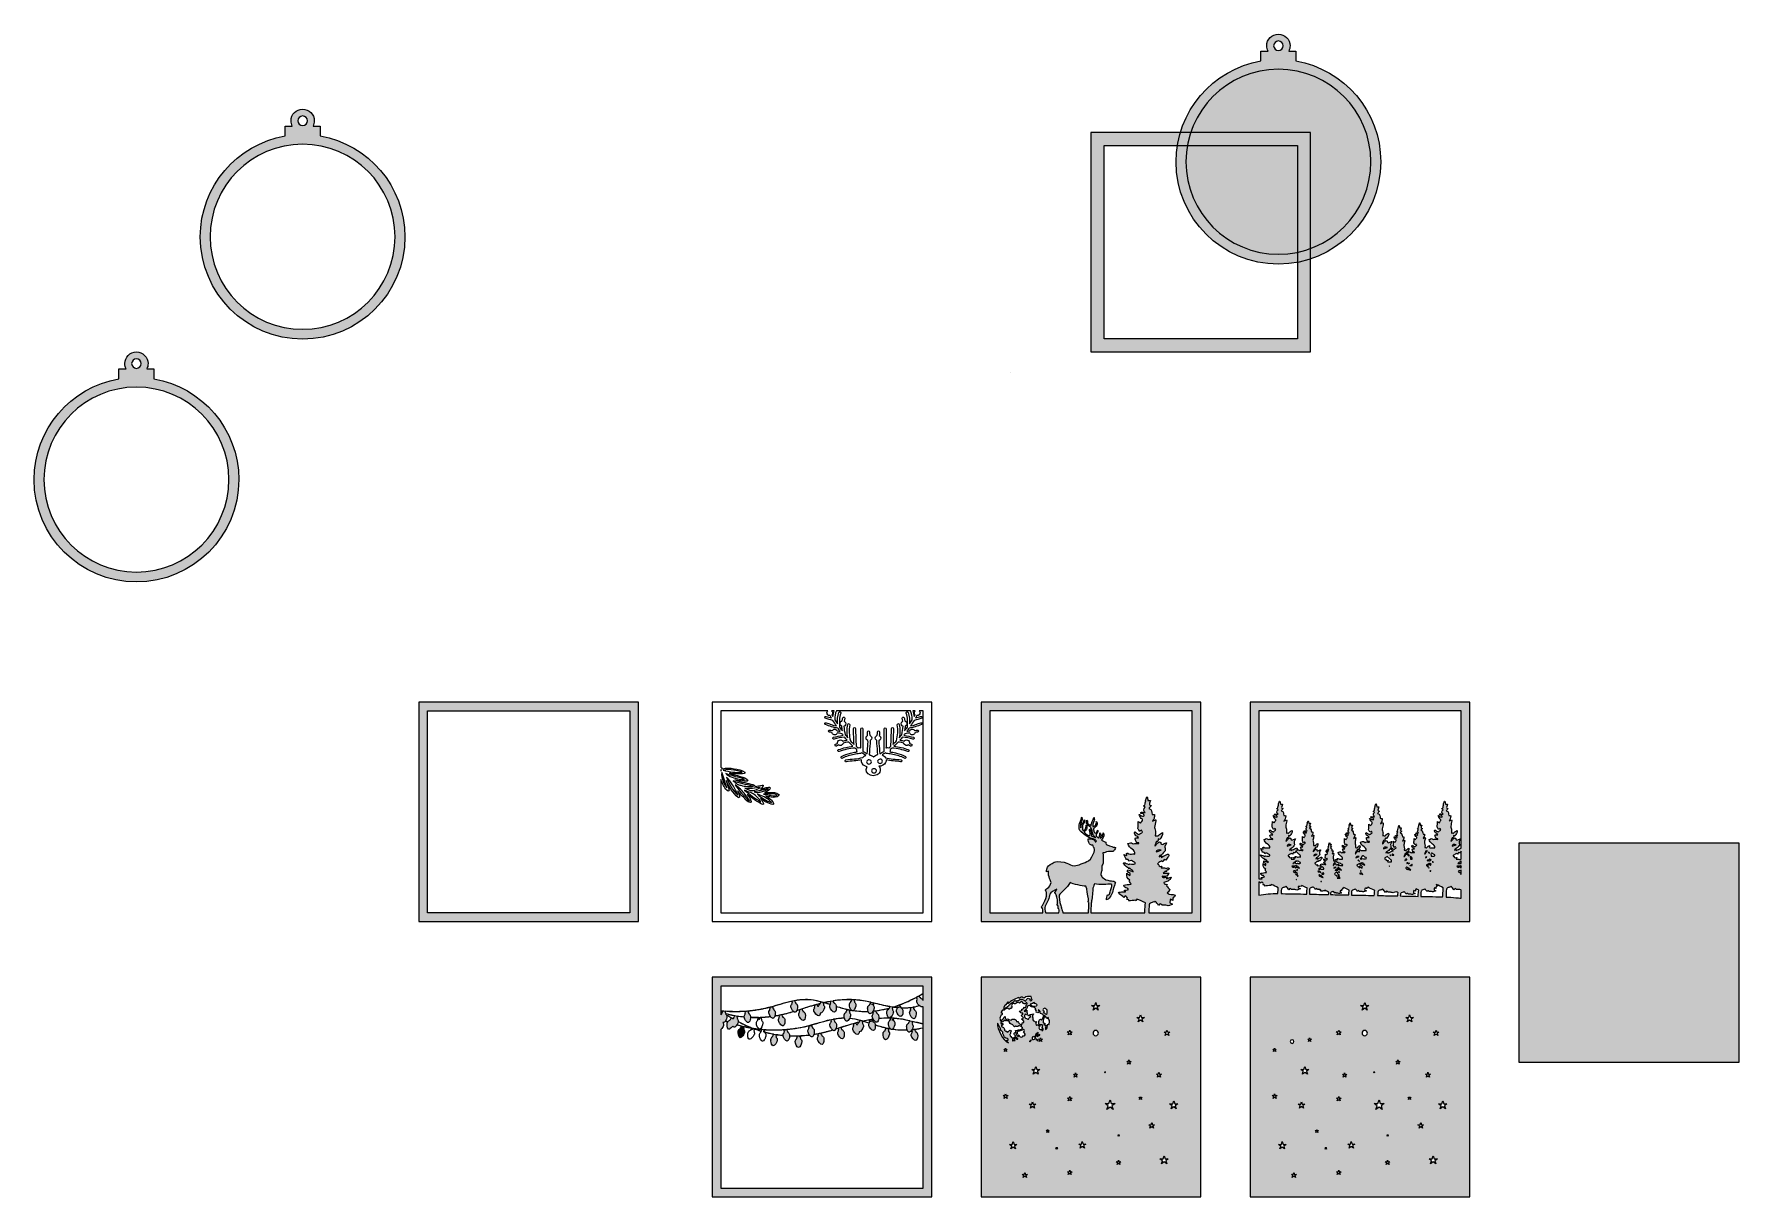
# Model space of a CAD drawing. Header units: inches. Extents: x -622 to 6982, y -2318 to 2869.
import ezdxf

# ---------------------------------------------------------------- set-up
doc = ezdxf.new("R2010")
doc.units = ezdxf.units.IN
doc.header["$MEASUREMENT"] = 0
doc.layers.add('Layer 1', color=7, linetype='Continuous')

# ---------------------------------------------------------------- blocks, each defined once
blk = doc.blocks.new('block 3')
at = {"layer": 'Layer 1', "lineweight": 0}
for points, knots in [([(2585.8, -1565.7), (2584.7, -1566.9), (2583.6, -1568.1), (2582.4, -1569.3), (2580.1, -1571.4), (2577.4, -1571.9), (2574.6, -1572.1), (2574.6, -1572.1), (2573.9, -1573.9), (2573.9, -1573.9), (2573.9, -1573.9), (2573.8, -1574), (2573.8, -1574), (2573.7, -1574.2), (2573.8, -1574.4), (2573.8, -1574.6), (2569.6, -1575.4), (2565.8, -1578), (2563.7, -1582), (2563.4, -1582.5), (2563.2, -1583), (2563, -1583.6), (2562.9, -1583.7), (2562.8, -1583.9), (2562.8, -1584.1), (2562, -1586.2), (2561.4, -1589.3), (2561.2, -1592.6), (2561.1, -1593.8), (2561, -1595.1), (2561, -1596.4), (2560.9, -1601.7), (2561.6, -1607.1), (2563.5, -1610.6), (2564.1, -1611.6), (2564.7, -1612.4), (2565.4, -1613), (2565.9, -1613.4), (2566.4, -1613.8), (2567, -1614), (2571.7, -1615.8), (2578.4, -1610.4), (2583.5, -1604.4), (2586.5, -1600.7), (2588.9, -1596.9), (2590, -1594.1), (2591.8, -1589.3), (2591, -1584.2), (2588.3, -1580.4), (2588.3, -1580.4), (2588.4, -1580.4), (2588.5, -1580.4), (2588.7, -1580.4), (2589, -1580.2), (2589.1, -1580), (2589.1, -1580), (2590.2, -1577.2), (2590.2, -1577.2), (2590.3, -1576.8), (2590.1, -1576.4), (2589.8, -1576.3), (2589.8, -1576.3), (2588.5, -1575.8), (2588.5, -1575.8), (2588.5, -1575.8), (2590.1, -1571.5), (2590.1, -1571.5), (2590.1, -1571.5), (2590.6, -1570.3), (2590.6, -1570.3), (2590.7, -1569.9), (2590.8, -1569.5), (2590.7, -1569.2), (2594.2, -1570.5), (2597.8, -1571.8), (2601.4, -1573), (2608, -1575.2), (2614.6, -1577.4), (2621.3, -1579.3), (2621.3, -1579.3), (2620.4, -1579.3), (2620.4, -1579.3), (2620, -1579.3), (2619.7, -1579.6), (2619.7, -1580), (2619.7, -1580), (2619.7, -1582.8), (2619.7, -1582.8), (2619.7, -1582.8), (2619.7, -1583), (2619.7, -1583), (2619.7, -1583.2), (2619.8, -1583.4), (2619.9, -1583.5), (2615.8, -1586), (2613, -1590.6), (2612.9, -1595.8), (2612.8, -1601.9), (2616.6, -1614.3), (2622, -1619.9), (2622.5, -1620.5), (2623, -1620.9), (2623.6, -1621.3), (2624.8, -1622.3), (2626.1, -1622.8), (2627.4, -1622.8), (2630.2, -1622.8), (2632.8, -1620.5), (2635, -1617.2), (2637.3, -1613.8), (2639.1, -1609.2), (2640.4, -1605), (2641.3, -1601.6), (2641.9, -1598.4), (2641.9, -1596.1), (2642, -1591), (2639.4, -1586.5), (2635.5, -1583.9), (2635.7, -1583.9), (2635.9, -1583.7), (2636.1, -1583.5), (2641.5, -1584.9), (2647, -1586.2), (2652.5, -1587.5), (2652.8, -1587.3), (2653.2, -1587), (2653.5, -1586.8), (2647.7, -1585.4), (2641.9, -1584), (2636.1, -1582.5), (2636.1, -1582.5), (2636.1, -1580.2), (2636.1, -1580.2), (2636.1, -1579.8), (2635.8, -1579.5), (2635.4, -1579.5), (2635.4, -1579.5), (2629.6, -1579.4), (2629.6, -1579.4), (2629.6, -1579.4), (2634, -1579.5), (2634, -1579.5), (2634, -1579.5), (2634.1, -1573.6), (2634.1, -1573.6), (2634.1, -1573.1), (2633.9, -1572.6), (2633.5, -1572.2), (2646.7, -1573.2), (2659.9, -1573.8), (2673.1, -1574), (2673.2, -1573.7), (2673.2, -1573.4), (2673.3, -1573.1), (2644, -1572.8), (2614.7, -1570.3), (2585.8, -1565.7)], [0, 0, 0, 0, 1, 1, 1, 2, 2, 2, 3, 3, 3, 4, 4, 4, 5, 5, 5, 6, 6, 6, 7, 7, 7, 8, 8, 8, 9, 9, 9, 10, 10, 10, 11, 11, 11, 12, 12, 12, 13, 13, 13, 14, 14, 14, 15, 15, 15, 16, 16, 16, 17, 17, 17, 18, 18, 18, 19, 19, 19, 20, 20, 20, 21, 21, 21, 22, 22, 22, 23, 23, 23, 24, 24, 24, 25, 25, 25, 26, 26, 26, 27, 27, 27, 28, 28, 28, 29, 29, 29, 30, 30, 30, 31, 31, 31, 32, 32, 32, 33, 33, 33, 34, 34, 34, 35, 35, 35, 36, 36, 36, 37, 37, 37, 38, 38, 38, 39, 39, 39, 40, 40, 40, 41, 41, 41, 42, 42, 42, 43, 43, 43, 44, 44, 44, 45, 45, 45, 46, 46, 46, 47, 47, 47, 48, 48, 48, 49, 49, 49, 50, 50, 50, 51, 51, 51, 52, 52, 52, 52]), ([(2623.6, -1571.6), (2622.7, -1571.5), (2621.9, -1572.3), (2621.9, -1573.3), (2621.9, -1573.3), (2621.9, -1578.4), (2621.9, -1578.4), (2610.2, -1575), (2598.7, -1571.1), (2587.3, -1566.9), (2600.1, -1568.9), (2613, -1570.4), (2626, -1571.6), (2626, -1571.6), (2623.6, -1571.6), (2623.6, -1571.6)], [0, 0, 0, 0, 1, 1, 1, 2, 2, 2, 3, 3, 3, 4, 4, 4, 5, 5, 5, 5])]:
    blk.add_open_spline(points, degree=3, knots=knots, dxfattribs=at)
blk = doc.blocks.new('block 4')
at = {"layer": 'Layer 1', "lineweight": 0}
blk.add_lwpolyline([(2402.2, -1338.1), (2402.2, -2317.7), (3381.8, -2317.7), (3381.8, -1338.1), (2402.2, -1338.1)], dxfattribs=at)
for points, knots in [([(3342.8, -1410.1), (3336.1, -1414.2), (3329.2, -1418.2), (3322.4, -1422), (3322.4, -1422), (3320.6, -1422.8), (3320.6, -1422.8), (3320.6, -1422.8), (3317.9, -1424.1), (3317.9, -1424.1), (3317.9, -1424.1), (3315.4, -1425.3), (3315.4, -1425.3), (3314.9, -1425.5), (3314.6, -1425.9), (3314.5, -1426.3), (3281.1, -1444.4), (3246.2, -1459.5), (3210, -1470.6), (3193.8, -1468.1), (3177.9, -1464.8), (3162.4, -1461.2), (3128.8, -1453.4), (3095.3, -1444.1), (3061, -1439.6), (3052.1, -1438.4), (3043.1, -1437.6), (3034.1, -1437.1), (3034, -1437), (3033.8, -1437), (3033.7, -1437), (3033.7, -1437), (3032.6, -1437), (3032.6, -1437), (3006.9, -1435.7), (2981.1, -1437), (2955.8, -1440.4), (2937.5, -1442.9), (2919.3, -1446.3), (2901.3, -1450.5), (2900.2, -1450.2), (2899.1, -1449.9), (2898.1, -1449.5), (2897.8, -1449.2), (2897.4, -1449), (2896.9, -1448.9), (2896.9, -1448.9), (2894.6, -1448.6), (2894.6, -1448.6), (2892.9, -1448.1), (2891.4, -1447.7), (2889.7, -1447.2), (2874.2, -1443), (2858.4, -1439.4), (2842.4, -1437.7), (2825.6, -1435.9), (2808.8, -1436.5), (2792.1, -1438.4), (2759.3, -1442.2), (2727.4, -1451.8), (2695.8, -1461), (2678.1, -1466.2), (2660.3, -1471), (2642.4, -1475.2), (2628.4, -1478.4), (2614.2, -1481.3), (2599.9, -1483.5), (2599.8, -1483.5), (2599.6, -1483.5), (2599.4, -1483.6), (2593.9, -1484.4), (2588.4, -1485.2), (2582.8, -1485.9), (2553.2, -1489.6), (2523.2, -1491.1), (2493.4, -1490.4), (2475.9, -1490), (2458.5, -1488.9), (2441.2, -1487), (2441.2, -1487), (2441.2, -1377.1), (2441.2, -1377.1), (2441.2, -1377.1), (3342.8, -1377.1), (3342.8, -1377.1), (3342.8, -1377.1), (3342.8, -1410.1), (3342.8, -1410.1)], [0, 0, 0, 0, 1, 1, 1, 2, 2, 2, 3, 3, 3, 4, 4, 4, 5, 5, 5, 6, 6, 6, 7, 7, 7, 8, 8, 8, 9, 9, 9, 10, 10, 10, 11, 11, 11, 12, 12, 12, 13, 13, 13, 14, 14, 14, 15, 15, 15, 16, 16, 16, 17, 17, 17, 18, 18, 18, 19, 19, 19, 20, 20, 20, 21, 21, 21, 22, 22, 22, 23, 23, 23, 24, 24, 24, 25, 25, 25, 26, 26, 26, 27, 27, 27, 28, 28, 28, 29, 29, 29, 29]), ([(2782.6, -1465.1), (2781.8, -1460.1), (2778.6, -1456.1), (2774.2, -1454.2), (2774.6, -1454.1), (2774.8, -1453.7), (2774.8, -1453.4), (2774.8, -1453.4), (2774.3, -1450.4), (2774.3, -1450.4), (2774.3, -1450.3), (2774.3, -1450.2), (2774.2, -1450.2), (2774.1, -1449.9), (2773.8, -1449.8), (2773.5, -1449.8), (2773.5, -1449.8), (2772.1, -1450.1), (2772.1, -1450.1), (2772.1, -1450.1), (2771.2, -1444.3), (2771.2, -1444.3), (2771.1, -1443.6), (2770.7, -1443), (2770.1, -1442.8), (2785.9, -1439.9), (2801.9, -1437.9), (2818.1, -1437.6), (2841.7, -1437.2), (2864.9, -1441.6), (2887.7, -1447.7), (2887.1, -1447.9), (2886.6, -1448.4), (2886.5, -1449), (2886.5, -1449), (2885.7, -1454.2), (2885.7, -1454.2), (2874.4, -1457), (2863.3, -1460.1), (2852.1, -1463.2), (2827.8, -1470.2), (2803.8, -1478.2), (2779.8, -1485.9), (2782.4, -1479.2), (2783.4, -1470), (2782.6, -1465.1)], [0, 0, 0, 0, 1, 1, 1, 2, 2, 2, 3, 3, 3, 4, 4, 4, 5, 5, 5, 6, 6, 6, 7, 7, 7, 8, 8, 8, 9, 9, 9, 10, 10, 10, 11, 11, 11, 12, 12, 12, 13, 13, 13, 14, 14, 14, 15, 15, 15, 15]), ([(3023.4, -1438.6), (3023.4, -1438.6), (3023.3, -1444.7), (3023.3, -1444.7), (3023.3, -1444.7), (3021.9, -1444.7), (3021.9, -1444.7), (3021.6, -1444.7), (3021.2, -1445), (3021.2, -1445.4), (3021.2, -1445.4), (3021.2, -1448.4), (3021.2, -1448.4), (3021.2, -1448.6), (3021.3, -1448.8), (3021.4, -1448.9), (3017.3, -1451.4), (3014.5, -1455.9), (3014.4, -1461.1), (3014.4, -1467.1), (3018.1, -1479.3), (3023.3, -1485), (3010, -1482.7), (2996.9, -1479.7), (2983.8, -1476), (2974.4, -1473.4), (2965.2, -1470.6), (2956, -1467.7), (2955.8, -1466.2), (2955.6, -1464.9), (2955.3, -1463.8), (2954, -1458.9), (2950.3, -1455.3), (2945.8, -1453.8), (2945.9, -1453.8), (2946.1, -1453.7), (2946.2, -1453.5), (2946.2, -1453.4), (2946.3, -1453.2), (2946.2, -1453), (2946.2, -1453), (2945.4, -1450.1), (2945.4, -1450.1), (2945.4, -1449.8), (2945.1, -1449.6), (2944.9, -1449.6), (2944.8, -1449.6), (2944.7, -1449.6), (2944.6, -1449.6), (2944.6, -1449.6), (2943.2, -1450), (2943.2, -1450), (2943.2, -1450), (2942.4, -1447), (2942.4, -1447), (2942.4, -1447), (2941.7, -1444.3), (2941.7, -1444.3), (2941.6, -1444.1), (2941.5, -1443.9), (2941.4, -1443.7), (2968.6, -1439.4), (2996, -1437.1), (3023.6, -1437.8), (3023.5, -1438), (3023.4, -1438.3), (3023.4, -1438.6)], [0, 0, 0, 0, 1, 1, 1, 2, 2, 2, 3, 3, 3, 4, 4, 4, 5, 5, 5, 6, 6, 6, 7, 7, 7, 8, 8, 8, 9, 9, 9, 10, 10, 10, 11, 11, 11, 12, 12, 12, 13, 13, 13, 14, 14, 14, 15, 15, 15, 16, 16, 16, 17, 17, 17, 18, 18, 18, 19, 19, 19, 20, 20, 20, 21, 21, 21, 22, 22, 22, 22]), ([(3037, -1449.2), (3037.3, -1449.2), (3037.6, -1448.9), (3037.6, -1448.5), (3037.6, -1448.5), (3037.6, -1445.5), (3037.6, -1445.5), (3037.6, -1445.2), (3037.3, -1444.8), (3036.9, -1444.8), (3036.9, -1444.8), (3035.5, -1444.8), (3035.5, -1444.8), (3035.5, -1444.8), (3035.6, -1441.7), (3035.6, -1441.7), (3035.6, -1441.7), (3035.6, -1439), (3035.6, -1439), (3035.6, -1438.7), (3035.6, -1438.5), (3035.5, -1438.2), (3038.2, -1438.4), (3041, -1438.6), (3043.8, -1438.8), (3066.2, -1440.5), (3088.1, -1444.6), (3109.9, -1449.6), (3109.5, -1449.8), (3109.1, -1450.2), (3109, -1450.8), (3109, -1450.8), (3107.9, -1456.8), (3107.9, -1456.8), (3107.9, -1456.8), (3106.5, -1456.5), (3106.5, -1456.5), (3106.4, -1456.5), (3106.3, -1456.5), (3106.2, -1456.5), (3106.1, -1456.6), (3105.9, -1456.7), (3105.8, -1456.8), (3105.8, -1456.9), (3105.7, -1457), (3105.7, -1457.1), (3105.7, -1457.1), (3105.7, -1457.1), (3105.7, -1457.1), (3105.7, -1457.1), (3105.1, -1460), (3105.1, -1460), (3105.1, -1460.2), (3105.2, -1460.4), (3105.3, -1460.5), (3100.8, -1462.3), (3097.2, -1466.3), (3096.2, -1471.4), (3095.4, -1475.7), (3096, -1483.5), (3098, -1490), (3092.9, -1490.2), (3087.9, -1490.3), (3082.8, -1490.3), (3066, -1490.4), (3049.4, -1489.1), (3032.9, -1486.6), (3039, -1482), (3043.4, -1468), (3043.4, -1461.4), (3043.5, -1456.3), (3040.9, -1451.8), (3037, -1449.2)], [0, 0, 0, 0, 1, 1, 1, 2, 2, 2, 3, 3, 3, 4, 4, 4, 5, 5, 5, 6, 6, 6, 7, 7, 7, 8, 8, 8, 9, 9, 9, 10, 10, 10, 11, 11, 11, 12, 12, 12, 13, 13, 13, 14, 14, 14, 15, 15, 15, 16, 16, 16, 17, 17, 17, 18, 18, 18, 19, 19, 19, 20, 20, 20, 21, 21, 21, 22, 22, 22, 23, 23, 23, 24, 24, 24, 24]), ([(3227.9, -1466.5), (3227.9, -1466.5), (3229.3, -1472.4), (3229.3, -1472.4), (3229.3, -1472.4), (3241.2, -1469.8), (3241.2, -1469.8), (3241.2, -1469.8), (3240.5, -1466.8), (3240.5, -1466.8), (3240.5, -1466.8), (3239.9, -1464), (3239.9, -1464), (3239.7, -1463), (3238.6, -1462.3), (3237.6, -1462.6), (3237.6, -1462.6), (3236.4, -1462.8), (3236.4, -1462.8), (3263.4, -1452.9), (3289.5, -1440.9), (3314.5, -1427.4), (3314.6, -1427.5), (3314.6, -1427.5), (3314.6, -1427.6), (3314.6, -1427.6), (3317.2, -1433.1), (3317.2, -1433.1), (3317.2, -1433.1), (3315.9, -1433.7), (3315.9, -1433.7), (3315.5, -1433.8), (3315.4, -1434.3), (3315.6, -1434.6), (3315.6, -1434.6), (3316.8, -1437.3), (3316.8, -1437.3), (3316.9, -1437.5), (3317.1, -1437.6), (3317.2, -1437.7), (3314.6, -1441.7), (3314, -1447), (3316.2, -1451.8), (3317.8, -1455.1), (3321.7, -1460), (3326.2, -1463.9), (3300.1, -1473.3), (3272.5, -1475.7), (3244.6, -1474.2), (3244.3, -1474), (3243.9, -1473.9), (3243.6, -1473.7), (3243.9, -1473.7), (3244.1, -1473.3), (3244, -1472.9), (3244, -1472.9), (3243.4, -1470), (3243.4, -1470), (3243.3, -1469.6), (3242.9, -1469.4), (3242.6, -1469.5), (3242.6, -1469.5), (3241.2, -1469.8), (3241.2, -1469.8), (3241.2, -1469.8), (3229.3, -1472.4), (3229.3, -1472.4), (3229.3, -1472.4), (3227.9, -1472.7), (3227.9, -1472.7), (3227.8, -1472.7), (3227.7, -1472.8), (3227.6, -1472.8), (3222.6, -1472.3), (3217.6, -1471.7), (3212.6, -1470.9), (3217.7, -1469.3), (3222.8, -1467.6), (3227.9, -1465.9), (3227.9, -1466.1), (3227.9, -1466.3), (3227.9, -1466.5)], [0, 0, 0, 0, 1, 1, 1, 2, 2, 2, 3, 3, 3, 4, 4, 4, 5, 5, 5, 6, 6, 6, 7, 7, 7, 8, 8, 8, 9, 9, 9, 10, 10, 10, 11, 11, 11, 12, 12, 12, 13, 13, 13, 14, 14, 14, 15, 15, 15, 16, 16, 16, 17, 17, 17, 18, 18, 18, 19, 19, 19, 20, 20, 20, 21, 21, 21, 22, 22, 22, 23, 23, 23, 24, 24, 24, 25, 25, 25, 26, 26, 26, 27, 27, 27, 27]), ([(3342.8, -1440.2), (3342.7, -1439.9), (3342.6, -1439.7), (3342.5, -1439.4), (3340.3, -1434.8), (3336.1, -1431.9), (3331.4, -1431.2), (3331.7, -1431.1), (3331.8, -1430.7), (3331.7, -1430.3), (3331.7, -1430.3), (3330.4, -1427.6), (3330.4, -1427.6), (3330.2, -1427.3), (3329.8, -1427.1), (3329.5, -1427.3), (3329.5, -1427.3), (3328.2, -1427.9), (3328.2, -1427.9), (3328.2, -1427.9), (3325.7, -1422.6), (3325.7, -1422.6), (3325.5, -1422.2), (3325.2, -1421.9), (3324.9, -1421.7), (3330.9, -1418.3), (3336.9, -1414.8), (3342.8, -1411.3), (3342.8, -1411.3), (3342.8, -1440.2), (3342.8, -1440.2)], [0, 0, 0, 0, 1, 1, 1, 2, 2, 2, 3, 3, 3, 4, 4, 4, 5, 5, 5, 6, 6, 6, 7, 7, 7, 8, 8, 8, 9, 9, 9, 10, 10, 10, 10]), ([(2441.2, -1487.9), (2444.8, -1488.3), (2448.5, -1488.7), (2452.1, -1489), (2452.1, -1489), (2449.8, -1489), (2449.8, -1489), (2448.9, -1488.9), (2448.1, -1489.7), (2448.1, -1490.7), (2448.1, -1490.7), (2448, -1495.8), (2448, -1495.8), (2446.6, -1495.4), (2445.2, -1495), (2443.8, -1494.6), (2443, -1494.1), (2442.1, -1493.7), (2441.2, -1493.2), (2441.2, -1493.2), (2441.2, -1487.9), (2441.2, -1487.9)], [0, 0, 0, 0, 1, 1, 1, 2, 2, 2, 3, 3, 3, 4, 4, 4, 5, 5, 5, 6, 6, 6, 7, 7, 7, 7]), ([(2441.2, -1494.8), (2442, -1495.1), (2442.8, -1495.3), (2443.6, -1495.6), (2444.5, -1496), (2445.3, -1496.4), (2446.2, -1496.9), (2446, -1497), (2445.9, -1497.2), (2445.9, -1497.4), (2445.9, -1497.4), (2445.9, -1500.3), (2445.9, -1500.3), (2445.9, -1500.3), (2445.9, -1500.4), (2445.9, -1500.4), (2445.9, -1500.6), (2445.9, -1500.8), (2446.1, -1500.9), (2444.1, -1502.1), (2442.4, -1503.8), (2441.2, -1505.8), (2441.2, -1505.8), (2441.2, -1494.8), (2441.2, -1494.8)], [0, 0, 0, 0, 1, 1, 1, 2, 2, 2, 3, 3, 3, 4, 4, 4, 5, 5, 5, 6, 6, 6, 7, 7, 7, 8, 8, 8, 8]), ([(2554.3, -1489.7), (2554.3, -1489.7), (2551.6, -1490.2), (2551.6, -1490.2), (2550.6, -1490.3), (2550, -1491.2), (2550.1, -1492.1), (2550.1, -1492.1), (2551, -1498.1), (2551, -1498.1), (2551, -1498.1), (2549.6, -1498.4), (2549.6, -1498.4), (2549.6, -1498.4), (2549.5, -1498.4), (2549.4, -1498.4), (2549.4, -1498.4), (2549.4, -1498.4), (2549.4, -1498.5), (2549.4, -1498.5), (2549.3, -1498.5), (2549.3, -1498.5), (2549.1, -1498.7), (2549, -1498.9), (2549.1, -1499.2), (2549.1, -1499.2), (2549.5, -1502.1), (2549.5, -1502.1), (2549.5, -1502.3), (2549.7, -1502.5), (2549.8, -1502.6), (2546.4, -1505.5), (2544.4, -1510), (2544.8, -1514.8), (2543.6, -1514.6), (2542.5, -1514.5), (2541.4, -1514.4), (2524.4, -1512.7), (2507.5, -1510.1), (2490.8, -1506.6), (2481.2, -1504.6), (2471.7, -1502.4), (2462.3, -1499.9), (2462.3, -1499.9), (2462.3, -1497.6), (2462.3, -1497.6), (2462.3, -1497.2), (2462, -1496.9), (2461.6, -1496.9), (2461.6, -1496.9), (2460.2, -1496.9), (2460.2, -1496.9), (2460.2, -1496.9), (2460.3, -1491), (2460.3, -1491), (2460.3, -1490.5), (2460.1, -1490), (2459.7, -1489.6), (2470.8, -1490.5), (2481.9, -1491), (2493, -1491.3), (2513.7, -1491.8), (2534.4, -1491.2), (2555.1, -1489.6), (2555.1, -1489.6), (2554.3, -1489.7), (2554.3, -1489.7)], [0, 0, 0, 0, 1, 1, 1, 2, 2, 2, 3, 3, 3, 4, 4, 4, 5, 5, 5, 6, 6, 6, 7, 7, 7, 8, 8, 8, 9, 9, 9, 10, 10, 10, 11, 11, 11, 12, 12, 12, 13, 13, 13, 14, 14, 14, 15, 15, 15, 16, 16, 16, 17, 17, 17, 18, 18, 18, 19, 19, 19, 20, 20, 20, 21, 21, 21, 22, 22, 22, 22]), ([(2502.6, -1509.8), (2502.1, -1510), (2501.8, -1510.5), (2501.7, -1511.1), (2501.7, -1511.1), (2500.8, -1517.1), (2500.8, -1517.1), (2500.8, -1517.1), (2499.4, -1516.9), (2499.4, -1516.9), (2499, -1516.8), (2498.7, -1517.1), (2498.6, -1517.5), (2498.6, -1517.5), (2498.2, -1520.3), (2498.2, -1520.3), (2498.2, -1520.3), (2498.2, -1520.4), (2498.2, -1520.4), (2498.2, -1520.6), (2498.2, -1520.8), (2498.3, -1521), (2498.4, -1521), (2498.4, -1521), (2498.4, -1521), (2497.4, -1521.4), (2496.6, -1521.9), (2495.8, -1522.5), (2495.8, -1522.5), (2494.6, -1522), (2494.6, -1522), (2494.6, -1522), (2493, -1521.4), (2493, -1521.4), (2490.7, -1520.1), (2488.4, -1518.8), (2486.1, -1517.5), (2479.5, -1513.8), (2473, -1510.1), (2466.4, -1506.5), (2465.3, -1504.4), (2463.6, -1502.6), (2461.6, -1501.3), (2461.9, -1501.3), (2462.1, -1501.1), (2462.2, -1500.9), (2471.5, -1503.3), (2480.9, -1505.5), (2490.3, -1507.4), (2494.4, -1508.3), (2498.5, -1509.1), (2502.6, -1509.8)], [0, 0, 0, 0, 1, 1, 1, 2, 2, 2, 3, 3, 3, 4, 4, 4, 5, 5, 5, 6, 6, 6, 7, 7, 7, 8, 8, 8, 9, 9, 9, 10, 10, 10, 11, 11, 11, 12, 12, 12, 13, 13, 13, 14, 14, 14, 15, 15, 15, 16, 16, 16, 17, 17, 17, 17]), ([(2468.1, -1513.5), (2468.1, -1511.5), (2467.7, -1509.7), (2467.1, -1508), (2473.4, -1511.5), (2479.6, -1515), (2485.9, -1518.5), (2486.7, -1518.9), (2487.5, -1519.4), (2488.3, -1519.9), (2487.8, -1520), (2487.2, -1520.3), (2487, -1520.9), (2487, -1520.9), (2486, -1523.6), (2486, -1523.6), (2486, -1523.6), (2484.8, -1526.6), (2484.8, -1526.6), (2484.8, -1526.6), (2483.5, -1526.1), (2483.5, -1526.1), (2483.4, -1526.1), (2483.3, -1526), (2483.2, -1526), (2483, -1526), (2482.7, -1526.2), (2482.6, -1526.5), (2482.6, -1526.5), (2481.5, -1529.3), (2481.5, -1529.3), (2481.5, -1529.5), (2481.5, -1529.7), (2481.6, -1529.8), (2477.6, -1530.6), (2474, -1533), (2471.8, -1536.6), (2468.6, -1535.4), (2465.4, -1534.2), (2462.2, -1533), (2465.7, -1526.8), (2468, -1518.2), (2468.1, -1513.5)], [0, 0, 0, 0, 1, 1, 1, 2, 2, 2, 3, 3, 3, 4, 4, 4, 5, 5, 5, 6, 6, 6, 7, 7, 7, 8, 8, 8, 9, 9, 9, 10, 10, 10, 11, 11, 11, 12, 12, 12, 13, 13, 13, 14, 14, 14, 14]), ([(2573.7, -1517.6), (2579, -1517.8), (2584.3, -1518), (2589.6, -1518), (2592.3, -1518.1), (2594.9, -1518.1), (2597.6, -1518), (2601.4, -1518), (2605.2, -1518), (2609.1, -1517.9), (2608.6, -1518.2), (2608.3, -1518.7), (2608.3, -1519.3), (2608.3, -1519.3), (2608.2, -1523.3), (2608.2, -1523.3), (2608.2, -1523.3), (2608.2, -1525.4), (2608.2, -1525.4), (2608.2, -1525.4), (2606.8, -1525.4), (2606.8, -1525.4), (2606.4, -1525.4), (2606.1, -1525.7), (2606.1, -1526.1), (2606.1, -1526.1), (2606.1, -1528.9), (2606.1, -1528.9), (2606.1, -1528.9), (2606.1, -1529.1), (2606.1, -1529.1), (2606.1, -1529.2), (2606.1, -1529.3), (2606.2, -1529.4), (2606.2, -1529.5), (2606.2, -1529.5), (2606.3, -1529.6), (2602.2, -1532.1), (2599.4, -1536.7), (2599.4, -1541.9), (2599.3, -1549.9), (2606, -1568.8), (2614, -1568.9), (2622, -1568.9), (2628.3, -1550.1), (2628.4, -1542.1), (2628.4, -1537), (2625.8, -1532.5), (2621.9, -1529.9), (2622.1, -1529.9), (2622.4, -1529.7), (2622.5, -1529.5), (2622.5, -1529.4), (2622.5, -1529.3), (2622.5, -1529.2), (2622.5, -1529.2), (2622.5, -1526.2), (2622.5, -1526.2), (2622.5, -1525.8), (2622.2, -1525.5), (2621.8, -1525.5), (2621.8, -1525.5), (2620.4, -1525.5), (2620.4, -1525.5), (2620.4, -1525.5), (2620.4, -1522.4), (2620.4, -1522.4), (2620.4, -1522.4), (2620.4, -1522.4), (2620.4, -1522.4), (2620.4, -1522.4), (2620.5, -1519.6), (2620.5, -1519.6), (2620.5, -1518.6), (2619.6, -1517.7), (2618.5, -1517.7), (2618.5, -1517.7), (2616.9, -1517.7), (2616.9, -1517.7), (2621.7, -1517.5), (2626.5, -1517.2), (2631.3, -1516.9), (2631.4, -1516.9), (2631.4, -1516.9), (2631.4, -1516.9), (2642, -1516.2), (2652.6, -1515.3), (2663.1, -1514), (2666.4, -1518.5), (2670.3, -1521.8), (2673.9, -1521.3), (2674.7, -1521.1), (2675.5, -1520.8), (2676.2, -1520.4), (2678.6, -1518.8), (2680.4, -1515.3), (2681.8, -1511.3), (2682.5, -1511.2), (2683.3, -1511.1), (2684, -1511), (2685.1, -1510.8), (2686.2, -1510.6), (2687.3, -1510.4), (2691.8, -1509.7), (2696.3, -1508.9), (2700.7, -1508), (2700.7, -1508.3), (2700.7, -1508.6), (2700.7, -1508.9), (2700.7, -1508.9), (2702.3, -1514.8), (2702.3, -1514.8), (2702.3, -1514.8), (2701, -1515.1), (2701, -1515.1), (2700.6, -1515.2), (2700.4, -1515.6), (2700.5, -1516), (2700.5, -1516), (2701.2, -1518.7), (2701.2, -1518.7), (2701.2, -1518.7), (2701.3, -1518.9), (2701.3, -1518.9), (2701.3, -1519.1), (2701.4, -1519.2), (2701.6, -1519.3), (2701.5, -1519.4), (2701.4, -1519.5), (2701.3, -1519.6), (2698.2, -1523.2), (2696.9, -1528.1), (2698.2, -1533), (2699.1, -1536.4), (2701.9, -1541.5), (2705.4, -1546), (2709.7, -1551.6), (2715.2, -1556.2), (2719.5, -1555.1), (2727.2, -1553), (2728.3, -1533.1), (2726.2, -1525.4), (2724.9, -1520.5), (2721.2, -1516.9), (2716.7, -1515.4), (2717, -1515.3), (2717.2, -1514.9), (2717.1, -1514.6), (2717.1, -1514.6), (2716.3, -1511.7), (2716.3, -1511.7), (2716.2, -1511.3), (2715.8, -1511.1), (2715.5, -1511.2), (2715.5, -1511.2), (2714.1, -1511.6), (2714.1, -1511.6), (2714.1, -1511.6), (2712.6, -1505.9), (2712.6, -1505.9), (2712.5, -1505.8), (2712.5, -1505.7), (2712.5, -1505.6), (2719.6, -1504.1), (2726.7, -1502.4), (2733.8, -1500.5), (2744.6, -1497.7), (2755.4, -1494.6), (2766, -1491.3), (2768.2, -1493.2), (2770.5, -1494.2), (2772.6, -1493.9), (2775.4, -1493.5), (2777.6, -1490.8), (2779.2, -1487.2), (2783.3, -1485.9), (2787.4, -1484.6), (2791.6, -1483.2), (2791.5, -1483.5), (2791.5, -1483.7), (2791.6, -1484), (2791.6, -1484), (2793.2, -1489.9), (2793.2, -1489.9), (2793.2, -1489.9), (2791.8, -1490.2), (2791.8, -1490.2), (2791.4, -1490.3), (2791.2, -1490.7), (2791.3, -1491.1), (2791.3, -1491.1), (2792.1, -1493.8), (2792.1, -1493.8), (2792.1, -1493.8), (2792.1, -1494), (2792.1, -1494), (2792.2, -1494.2), (2792.3, -1494.3), (2792.5, -1494.4), (2789.1, -1497.9), (2787.7, -1503.1), (2789.1, -1508.1), (2791.2, -1515.8), (2802.6, -1532.3), (2810.4, -1530.2), (2818.1, -1528.1), (2819.1, -1508.2), (2817, -1500.5), (2815.7, -1495.6), (2812, -1492), (2807.5, -1490.5), (2807.9, -1490.4), (2808.1, -1490), (2808, -1489.7), (2808, -1489.7), (2807.2, -1486.8), (2807.2, -1486.8), (2807.1, -1486.5), (2806.9, -1486.3), (2806.6, -1486.3), (2806.5, -1486.3), (2806.4, -1486.3), (2806.3, -1486.3), (2806.3, -1486.3), (2804.9, -1486.7), (2804.9, -1486.7), (2804.9, -1486.7), (2804.1, -1483.7), (2804.1, -1483.7), (2804.1, -1483.7), (2803.4, -1481), (2803.4, -1481), (2803.3, -1480.4), (2802.8, -1480), (2802.3, -1479.7), (2812.4, -1476.5), (2822.4, -1473.2), (2832.5, -1470.1), (2849.3, -1464.9), (2866.2, -1460.1), (2883.3, -1455.8), (2883.3, -1455.8), (2882.9, -1458.4), (2882.9, -1458.4), (2882.9, -1458.6), (2882.9, -1458.7), (2883.1, -1458.9), (2879.2, -1460.5), (2876.1, -1463.8), (2874.8, -1468), (2874.8, -1468), (2874.6, -1467.3), (2874.6, -1467.3), (2874.5, -1466.9), (2874.1, -1466.7), (2873.7, -1466.8), (2873.7, -1466.8), (2872.4, -1467.2), (2872.4, -1467.2), (2872.4, -1467.2), (2871.6, -1464.2), (2871.6, -1464.2), (2871.6, -1464.2), (2870.8, -1461.5), (2870.8, -1461.5), (2870.6, -1460.5), (2869.5, -1459.9), (2868.5, -1460.1), (2868.5, -1460.1), (2864.6, -1461.2), (2864.6, -1461.2), (2864.6, -1461.2), (2862.9, -1461.6), (2862.9, -1461.6), (2862.9, -1461.6), (2860.2, -1462.4), (2860.2, -1462.4), (2859.3, -1462.6), (2858.8, -1463.6), (2859, -1464.5), (2859, -1464.5), (2860.6, -1470.4), (2860.6, -1470.4), (2860.6, -1470.4), (2859.3, -1470.7), (2859.3, -1470.7), (2859, -1470.8), (2858.8, -1471), (2858.8, -1471.3), (2858.7, -1471.4), (2858.7, -1471.5), (2858.8, -1471.6), (2858.8, -1471.6), (2859.5, -1474.3), (2859.5, -1474.3), (2859.5, -1474.3), (2859.6, -1474.5), (2859.6, -1474.5), (2859.6, -1474.7), (2859.7, -1474.8), (2859.9, -1474.9), (2856.6, -1478.5), (2855.1, -1483.6), (2856.5, -1488.6), (2858.6, -1496.3), (2870.1, -1512.8), (2877.8, -1510.7), (2881.5, -1509.7), (2883.6, -1504.6), (2884.7, -1498.8), (2884.7, -1498.8), (2884.7, -1498.8), (2884.7, -1498.8), (2892.6, -1500.1), (2901.7, -1482.4), (2903, -1474.5), (2903.3, -1472.7), (2903.2, -1470.8), (2902.8, -1469.1), (2902.4, -1467), (2901.4, -1465), (2900.1, -1463.3), (2899.6, -1462.7), (2899, -1462.1), (2898.4, -1461.5), (2898.7, -1461.6), (2899.1, -1461.3), (2899.1, -1460.9), (2899.1, -1460.9), (2899.6, -1458), (2899.6, -1458), (2899.6, -1457.7), (2899.5, -1457.4), (2899.3, -1457.3), (2899.2, -1457.2), (2899.1, -1457.2), (2899, -1457.2), (2899, -1457.2), (2897.6, -1456.9), (2897.6, -1456.9), (2897.6, -1456.9), (2898.4, -1452.1), (2898.4, -1452.1), (2899.3, -1451.9), (2900.3, -1451.7), (2901.3, -1451.5), (2904.7, -1452.5), (2908.1, -1453.5), (2911.6, -1454.6), (2912.6, -1454.9), (2913.7, -1455.2), (2914.8, -1455.5), (2915.8, -1455.9), (2916.8, -1456.2), (2917.8, -1456.5), (2921.6, -1457.6), (2925.3, -1458.8), (2929, -1460), (2928.3, -1461), (2927.8, -1462.1), (2927.5, -1463.3), (2927.1, -1464.3), (2926.9, -1465.4), (2926.9, -1466.4), (2926.7, -1468.1), (2926.9, -1469.7), (2927.3, -1471.4), (2929.4, -1479.1), (2940.9, -1495.6), (2948.6, -1493.5), (2955, -1491.7), (2956.9, -1477.8), (2956.1, -1468.7), (2974.2, -1474.4), (2992.4, -1479.8), (3010.9, -1483.9), (3010.9, -1483.9), (3010.7, -1483.8), (3010.7, -1483.8), (3010.7, -1483.8), (3007.7, -1483.4), (3007.7, -1483.4), (3007.7, -1483.4), (3005, -1482.9), (3005, -1482.9), (3004.1, -1482.8), (3003.2, -1483.4), (3003, -1484.4), (3003, -1484.4), (3002.1, -1490.4), (3002.1, -1490.4), (3002.1, -1490.4), (3000.7, -1490.1), (3000.7, -1490.1), (3000.3, -1490.1), (2999.9, -1490.3), (2999.9, -1490.7), (2999.9, -1490.7), (2999.4, -1493.5), (2999.4, -1493.5), (2999.4, -1493.5), (2999.4, -1493.7), (2999.4, -1493.7), (2999.4, -1493.9), (2999.4, -1494.1), (2999.6, -1494.2), (2995.1, -1496.1), (2991.7, -1500.2), (2990.8, -1505.3), (2990.3, -1508.6), (2990.7, -1514), (2991.8, -1519.2), (2983.2, -1519.4), (2974.5, -1520), (2965.9, -1521), (2933.1, -1524.8), (2901.2, -1534.4), (2869.6, -1543.6), (2837.8, -1552.9), (2806, -1561.1), (2773.3, -1566.2), (2741.5, -1571.1), (2709.4, -1573.4), (2677.3, -1573.2), (2676, -1573.2), (2674.6, -1573.2), (2673.3, -1573.1), (2644, -1572.8), (2614.7, -1570.3), (2585.8, -1565.7), (2584.9, -1565.6), (2584.1, -1565.5), (2583.2, -1565.3), (2582.8, -1565.2), (2582.4, -1565), (2582, -1564.9), (2582, -1564.9), (2581.5, -1564.7), (2581.5, -1564.7), (2581.5, -1564.7), (2581.5, -1564.7), (2581.5, -1564.7), (2575.4, -1562.3), (2569.3, -1559.9), (2563.2, -1557.3), (2562.2, -1556.8), (2561.1, -1556.4), (2560, -1555.9), (2549.7, -1551.4), (2539.6, -1546.5), (2529.6, -1541.3), (2525.9, -1539.4), (2522.2, -1537.5), (2518.6, -1535.5), (2518.7, -1534.2), (2518.6, -1532.8), (2518.4, -1531.5), (2517.9, -1528.9), (2516.7, -1526.5), (2514.9, -1524.6), (2514.6, -1524.1), (2514.2, -1523.7), (2513.7, -1523.4), (2514.1, -1523.4), (2514.4, -1523.1), (2514.5, -1522.8), (2514.5, -1522.8), (2514.9, -1519.8), (2514.9, -1519.8), (2514.9, -1519.4), (2514.7, -1519.1), (2514.3, -1519), (2514.3, -1519), (2512.9, -1518.8), (2512.9, -1518.8), (2512.9, -1518.8), (2513.3, -1515.8), (2513.3, -1515.8), (2513.3, -1515.8), (2513.7, -1513), (2513.7, -1513), (2513.8, -1512.5), (2513.7, -1512), (2513.4, -1511.6), (2523.8, -1513.3), (2534.3, -1514.6), (2544.9, -1515.6), (2544.9, -1515.7), (2544.9, -1515.7), (2544.9, -1515.8), (2545.3, -1518.2), (2546.4, -1521.6), (2548.1, -1525), (2551.8, -1532.8), (2558.1, -1541), (2563.6, -1540.1), (2565.2, -1539.9), (2566.6, -1538.9), (2567.8, -1537.4), (2571.4, -1533), (2573.3, -1524.4), (2573.7, -1517.6)], [0, 0, 0, 0, 1, 1, 1, 2, 2, 2, 3, 3, 3, 4, 4, 4, 5, 5, 5, 6, 6, 6, 7, 7, 7, 8, 8, 8, 9, 9, 9, 10, 10, 10, 11, 11, 11, 12, 12, 12, 13, 13, 13, 14, 14, 14, 15, 15, 15, 16, 16, 16, 17, 17, 17, 18, 18, 18, 19, 19, 19, 20, 20, 20, 21, 21, 21, 22, 22, 22, 23, 23, 23, 24, 24, 24, 25, 25, 25, 26, 26, 26, 27, 27, 27, 28, 28, 28, 29, 29, 29, 30, 30, 30, 31, 31, 31, 32, 32, 32, 33, 33, 33, 34, 34, 34, 35, 35, 35, 36, 36, 36, 37, 37, 37, 38, 38, 38, 39, 39, 39, 40, 40, 40, 41, 41, 41, 42, 42, 42, 43, 43, 43, 44, 44, 44, 45, 45, 45, 46, 46, 46, 47, 47, 47, 48, 48, 48, 49, 49, 49, 50, 50, 50, 51, 51, 51, 52, 52, 52, 53, 53, 53, 54, 54, 54, 55, 55, 55, 56, 56, 56, 57, 57, 57, 58, 58, 58, 59, 59, 59, 60, 60, 60, 61, 61, 61, 62, 62, 62, 63, 63, 63, 64, 64, 64, 65, 65, 65, 66, 66, 66, 67, 67, 67, 68, 68, 68, 69, 69, 69, 70, 70, 70, 71, 71, 71, 72, 72, 72, 73, 73, 73, 74, 74, 74, 75, 75, 75, 76, 76, 76, 77, 77, 77, 78, 78, 78, 79, 79, 79, 80, 80, 80, 81, 81, 81, 82, 82, 82, 83, 83, 83, 84, 84, 84, 85, 85, 85, 86, 86, 86, 87, 87, 87, 88, 88, 88, 89, 89, 89, 90, 90, 90, 91, 91, 91, 92, 92, 92, 93, 93, 93, 94, 94, 94, 95, 95, 95, 96, 96, 96, 97, 97, 97, 98, 98, 98, 99, 99, 99, 100, 100, 100, 101, 101, 101, 102, 102, 102, 103, 103, 103, 104, 104, 104, 105, 105, 105, 106, 106, 106, 107, 107, 107, 108, 108, 108, 109, 109, 109, 110, 110, 110, 111, 111, 111, 112, 112, 112, 113, 113, 113, 114, 114, 114, 115, 115, 115, 116, 116, 116, 117, 117, 117, 118, 118, 118, 119, 119, 119, 120, 120, 120, 121, 121, 121, 122, 122, 122, 123, 123, 123, 124, 124, 124, 125, 125, 125, 126, 126, 126, 127, 127, 127, 128, 128, 128, 129, 129, 129, 130, 130, 130, 131, 131, 131, 132, 132, 132, 133, 133, 133, 134, 134, 134, 135, 135, 135, 136, 136, 136, 137, 137, 137, 138, 138, 138, 139, 139, 139, 140, 140, 140, 141, 141, 141, 142, 142, 142, 143, 143, 143, 144, 144, 144, 145, 145, 145, 146, 146, 146, 147, 147, 147, 148, 148, 148, 149, 149, 149, 150, 150, 150, 151, 151, 151, 152, 152, 152, 153, 153, 153, 154, 154, 154, 155, 155, 155, 156, 156, 156, 157, 157, 157, 158, 158, 158, 159, 159, 159, 160, 160, 160, 161, 161, 161, 162, 162, 162, 163, 163, 163, 164, 164, 164, 165, 165, 165, 166, 166, 166, 167, 167, 167, 167]), ([(2643, -1476.2), (2649.2, -1474.7), (2655.4, -1473.1), (2661.6, -1471.4), (2660.8, -1471.7), (2660.3, -1472.5), (2660.4, -1473.3), (2660.4, -1473.3), (2661.4, -1479.3), (2661.4, -1479.3), (2661.4, -1479.3), (2660, -1479.5), (2660, -1479.5), (2659.6, -1479.6), (2659.3, -1479.9), (2659.4, -1480.3), (2659.4, -1480.3), (2659.8, -1483.1), (2659.8, -1483.1), (2659.8, -1483.1), (2659.9, -1483.3), (2659.9, -1483.3), (2659.9, -1483.5), (2660, -1483.6), (2660.1, -1483.7), (2659.7, -1484.1), (2659.3, -1484.5), (2658.9, -1485), (2658.5, -1485.4), (2658.1, -1485.8), (2657.8, -1486.3), (2655.8, -1489.1), (2654.7, -1492.6), (2655.1, -1496.3), (2655.2, -1496.5), (2655.2, -1496.8), (2655.2, -1497), (2655.9, -1501), (2658.7, -1507.6), (2662.4, -1513), (2651.9, -1514.3), (2641.5, -1515.2), (2631, -1515.9), (2626.7, -1516.2), (2622.4, -1516.5), (2618, -1516.6), (2610.9, -1516.9), (2603.9, -1517.1), (2596.8, -1517.1), (2594.1, -1517.1), (2591.5, -1517.1), (2588.9, -1517.1), (2583.8, -1517), (2578.8, -1516.9), (2573.8, -1516.7), (2573.9, -1514.7), (2573.8, -1512.8), (2573.6, -1511.4), (2572.8, -1506.3), (2569.5, -1502.3), (2565.2, -1500.4), (2565.6, -1500.3), (2565.8, -1500), (2565.7, -1499.6), (2565.7, -1499.6), (2565.3, -1496.6), (2565.3, -1496.6), (2565.2, -1496.5), (2565.1, -1496.3), (2565, -1496.2), (2564.9, -1496.1), (2564.7, -1496), (2564.5, -1496.1), (2564.5, -1496.1), (2563.1, -1496.3), (2563.1, -1496.3), (2563.1, -1496.3), (2562.2, -1490.5), (2562.2, -1490.5), (2562.1, -1489.9), (2561.7, -1489.4), (2561.2, -1489.1), (2567, -1488.6), (2572.8, -1488), (2578.6, -1487.3), (2585.3, -1486.6), (2592, -1485.7), (2598.7, -1484.7), (2606.1, -1483.5), (2613.5, -1482.3), (2620.9, -1480.9), (2628.3, -1479.5), (2635.6, -1477.9), (2643, -1476.2)], [0, 0, 0, 0, 1, 1, 1, 2, 2, 2, 3, 3, 3, 4, 4, 4, 5, 5, 5, 6, 6, 6, 7, 7, 7, 8, 8, 8, 9, 9, 9, 10, 10, 10, 11, 11, 11, 12, 12, 12, 13, 13, 13, 14, 14, 14, 15, 15, 15, 16, 16, 16, 17, 17, 17, 18, 18, 18, 19, 19, 19, 20, 20, 20, 21, 21, 21, 22, 22, 22, 23, 23, 23, 24, 24, 24, 25, 25, 25, 26, 26, 26, 27, 27, 27, 28, 28, 28, 29, 29, 29, 30, 30, 30, 31, 31, 31, 31]), ([(2759.1, -1445.9), (2759.1, -1445.9), (2760.1, -1451.9), (2760.1, -1451.9), (2760.1, -1451.9), (2758.7, -1452.1), (2758.7, -1452.1), (2758.3, -1452.2), (2758, -1452.6), (2758.1, -1452.9), (2758.1, -1452.9), (2758.6, -1455.9), (2758.6, -1455.9), (2758.6, -1456.1), (2758.7, -1456.2), (2758.8, -1456.3), (2758.8, -1456.4), (2758.9, -1456.4), (2758.9, -1456.4), (2755.2, -1459.5), (2753.1, -1464.4), (2753.9, -1469.6), (2754.8, -1475.1), (2759.6, -1485.2), (2765.1, -1490.5), (2761.2, -1491.7), (2757.3, -1492.9), (2753.4, -1494), (2739.6, -1498.1), (2725.6, -1501.6), (2711.5, -1504.7), (2711.1, -1504.5), (2710.6, -1504.4), (2710.2, -1504.5), (2710.2, -1504.5), (2707.5, -1505.3), (2707.5, -1505.3), (2707.5, -1505.3), (2707.5, -1505.3), (2707.5, -1505.3), (2707.5, -1505.3), (2704.6, -1506), (2704.6, -1506), (2704.6, -1506), (2703.9, -1506.2), (2703.9, -1506.2), (2698.1, -1507.4), (2692.3, -1508.5), (2686.5, -1509.4), (2685.7, -1509.6), (2684.9, -1509.7), (2684.1, -1509.8), (2683.4, -1510), (2682.8, -1510.1), (2682.1, -1510.2), (2683.3, -1506.1), (2684, -1501.5), (2684.1, -1497.7), (2684.2, -1495.7), (2684.1, -1493.9), (2683.9, -1492.5), (2683.3, -1488.5), (2681, -1485), (2677.9, -1482.9), (2677.1, -1482.4), (2676.4, -1481.9), (2675.6, -1481.5), (2675.9, -1481.5), (2676.1, -1481.1), (2676.1, -1480.8), (2676.1, -1480.8), (2675.6, -1477.8), (2675.6, -1477.8), (2675.6, -1477.4), (2675.2, -1477.2), (2674.8, -1477.2), (2674.8, -1477.2), (2673.4, -1477.4), (2673.4, -1477.4), (2673.4, -1477.4), (2672.5, -1471.6), (2672.5, -1471.6), (2672.4, -1470.6), (2671.4, -1469.9), (2670.3, -1470), (2670.3, -1470), (2667.6, -1470.4), (2667.6, -1470.4), (2667.6, -1470.4), (2666.6, -1470.6), (2666.6, -1470.6), (2666.6, -1470.6), (2661.9, -1471.3), (2661.9, -1471.3), (2694.3, -1462.5), (2726.5, -1451.9), (2759.3, -1444.9), (2759.1, -1445.2), (2759.1, -1445.6), (2759.1, -1445.9)], [0, 0, 0, 0, 1, 1, 1, 2, 2, 2, 3, 3, 3, 4, 4, 4, 5, 5, 5, 6, 6, 6, 7, 7, 7, 8, 8, 8, 9, 9, 9, 10, 10, 10, 11, 11, 11, 12, 12, 12, 13, 13, 13, 14, 14, 14, 15, 15, 15, 16, 16, 16, 17, 17, 17, 18, 18, 18, 19, 19, 19, 20, 20, 20, 21, 21, 21, 22, 22, 22, 23, 23, 23, 24, 24, 24, 25, 25, 25, 26, 26, 26, 27, 27, 27, 28, 28, 28, 29, 29, 29, 30, 30, 30, 31, 31, 31, 32, 32, 32, 33, 33, 33, 33]), ([(2898.5, -1451.1), (2898.6, -1451), (2898.6, -1450.8), (2898.6, -1450.7), (2898.8, -1450.8), (2899.1, -1450.8), (2899.4, -1450.9), (2899.1, -1451), (2898.8, -1451.1), (2898.5, -1451.1)], [0, 0, 0, 0, 1, 1, 1, 2, 2, 2, 3, 3, 3, 3]), ([(2929.9, -1447.3), (2929.9, -1447.3), (2931.4, -1453.2), (2931.4, -1453.2), (2931.4, -1453.2), (2930.1, -1453.5), (2930.1, -1453.5), (2929.7, -1453.6), (2929.5, -1454), (2929.6, -1454.4), (2929.6, -1454.4), (2930.3, -1457.1), (2930.3, -1457.1), (2930.3, -1457.1), (2930.4, -1457.3), (2930.4, -1457.3), (2930.4, -1457.5), (2930.6, -1457.6), (2930.7, -1457.7), (2930.3, -1458.2), (2929.9, -1458.7), (2929.5, -1459.2), (2924.5, -1457.6), (2919.4, -1456), (2914.4, -1454.4), (2913.6, -1454.2), (2912.7, -1453.9), (2911.9, -1453.6), (2909, -1452.8), (2906.1, -1451.9), (2903.2, -1451), (2912.2, -1449), (2921.3, -1447.2), (2930.4, -1445.6), (2929.9, -1446), (2929.7, -1446.6), (2929.9, -1447.3)], [0, 0, 0, 0, 1, 1, 1, 2, 2, 2, 3, 3, 3, 4, 4, 4, 5, 5, 5, 6, 6, 6, 7, 7, 7, 8, 8, 8, 9, 9, 9, 10, 10, 10, 11, 11, 11, 12, 12, 12, 12]), ([(2956.4, -1547.7), (2955.6, -1542.7), (2952.4, -1538.7), (2948.1, -1536.8), (2948.4, -1536.7), (2948.7, -1536.3), (2948.6, -1536), (2948.6, -1536), (2948.1, -1533), (2948.1, -1533), (2948.1, -1532.9), (2948.1, -1532.8), (2948.1, -1532.8), (2947.9, -1532.5), (2947.6, -1532.4), (2947.4, -1532.4), (2947.4, -1532.4), (2946, -1532.7), (2946, -1532.7), (2946, -1532.7), (2945.1, -1526.9), (2945.1, -1526.9), (2944.9, -1526.2), (2944.5, -1525.6), (2943.9, -1525.4), (2959.7, -1522.5), (2975.7, -1520.5), (2991.9, -1520.2), (2991.9, -1520.2), (2992.1, -1520.2), (2992.1, -1520.2), (2993.8, -1527.1), (2996.9, -1533.5), (3001.2, -1534.2), (3006.2, -1534.9), (3011.6, -1528.3), (3015.3, -1521.3), (3030.9, -1522.9), (3046.3, -1526.2), (3061.5, -1530.3), (3060.9, -1530.4), (3060.5, -1531), (3060.4, -1531.6), (3060.4, -1531.6), (3059.5, -1536.8), (3059.5, -1536.8), (3048.3, -1539.6), (3037.1, -1542.7), (3025.9, -1545.8), (3001.6, -1552.7), (2977.7, -1560.8), (2953.6, -1568.5), (2956.2, -1561.8), (2957.2, -1552.6), (2956.4, -1547.7)], [0, 0, 0, 0, 1, 1, 1, 2, 2, 2, 3, 3, 3, 4, 4, 4, 5, 5, 5, 6, 6, 6, 7, 7, 7, 8, 8, 8, 9, 9, 9, 10, 10, 10, 11, 11, 11, 12, 12, 12, 13, 13, 13, 14, 14, 14, 15, 15, 15, 16, 16, 16, 17, 17, 17, 18, 18, 18, 18]), ([(3098.5, -1491.5), (3100.1, -1496.2), (3102.6, -1499.9), (3105.8, -1500.5), (3110.2, -1501.4), (3115.2, -1496.2), (3119, -1490.1), (3119.4, -1490.1), (3119.9, -1490), (3120.4, -1490), (3120.2, -1490.3), (3120.2, -1490.7), (3120.2, -1491.1), (3120.2, -1491.1), (3121.6, -1497.1), (3121.6, -1497.1), (3121.6, -1497.1), (3120.2, -1497.4), (3120.2, -1497.4), (3119.8, -1497.4), (3119.6, -1497.8), (3119.6, -1498.2), (3119.6, -1498.2), (3120.3, -1501), (3120.3, -1501), (3120.3, -1501), (3120.3, -1501.1), (3120.3, -1501.1), (3120.3, -1501.3), (3120.5, -1501.5), (3120.6, -1501.6), (3117.1, -1504.9), (3115.4, -1510), (3116.6, -1515.1), (3116.7, -1515.8), (3116.9, -1516.5), (3117.2, -1517.4), (3118, -1519.4), (3119.1, -1521.8), (3120.5, -1524.3), (3120.5, -1524.3), (3120.5, -1524.3), (3120.5, -1524.3), (3120.5, -1524.3), (3120.5, -1524.3), (3120.4, -1524.3), (3115.6, -1525.1), (3110.8, -1525.9), (3105.9, -1526.7), (3095.6, -1528.6), (3085.4, -1530.7), (3075.1, -1533.1), (3074.1, -1532.8), (3073, -1532.4), (3071.9, -1532.1), (3071.6, -1531.8), (3071.2, -1531.6), (3070.8, -1531.5), (3070.8, -1531.5), (3068.4, -1531.1), (3068.4, -1531.1), (3066.8, -1530.7), (3065.2, -1530.3), (3063.6, -1529.8), (3048, -1525.6), (3032.2, -1522), (3016.2, -1520.3), (3016.1, -1520.3), (3015.9, -1520.2), (3015.8, -1520.2), (3017.7, -1516.4), (3019.1, -1512.5), (3019.5, -1509.8), (3020.3, -1504.8), (3018.4, -1500), (3014.9, -1496.8), (3015.2, -1496.9), (3015.6, -1496.6), (3015.6, -1496.2), (3015.6, -1496.2), (3016.1, -1493.3), (3016.1, -1493.3), (3016.2, -1492.9), (3015.9, -1492.5), (3015.5, -1492.5), (3015.5, -1492.5), (3014.1, -1492.3), (3014.1, -1492.3), (3014.1, -1492.3), (3014.6, -1489.2), (3014.6, -1489.2), (3014.6, -1489.2), (3015, -1486.5), (3015, -1486.5), (3015.2, -1485.7), (3014.8, -1485), (3014.2, -1484.6), (3017.8, -1485.3), (3021.4, -1486), (3025, -1486.6), (3026.3, -1487.6), (3027.6, -1488.1), (3028.9, -1488.2), (3029.7, -1488.2), (3030.5, -1488), (3031.2, -1487.7), (3053.6, -1491.1), (3076.1, -1492.3), (3098.5, -1491.5)], [0, 0, 0, 0, 1, 1, 1, 2, 2, 2, 3, 3, 3, 4, 4, 4, 5, 5, 5, 6, 6, 6, 7, 7, 7, 8, 8, 8, 9, 9, 9, 10, 10, 10, 11, 11, 11, 12, 12, 12, 13, 13, 13, 14, 14, 14, 15, 15, 15, 16, 16, 16, 17, 17, 17, 18, 18, 18, 19, 19, 19, 20, 20, 20, 21, 21, 21, 22, 22, 22, 23, 23, 23, 24, 24, 24, 25, 25, 25, 26, 26, 26, 27, 27, 27, 28, 28, 28, 29, 29, 29, 30, 30, 30, 31, 31, 31, 32, 32, 32, 33, 33, 33, 34, 34, 34, 35, 35, 35, 36, 36, 36, 36]), ([(3120.8, -1452.1), (3145.5, -1457.9), (3170.1, -1464.4), (3195, -1469.1), (3194.7, -1469.3), (3194.6, -1469.6), (3194.5, -1470), (3194.5, -1470), (3193.5, -1475.3), (3193.5, -1475.3), (3193, -1475.4), (3192.4, -1475.6), (3191.9, -1475.7), (3191.8, -1475.7), (3191.6, -1475.7), (3191.5, -1475.8), (3187.8, -1476.8), (3184.1, -1477.7), (3180.3, -1478.6), (3164.1, -1482.5), (3147.7, -1485.4), (3131.1, -1487.4), (3130.8, -1487.2), (3130.3, -1487.1), (3129.9, -1487.2), (3129.9, -1487.2), (3127.2, -1487.8), (3127.2, -1487.8), (3124.8, -1488.1), (3122.4, -1488.3), (3119.9, -1488.5), (3122.4, -1484.3), (3124.2, -1479.8), (3124.8, -1476.7), (3125.7, -1471.7), (3123.9, -1466.9), (3120.5, -1463.6), (3120.9, -1463.7), (3121.2, -1463.4), (3121.3, -1463), (3121.3, -1463), (3121.8, -1460.1), (3121.8, -1460.1), (3121.9, -1459.7), (3121.6, -1459.3), (3121.3, -1459.3), (3121.3, -1459.3), (3119.9, -1459), (3119.9, -1459), (3119.9, -1459), (3119.9, -1459), (3119.9, -1459), (3119.9, -1459), (3113.6, -1457.8), (3113.6, -1457.8), (3113.6, -1457.8), (3119.9, -1459), (3119.9, -1459), (3119.9, -1459), (3121, -1453.2), (3121, -1453.2), (3121, -1452.8), (3121, -1452.4), (3120.8, -1452.1)], [0, 0, 0, 0, 1, 1, 1, 2, 2, 2, 3, 3, 3, 4, 4, 4, 5, 5, 5, 6, 6, 6, 7, 7, 7, 8, 8, 8, 9, 9, 9, 10, 10, 10, 11, 11, 11, 12, 12, 12, 13, 13, 13, 14, 14, 14, 15, 15, 15, 16, 16, 16, 17, 17, 17, 18, 18, 18, 19, 19, 19, 20, 20, 20, 21, 21, 21, 21]), ([(3195.2, -1531.5), (3191.1, -1534), (3188.3, -1538.5), (3188.2, -1543.7), (3188.2, -1549.7), (3191.9, -1561.9), (3197.1, -1567.6), (3183.9, -1565.3), (3170.7, -1562.3), (3157.6, -1558.6), (3148.3, -1556), (3139, -1553.2), (3129.8, -1550.2), (3129.7, -1548.8), (3129.4, -1547.5), (3129.1, -1546.4), (3127.8, -1541.5), (3124.1, -1537.9), (3119.6, -1536.4), (3119.8, -1536.4), (3119.9, -1536.3), (3120, -1536.1), (3120.1, -1536), (3120.1, -1535.8), (3120.1, -1535.6), (3120.1, -1535.6), (3119.8, -1534.7), (3119.8, -1534.7), (3119.8, -1534.7), (3119.3, -1532.7), (3119.3, -1532.7), (3119.2, -1532.4), (3119, -1532.2), (3118.7, -1532.2), (3118.6, -1532.2), (3118.5, -1532.2), (3118.4, -1532.2), (3118.4, -1532.2), (3117.1, -1532.6), (3117.1, -1532.6), (3117.1, -1532.6), (3116.2, -1529.6), (3116.2, -1529.6), (3116.2, -1529.6), (3115.5, -1526.9), (3115.5, -1526.9), (3115.4, -1526.7), (3115.4, -1526.5), (3115.2, -1526.3), (3116.7, -1526.1), (3118.2, -1525.8), (3119.7, -1525.6), (3120.2, -1525.5), (3120.7, -1525.5), (3121.1, -1525.4), (3125.4, -1532.4), (3131.7, -1539.3), (3136.8, -1538.1), (3141.4, -1537.1), (3144, -1529.8), (3145, -1522.5), (3162.4, -1520.7), (3179.9, -1519.9), (3197.5, -1520.4), (3197.3, -1520.6), (3197.2, -1520.9), (3197.2, -1521.2), (3197.2, -1521.2), (3197.2, -1527.3), (3197.2, -1527.3), (3197.2, -1527.3), (3195.8, -1527.3), (3195.8, -1527.3), (3195.4, -1527.3), (3195.1, -1527.6), (3195.1, -1528), (3195.1, -1528), (3195, -1531), (3195, -1531), (3195, -1531.2), (3195.1, -1531.3), (3195.2, -1531.5)], [0, 0, 0, 0, 1, 1, 1, 2, 2, 2, 3, 3, 3, 4, 4, 4, 5, 5, 5, 6, 6, 6, 7, 7, 7, 8, 8, 8, 9, 9, 9, 10, 10, 10, 11, 11, 11, 12, 12, 12, 13, 13, 13, 14, 14, 14, 15, 15, 15, 16, 16, 16, 17, 17, 17, 18, 18, 18, 19, 19, 19, 20, 20, 20, 21, 21, 21, 22, 22, 22, 23, 23, 23, 24, 24, 24, 25, 25, 25, 26, 26, 26, 27, 27, 27, 27]), ([(3190.8, -1479.7), (3186.2, -1481.5), (3182.7, -1485.5), (3181.7, -1490.6), (3180.4, -1497.9), (3183, -1515.4), (3189.6, -1519.1), (3174.8, -1519), (3159.9, -1519.7), (3145.1, -1521.2), (3145.7, -1516.4), (3145.5, -1511.8), (3144.9, -1508.8), (3143.8, -1503.8), (3140.3, -1500.1), (3135.9, -1498.4), (3136.1, -1498.3), (3136.3, -1498.1), (3136.3, -1497.9), (3136.4, -1497.8), (3136.4, -1497.7), (3136.3, -1497.6), (3136.3, -1497.6), (3135.7, -1494.7), (3135.7, -1494.7), (3135.6, -1494.3), (3135.2, -1494), (3134.8, -1494.1), (3134.8, -1494.1), (3133.5, -1494.4), (3133.5, -1494.4), (3133.5, -1494.4), (3132.8, -1491.4), (3132.8, -1491.4), (3132.8, -1491.4), (3132.2, -1488.7), (3132.2, -1488.7), (3152, -1486.2), (3171.6, -1482.3), (3191, -1477.2), (3191, -1477.2), (3190.6, -1479.2), (3190.6, -1479.2), (3190.6, -1479.4), (3190.7, -1479.6), (3190.8, -1479.7)], [0, 0, 0, 0, 1, 1, 1, 2, 2, 2, 3, 3, 3, 4, 4, 4, 5, 5, 5, 6, 6, 6, 7, 7, 7, 8, 8, 8, 9, 9, 9, 10, 10, 10, 11, 11, 11, 12, 12, 12, 13, 13, 13, 14, 14, 14, 15, 15, 15, 15]), ([(3342.8, -1545.3), (3340.6, -1544.8), (3338.4, -1544.3), (3336.3, -1543.8), (3302.6, -1536), (3269.2, -1526.7), (3234.8, -1522.2), (3225.9, -1521), (3217, -1520.2), (3208, -1519.7), (3207.8, -1519.6), (3207.7, -1519.6), (3207.5, -1519.6), (3207.5, -1519.6), (3206.4, -1519.6), (3206.4, -1519.6), (3202.6, -1519.4), (3198.8, -1519.2), (3195, -1519.2), (3201.9, -1516.1), (3209, -1502.6), (3210.2, -1495.9), (3211.2, -1490.9), (3209.4, -1486), (3206, -1482.8), (3206.4, -1482.9), (3206.7, -1482.6), (3206.8, -1482.2), (3206.8, -1482.2), (3207.3, -1479.3), (3207.3, -1479.3), (3207.4, -1478.9), (3207.1, -1478.5), (3206.8, -1478.5), (3206.8, -1478.5), (3205.4, -1478.2), (3205.4, -1478.2), (3205.4, -1478.2), (3206.4, -1472.8), (3206.4, -1472.8), (3207.6, -1472.5), (3208.8, -1472.1), (3210, -1471.7), (3211.2, -1471.9), (3212.4, -1472.1), (3213.6, -1472.3), (3218.2, -1473), (3222.8, -1473.6), (3227.5, -1474), (3227.5, -1474), (3228, -1476.5), (3228, -1476.5), (3228.1, -1476.7), (3228.2, -1476.8), (3228.3, -1476.9), (3224.9, -1480.3), (3223.1, -1485.3), (3224.3, -1490.4), (3226, -1498.2), (3236.7, -1515.2), (3244.5, -1513.5), (3252.3, -1511.7), (3254.3, -1492), (3252.6, -1484.1), (3251.8, -1480.5), (3249.7, -1477.5), (3246.8, -1475.5), (3260.7, -1476.1), (3274.6, -1475.6), (3288.3, -1473.8), (3288, -1474.2), (3287.9, -1474.6), (3288, -1475.1), (3288, -1475.1), (3289.1, -1481.1), (3289.1, -1481.1), (3289.1, -1481.1), (3287.7, -1481.3), (3287.7, -1481.3), (3287.3, -1481.4), (3287.1, -1481.8), (3287.1, -1482.2), (3287.1, -1482.2), (3287.6, -1484.9), (3287.6, -1484.9), (3287.6, -1484.9), (3287.7, -1485.1), (3287.7, -1485.1), (3287.7, -1485.3), (3287.8, -1485.4), (3288, -1485.5), (3284.4, -1488.8), (3282.4, -1493.8), (3283.4, -1498.9), (3284.8, -1506.8), (3294.8, -1524.2), (3302.6, -1522.7), (3310.5, -1521.3), (3313.3, -1501.6), (3311.9, -1493.8), (3311, -1488.8), (3307.7, -1484.8), (3303.3, -1483), (3303.7, -1482.9), (3303.9, -1482.5), (3303.8, -1482.2), (3303.8, -1482.2), (3303.3, -1479.3), (3303.3, -1479.3), (3303.2, -1478.9), (3302.9, -1478.6), (3302.5, -1478.7), (3302.5, -1478.7), (3301.1, -1478.9), (3301.1, -1478.9), (3301.1, -1478.9), (3300.1, -1473.2), (3300.1, -1473.2), (3300, -1472.7), (3299.7, -1472.3), (3299.4, -1472.1), (3308.8, -1470.3), (3318, -1467.8), (3327, -1464.6), (3331.9, -1468.7), (3337.3, -1471.5), (3341, -1469.8), (3341.7, -1469.5), (3342.3, -1469), (3342.8, -1468.5), (3342.8, -1468.5), (3342.8, -1545.3), (3342.8, -1545.3)], [0, 0, 0, 0, 1, 1, 1, 2, 2, 2, 3, 3, 3, 4, 4, 4, 5, 5, 5, 6, 6, 6, 7, 7, 7, 8, 8, 8, 9, 9, 9, 10, 10, 10, 11, 11, 11, 12, 12, 12, 13, 13, 13, 14, 14, 14, 15, 15, 15, 16, 16, 16, 17, 17, 17, 18, 18, 18, 19, 19, 19, 20, 20, 20, 21, 21, 21, 22, 22, 22, 23, 23, 23, 24, 24, 24, 25, 25, 25, 26, 26, 26, 27, 27, 27, 28, 28, 28, 29, 29, 29, 30, 30, 30, 31, 31, 31, 32, 32, 32, 33, 33, 33, 34, 34, 34, 35, 35, 35, 36, 36, 36, 37, 37, 37, 38, 38, 38, 39, 39, 39, 40, 40, 40, 41, 41, 41, 42, 42, 42, 43, 43, 43, 44, 44, 44, 44]), ([(3206.2, -1471.1), (3206.6, -1471.2), (3207, -1471.3), (3207.4, -1471.3), (3207.1, -1471.4), (3206.8, -1471.5), (3206.4, -1471.6), (3206.4, -1471.4), (3206.3, -1471.3), (3206.2, -1471.1)], [0, 0, 0, 0, 1, 1, 1, 2, 2, 2, 3, 3, 3, 3]), ([(2441.2, -1524.3), (2441.2, -1524.4), (2441.3, -1524.5), (2441.3, -1524.6), (2441.3, -1524.6), (2441.2, -1524.5), (2441.2, -1524.5), (2441.2, -1524.5), (2441.2, -1524.3), (2441.2, -1524.3)], [0, 0, 0, 0, 1, 1, 1, 2, 2, 2, 3, 3, 3, 3]), ([(3342.8, -2278.7), (3342.8, -2278.7), (2441.2, -2278.7), (2441.2, -2278.7), (2441.2, -2278.7), (2441.2, -1570.4), (2441.2, -1570.4), (2446.4, -1565.6), (2451.2, -1558.1), (2452.7, -1553.6), (2454.3, -1548.8), (2453.2, -1543.7), (2450.3, -1540), (2450.6, -1540.1), (2451, -1539.9), (2451.1, -1539.6), (2451.9, -1540), (2452.7, -1540.2), (2453.6, -1540.2), (2456.6, -1540.2), (2459.4, -1537.6), (2461.7, -1533.8), (2464.9, -1535.1), (2468.1, -1536.3), (2471.3, -1537.4), (2471.1, -1537.9), (2470.9, -1538.3), (2470.7, -1538.8), (2467.8, -1546.3), (2467.3, -1566.3), (2474.7, -1569.2), (2476.1, -1569.7), (2477.6, -1569.7), (2479.1, -1569.2), (2481.7, -1568.4), (2484.4, -1566.4), (2487, -1564), (2489.3, -1561.9), (2491.5, -1559.4), (2493.3, -1556.9), (2493.6, -1556.4), (2494, -1555.9), (2494.4, -1555.4), (2496.1, -1558.4), (2498.1, -1560.6), (2500.6, -1560.9), (2504.9, -1561.5), (2509.4, -1556.6), (2512.9, -1550.8), (2534.7, -1556.9), (2556.9, -1561.9), (2579.3, -1565.6), (2579.3, -1565.6), (2579.3, -1565.7), (2579.3, -1565.7), (2579.3, -1565.7), (2577.1, -1571.4), (2577.1, -1571.4), (2577.1, -1571.4), (2575.8, -1570.8), (2575.8, -1570.8), (2575.5, -1570.7), (2575.2, -1570.8), (2575, -1571), (2575, -1571.1), (2574.9, -1571.2), (2574.9, -1571.2), (2574.9, -1571.2), (2574.6, -1572.1), (2574.6, -1572.1), (2574.6, -1572.1), (2573.9, -1573.9), (2573.9, -1573.9), (2573.9, -1573.9), (2573.8, -1574), (2573.8, -1574), (2573.7, -1574.2), (2573.8, -1574.4), (2573.8, -1574.6), (2569.6, -1575.4), (2565.8, -1578), (2563.7, -1582), (2563.4, -1582.5), (2563.2, -1583), (2563, -1583.6), (2562.9, -1583.7), (2562.8, -1583.9), (2562.8, -1584.1), (2562, -1586.2), (2561.4, -1589.3), (2561.2, -1592.6), (2561.1, -1593.8), (2561, -1595.1), (2561, -1596.4), (2560.9, -1601.7), (2561.6, -1607.1), (2563.5, -1610.6), (2564.1, -1611.6), (2564.7, -1612.4), (2565.4, -1613), (2565.9, -1613.4), (2566.4, -1613.8), (2567, -1614), (2571.7, -1615.8), (2578.4, -1610.4), (2583.5, -1604.4), (2586.5, -1600.7), (2588.9, -1596.9), (2590, -1594.1), (2591.8, -1589.3), (2591, -1584.2), (2588.3, -1580.4), (2588.3, -1580.4), (2588.4, -1580.4), (2588.5, -1580.4), (2588.7, -1580.4), (2589, -1580.2), (2589.1, -1580), (2589.1, -1580), (2590.2, -1577.2), (2590.2, -1577.2), (2590.3, -1576.8), (2590.1, -1576.4), (2589.8, -1576.3), (2589.8, -1576.3), (2588.5, -1575.8), (2588.5, -1575.8), (2588.5, -1575.8), (2590.1, -1571.5), (2590.1, -1571.5), (2590.1, -1571.5), (2590.6, -1570.3), (2590.6, -1570.3), (2590.7, -1569.9), (2590.8, -1569.5), (2590.7, -1569.2), (2594.2, -1570.5), (2597.8, -1571.8), (2601.4, -1573), (2608, -1575.2), (2614.6, -1577.4), (2621.3, -1579.3), (2621.3, -1579.3), (2620.4, -1579.3), (2620.4, -1579.3), (2620, -1579.3), (2619.7, -1579.6), (2619.7, -1580), (2619.7, -1580), (2619.7, -1582.8), (2619.7, -1582.8), (2619.7, -1582.8), (2619.7, -1583), (2619.7, -1583), (2619.7, -1583.2), (2619.8, -1583.4), (2619.9, -1583.5), (2615.8, -1586), (2613, -1590.6), (2612.9, -1595.8), (2612.8, -1601.9), (2616.6, -1614.3), (2622, -1619.9), (2622.5, -1620.5), (2623, -1620.9), (2623.6, -1621.3), (2624.8, -1622.3), (2626.1, -1622.8), (2627.4, -1622.8), (2630.2, -1622.8), (2632.8, -1620.5), (2635, -1617.2), (2637.3, -1613.8), (2639.1, -1609.2), (2640.4, -1605), (2641.3, -1601.6), (2641.9, -1598.4), (2641.9, -1596.1), (2642, -1591), (2639.4, -1586.5), (2635.5, -1583.9), (2635.7, -1583.9), (2635.9, -1583.7), (2636.1, -1583.5), (2641.5, -1584.9), (2647, -1586.2), (2652.5, -1587.5), (2653.5, -1587.7), (2654.6, -1588), (2655.6, -1588.2), (2662.5, -1589.7), (2669.4, -1591.1), (2676.4, -1592.4), (2675.9, -1592.6), (2675.6, -1593.1), (2675.5, -1593.7), (2675.5, -1593.7), (2674.6, -1599.7), (2674.6, -1599.7), (2674.6, -1599.7), (2673.3, -1599.5), (2673.3, -1599.5), (2672.9, -1599.4), (2672.5, -1599.7), (2672.5, -1600.1), (2672.5, -1600.1), (2672.1, -1602.9), (2672.1, -1602.9), (2672.1, -1602.9), (2672, -1603), (2672, -1603), (2672, -1603.2), (2672.1, -1603.4), (2672.2, -1603.6), (2672.2, -1603.6), (2672.2, -1603.6), (2672.2, -1603.6), (2667.9, -1605.4), (2664.7, -1609.3), (2663.8, -1614.1), (2663.7, -1614.3), (2663.7, -1614.6), (2663.6, -1614.8), (2663.5, -1615.7), (2663.4, -1616.6), (2663.4, -1617.7), (2663.4, -1618.1), (2663.4, -1618.5), (2663.5, -1618.8), (2663.5, -1620), (2663.6, -1621.3), (2663.8, -1622.7), (2664.8, -1631.6), (2668.5, -1642.6), (2674.4, -1643.5), (2682.4, -1644.6), (2691.2, -1626.8), (2692.3, -1618.9), (2693.1, -1613.9), (2691.1, -1609.1), (2687.6, -1606), (2687.9, -1606), (2688.2, -1605.7), (2688.3, -1605.4), (2688.3, -1605.4), (2688.7, -1602.4), (2688.7, -1602.4), (2688.8, -1602), (2688.5, -1601.7), (2688.1, -1601.6), (2688.1, -1601.6), (2686.7, -1601.4), (2686.7, -1601.4), (2686.7, -1601.4), (2687.2, -1598.4), (2687.2, -1598.4), (2687.2, -1598.4), (2687.6, -1595.6), (2687.6, -1595.6), (2687.6, -1595.1), (2687.5, -1594.6), (2687.2, -1594.2), (2697.7, -1595.8), (2708.2, -1597.2), (2718.7, -1598.2), (2718.7, -1598.3), (2718.7, -1598.3), (2718.7, -1598.4), (2719.9, -1606.3), (2729.5, -1623.9), (2737.4, -1622.7), (2743.7, -1621.7), (2747, -1609.3), (2747.6, -1600.2), (2759.3, -1600.7), (2771.1, -1600.8), (2782.9, -1600.5), (2782.4, -1600.8), (2782.1, -1601.3), (2782.1, -1601.9), (2782.1, -1601.9), (2782.1, -1608), (2782.1, -1608), (2782.1, -1608), (2780.7, -1608), (2780.7, -1608), (2780.3, -1608), (2779.9, -1608.3), (2779.9, -1608.7), (2779.9, -1608.7), (2779.9, -1611.5), (2779.9, -1611.5), (2779.9, -1611.5), (2779.9, -1611.7), (2779.9, -1611.7), (2779.9, -1611.8), (2779.9, -1611.9), (2780, -1612), (2780, -1612.1), (2780.1, -1612.1), (2780.1, -1612.2), (2776, -1614.7), (2773.2, -1619.3), (2773.2, -1624.5), (2773.2, -1632.5), (2779.8, -1651.4), (2787.8, -1651.4), (2795.8, -1651.5), (2802.2, -1632.7), (2802.2, -1624.6), (2802.2, -1619.6), (2799.6, -1615.1), (2795.7, -1612.5), (2796, -1612.5), (2796.2, -1612.3), (2796.3, -1612.1), (2796.3, -1612), (2796.4, -1611.9), (2796.4, -1611.8), (2796.4, -1611.8), (2796.4, -1608.8), (2796.4, -1608.8), (2796.4, -1608.4), (2796.1, -1608.1), (2795.7, -1608.1), (2795.7, -1608.1), (2794.3, -1608.1), (2794.3, -1608.1), (2794.3, -1608.1), (2794.3, -1605), (2794.3, -1605), (2794.3, -1605), (2794.3, -1602.2), (2794.3, -1602.2), (2794.3, -1601.2), (2793.4, -1600.3), (2792.4, -1600.3), (2792.4, -1600.3), (2790.7, -1600.3), (2790.7, -1600.3), (2795.5, -1600.1), (2800.3, -1599.8), (2805.1, -1599.5), (2815.8, -1598.8), (2826.4, -1597.8), (2836.9, -1596.6), (2840.2, -1601.1), (2844.2, -1604.4), (2847.8, -1603.9), (2851.3, -1603.3), (2853.9, -1599.1), (2855.6, -1593.9), (2861.9, -1592.9), (2868.3, -1591.8), (2874.6, -1590.6), (2874.5, -1590.9), (2874.5, -1591.2), (2874.6, -1591.5), (2874.6, -1591.5), (2876.2, -1597.3), (2876.2, -1597.3), (2876.2, -1597.3), (2874.8, -1597.7), (2874.8, -1597.7), (2874.4, -1597.8), (2874.2, -1598.2), (2874.3, -1598.6), (2874.3, -1598.6), (2875.1, -1601.3), (2875.1, -1601.3), (2875.1, -1601.3), (2875.1, -1601.5), (2875.1, -1601.5), (2875.1, -1601.7), (2875.3, -1601.8), (2875.4, -1601.9), (2872.1, -1605.4), (2870.7, -1610.6), (2872, -1615.6), (2874.1, -1623.3), (2885.6, -1639.7), (2893.3, -1637.6), (2901.1, -1635.5), (2902.1, -1615.7), (2900, -1608), (2898.7, -1603.1), (2895, -1599.5), (2890.5, -1598), (2890.9, -1597.9), (2891, -1597.5), (2890.9, -1597.2), (2890.9, -1597.2), (2890.2, -1594.3), (2890.2, -1594.3), (2890.1, -1593.9), (2889.7, -1593.7), (2889.3, -1593.8), (2889.3, -1593.8), (2887.9, -1594.1), (2887.9, -1594.1), (2887.9, -1594.1), (2886.4, -1588.5), (2886.4, -1588.5), (2886.4, -1588.4), (2886.3, -1588.3), (2886.3, -1588.2), (2891.3, -1587.1), (2896.2, -1586), (2901.2, -1584.7), (2903.3, -1584.2), (2905.5, -1583.7), (2907.6, -1583.1), (2912.5, -1581.8), (2917.3, -1580.5), (2922.2, -1579.1), (2928.1, -1577.5), (2934, -1575.7), (2939.9, -1573.9), (2942.1, -1575.8), (2944.3, -1576.8), (2946.5, -1576.5), (2949.2, -1576.1), (2951.4, -1573.4), (2953.1, -1569.8), (2957.2, -1568.5), (2961.3, -1567.1), (2965.4, -1565.8), (2965.4, -1566.1), (2965.4, -1566.3), (2965.4, -1566.6), (2965.4, -1566.6), (2967, -1572.4), (2967, -1572.4), (2967, -1572.4), (2965.7, -1572.8), (2965.7, -1572.8), (2965.3, -1572.9), (2965.1, -1573.3), (2965.2, -1573.7), (2965.2, -1573.7), (2965.9, -1576.4), (2965.9, -1576.4), (2965.9, -1576.4), (2965.9, -1576.6), (2965.9, -1576.6), (2966, -1576.8), (2966.1, -1576.9), (2966.3, -1577), (2963, -1580.5), (2961.5, -1585.7), (2962.9, -1590.7), (2965, -1598.4), (2976.5, -1614.9), (2984.2, -1612.7), (2991.9, -1610.6), (2993, -1590.8), (2990.9, -1583.1), (2989.5, -1578.2), (2985.8, -1574.6), (2981.4, -1573.1), (2981.7, -1573), (2981.9, -1572.6), (2981.8, -1572.3), (2981.8, -1572.3), (2981, -1569.4), (2981, -1569.4), (2980.9, -1569.1), (2980.7, -1568.9), (2980.4, -1568.9), (2980.3, -1568.9), (2980.2, -1568.9), (2980.1, -1568.9), (2980.1, -1568.9), (2978.8, -1569.3), (2978.8, -1569.3), (2978.8, -1569.3), (2978, -1566.3), (2978, -1566.3), (2978, -1566.3), (2977.2, -1563.6), (2977.2, -1563.6), (2977.1, -1563), (2976.7, -1562.6), (2976.2, -1562.3), (2986.2, -1559.1), (2996.2, -1555.8), (3006.3, -1552.7), (3023.1, -1547.5), (3040.1, -1542.7), (3057.1, -1538.3), (3057.1, -1538.3), (3056.7, -1540.9), (3056.7, -1540.9), (3056.7, -1541.1), (3056.8, -1541.3), (3056.9, -1541.5), (3053, -1543.1), (3049.9, -1546.4), (3048.6, -1550.6), (3048.6, -1550.6), (3048.4, -1549.9), (3048.4, -1549.9), (3048.3, -1549.5), (3047.9, -1549.3), (3047.6, -1549.4), (3047.6, -1549.4), (3046.2, -1549.8), (3046.2, -1549.8), (3046.2, -1549.8), (3045.4, -1546.8), (3045.4, -1546.8), (3045.4, -1546.8), (3044.7, -1544.1), (3044.7, -1544.1), (3044.4, -1543.1), (3043.3, -1542.4), (3042.3, -1542.7), (3042.3, -1542.7), (3038.4, -1543.8), (3038.4, -1543.8), (3038.4, -1543.8), (3036.7, -1544.2), (3036.7, -1544.2), (3036.7, -1544.2), (3034.1, -1545), (3034.1, -1545), (3033.1, -1545.2), (3032.6, -1546.2), (3032.9, -1547.1), (3032.9, -1547.1), (3034.4, -1553), (3034.4, -1553), (3034.4, -1553), (3033.1, -1553.3), (3033.1, -1553.3), (3032.8, -1553.4), (3032.6, -1553.6), (3032.6, -1553.9), (3032.6, -1554), (3032.6, -1554.1), (3032.6, -1554.2), (3032.6, -1554.2), (3033.3, -1556.9), (3033.3, -1556.9), (3033.3, -1556.9), (3033.4, -1557.1), (3033.4, -1557.1), (3033.4, -1557.3), (3033.6, -1557.4), (3033.7, -1557.5), (3030.4, -1561), (3028.9, -1566.2), (3030.3, -1571.2), (3032.4, -1578.9), (3043.9, -1595.4), (3051.6, -1593.3), (3055.3, -1592.3), (3057.5, -1587.2), (3058.5, -1581.4), (3058.5, -1581.4), (3058.5, -1581.4), (3058.6, -1581.4), (3066.5, -1582.7), (3075.6, -1565), (3076.8, -1557.1), (3077.6, -1552.1), (3075.7, -1547.3), (3072.2, -1544.1), (3072.6, -1544.2), (3072.9, -1543.9), (3073, -1543.5), (3073, -1543.5), (3073.4, -1540.6), (3073.4, -1540.6), (3073.5, -1540.3), (3073.3, -1540), (3073.1, -1539.9), (3073, -1539.8), (3072.9, -1539.8), (3072.8, -1539.8), (3072.8, -1539.8), (3071.4, -1539.5), (3071.4, -1539.5), (3071.4, -1539.5), (3072.2, -1534.7), (3072.2, -1534.7), (3073.2, -1534.5), (3074.1, -1534.3), (3075.1, -1534.1), (3080.6, -1535.7), (3086.2, -1537.4), (3091.7, -1539.1), (3095.4, -1540.2), (3099.1, -1541.4), (3102.8, -1542.6), (3100.8, -1545.9), (3100.1, -1550), (3101.1, -1554), (3103.2, -1561.7), (3114.7, -1578.2), (3122.4, -1576.1), (3128.9, -1574.3), (3130.7, -1560.4), (3129.9, -1551.2), (3148, -1557), (3166.2, -1562.4), (3184.8, -1566.4), (3184.8, -1566.4), (3184.5, -1566.4), (3184.5, -1566.4), (3184.5, -1566.4), (3181.6, -1565.9), (3181.6, -1565.9), (3181.6, -1565.9), (3178.8, -1565.5), (3178.8, -1565.5), (3177.9, -1565.4), (3177, -1566), (3176.9, -1566.9), (3176.9, -1566.9), (3175.9, -1573), (3175.9, -1573), (3175.9, -1573), (3174.5, -1572.7), (3174.5, -1572.7), (3174.1, -1572.7), (3173.8, -1572.9), (3173.7, -1573.3), (3173.7, -1573.3), (3173.3, -1576.1), (3173.3, -1576.1), (3173.3, -1576.1), (3173.2, -1576.3), (3173.2, -1576.3), (3173.2, -1576.5), (3173.3, -1576.7), (3173.4, -1576.8), (3168.9, -1578.7), (3165.5, -1582.8), (3164.7, -1587.9), (3163.4, -1595.8), (3167.2, -1615.5), (3175.1, -1616.8), (3183, -1618), (3192.1, -1600.3), (3193.3, -1592.4), (3194.1, -1587.4), (3192.2, -1582.6), (3188.7, -1579.4), (3189.1, -1579.5), (3189.4, -1579.2), (3189.5, -1578.8), (3189.5, -1578.8), (3189.9, -1575.9), (3189.9, -1575.9), (3190, -1575.5), (3189.7, -1575.1), (3189.4, -1575.1), (3189.4, -1575.1), (3188, -1574.9), (3188, -1574.9), (3188, -1574.9), (3188.4, -1571.8), (3188.4, -1571.8), (3188.4, -1571.8), (3188.9, -1569.1), (3188.9, -1569.1), (3189, -1568.3), (3188.6, -1567.6), (3188, -1567.1), (3191.6, -1567.9), (3195.2, -1568.6), (3198.9, -1569.2), (3200.1, -1570.2), (3201.4, -1570.7), (3202.8, -1570.8), (3203.5, -1570.8), (3204.3, -1570.6), (3205.1, -1570.3), (3227.4, -1573.7), (3249.9, -1574.9), (3272.3, -1574.1), (3273.9, -1578.8), (3276.4, -1582.5), (3279.6, -1583.1), (3284.1, -1583.9), (3289.1, -1578.8), (3292.8, -1572.7), (3293.3, -1572.7), (3293.8, -1572.6), (3294.2, -1572.6), (3294.1, -1572.9), (3294, -1573.3), (3294.1, -1573.7), (3294.1, -1573.7), (3295.4, -1579.7), (3295.4, -1579.7), (3295.4, -1579.7), (3294, -1580), (3294, -1580), (3293.6, -1580), (3293.4, -1580.4), (3293.5, -1580.8), (3293.5, -1580.8), (3294.1, -1583.5), (3294.1, -1583.5), (3294.1, -1583.5), (3294.1, -1583.7), (3294.1, -1583.7), (3294.2, -1583.9), (3294.3, -1584.1), (3294.4, -1584.2), (3291, -1587.5), (3289.3, -1592.6), (3290.4, -1597.7), (3292.1, -1605.5), (3302.8, -1622.5), (3310.6, -1620.7), (3318.4, -1619), (3320.4, -1599.2), (3318.7, -1591.4), (3317.6, -1586.4), (3314.1, -1582.6), (3309.7, -1581), (3309.9, -1580.9), (3310.1, -1580.7), (3310.2, -1580.4), (3310.2, -1580.4), (3310.2, -1580.3), (3310.1, -1580.2), (3310.1, -1580.2), (3309.5, -1577.2), (3309.5, -1577.2), (3309.4, -1576.9), (3309.1, -1576.6), (3308.7, -1576.7), (3308.7, -1576.7), (3307.3, -1577), (3307.3, -1577), (3307.3, -1577), (3306.6, -1574), (3306.6, -1574), (3306.6, -1574), (3306, -1571.3), (3306, -1571.3), (3318.4, -1569.8), (3330.6, -1567.7), (3342.8, -1565.1), (3342.8, -1565.1), (3342.8, -2278.7), (3342.8, -2278.7)], [0, 0, 0, 0, 1, 1, 1, 2, 2, 2, 3, 3, 3, 4, 4, 4, 5, 5, 5, 6, 6, 6, 7, 7, 7, 8, 8, 8, 9, 9, 9, 10, 10, 10, 11, 11, 11, 12, 12, 12, 13, 13, 13, 14, 14, 14, 15, 15, 15, 16, 16, 16, 17, 17, 17, 18, 18, 18, 19, 19, 19, 20, 20, 20, 21, 21, 21, 22, 22, 22, 23, 23, 23, 24, 24, 24, 25, 25, 25, 26, 26, 26, 27, 27, 27, 28, 28, 28, 29, 29, 29, 30, 30, 30, 31, 31, 31, 32, 32, 32, 33, 33, 33, 34, 34, 34, 35, 35, 35, 36, 36, 36, 37, 37, 37, 38, 38, 38, 39, 39, 39, 40, 40, 40, 41, 41, 41, 42, 42, 42, 43, 43, 43, 44, 44, 44, 45, 45, 45, 46, 46, 46, 47, 47, 47, 48, 48, 48, 49, 49, 49, 50, 50, 50, 51, 51, 51, 52, 52, 52, 53, 53, 53, 54, 54, 54, 55, 55, 55, 56, 56, 56, 57, 57, 57, 58, 58, 58, 59, 59, 59, 60, 60, 60, 61, 61, 61, 62, 62, 62, 63, 63, 63, 64, 64, 64, 65, 65, 65, 66, 66, 66, 67, 67, 67, 68, 68, 68, 69, 69, 69, 70, 70, 70, 71, 71, 71, 72, 72, 72, 73, 73, 73, 74, 74, 74, 75, 75, 75, 76, 76, 76, 77, 77, 77, 78, 78, 78, 79, 79, 79, 80, 80, 80, 81, 81, 81, 82, 82, 82, 83, 83, 83, 84, 84, 84, 85, 85, 85, 86, 86, 86, 87, 87, 87, 88, 88, 88, 89, 89, 89, 90, 90, 90, 91, 91, 91, 92, 92, 92, 93, 93, 93, 94, 94, 94, 95, 95, 95, 96, 96, 96, 97, 97, 97, 98, 98, 98, 99, 99, 99, 100, 100, 100, 101, 101, 101, 102, 102, 102, 103, 103, 103, 104, 104, 104, 105, 105, 105, 106, 106, 106, 107, 107, 107, 108, 108, 108, 109, 109, 109, 110, 110, 110, 111, 111, 111, 112, 112, 112, 113, 113, 113, 114, 114, 114, 115, 115, 115, 116, 116, 116, 117, 117, 117, 118, 118, 118, 119, 119, 119, 120, 120, 120, 121, 121, 121, 122, 122, 122, 123, 123, 123, 124, 124, 124, 125, 125, 125, 126, 126, 126, 127, 127, 127, 128, 128, 128, 129, 129, 129, 130, 130, 130, 131, 131, 131, 132, 132, 132, 133, 133, 133, 134, 134, 134, 135, 135, 135, 136, 136, 136, 137, 137, 137, 138, 138, 138, 139, 139, 139, 140, 140, 140, 141, 141, 141, 142, 142, 142, 143, 143, 143, 144, 144, 144, 145, 145, 145, 146, 146, 146, 147, 147, 147, 148, 148, 148, 149, 149, 149, 150, 150, 150, 151, 151, 151, 152, 152, 152, 153, 153, 153, 154, 154, 154, 155, 155, 155, 156, 156, 156, 157, 157, 157, 158, 158, 158, 159, 159, 159, 160, 160, 160, 161, 161, 161, 162, 162, 162, 163, 163, 163, 164, 164, 164, 165, 165, 165, 166, 166, 166, 167, 167, 167, 168, 168, 168, 169, 169, 169, 170, 170, 170, 171, 171, 171, 172, 172, 172, 173, 173, 173, 174, 174, 174, 175, 175, 175, 176, 176, 176, 177, 177, 177, 178, 178, 178, 179, 179, 179, 180, 180, 180, 181, 181, 181, 182, 182, 182, 183, 183, 183, 184, 184, 184, 185, 185, 185, 186, 186, 186, 187, 187, 187, 188, 188, 188, 189, 189, 189, 190, 190, 190, 191, 191, 191, 192, 192, 192, 193, 193, 193, 194, 194, 194, 195, 195, 195, 196, 196, 196, 197, 197, 197, 198, 198, 198, 199, 199, 199, 200, 200, 200, 201, 201, 201, 202, 202, 202, 203, 203, 203, 204, 204, 204, 205, 205, 205, 206, 206, 206, 207, 207, 207, 208, 208, 208, 209, 209, 209, 210, 210, 210, 211, 211, 211, 212, 212, 212, 213, 213, 213, 214, 214, 214, 215, 215, 215, 216, 216, 216, 217, 217, 217, 218, 218, 218, 219, 219, 219, 220, 220, 220, 221, 221, 221, 222, 222, 222, 223, 223, 223, 224, 224, 224, 225, 225, 225, 226, 226, 226, 227, 227, 227, 228, 228, 228, 229, 229, 229, 230, 230, 230, 231, 231, 231, 232, 232, 232, 233, 233, 233, 234, 234, 234, 235, 235, 235, 236, 236, 236, 237, 237, 237, 238, 238, 238, 239, 239, 239, 240, 240, 240, 241, 241, 241, 242, 242, 242, 243, 243, 243, 244, 244, 244, 245, 245, 245, 246, 246, 246, 247, 247, 247, 248, 248, 248, 249, 249, 249, 250, 250, 250, 250]), ([(2518.5, -1536.6), (2522.9, -1538.9), (2527.3, -1541.2), (2531.8, -1543.5), (2539.4, -1547.4), (2547.2, -1551.1), (2555, -1554.6), (2555.1, -1554.6), (2555.1, -1554.6), (2555.2, -1554.7), (2557.3, -1555.6), (2559.5, -1556.6), (2561.6, -1557.5), (2567.2, -1560), (2572.9, -1562.3), (2578.6, -1564.6), (2556.6, -1560.8), (2534.8, -1556), (2513.4, -1549.9), (2516, -1545.2), (2517.9, -1540), (2518.5, -1536.6)], [0, 0, 0, 0, 1, 1, 1, 2, 2, 2, 3, 3, 3, 4, 4, 4, 5, 5, 5, 6, 6, 6, 7, 7, 7, 7]), ([(2623.6, -1571.6), (2622.7, -1571.5), (2621.9, -1572.3), (2621.9, -1573.3), (2621.9, -1573.3), (2621.9, -1578.4), (2621.9, -1578.4), (2610.2, -1575), (2598.7, -1571.1), (2587.3, -1566.9), (2600.1, -1568.9), (2613, -1570.4), (2626, -1571.6), (2626, -1571.6), (2623.6, -1571.6), (2623.6, -1571.6)], [0, 0, 0, 0, 1, 1, 1, 2, 2, 2, 3, 3, 3, 4, 4, 4, 5, 5, 5, 5]), ([(2723.9, -1574.7), (2723.9, -1574.7), (2724.9, -1580.7), (2724.9, -1580.7), (2724.9, -1580.7), (2723.5, -1580.9), (2723.5, -1580.9), (2723.4, -1581), (2723.3, -1581), (2723.2, -1581), (2723.2, -1581), (2723.2, -1581), (2723.2, -1581), (2723.2, -1581.1), (2723.2, -1581.1), (2723.1, -1581.1), (2723, -1581.3), (2722.9, -1581.5), (2722.9, -1581.7), (2722.9, -1581.7), (2723.3, -1584.7), (2723.3, -1584.7), (2723.4, -1584.9), (2723.5, -1585.1), (2723.6, -1585.2), (2720.2, -1588.1), (2718.2, -1592.6), (2718.6, -1597.3), (2717.5, -1597.2), (2716.3, -1597.1), (2715.2, -1597), (2695.3, -1595), (2675.5, -1591.7), (2656, -1587.3), (2655.2, -1587.2), (2654.3, -1587), (2653.5, -1586.8), (2647.7, -1585.4), (2641.9, -1584), (2636.1, -1582.5), (2636.1, -1582.5), (2636.1, -1580.2), (2636.1, -1580.2), (2636.1, -1579.8), (2635.8, -1579.5), (2635.4, -1579.5), (2635.4, -1579.5), (2629.6, -1579.4), (2629.6, -1579.4), (2629.6, -1579.4), (2634, -1579.5), (2634, -1579.5), (2634, -1579.5), (2634.1, -1573.6), (2634.1, -1573.6), (2634.1, -1573.1), (2633.9, -1572.6), (2633.5, -1572.2), (2646.7, -1573.2), (2659.9, -1573.8), (2673.1, -1574), (2674.2, -1574), (2675.3, -1574), (2676.4, -1574), (2693.9, -1574.2), (2711.5, -1573.5), (2728.9, -1572.2), (2728.9, -1572.2), (2728.1, -1572.3), (2728.1, -1572.3), (2728.1, -1572.3), (2725.4, -1572.8), (2725.4, -1572.8), (2724.4, -1572.9), (2723.8, -1573.8), (2723.9, -1574.7)], [0, 0, 0, 0, 1, 1, 1, 2, 2, 2, 3, 3, 3, 4, 4, 4, 5, 5, 5, 6, 6, 6, 7, 7, 7, 8, 8, 8, 9, 9, 9, 10, 10, 10, 11, 11, 11, 12, 12, 12, 13, 13, 13, 14, 14, 14, 15, 15, 15, 16, 16, 16, 17, 17, 17, 18, 18, 18, 19, 19, 19, 20, 20, 20, 21, 21, 21, 22, 22, 22, 23, 23, 23, 24, 24, 24, 25, 25, 25, 25]), ([(2857.7, -1575.1), (2856.9, -1570.1), (2853.7, -1566.1), (2849.4, -1564.1), (2849.7, -1564.1), (2850, -1563.7), (2849.9, -1563.4), (2849.9, -1563.4), (2849.4, -1560.4), (2849.4, -1560.4), (2849.4, -1560), (2849, -1559.8), (2848.6, -1559.8), (2848.6, -1559.8), (2847.2, -1560), (2847.2, -1560), (2847.2, -1560), (2846.4, -1554.2), (2846.4, -1554.2), (2846.2, -1553.2), (2845.2, -1552.4), (2844.1, -1552.6), (2844.1, -1552.6), (2841.4, -1553), (2841.4, -1553), (2841.4, -1553), (2840.4, -1553.2), (2840.4, -1553.2), (2840.4, -1553.2), (2835.7, -1553.9), (2835.7, -1553.9), (2834.8, -1554.1), (2834.1, -1554.9), (2834.3, -1555.9), (2834.3, -1555.9), (2835.2, -1561.9), (2835.2, -1561.9), (2835.2, -1561.9), (2833.8, -1562.1), (2833.8, -1562.1), (2833.4, -1562.2), (2833.2, -1562.5), (2833.2, -1562.9), (2833.2, -1562.9), (2833.6, -1565.7), (2833.6, -1565.7), (2833.6, -1565.7), (2833.7, -1565.9), (2833.7, -1565.9), (2833.7, -1566.1), (2833.8, -1566.2), (2834, -1566.3), (2830.3, -1569.5), (2828.3, -1574.4), (2829.1, -1579.6), (2829.7, -1583.6), (2832.5, -1590.2), (2836.2, -1595.6), (2806.8, -1599.2), (2777.2, -1600.5), (2747.6, -1599.3), (2747.7, -1597.3), (2747.6, -1595.4), (2747.4, -1594), (2746.6, -1588.9), (2743.3, -1584.9), (2739, -1583), (2739.4, -1582.9), (2739.6, -1582.5), (2739.6, -1582.2), (2739.6, -1582.2), (2739.1, -1579.2), (2739.1, -1579.2), (2739.1, -1579), (2739, -1578.9), (2738.8, -1578.8), (2738.7, -1578.7), (2738.5, -1578.6), (2738.3, -1578.7), (2738.3, -1578.7), (2736.9, -1578.9), (2736.9, -1578.9), (2736.9, -1578.9), (2736, -1573.1), (2736, -1573.1), (2735.9, -1572.5), (2735.6, -1572), (2735.1, -1571.7), (2755.1, -1569.9), (2774.9, -1567.2), (2794.7, -1563.5), (2841.4, -1554.7), (2886.6, -1537.4), (2933.1, -1527.5), (2933, -1527.8), (2932.9, -1528.2), (2933, -1528.5), (2933, -1528.5), (2933.9, -1534.5), (2933.9, -1534.5), (2933.9, -1534.5), (2932.5, -1534.7), (2932.5, -1534.7), (2932.1, -1534.8), (2931.9, -1535.2), (2931.9, -1535.5), (2931.9, -1535.5), (2932.4, -1538.5), (2932.4, -1538.5), (2932.4, -1538.7), (2932.5, -1538.8), (2932.7, -1538.9), (2932.7, -1538.9), (2932.7, -1538.9), (2932.7, -1538.9), (2929, -1542.1), (2927, -1547), (2927.8, -1552.2), (2928.6, -1557.7), (2933.4, -1567.8), (2939, -1573.1), (2935.1, -1574.3), (2931.2, -1575.5), (2927.3, -1576.6), (2925.3, -1577.2), (2923.4, -1577.7), (2921.4, -1578.3), (2914.8, -1580.2), (2908.1, -1581.9), (2901.5, -1583.5), (2896.1, -1584.9), (2890.7, -1586.1), (2885.4, -1587.3), (2884.9, -1587.1), (2884.5, -1587), (2884, -1587.1), (2884, -1587.1), (2881.3, -1587.9), (2881.3, -1587.9), (2881.3, -1587.9), (2878.5, -1588.6), (2878.5, -1588.6), (2878.5, -1588.6), (2877.7, -1588.8), (2877.7, -1588.8), (2870.5, -1590.3), (2863.2, -1591.6), (2855.9, -1592.8), (2857.8, -1586.5), (2858.4, -1579.2), (2857.7, -1575.1)], [0, 0, 0, 0, 1, 1, 1, 2, 2, 2, 3, 3, 3, 4, 4, 4, 5, 5, 5, 6, 6, 6, 7, 7, 7, 8, 8, 8, 9, 9, 9, 10, 10, 10, 11, 11, 11, 12, 12, 12, 13, 13, 13, 14, 14, 14, 15, 15, 15, 16, 16, 16, 17, 17, 17, 18, 18, 18, 19, 19, 19, 20, 20, 20, 21, 21, 21, 22, 22, 22, 23, 23, 23, 24, 24, 24, 25, 25, 25, 26, 26, 26, 27, 27, 27, 28, 28, 28, 29, 29, 29, 30, 30, 30, 31, 31, 31, 32, 32, 32, 33, 33, 33, 34, 34, 34, 35, 35, 35, 36, 36, 36, 37, 37, 37, 38, 38, 38, 39, 39, 39, 40, 40, 40, 41, 41, 41, 42, 42, 42, 43, 43, 43, 44, 44, 44, 45, 45, 45, 46, 46, 46, 47, 47, 47, 48, 48, 48, 49, 49, 49, 50, 50, 50, 50]), ([(3073.2, -1533.5), (3072.9, -1533.6), (3072.6, -1533.6), (3072.4, -1533.7), (3072.4, -1533.6), (3072.4, -1533.4), (3072.4, -1533.3), (3072.7, -1533.4), (3072.9, -1533.4), (3073.2, -1533.5)], [0, 0, 0, 0, 1, 1, 1, 2, 2, 2, 3, 3, 3, 3]), ([(3103.9, -1536.1), (3103.7, -1536.2), (3103.5, -1536.4), (3103.4, -1536.7), (3103.4, -1536.8), (3103.4, -1536.9), (3103.4, -1537), (3103.4, -1537), (3104.2, -1539.7), (3104.2, -1539.7), (3104.2, -1539.7), (3104.2, -1539.9), (3104.2, -1539.9), (3104.3, -1540.1), (3104.4, -1540.2), (3104.6, -1540.3), (3104.1, -1540.8), (3103.7, -1541.3), (3103.3, -1541.8), (3094.6, -1539), (3085.8, -1536.2), (3077, -1533.6), (3086, -1531.6), (3095.1, -1529.8), (3104.2, -1528.1), (3103.7, -1528.6), (3103.5, -1529.2), (3103.7, -1529.9), (3103.7, -1529.9), (3104.2, -1531.9), (3104.2, -1531.9), (3104.2, -1531.9), (3105.2, -1535.4), (3105.2, -1535.4), (3105.2, -1535.4), (3105.3, -1535.8), (3105.3, -1535.8), (3105.3, -1535.8), (3109.9, -1534.5), (3109.9, -1534.5), (3109.9, -1534.5), (3116.9, -1532.6), (3116.9, -1532.6), (3116.9, -1532.6), (3105.3, -1535.8), (3105.3, -1535.8), (3105.3, -1535.8), (3104.3, -1536), (3104.3, -1536), (3104.3, -1536), (3103.9, -1536.1), (3103.9, -1536.1)], [0, 0, 0, 0, 1, 1, 1, 2, 2, 2, 3, 3, 3, 4, 4, 4, 5, 5, 5, 6, 6, 6, 7, 7, 7, 8, 8, 8, 9, 9, 9, 10, 10, 10, 11, 11, 11, 12, 12, 12, 13, 13, 13, 14, 14, 14, 15, 15, 15, 16, 16, 16, 17, 17, 17, 17]), ([(3209.3, -1520.8), (3212.1, -1521), (3214.8, -1521.2), (3217.6, -1521.4), (3240, -1523.1), (3261.9, -1527.2), (3283.8, -1532.2), (3283.3, -1532.4), (3282.9, -1532.8), (3282.9, -1533.4), (3282.9, -1533.4), (3281.7, -1539.4), (3281.7, -1539.4), (3281.7, -1539.4), (3280.3, -1539.1), (3280.3, -1539.1), (3280.2, -1539.1), (3280.1, -1539.1), (3280.1, -1539.1), (3279.9, -1539.1), (3279.7, -1539.3), (3279.6, -1539.4), (3279.6, -1539.5), (3279.5, -1539.6), (3279.5, -1539.7), (3279.5, -1539.7), (3279, -1542.6), (3279, -1542.6), (3278.9, -1542.8), (3279, -1543), (3279.1, -1543.1), (3274.6, -1544.9), (3271, -1548.9), (3270.1, -1554), (3269.3, -1558.3), (3269.9, -1566.1), (3271.8, -1572.6), (3266.8, -1572.8), (3261.7, -1572.9), (3256.6, -1572.9), (3239.8, -1573), (3223.2, -1571.7), (3206.8, -1569.2), (3212.8, -1564.6), (3217.2, -1550.6), (3217.2, -1544), (3217.3, -1538.9), (3214.7, -1534.4), (3210.8, -1531.8), (3211.1, -1531.8), (3211.4, -1531.5), (3211.4, -1531.1), (3211.4, -1531.1), (3211.5, -1528.1), (3211.5, -1528.1), (3211.5, -1527.8), (3211.2, -1527.4), (3210.8, -1527.4), (3210.8, -1527.4), (3203.6, -1527.4), (3203.6, -1527.4), (3203.6, -1527.4), (3209.4, -1527.4), (3209.4, -1527.4), (3209.4, -1527.4), (3209.4, -1524.3), (3209.4, -1524.3), (3209.4, -1524.3), (3209.4, -1521.5), (3209.4, -1521.5), (3209.4, -1521.3), (3209.4, -1521.1), (3209.3, -1520.8)], [0, 0, 0, 0, 1, 1, 1, 2, 2, 2, 3, 3, 3, 4, 4, 4, 5, 5, 5, 6, 6, 6, 7, 7, 7, 8, 8, 8, 9, 9, 9, 10, 10, 10, 11, 11, 11, 12, 12, 12, 13, 13, 13, 14, 14, 14, 15, 15, 15, 16, 16, 16, 17, 17, 17, 18, 18, 18, 19, 19, 19, 20, 20, 20, 21, 21, 21, 22, 22, 22, 23, 23, 23, 24, 24, 24, 24]), ([(3342.8, -1563.7), (3330.3, -1566.4), (3317.6, -1568.5), (3305, -1570), (3304.6, -1569.8), (3304.1, -1569.7), (3303.7, -1569.8), (3303.7, -1569.8), (3301, -1570.4), (3301, -1570.4), (3298.6, -1570.7), (3296.2, -1570.9), (3293.8, -1571.1), (3296.2, -1566.9), (3298, -1562.4), (3298.6, -1559.3), (3299.5, -1554.3), (3297.8, -1549.5), (3294.4, -1546.2), (3294.7, -1546.3), (3295.1, -1546), (3295.1, -1545.6), (3295.1, -1545.6), (3295.7, -1542.7), (3295.7, -1542.7), (3295.7, -1542.3), (3295.5, -1541.9), (3295.1, -1541.9), (3295.1, -1541.9), (3293.7, -1541.6), (3293.7, -1541.6), (3293.7, -1541.6), (3294.8, -1535.8), (3294.8, -1535.8), (3294.9, -1535.4), (3294.8, -1535), (3294.7, -1534.7), (3310.7, -1538.5), (3326.7, -1542.5), (3342.8, -1546.2), (3342.8, -1546.2), (3342.8, -1563.7), (3342.8, -1563.7)], [0, 0, 0, 0, 1, 1, 1, 2, 2, 2, 3, 3, 3, 4, 4, 4, 5, 5, 5, 6, 6, 6, 7, 7, 7, 8, 8, 8, 9, 9, 9, 10, 10, 10, 11, 11, 11, 12, 12, 12, 13, 13, 13, 14, 14, 14, 14])]:
    blk.add_open_spline(points, degree=3, knots=knots, dxfattribs=at)
blk = doc.blocks.new('block 2')
at = {"layer": 'Layer 1', "true_color": 0xa3d5f2}
h = blk.add_hatch(color=141, dxfattribs=at)
h.dxf.hatch_style = 2
edge = h.paths.add_edge_path()
edge.add_spline(control_points=[(2585.8, -1565.7), (2584.7, -1566.9), (2583.6, -1568.1), (2582.4, -1569.3), (2580.1, -1571.4), (2577.4, -1571.9), (2574.6, -1572.1), (2574.6, -1572.1), (2573.9, -1573.9), (2573.9, -1573.9), (2573.9, -1573.9), (2573.8, -1574), (2573.8, -1574), (2573.7, -1574.2), (2573.8, -1574.4), (2573.8, -1574.6), (2569.6, -1575.4), (2565.8, -1578), (2563.7, -1582), (2563.4, -1582.5), (2563.2, -1583), (2563, -1583.6), (2562.9, -1583.7), (2562.8, -1583.9), (2562.8, -1584.1), (2562, -1586.2), (2561.4, -1589.3), (2561.2, -1592.6), (2561.1, -1593.8), (2561, -1595.1), (2561, -1596.4), (2560.9, -1601.7), (2561.6, -1607.1), (2563.5, -1610.6), (2564.1, -1611.6), (2564.7, -1612.4), (2565.4, -1613), (2565.9, -1613.4), (2566.4, -1613.8), (2567, -1614), (2571.7, -1615.8), (2578.4, -1610.4), (2583.5, -1604.4), (2586.5, -1600.7), (2588.9, -1596.9), (2590, -1594.1), (2591.8, -1589.3), (2591, -1584.2), (2588.3, -1580.4), (2588.3, -1580.4), (2588.4, -1580.4), (2588.5, -1580.4), (2588.7, -1580.4), (2589, -1580.2), (2589.1, -1580), (2589.1, -1580), (2590.2, -1577.2), (2590.2, -1577.2), (2590.3, -1576.8), (2590.1, -1576.4), (2589.8, -1576.3), (2589.8, -1576.3), (2588.5, -1575.8), (2588.5, -1575.8), (2588.5, -1575.8), (2590.1, -1571.5), (2590.1, -1571.5), (2590.1, -1571.5), (2590.6, -1570.3), (2590.6, -1570.3), (2590.7, -1569.9), (2590.8, -1569.5), (2590.7, -1569.2), (2594.2, -1570.5), (2597.8, -1571.8), (2601.4, -1573), (2608, -1575.2), (2614.6, -1577.4), (2621.3, -1579.3), (2621.3, -1579.3), (2620.4, -1579.3), (2620.4, -1579.3), (2620, -1579.3), (2619.7, -1579.6), (2619.7, -1580), (2619.7, -1580), (2619.7, -1582.8), (2619.7, -1582.8), (2619.7, -1582.8), (2619.7, -1583), (2619.7, -1583), (2619.7, -1583.2), (2619.8, -1583.4), (2619.9, -1583.5), (2615.8, -1586), (2613, -1590.6), (2612.9, -1595.8), (2612.8, -1601.9), (2616.6, -1614.3), (2622, -1619.9), (2622.5, -1620.5), (2623, -1620.9), (2623.6, -1621.3), (2624.8, -1622.3), (2626.1, -1622.8), (2627.4, -1622.8), (2630.2, -1622.8), (2632.8, -1620.5), (2635, -1617.2), (2637.3, -1613.8), (2639.1, -1609.2), (2640.4, -1605), (2641.3, -1601.6), (2641.9, -1598.4), (2641.9, -1596.1), (2642, -1591), (2639.4, -1586.5), (2635.5, -1583.9), (2635.7, -1583.9), (2635.9, -1583.7), (2636.1, -1583.5), (2641.5, -1584.9), (2647, -1586.2), (2652.5, -1587.5), (2652.8, -1587.3), (2653.2, -1587), (2653.5, -1586.8), (2647.7, -1585.4), (2641.9, -1584), (2636.1, -1582.5), (2636.1, -1582.5), (2636.1, -1580.2), (2636.1, -1580.2), (2636.1, -1579.8), (2635.8, -1579.5), (2635.4, -1579.5), (2635.4, -1579.5), (2629.6, -1579.4), (2629.6, -1579.4), (2629.6, -1579.4), (2634, -1579.5), (2634, -1579.5), (2634, -1579.5), (2634.1, -1573.6), (2634.1, -1573.6), (2634.1, -1573.1), (2633.9, -1572.6), (2633.5, -1572.2), (2646.7, -1573.2), (2659.9, -1573.8), (2673.1, -1574), (2673.2, -1573.7), (2673.2, -1573.4), (2673.3, -1573.1), (2644, -1572.8), (2614.7, -1570.3), (2585.8, -1565.7)], knot_values=[0, 0, 0, 0, 1, 1, 1, 2, 2, 2, 3, 3, 3, 4, 4, 4, 5, 5, 5, 6, 6, 6, 7, 7, 7, 8, 8, 8, 9, 9, 9, 10, 10, 10, 11, 11, 11, 12, 12, 12, 13, 13, 13, 14, 14, 14, 15, 15, 15, 16, 16, 16, 17, 17, 17, 18, 18, 18, 19, 19, 19, 20, 20, 20, 21, 21, 21, 22, 22, 22, 23, 23, 23, 24, 24, 24, 25, 25, 25, 26, 26, 26, 27, 27, 27, 28, 28, 28, 29, 29, 29, 30, 30, 30, 31, 31, 31, 32, 32, 32, 33, 33, 33, 34, 34, 34, 35, 35, 35, 36, 36, 36, 37, 37, 37, 38, 38, 38, 39, 39, 39, 40, 40, 40, 41, 41, 41, 42, 42, 42, 43, 43, 43, 44, 44, 44, 45, 45, 45, 46, 46, 46, 47, 47, 47, 48, 48, 48, 49, 49, 49, 50, 50, 50, 51, 51, 51, 52, 52, 52, 52], degree=3, periodic=1)
edge = h.paths.add_edge_path()
edge.add_spline(control_points=[(2623.6, -1571.6), (2622.7, -1571.5), (2621.9, -1572.3), (2621.9, -1573.3), (2621.9, -1573.3), (2621.9, -1578.4), (2621.9, -1578.4), (2610.2, -1575), (2598.7, -1571.1), (2587.3, -1566.9), (2600.1, -1568.9), (2613, -1570.4), (2626, -1571.6), (2626, -1571.6), (2623.6, -1571.6), (2623.6, -1571.6)], knot_values=[0, 0, 0, 0, 1, 1, 1, 2, 2, 2, 3, 3, 3, 4, 4, 4, 5, 5, 5, 5], degree=3, periodic=1)
edge = h.paths.add_edge_path()
edge.add_spline(control_points=[(2663.5, -1618.8), (2663.5, -1618.8), (2663.8, -1617.9), (2663.8, -1617.9), (2663.8, -1617.9), (2663.4, -1617.7), (2663.4, -1617.7), (2663.4, -1618.1), (2663.4, -1618.5), (2663.5, -1618.8)], knot_values=[0, 0, 0, 0, 1, 1, 1, 2, 2, 2, 3, 3, 3, 3], degree=3, periodic=1)
edge = h.paths.add_edge_path()
edge.add_spline(control_points=[(2621.9, -1529.9), (2622.1, -1529.9), (2622.4, -1529.7), (2622.5, -1529.5), (2622.5, -1529.4), (2622.5, -1529.3), (2622.5, -1529.2), (2622.5, -1529.2), (2622.5, -1526.2), (2622.5, -1526.2), (2622.5, -1525.8), (2622.2, -1525.5), (2621.8, -1525.5), (2621.8, -1525.5), (2620.4, -1525.5), (2620.4, -1525.5), (2620.4, -1525.5), (2620.4, -1522.4), (2620.4, -1522.4), (2620.4, -1522.4), (2620.4, -1522.4), (2620.4, -1522.4), (2620.4, -1522.4), (2620.5, -1519.6), (2620.5, -1519.6), (2620.5, -1518.6), (2619.6, -1517.7), (2618.5, -1517.7), (2618.5, -1517.7), (2616.9, -1517.7), (2616.9, -1517.7), (2616.6, -1517.9), (2616.4, -1518.2), (2616.2, -1518.4), (2614.7, -1520.5), (2614.6, -1523.5), (2614, -1525.6), (2612, -1524.8), (2610.1, -1524.1), (2608.2, -1523.3), (2608.2, -1523.3), (2608.2, -1525.4), (2608.2, -1525.4), (2608.2, -1525.4), (2606.8, -1525.4), (2606.8, -1525.4), (2606.4, -1525.4), (2606.1, -1525.7), (2606.1, -1526.1), (2606.1, -1526.1), (2606.1, -1528.9), (2606.1, -1528.9), (2606.1, -1528.9), (2606.1, -1529.1), (2606.1, -1529.1), (2606.1, -1529.2), (2606.1, -1529.3), (2606.2, -1529.4), (2606.2, -1529.5), (2606.2, -1529.5), (2606.3, -1529.6), (2602.2, -1532.1), (2599.4, -1536.7), (2599.4, -1541.9), (2599.3, -1549.9), (2606, -1568.8), (2614, -1568.9), (2622, -1568.9), (2628.3, -1550.1), (2628.4, -1542.1), (2628.4, -1537), (2625.8, -1532.5), (2621.9, -1529.9)], knot_values=[0, 0, 0, 0, 1, 1, 1, 2, 2, 2, 3, 3, 3, 4, 4, 4, 5, 5, 5, 6, 6, 6, 7, 7, 7, 8, 8, 8, 9, 9, 9, 10, 10, 10, 11, 11, 11, 12, 12, 12, 13, 13, 13, 14, 14, 14, 15, 15, 15, 16, 16, 16, 17, 17, 17, 18, 18, 18, 19, 19, 19, 20, 20, 20, 21, 21, 21, 22, 22, 22, 23, 23, 23, 24, 24, 24, 24], degree=3, periodic=1)
edge = h.paths.add_edge_path()
edge.add_spline(control_points=[(2529.6, -1541.3), (2530.3, -1542.1), (2531.1, -1542.8), (2531.8, -1543.5), (2539.4, -1547.4), (2547.2, -1551.1), (2555, -1554.6), (2555.1, -1554.6), (2555.1, -1554.6), (2555.2, -1554.7), (2557.3, -1555.6), (2559.5, -1556.6), (2561.6, -1557.5), (2562.2, -1557.4), (2562.7, -1557.4), (2563.2, -1557.3), (2562.2, -1556.8), (2561.1, -1556.4), (2560, -1555.9), (2549.7, -1551.4), (2539.6, -1546.5), (2529.6, -1541.3)], knot_values=[0, 0, 0, 0, 1, 1, 1, 2, 2, 2, 3, 3, 3, 4, 4, 4, 5, 5, 5, 6, 6, 6, 7, 7, 7, 7], degree=3, periodic=1)
h.paths.add_polyline_path([(2402.2, -1338.1), (2402.2, -2317.7), (3381.8, -2317.7), (3381.8, -1338.1)])
edge = h.paths.add_edge_path()
edge.add_spline(control_points=[(2441.2, -1487.9), (2444.8, -1488.3), (2448.5, -1488.7), (2452.1, -1489), (2452.1, -1489), (2449.8, -1489), (2449.8, -1489), (2448.9, -1488.9), (2448.1, -1489.7), (2448.1, -1490.7), (2448.1, -1490.7), (2448, -1495.8), (2448, -1495.8), (2446.6, -1495.4), (2445.2, -1495), (2443.8, -1494.6), (2443, -1494.1), (2442.1, -1493.7), (2441.2, -1493.2), (2441.2, -1493.2), (2441.2, -1487.9), (2441.2, -1487.9)], knot_values=[0, 0, 0, 0, 1, 1, 1, 2, 2, 2, 3, 3, 3, 4, 4, 4, 5, 5, 5, 6, 6, 6, 7, 7, 7, 7], degree=3, periodic=1)
edge = h.paths.add_edge_path()
edge.add_spline(control_points=[(2441.2, -1494.8), (2442, -1495.1), (2442.8, -1495.3), (2443.6, -1495.6), (2444.5, -1496), (2445.3, -1496.4), (2446.2, -1496.9), (2446, -1497), (2445.9, -1497.2), (2445.9, -1497.4), (2445.9, -1497.4), (2445.9, -1500.3), (2445.9, -1500.3), (2445.9, -1500.3), (2445.9, -1500.4), (2445.9, -1500.4), (2445.9, -1500.6), (2445.9, -1500.8), (2446.1, -1500.9), (2444.1, -1502.1), (2442.4, -1503.8), (2441.2, -1505.8), (2441.2, -1505.8), (2441.2, -1494.8), (2441.2, -1494.8)], knot_values=[0, 0, 0, 0, 1, 1, 1, 2, 2, 2, 3, 3, 3, 4, 4, 4, 5, 5, 5, 6, 6, 6, 7, 7, 7, 8, 8, 8, 8], degree=3, periodic=1)
edge = h.paths.add_edge_path()
edge.add_spline(control_points=[(2441.2, -1524.3), (2441.2, -1524.4), (2441.3, -1524.5), (2441.3, -1524.6), (2441.3, -1524.6), (2441.2, -1524.5), (2441.2, -1524.5), (2441.2, -1524.5), (2441.2, -1524.3), (2441.2, -1524.3)], knot_values=[0, 0, 0, 0, 1, 1, 1, 2, 2, 2, 3, 3, 3, 3], degree=3, periodic=1)
edge = h.paths.add_edge_path()
edge.add_spline(control_points=[(3342.8, -2278.7), (3342.8, -2278.7), (2441.2, -2278.7), (2441.2, -2278.7), (2441.2, -2278.7), (2441.2, -1570.4), (2441.2, -1570.4), (2446.4, -1565.6), (2451.2, -1558.1), (2452.7, -1553.6), (2454.3, -1548.8), (2453.2, -1543.7), (2450.3, -1540), (2450.6, -1540.1), (2451, -1539.9), (2451.1, -1539.6), (2451.9, -1540), (2452.7, -1540.2), (2453.6, -1540.2), (2456.6, -1540.2), (2459.4, -1537.6), (2461.7, -1533.8), (2464.9, -1535.1), (2468.1, -1536.3), (2471.3, -1537.4), (2471.1, -1537.9), (2470.9, -1538.3), (2470.7, -1538.8), (2467.8, -1546.3), (2467.3, -1566.3), (2474.7, -1569.2), (2476.1, -1569.7), (2477.6, -1569.7), (2479.1, -1569.2), (2481.7, -1568.4), (2484.4, -1566.4), (2487, -1564), (2489.3, -1561.9), (2491.5, -1559.4), (2493.3, -1556.9), (2493.6, -1556.4), (2494, -1555.9), (2494.4, -1555.4), (2496.1, -1558.4), (2498.1, -1560.6), (2500.6, -1560.9), (2504.9, -1561.5), (2509.4, -1556.6), (2512.9, -1550.8), (2534.7, -1556.9), (2556.9, -1561.9), (2579.3, -1565.6), (2579.3, -1565.6), (2579.3, -1565.7), (2579.3, -1565.7), (2579.3, -1565.7), (2577.1, -1571.4), (2577.1, -1571.4), (2577.1, -1571.4), (2575.8, -1570.8), (2575.8, -1570.8), (2575.5, -1570.7), (2575.2, -1570.8), (2575, -1571), (2575, -1571.1), (2574.9, -1571.2), (2574.9, -1571.2), (2574.9, -1571.2), (2574.6, -1572.1), (2574.6, -1572.1), (2574.6, -1572.1), (2573.9, -1573.9), (2573.9, -1573.9), (2573.9, -1573.9), (2573.8, -1574), (2573.8, -1574), (2573.7, -1574.2), (2573.8, -1574.4), (2573.8, -1574.6), (2569.6, -1575.4), (2565.8, -1578), (2563.7, -1582), (2563.4, -1582.5), (2563.2, -1583), (2563, -1583.6), (2562.9, -1583.7), (2562.8, -1583.9), (2562.8, -1584.1), (2562, -1586.2), (2561.4, -1589.3), (2561.2, -1592.6), (2561.1, -1593.8), (2561, -1595.1), (2561, -1596.4), (2560.9, -1601.7), (2561.6, -1607.1), (2563.5, -1610.6), (2564.1, -1611.6), (2564.7, -1612.4), (2565.4, -1613), (2565.9, -1613.4), (2566.4, -1613.8), (2567, -1614), (2571.7, -1615.8), (2578.4, -1610.4), (2583.5, -1604.4), (2586.5, -1600.7), (2588.9, -1596.9), (2590, -1594.1), (2591.8, -1589.3), (2591, -1584.2), (2588.3, -1580.4), (2588.3, -1580.4), (2588.4, -1580.4), (2588.5, -1580.4), (2588.7, -1580.4), (2589, -1580.2), (2589.1, -1580), (2589.1, -1580), (2590.2, -1577.2), (2590.2, -1577.2), (2590.3, -1576.8), (2590.1, -1576.4), (2589.8, -1576.3), (2589.8, -1576.3), (2588.5, -1575.8), (2588.5, -1575.8), (2588.5, -1575.8), (2590.1, -1571.5), (2590.1, -1571.5), (2590.1, -1571.5), (2590.6, -1570.3), (2590.6, -1570.3), (2590.7, -1569.9), (2590.8, -1569.5), (2590.7, -1569.2), (2594.2, -1570.5), (2597.8, -1571.8), (2601.4, -1573), (2608, -1575.2), (2614.6, -1577.4), (2621.3, -1579.3), (2621.3, -1579.3), (2620.4, -1579.3), (2620.4, -1579.3), (2620, -1579.3), (2619.7, -1579.6), (2619.7, -1580), (2619.7, -1580), (2619.7, -1582.8), (2619.7, -1582.8), (2619.7, -1582.8), (2619.7, -1583), (2619.7, -1583), (2619.7, -1583.2), (2619.8, -1583.4), (2619.9, -1583.5), (2615.8, -1586), (2613, -1590.6), (2612.9, -1595.8), (2612.8, -1601.9), (2616.6, -1614.3), (2622, -1619.9), (2622.5, -1620.5), (2623, -1620.9), (2623.6, -1621.3), (2624.8, -1622.3), (2626.1, -1622.8), (2627.4, -1622.8), (2630.2, -1622.8), (2632.8, -1620.5), (2635, -1617.2), (2637.3, -1613.8), (2639.1, -1609.2), (2640.4, -1605), (2641.3, -1601.6), (2641.9, -1598.4), (2641.9, -1596.1), (2642, -1591), (2639.4, -1586.5), (2635.5, -1583.9), (2635.7, -1583.9), (2635.9, -1583.7), (2636.1, -1583.5), (2641.5, -1584.9), (2647, -1586.2), (2652.5, -1587.5), (2653.5, -1587.7), (2654.6, -1588), (2655.6, -1588.2), (2662.5, -1589.7), (2669.4, -1591.1), (2676.4, -1592.4), (2675.9, -1592.6), (2675.6, -1593.1), (2675.5, -1593.7), (2675.5, -1593.7), (2674.6, -1599.7), (2674.6, -1599.7), (2674.6, -1599.7), (2673.3, -1599.5), (2673.3, -1599.5), (2672.9, -1599.4), (2672.5, -1599.7), (2672.5, -1600.1), (2672.5, -1600.1), (2672.1, -1602.9), (2672.1, -1602.9), (2672.1, -1602.9), (2672, -1603), (2672, -1603), (2672, -1603.2), (2672.1, -1603.4), (2672.2, -1603.6), (2672.2, -1603.6), (2672.2, -1603.6), (2672.2, -1603.6), (2667.9, -1605.4), (2664.7, -1609.3), (2663.8, -1614.1), (2663.7, -1614.3), (2663.7, -1614.6), (2663.6, -1614.8), (2663.5, -1615.7), (2663.4, -1616.6), (2663.4, -1617.7), (2663.4, -1618.1), (2663.4, -1618.5), (2663.5, -1618.8), (2663.5, -1620), (2663.6, -1621.3), (2663.8, -1622.7), (2664.8, -1631.6), (2668.5, -1642.6), (2674.4, -1643.5), (2682.4, -1644.6), (2691.2, -1626.8), (2692.3, -1618.9), (2693.1, -1613.9), (2691.1, -1609.1), (2687.6, -1606), (2687.9, -1606), (2688.2, -1605.7), (2688.3, -1605.4), (2688.3, -1605.4), (2688.7, -1602.4), (2688.7, -1602.4), (2688.8, -1602), (2688.5, -1601.7), (2688.1, -1601.6), (2688.1, -1601.6), (2686.7, -1601.4), (2686.7, -1601.4), (2686.7, -1601.4), (2687.2, -1598.4), (2687.2, -1598.4), (2687.2, -1598.4), (2687.6, -1595.6), (2687.6, -1595.6), (2687.6, -1595.1), (2687.5, -1594.6), (2687.2, -1594.2), (2697.7, -1595.8), (2708.2, -1597.2), (2718.7, -1598.2), (2718.7, -1598.3), (2718.7, -1598.3), (2718.7, -1598.4), (2719.9, -1606.3), (2729.5, -1623.9), (2737.4, -1622.7), (2743.7, -1621.7), (2747, -1609.3), (2747.6, -1600.2), (2759.3, -1600.7), (2771.1, -1600.8), (2782.9, -1600.5), (2782.4, -1600.8), (2782.1, -1601.3), (2782.1, -1601.9), (2782.1, -1601.9), (2782.1, -1608), (2782.1, -1608), (2782.1, -1608), (2780.7, -1608), (2780.7, -1608), (2780.3, -1608), (2779.9, -1608.3), (2779.9, -1608.7), (2779.9, -1608.7), (2779.9, -1611.5), (2779.9, -1611.5), (2779.9, -1611.5), (2779.9, -1611.7), (2779.9, -1611.7), (2779.9, -1611.8), (2779.9, -1611.9), (2780, -1612), (2780, -1612.1), (2780.1, -1612.1), (2780.1, -1612.2), (2776, -1614.7), (2773.2, -1619.3), (2773.2, -1624.5), (2773.2, -1632.5), (2779.8, -1651.4), (2787.8, -1651.4), (2795.8, -1651.5), (2802.2, -1632.7), (2802.2, -1624.6), (2802.2, -1619.6), (2799.6, -1615.1), (2795.7, -1612.5), (2796, -1612.5), (2796.2, -1612.3), (2796.3, -1612.1), (2796.3, -1612), (2796.4, -1611.9), (2796.4, -1611.8), (2796.4, -1611.8), (2796.4, -1608.8), (2796.4, -1608.8), (2796.4, -1608.4), (2796.1, -1608.1), (2795.7, -1608.1), (2795.7, -1608.1), (2794.3, -1608.1), (2794.3, -1608.1), (2794.3, -1608.1), (2794.3, -1605), (2794.3, -1605), (2794.3, -1605), (2794.3, -1602.2), (2794.3, -1602.2), (2794.3, -1601.2), (2793.4, -1600.3), (2792.4, -1600.3), (2792.4, -1600.3), (2790.7, -1600.3), (2790.7, -1600.3), (2795.5, -1600.1), (2800.3, -1599.8), (2805.1, -1599.5), (2815.8, -1598.8), (2826.4, -1597.8), (2836.9, -1596.6), (2840.2, -1601.1), (2844.2, -1604.4), (2847.8, -1603.9), (2851.3, -1603.3), (2853.9, -1599.1), (2855.6, -1593.9), (2861.9, -1592.9), (2868.3, -1591.8), (2874.6, -1590.6), (2874.5, -1590.9), (2874.5, -1591.2), (2874.6, -1591.5), (2874.6, -1591.5), (2876.2, -1597.3), (2876.2, -1597.3), (2876.2, -1597.3), (2874.8, -1597.7), (2874.8, -1597.7), (2874.4, -1597.8), (2874.2, -1598.2), (2874.3, -1598.6), (2874.3, -1598.6), (2875.1, -1601.3), (2875.1, -1601.3), (2875.1, -1601.3), (2875.1, -1601.5), (2875.1, -1601.5), (2875.1, -1601.7), (2875.3, -1601.8), (2875.4, -1601.9), (2872.1, -1605.4), (2870.7, -1610.6), (2872, -1615.6), (2874.1, -1623.3), (2885.6, -1639.7), (2893.3, -1637.6), (2901.1, -1635.5), (2902.1, -1615.7), (2900, -1608), (2898.7, -1603.1), (2895, -1599.5), (2890.5, -1598), (2890.9, -1597.9), (2891, -1597.5), (2890.9, -1597.2), (2890.9, -1597.2), (2890.2, -1594.3), (2890.2, -1594.3), (2890.1, -1593.9), (2889.7, -1593.7), (2889.3, -1593.8), (2889.3, -1593.8), (2887.9, -1594.1), (2887.9, -1594.1), (2887.9, -1594.1), (2886.4, -1588.5), (2886.4, -1588.5), (2886.4, -1588.4), (2886.3, -1588.3), (2886.3, -1588.2), (2891.3, -1587.1), (2896.2, -1586), (2901.2, -1584.7), (2903.3, -1584.2), (2905.5, -1583.7), (2907.6, -1583.1), (2912.5, -1581.8), (2917.3, -1580.5), (2922.2, -1579.1), (2928.1, -1577.5), (2934, -1575.7), (2939.9, -1573.9), (2942.1, -1575.8), (2944.3, -1576.8), (2946.5, -1576.5), (2949.2, -1576.1), (2951.4, -1573.4), (2953.1, -1569.8), (2957.2, -1568.5), (2961.3, -1567.1), (2965.4, -1565.8), (2965.4, -1566.1), (2965.4, -1566.3), (2965.4, -1566.6), (2965.4, -1566.6), (2967, -1572.4), (2967, -1572.4), (2967, -1572.4), (2965.7, -1572.8), (2965.7, -1572.8), (2965.3, -1572.9), (2965.1, -1573.3), (2965.2, -1573.7), (2965.2, -1573.7), (2965.9, -1576.4), (2965.9, -1576.4), (2965.9, -1576.4), (2965.9, -1576.6), (2965.9, -1576.6), (2966, -1576.8), (2966.1, -1576.9), (2966.3, -1577), (2963, -1580.5), (2961.5, -1585.7), (2962.9, -1590.7), (2965, -1598.4), (2976.5, -1614.9), (2984.2, -1612.7), (2991.9, -1610.6), (2993, -1590.8), (2990.9, -1583.1), (2989.5, -1578.2), (2985.8, -1574.6), (2981.4, -1573.1), (2981.7, -1573), (2981.9, -1572.6), (2981.8, -1572.3), (2981.8, -1572.3), (2981, -1569.4), (2981, -1569.4), (2980.9, -1569.1), (2980.7, -1568.9), (2980.4, -1568.9), (2980.3, -1568.9), (2980.2, -1568.9), (2980.1, -1568.9), (2980.1, -1568.9), (2978.8, -1569.3), (2978.8, -1569.3), (2978.8, -1569.3), (2978, -1566.3), (2978, -1566.3), (2978, -1566.3), (2977.2, -1563.6), (2977.2, -1563.6), (2977.1, -1563), (2976.7, -1562.6), (2976.2, -1562.3), (2986.2, -1559.1), (2996.2, -1555.8), (3006.3, -1552.7), (3023.1, -1547.5), (3040.1, -1542.7), (3057.1, -1538.3), (3057.1, -1538.3), (3056.7, -1540.9), (3056.7, -1540.9), (3056.7, -1541.1), (3056.8, -1541.3), (3056.9, -1541.5), (3053, -1543.1), (3049.9, -1546.4), (3048.6, -1550.6), (3048.6, -1550.6), (3048.4, -1549.9), (3048.4, -1549.9), (3048.3, -1549.5), (3047.9, -1549.3), (3047.6, -1549.4), (3047.6, -1549.4), (3046.2, -1549.8), (3046.2, -1549.8), (3046.2, -1549.8), (3045.4, -1546.8), (3045.4, -1546.8), (3045.4, -1546.8), (3044.7, -1544.1), (3044.7, -1544.1), (3044.4, -1543.1), (3043.3, -1542.4), (3042.3, -1542.7), (3042.3, -1542.7), (3038.4, -1543.8), (3038.4, -1543.8), (3038.4, -1543.8), (3036.7, -1544.2), (3036.7, -1544.2), (3036.7, -1544.2), (3034.1, -1545), (3034.1, -1545), (3033.1, -1545.2), (3032.6, -1546.2), (3032.9, -1547.1), (3032.9, -1547.1), (3034.4, -1553), (3034.4, -1553), (3034.4, -1553), (3033.1, -1553.3), (3033.1, -1553.3), (3032.8, -1553.4), (3032.6, -1553.6), (3032.6, -1553.9), (3032.6, -1554), (3032.6, -1554.1), (3032.6, -1554.2), (3032.6, -1554.2), (3033.3, -1556.9), (3033.3, -1556.9), (3033.3, -1556.9), (3033.4, -1557.1), (3033.4, -1557.1), (3033.4, -1557.3), (3033.6, -1557.4), (3033.7, -1557.5), (3030.4, -1561), (3028.9, -1566.2), (3030.3, -1571.2), (3032.4, -1578.9), (3043.9, -1595.4), (3051.6, -1593.3), (3055.3, -1592.3), (3057.5, -1587.2), (3058.5, -1581.4), (3058.5, -1581.4), (3058.5, -1581.4), (3058.6, -1581.4), (3066.5, -1582.7), (3075.6, -1565), (3076.8, -1557.1), (3077.6, -1552.1), (3075.7, -1547.3), (3072.2, -1544.1), (3072.6, -1544.2), (3072.9, -1543.9), (3073, -1543.5), (3073, -1543.5), (3073.4, -1540.6), (3073.4, -1540.6), (3073.5, -1540.3), (3073.3, -1540), (3073.1, -1539.9), (3073, -1539.8), (3072.9, -1539.8), (3072.8, -1539.8), (3072.8, -1539.8), (3071.4, -1539.5), (3071.4, -1539.5), (3071.4, -1539.5), (3072.2, -1534.7), (3072.2, -1534.7), (3073.2, -1534.5), (3074.1, -1534.3), (3075.1, -1534.1), (3080.6, -1535.7), (3086.2, -1537.4), (3091.7, -1539.1), (3095.4, -1540.2), (3099.1, -1541.4), (3102.8, -1542.6), (3100.8, -1545.9), (3100.1, -1550), (3101.1, -1554), (3103.2, -1561.7), (3114.7, -1578.2), (3122.4, -1576.1), (3128.9, -1574.3), (3130.7, -1560.4), (3129.9, -1551.2), (3148, -1557), (3166.2, -1562.4), (3184.8, -1566.4), (3184.8, -1566.4), (3184.5, -1566.4), (3184.5, -1566.4), (3184.5, -1566.4), (3181.6, -1565.9), (3181.6, -1565.9), (3181.6, -1565.9), (3178.8, -1565.5), (3178.8, -1565.5), (3177.9, -1565.4), (3177, -1566), (3176.9, -1566.9), (3176.9, -1566.9), (3175.9, -1573), (3175.9, -1573), (3175.9, -1573), (3174.5, -1572.7), (3174.5, -1572.7), (3174.1, -1572.7), (3173.8, -1572.9), (3173.7, -1573.3), (3173.7, -1573.3), (3173.3, -1576.1), (3173.3, -1576.1), (3173.3, -1576.1), (3173.2, -1576.3), (3173.2, -1576.3), (3173.2, -1576.5), (3173.3, -1576.7), (3173.4, -1576.8), (3168.9, -1578.7), (3165.5, -1582.8), (3164.7, -1587.9), (3163.4, -1595.8), (3167.2, -1615.5), (3175.1, -1616.8), (3183, -1618), (3192.1, -1600.3), (3193.3, -1592.4), (3194.1, -1587.4), (3192.2, -1582.6), (3188.7, -1579.4), (3189.1, -1579.5), (3189.4, -1579.2), (3189.5, -1578.8), (3189.5, -1578.8), (3189.9, -1575.9), (3189.9, -1575.9), (3190, -1575.5), (3189.7, -1575.1), (3189.4, -1575.1), (3189.4, -1575.1), (3188, -1574.9), (3188, -1574.9), (3188, -1574.9), (3188.4, -1571.8), (3188.4, -1571.8), (3188.4, -1571.8), (3188.9, -1569.1), (3188.9, -1569.1), (3189, -1568.3), (3188.6, -1567.6), (3188, -1567.1), (3191.6, -1567.9), (3195.2, -1568.6), (3198.9, -1569.2), (3200.1, -1570.2), (3201.4, -1570.7), (3202.8, -1570.8), (3203.5, -1570.8), (3204.3, -1570.6), (3205.1, -1570.3), (3227.4, -1573.7), (3249.9, -1574.9), (3272.3, -1574.1), (3273.9, -1578.8), (3276.4, -1582.5), (3279.6, -1583.1), (3284.1, -1583.9), (3289.1, -1578.8), (3292.8, -1572.7), (3293.3, -1572.7), (3293.8, -1572.6), (3294.2, -1572.6), (3294.1, -1572.9), (3294, -1573.3), (3294.1, -1573.7), (3294.1, -1573.7), (3295.4, -1579.7), (3295.4, -1579.7), (3295.4, -1579.7), (3294, -1580), (3294, -1580), (3293.6, -1580), (3293.4, -1580.4), (3293.5, -1580.8), (3293.5, -1580.8), (3294.1, -1583.5), (3294.1, -1583.5), (3294.1, -1583.5), (3294.1, -1583.7), (3294.1, -1583.7), (3294.2, -1583.9), (3294.3, -1584.1), (3294.4, -1584.2), (3291, -1587.5), (3289.3, -1592.6), (3290.4, -1597.7), (3292.1, -1605.5), (3302.8, -1622.5), (3310.6, -1620.7), (3318.4, -1619), (3320.4, -1599.2), (3318.7, -1591.4), (3317.6, -1586.4), (3314.1, -1582.6), (3309.7, -1581), (3309.9, -1580.9), (3310.1, -1580.7), (3310.2, -1580.4), (3310.2, -1580.4), (3310.2, -1580.3), (3310.1, -1580.2), (3310.1, -1580.2), (3309.5, -1577.2), (3309.5, -1577.2), (3309.4, -1576.9), (3309.1, -1576.6), (3308.7, -1576.7), (3308.7, -1576.7), (3307.3, -1577), (3307.3, -1577), (3307.3, -1577), (3306.6, -1574), (3306.6, -1574), (3306.6, -1574), (3306, -1571.3), (3306, -1571.3), (3318.4, -1569.8), (3330.6, -1567.7), (3342.8, -1565.1), (3342.8, -1565.1), (3342.8, -2278.7), (3342.8, -2278.7)], knot_values=[0, 0, 0, 0, 1, 1, 1, 2, 2, 2, 3, 3, 3, 4, 4, 4, 5, 5, 5, 6, 6, 6, 7, 7, 7, 8, 8, 8, 9, 9, 9, 10, 10, 10, 11, 11, 11, 12, 12, 12, 13, 13, 13, 14, 14, 14, 15, 15, 15, 16, 16, 16, 17, 17, 17, 18, 18, 18, 19, 19, 19, 20, 20, 20, 21, 21, 21, 22, 22, 22, 23, 23, 23, 24, 24, 24, 25, 25, 25, 26, 26, 26, 27, 27, 27, 28, 28, 28, 29, 29, 29, 30, 30, 30, 31, 31, 31, 32, 32, 32, 33, 33, 33, 34, 34, 34, 35, 35, 35, 36, 36, 36, 37, 37, 37, 38, 38, 38, 39, 39, 39, 40, 40, 40, 41, 41, 41, 42, 42, 42, 43, 43, 43, 44, 44, 44, 45, 45, 45, 46, 46, 46, 47, 47, 47, 48, 48, 48, 49, 49, 49, 50, 50, 50, 51, 51, 51, 52, 52, 52, 53, 53, 53, 54, 54, 54, 55, 55, 55, 56, 56, 56, 57, 57, 57, 58, 58, 58, 59, 59, 59, 60, 60, 60, 61, 61, 61, 62, 62, 62, 63, 63, 63, 64, 64, 64, 65, 65, 65, 66, 66, 66, 67, 67, 67, 68, 68, 68, 69, 69, 69, 70, 70, 70, 71, 71, 71, 72, 72, 72, 73, 73, 73, 74, 74, 74, 75, 75, 75, 76, 76, 76, 77, 77, 77, 78, 78, 78, 79, 79, 79, 80, 80, 80, 81, 81, 81, 82, 82, 82, 83, 83, 83, 84, 84, 84, 85, 85, 85, 86, 86, 86, 87, 87, 87, 88, 88, 88, 89, 89, 89, 90, 90, 90, 91, 91, 91, 92, 92, 92, 93, 93, 93, 94, 94, 94, 95, 95, 95, 96, 96, 96, 97, 97, 97, 98, 98, 98, 99, 99, 99, 100, 100, 100, 101, 101, 101, 102, 102, 102, 103, 103, 103, 104, 104, 104, 105, 105, 105, 106, 106, 106, 107, 107, 107, 108, 108, 108, 109, 109, 109, 110, 110, 110, 111, 111, 111, 112, 112, 112, 113, 113, 113, 114, 114, 114, 115, 115, 115, 116, 116, 116, 117, 117, 117, 118, 118, 118, 119, 119, 119, 120, 120, 120, 121, 121, 121, 122, 122, 122, 123, 123, 123, 124, 124, 124, 125, 125, 125, 126, 126, 126, 127, 127, 127, 128, 128, 128, 129, 129, 129, 130, 130, 130, 131, 131, 131, 132, 132, 132, 133, 133, 133, 134, 134, 134, 135, 135, 135, 136, 136, 136, 137, 137, 137, 138, 138, 138, 139, 139, 139, 140, 140, 140, 141, 141, 141, 142, 142, 142, 143, 143, 143, 144, 144, 144, 145, 145, 145, 146, 146, 146, 147, 147, 147, 148, 148, 148, 149, 149, 149, 150, 150, 150, 151, 151, 151, 152, 152, 152, 153, 153, 153, 154, 154, 154, 155, 155, 155, 156, 156, 156, 157, 157, 157, 158, 158, 158, 159, 159, 159, 160, 160, 160, 161, 161, 161, 162, 162, 162, 163, 163, 163, 164, 164, 164, 165, 165, 165, 166, 166, 166, 167, 167, 167, 168, 168, 168, 169, 169, 169, 170, 170, 170, 171, 171, 171, 172, 172, 172, 173, 173, 173, 174, 174, 174, 175, 175, 175, 176, 176, 176, 177, 177, 177, 178, 178, 178, 179, 179, 179, 180, 180, 180, 181, 181, 181, 182, 182, 182, 183, 183, 183, 184, 184, 184, 185, 185, 185, 186, 186, 186, 187, 187, 187, 188, 188, 188, 189, 189, 189, 190, 190, 190, 191, 191, 191, 192, 192, 192, 193, 193, 193, 194, 194, 194, 195, 195, 195, 196, 196, 196, 197, 197, 197, 198, 198, 198, 199, 199, 199, 200, 200, 200, 201, 201, 201, 202, 202, 202, 203, 203, 203, 204, 204, 204, 205, 205, 205, 206, 206, 206, 207, 207, 207, 208, 208, 208, 209, 209, 209, 210, 210, 210, 211, 211, 211, 212, 212, 212, 213, 213, 213, 214, 214, 214, 215, 215, 215, 216, 216, 216, 217, 217, 217, 218, 218, 218, 219, 219, 219, 220, 220, 220, 221, 221, 221, 222, 222, 222, 223, 223, 223, 224, 224, 224, 225, 225, 225, 226, 226, 226, 227, 227, 227, 228, 228, 228, 229, 229, 229, 230, 230, 230, 231, 231, 231, 232, 232, 232, 233, 233, 233, 234, 234, 234, 235, 235, 235, 236, 236, 236, 237, 237, 237, 238, 238, 238, 239, 239, 239, 240, 240, 240, 241, 241, 241, 242, 242, 242, 243, 243, 243, 244, 244, 244, 245, 245, 245, 246, 246, 246, 247, 247, 247, 248, 248, 248, 249, 249, 249, 250, 250, 250, 250], degree=3, periodic=1)
edge = h.paths.add_edge_path()
edge.add_spline(control_points=[(2643, -1476.2), (2649.2, -1474.7), (2655.4, -1473.1), (2661.6, -1471.4), (2660.8, -1471.7), (2660.3, -1472.5), (2660.4, -1473.3), (2660.4, -1473.3), (2661.4, -1479.3), (2661.4, -1479.3), (2661.4, -1479.3), (2660, -1479.5), (2660, -1479.5), (2659.6, -1479.6), (2659.3, -1479.9), (2659.4, -1480.3), (2659.4, -1480.3), (2659.8, -1483.1), (2659.8, -1483.1), (2659.8, -1483.1), (2659.9, -1483.3), (2659.9, -1483.3), (2659.9, -1483.5), (2660, -1483.6), (2660.1, -1483.7), (2659.7, -1484.1), (2659.3, -1484.5), (2658.9, -1485), (2658.5, -1485.4), (2658.1, -1485.8), (2657.8, -1486.3), (2655.8, -1489.1), (2654.7, -1492.6), (2655.1, -1496.3), (2655.2, -1496.5), (2655.2, -1496.8), (2655.2, -1497), (2655.9, -1501), (2658.7, -1507.6), (2662.4, -1513), (2651.9, -1514.3), (2641.5, -1515.2), (2631, -1515.9), (2626.7, -1516.2), (2622.4, -1516.5), (2618, -1516.6), (2610.9, -1516.9), (2603.9, -1517.1), (2596.8, -1517.1), (2594.1, -1517.1), (2591.5, -1517.1), (2588.9, -1517.1), (2583.8, -1517), (2578.8, -1516.9), (2573.8, -1516.7), (2573.9, -1514.7), (2573.8, -1512.8), (2573.6, -1511.4), (2572.8, -1506.3), (2569.5, -1502.3), (2565.2, -1500.4), (2565.6, -1500.3), (2565.8, -1500), (2565.7, -1499.6), (2565.7, -1499.6), (2565.3, -1496.6), (2565.3, -1496.6), (2565.2, -1496.5), (2565.1, -1496.3), (2565, -1496.2), (2564.9, -1496.1), (2564.7, -1496), (2564.5, -1496.1), (2564.5, -1496.1), (2563.1, -1496.3), (2563.1, -1496.3), (2563.1, -1496.3), (2562.2, -1490.5), (2562.2, -1490.5), (2562.1, -1489.9), (2561.7, -1489.4), (2561.2, -1489.1), (2567, -1488.6), (2572.8, -1488), (2578.6, -1487.3), (2585.3, -1486.6), (2592, -1485.7), (2598.7, -1484.7), (2606.1, -1483.5), (2613.5, -1482.3), (2620.9, -1480.9), (2628.3, -1479.5), (2635.6, -1477.9), (2643, -1476.2)], knot_values=[0, 0, 0, 0, 1, 1, 1, 2, 2, 2, 3, 3, 3, 4, 4, 4, 5, 5, 5, 6, 6, 6, 7, 7, 7, 8, 8, 8, 9, 9, 9, 10, 10, 10, 11, 11, 11, 12, 12, 12, 13, 13, 13, 14, 14, 14, 15, 15, 15, 16, 16, 16, 17, 17, 17, 18, 18, 18, 19, 19, 19, 20, 20, 20, 21, 21, 21, 22, 22, 22, 23, 23, 23, 24, 24, 24, 25, 25, 25, 26, 26, 26, 27, 27, 27, 28, 28, 28, 29, 29, 29, 30, 30, 30, 31, 31, 31, 31], degree=3, periodic=1)
edge = h.paths.add_edge_path()
edge.add_spline(control_points=[(2759.1, -1445.9), (2759.1, -1445.9), (2760.1, -1451.9), (2760.1, -1451.9), (2760.1, -1451.9), (2758.7, -1452.1), (2758.7, -1452.1), (2758.3, -1452.2), (2758, -1452.6), (2758.1, -1452.9), (2758.1, -1452.9), (2758.6, -1455.9), (2758.6, -1455.9), (2758.6, -1456.1), (2758.7, -1456.2), (2758.8, -1456.3), (2758.8, -1456.4), (2758.9, -1456.4), (2758.9, -1456.4), (2755.2, -1459.5), (2753.1, -1464.4), (2753.9, -1469.6), (2754.8, -1475.1), (2759.6, -1485.2), (2765.1, -1490.5), (2761.2, -1491.7), (2757.3, -1492.9), (2753.4, -1494), (2739.6, -1498.1), (2725.6, -1501.6), (2711.5, -1504.7), (2711.1, -1504.5), (2710.6, -1504.4), (2710.2, -1504.5), (2710.2, -1504.5), (2707.5, -1505.3), (2707.5, -1505.3), (2707.5, -1505.3), (2707.5, -1505.3), (2707.5, -1505.3), (2707.5, -1505.3), (2704.6, -1506), (2704.6, -1506), (2704.6, -1506), (2703.9, -1506.2), (2703.9, -1506.2), (2698.1, -1507.4), (2692.3, -1508.5), (2686.5, -1509.4), (2685.7, -1509.6), (2684.9, -1509.7), (2684.1, -1509.8), (2683.4, -1510), (2682.8, -1510.1), (2682.1, -1510.2), (2683.3, -1506.1), (2684, -1501.5), (2684.1, -1497.7), (2684.2, -1495.7), (2684.1, -1493.9), (2683.9, -1492.5), (2683.3, -1488.5), (2681, -1485), (2677.9, -1482.9), (2677.1, -1482.4), (2676.4, -1481.9), (2675.6, -1481.5), (2675.9, -1481.5), (2676.1, -1481.1), (2676.1, -1480.8), (2676.1, -1480.8), (2675.6, -1477.8), (2675.6, -1477.8), (2675.6, -1477.4), (2675.2, -1477.2), (2674.8, -1477.2), (2674.8, -1477.2), (2673.4, -1477.4), (2673.4, -1477.4), (2673.4, -1477.4), (2672.5, -1471.6), (2672.5, -1471.6), (2672.4, -1470.6), (2671.4, -1469.9), (2670.3, -1470), (2670.3, -1470), (2667.6, -1470.4), (2667.6, -1470.4), (2667.6, -1470.4), (2666.6, -1470.6), (2666.6, -1470.6), (2666.6, -1470.6), (2661.9, -1471.3), (2661.9, -1471.3), (2694.3, -1462.5), (2726.5, -1451.9), (2759.3, -1444.9), (2759.1, -1445.2), (2759.1, -1445.6), (2759.1, -1445.9)], knot_values=[0, 0, 0, 0, 1, 1, 1, 2, 2, 2, 3, 3, 3, 4, 4, 4, 5, 5, 5, 6, 6, 6, 7, 7, 7, 8, 8, 8, 9, 9, 9, 10, 10, 10, 11, 11, 11, 12, 12, 12, 13, 13, 13, 14, 14, 14, 15, 15, 15, 16, 16, 16, 17, 17, 17, 18, 18, 18, 19, 19, 19, 20, 20, 20, 21, 21, 21, 22, 22, 22, 23, 23, 23, 24, 24, 24, 25, 25, 25, 26, 26, 26, 27, 27, 27, 28, 28, 28, 29, 29, 29, 30, 30, 30, 31, 31, 31, 32, 32, 32, 33, 33, 33, 33], degree=3, periodic=1)
edge = h.paths.add_edge_path()
edge.add_spline(control_points=[(2573.7, -1517.6), (2579, -1517.8), (2584.3, -1518), (2589.6, -1518), (2592.3, -1518.1), (2594.9, -1518.1), (2597.6, -1518), (2601.4, -1518), (2605.2, -1518), (2609.1, -1517.9), (2608.6, -1518.2), (2608.3, -1518.7), (2608.3, -1519.3), (2608.3, -1519.3), (2608.2, -1523.3), (2608.2, -1523.3), (2608.2, -1523.3), (2608.2, -1525.4), (2608.2, -1525.4), (2608.2, -1525.4), (2606.8, -1525.4), (2606.8, -1525.4), (2606.4, -1525.4), (2606.1, -1525.7), (2606.1, -1526.1), (2606.1, -1526.1), (2606.1, -1528.9), (2606.1, -1528.9), (2606.1, -1528.9), (2606.1, -1529.1), (2606.1, -1529.1), (2606.1, -1529.2), (2606.1, -1529.3), (2606.2, -1529.4), (2606.2, -1529.5), (2606.2, -1529.5), (2606.3, -1529.6), (2602.2, -1532.1), (2599.4, -1536.7), (2599.4, -1541.9), (2599.3, -1549.9), (2606, -1568.8), (2614, -1568.9), (2622, -1568.9), (2628.3, -1550.1), (2628.4, -1542.1), (2628.4, -1537), (2625.8, -1532.5), (2621.9, -1529.9), (2622.1, -1529.9), (2622.4, -1529.7), (2622.5, -1529.5), (2622.5, -1529.4), (2622.5, -1529.3), (2622.5, -1529.2), (2622.5, -1529.2), (2622.5, -1526.2), (2622.5, -1526.2), (2622.5, -1525.8), (2622.2, -1525.5), (2621.8, -1525.5), (2621.8, -1525.5), (2620.4, -1525.5), (2620.4, -1525.5), (2620.4, -1525.5), (2620.4, -1522.4), (2620.4, -1522.4), (2620.4, -1522.4), (2620.4, -1522.4), (2620.4, -1522.4), (2620.4, -1522.4), (2620.5, -1519.6), (2620.5, -1519.6), (2620.5, -1518.6), (2619.6, -1517.7), (2618.5, -1517.7), (2618.5, -1517.7), (2616.9, -1517.7), (2616.9, -1517.7), (2621.7, -1517.5), (2626.5, -1517.2), (2631.3, -1516.9), (2631.4, -1516.9), (2631.4, -1516.9), (2631.4, -1516.9), (2642, -1516.2), (2652.6, -1515.3), (2663.1, -1514), (2666.4, -1518.5), (2670.3, -1521.8), (2673.9, -1521.3), (2674.7, -1521.1), (2675.5, -1520.8), (2676.2, -1520.4), (2678.6, -1518.8), (2680.4, -1515.3), (2681.8, -1511.3), (2682.5, -1511.2), (2683.3, -1511.1), (2684, -1511), (2685.1, -1510.8), (2686.2, -1510.6), (2687.3, -1510.4), (2691.8, -1509.7), (2696.3, -1508.9), (2700.7, -1508), (2700.7, -1508.3), (2700.7, -1508.6), (2700.7, -1508.9), (2700.7, -1508.9), (2702.3, -1514.8), (2702.3, -1514.8), (2702.3, -1514.8), (2701, -1515.1), (2701, -1515.1), (2700.6, -1515.2), (2700.4, -1515.6), (2700.5, -1516), (2700.5, -1516), (2701.2, -1518.7), (2701.2, -1518.7), (2701.2, -1518.7), (2701.3, -1518.9), (2701.3, -1518.9), (2701.3, -1519.1), (2701.4, -1519.2), (2701.6, -1519.3), (2701.5, -1519.4), (2701.4, -1519.5), (2701.3, -1519.6), (2698.2, -1523.2), (2696.9, -1528.1), (2698.2, -1533), (2699.1, -1536.4), (2701.9, -1541.5), (2705.4, -1546), (2709.7, -1551.6), (2715.2, -1556.2), (2719.5, -1555.1), (2727.2, -1553), (2728.3, -1533.1), (2726.2, -1525.4), (2724.9, -1520.5), (2721.2, -1516.9), (2716.7, -1515.4), (2717, -1515.3), (2717.2, -1514.9), (2717.1, -1514.6), (2717.1, -1514.6), (2716.3, -1511.7), (2716.3, -1511.7), (2716.2, -1511.3), (2715.8, -1511.1), (2715.5, -1511.2), (2715.5, -1511.2), (2714.1, -1511.6), (2714.1, -1511.6), (2714.1, -1511.6), (2712.6, -1505.9), (2712.6, -1505.9), (2712.5, -1505.8), (2712.5, -1505.7), (2712.5, -1505.6), (2719.6, -1504.1), (2726.7, -1502.4), (2733.8, -1500.5), (2744.6, -1497.7), (2755.4, -1494.6), (2766, -1491.3), (2768.2, -1493.2), (2770.5, -1494.2), (2772.6, -1493.9), (2775.4, -1493.5), (2777.6, -1490.8), (2779.2, -1487.2), (2783.3, -1485.9), (2787.4, -1484.6), (2791.6, -1483.2), (2791.5, -1483.5), (2791.5, -1483.7), (2791.6, -1484), (2791.6, -1484), (2793.2, -1489.9), (2793.2, -1489.9), (2793.2, -1489.9), (2791.8, -1490.2), (2791.8, -1490.2), (2791.4, -1490.3), (2791.2, -1490.7), (2791.3, -1491.1), (2791.3, -1491.1), (2792.1, -1493.8), (2792.1, -1493.8), (2792.1, -1493.8), (2792.1, -1494), (2792.1, -1494), (2792.2, -1494.2), (2792.3, -1494.3), (2792.5, -1494.4), (2789.1, -1497.9), (2787.7, -1503.1), (2789.1, -1508.1), (2791.2, -1515.8), (2802.6, -1532.3), (2810.4, -1530.2), (2818.1, -1528.1), (2819.1, -1508.2), (2817, -1500.5), (2815.7, -1495.6), (2812, -1492), (2807.5, -1490.5), (2807.9, -1490.4), (2808.1, -1490), (2808, -1489.7), (2808, -1489.7), (2807.2, -1486.8), (2807.2, -1486.8), (2807.1, -1486.5), (2806.9, -1486.3), (2806.6, -1486.3), (2806.5, -1486.3), (2806.4, -1486.3), (2806.3, -1486.3), (2806.3, -1486.3), (2804.9, -1486.7), (2804.9, -1486.7), (2804.9, -1486.7), (2804.1, -1483.7), (2804.1, -1483.7), (2804.1, -1483.7), (2803.4, -1481), (2803.4, -1481), (2803.3, -1480.4), (2802.8, -1480), (2802.3, -1479.7), (2812.4, -1476.5), (2822.4, -1473.2), (2832.5, -1470.1), (2849.3, -1464.9), (2866.2, -1460.1), (2883.3, -1455.8), (2883.3, -1455.8), (2882.9, -1458.4), (2882.9, -1458.4), (2882.9, -1458.6), (2882.9, -1458.7), (2883.1, -1458.9), (2879.2, -1460.5), (2876.1, -1463.8), (2874.8, -1468), (2874.8, -1468), (2874.6, -1467.3), (2874.6, -1467.3), (2874.5, -1466.9), (2874.1, -1466.7), (2873.7, -1466.8), (2873.7, -1466.8), (2872.4, -1467.2), (2872.4, -1467.2), (2872.4, -1467.2), (2871.6, -1464.2), (2871.6, -1464.2), (2871.6, -1464.2), (2870.8, -1461.5), (2870.8, -1461.5), (2870.6, -1460.5), (2869.5, -1459.9), (2868.5, -1460.1), (2868.5, -1460.1), (2864.6, -1461.2), (2864.6, -1461.2), (2864.6, -1461.2), (2862.9, -1461.6), (2862.9, -1461.6), (2862.9, -1461.6), (2860.2, -1462.4), (2860.2, -1462.4), (2859.3, -1462.6), (2858.8, -1463.6), (2859, -1464.5), (2859, -1464.5), (2860.6, -1470.4), (2860.6, -1470.4), (2860.6, -1470.4), (2859.3, -1470.7), (2859.3, -1470.7), (2859, -1470.8), (2858.8, -1471), (2858.8, -1471.3), (2858.7, -1471.4), (2858.7, -1471.5), (2858.8, -1471.6), (2858.8, -1471.6), (2859.5, -1474.3), (2859.5, -1474.3), (2859.5, -1474.3), (2859.6, -1474.5), (2859.6, -1474.5), (2859.6, -1474.7), (2859.7, -1474.8), (2859.9, -1474.9), (2856.6, -1478.5), (2855.1, -1483.6), (2856.5, -1488.6), (2858.6, -1496.3), (2870.1, -1512.8), (2877.8, -1510.7), (2881.5, -1509.7), (2883.6, -1504.6), (2884.7, -1498.8), (2884.7, -1498.8), (2884.7, -1498.8), (2884.7, -1498.8), (2892.6, -1500.1), (2901.7, -1482.4), (2903, -1474.5), (2903.3, -1472.7), (2903.2, -1470.8), (2902.8, -1469.1), (2902.4, -1467), (2901.4, -1465), (2900.1, -1463.3), (2899.6, -1462.7), (2899, -1462.1), (2898.4, -1461.5), (2898.7, -1461.6), (2899.1, -1461.3), (2899.1, -1460.9), (2899.1, -1460.9), (2899.6, -1458), (2899.6, -1458), (2899.6, -1457.7), (2899.5, -1457.4), (2899.3, -1457.3), (2899.2, -1457.2), (2899.1, -1457.2), (2899, -1457.2), (2899, -1457.2), (2897.6, -1456.9), (2897.6, -1456.9), (2897.6, -1456.9), (2898.4, -1452.1), (2898.4, -1452.1), (2899.3, -1451.9), (2900.3, -1451.7), (2901.3, -1451.5), (2904.7, -1452.5), (2908.1, -1453.5), (2911.6, -1454.6), (2912.6, -1454.9), (2913.7, -1455.2), (2914.8, -1455.5), (2915.8, -1455.9), (2916.8, -1456.2), (2917.8, -1456.5), (2921.6, -1457.6), (2925.3, -1458.8), (2929, -1460), (2928.3, -1461), (2927.8, -1462.1), (2927.5, -1463.3), (2927.1, -1464.3), (2926.9, -1465.4), (2926.9, -1466.4), (2926.7, -1468.1), (2926.9, -1469.7), (2927.3, -1471.4), (2929.4, -1479.1), (2940.9, -1495.6), (2948.6, -1493.5), (2955, -1491.7), (2956.9, -1477.8), (2956.1, -1468.7), (2974.2, -1474.4), (2992.4, -1479.8), (3010.9, -1483.9), (3010.9, -1483.9), (3010.7, -1483.8), (3010.7, -1483.8), (3010.7, -1483.8), (3007.7, -1483.4), (3007.7, -1483.4), (3007.7, -1483.4), (3005, -1482.9), (3005, -1482.9), (3004.1, -1482.8), (3003.2, -1483.4), (3003, -1484.4), (3003, -1484.4), (3002.1, -1490.4), (3002.1, -1490.4), (3002.1, -1490.4), (3000.7, -1490.1), (3000.7, -1490.1), (3000.3, -1490.1), (2999.9, -1490.3), (2999.9, -1490.7), (2999.9, -1490.7), (2999.4, -1493.5), (2999.4, -1493.5), (2999.4, -1493.5), (2999.4, -1493.7), (2999.4, -1493.7), (2999.4, -1493.9), (2999.4, -1494.1), (2999.6, -1494.2), (2995.1, -1496.1), (2991.7, -1500.2), (2990.8, -1505.3), (2990.3, -1508.6), (2990.7, -1514), (2991.8, -1519.2), (2983.2, -1519.4), (2974.5, -1520), (2965.9, -1521), (2933.1, -1524.8), (2901.2, -1534.4), (2869.6, -1543.6), (2837.8, -1552.9), (2806, -1561.1), (2773.3, -1566.2), (2741.5, -1571.1), (2709.4, -1573.4), (2677.3, -1573.2), (2676, -1573.2), (2674.6, -1573.2), (2673.3, -1573.1), (2644, -1572.8), (2614.7, -1570.3), (2585.8, -1565.7), (2584.9, -1565.6), (2584.1, -1565.5), (2583.2, -1565.3), (2582.8, -1565.2), (2582.4, -1565), (2582, -1564.9), (2582, -1564.9), (2581.5, -1564.7), (2581.5, -1564.7), (2581.5, -1564.7), (2581.5, -1564.7), (2581.5, -1564.7), (2575.4, -1562.3), (2569.3, -1559.9), (2563.2, -1557.3), (2562.2, -1556.8), (2561.1, -1556.4), (2560, -1555.9), (2549.7, -1551.4), (2539.6, -1546.5), (2529.6, -1541.3), (2525.9, -1539.4), (2522.2, -1537.5), (2518.6, -1535.5), (2518.7, -1534.2), (2518.6, -1532.8), (2518.4, -1531.5), (2517.9, -1528.9), (2516.7, -1526.5), (2514.9, -1524.6), (2514.6, -1524.1), (2514.2, -1523.7), (2513.7, -1523.4), (2514.1, -1523.4), (2514.4, -1523.1), (2514.5, -1522.8), (2514.5, -1522.8), (2514.9, -1519.8), (2514.9, -1519.8), (2514.9, -1519.4), (2514.7, -1519.1), (2514.3, -1519), (2514.3, -1519), (2512.9, -1518.8), (2512.9, -1518.8), (2512.9, -1518.8), (2513.3, -1515.8), (2513.3, -1515.8), (2513.3, -1515.8), (2513.7, -1513), (2513.7, -1513), (2513.8, -1512.5), (2513.7, -1512), (2513.4, -1511.6), (2523.8, -1513.3), (2534.3, -1514.6), (2544.9, -1515.6), (2544.9, -1515.7), (2544.9, -1515.7), (2544.9, -1515.8), (2545.3, -1518.2), (2546.4, -1521.6), (2548.1, -1525), (2551.8, -1532.8), (2558.1, -1541), (2563.6, -1540.1), (2565.2, -1539.9), (2566.6, -1538.9), (2567.8, -1537.4), (2571.4, -1533), (2573.3, -1524.4), (2573.7, -1517.6)], knot_values=[0, 0, 0, 0, 1, 1, 1, 2, 2, 2, 3, 3, 3, 4, 4, 4, 5, 5, 5, 6, 6, 6, 7, 7, 7, 8, 8, 8, 9, 9, 9, 10, 10, 10, 11, 11, 11, 12, 12, 12, 13, 13, 13, 14, 14, 14, 15, 15, 15, 16, 16, 16, 17, 17, 17, 18, 18, 18, 19, 19, 19, 20, 20, 20, 21, 21, 21, 22, 22, 22, 23, 23, 23, 24, 24, 24, 25, 25, 25, 26, 26, 26, 27, 27, 27, 28, 28, 28, 29, 29, 29, 30, 30, 30, 31, 31, 31, 32, 32, 32, 33, 33, 33, 34, 34, 34, 35, 35, 35, 36, 36, 36, 37, 37, 37, 38, 38, 38, 39, 39, 39, 40, 40, 40, 41, 41, 41, 42, 42, 42, 43, 43, 43, 44, 44, 44, 45, 45, 45, 46, 46, 46, 47, 47, 47, 48, 48, 48, 49, 49, 49, 50, 50, 50, 51, 51, 51, 52, 52, 52, 53, 53, 53, 54, 54, 54, 55, 55, 55, 56, 56, 56, 57, 57, 57, 58, 58, 58, 59, 59, 59, 60, 60, 60, 61, 61, 61, 62, 62, 62, 63, 63, 63, 64, 64, 64, 65, 65, 65, 66, 66, 66, 67, 67, 67, 68, 68, 68, 69, 69, 69, 70, 70, 70, 71, 71, 71, 72, 72, 72, 73, 73, 73, 74, 74, 74, 75, 75, 75, 76, 76, 76, 77, 77, 77, 78, 78, 78, 79, 79, 79, 80, 80, 80, 81, 81, 81, 82, 82, 82, 83, 83, 83, 84, 84, 84, 85, 85, 85, 86, 86, 86, 87, 87, 87, 88, 88, 88, 89, 89, 89, 90, 90, 90, 91, 91, 91, 92, 92, 92, 93, 93, 93, 94, 94, 94, 95, 95, 95, 96, 96, 96, 97, 97, 97, 98, 98, 98, 99, 99, 99, 100, 100, 100, 101, 101, 101, 102, 102, 102, 103, 103, 103, 104, 104, 104, 105, 105, 105, 106, 106, 106, 107, 107, 107, 108, 108, 108, 109, 109, 109, 110, 110, 110, 111, 111, 111, 112, 112, 112, 113, 113, 113, 114, 114, 114, 115, 115, 115, 116, 116, 116, 117, 117, 117, 118, 118, 118, 119, 119, 119, 120, 120, 120, 121, 121, 121, 122, 122, 122, 123, 123, 123, 124, 124, 124, 125, 125, 125, 126, 126, 126, 127, 127, 127, 128, 128, 128, 129, 129, 129, 130, 130, 130, 131, 131, 131, 132, 132, 132, 133, 133, 133, 134, 134, 134, 135, 135, 135, 136, 136, 136, 137, 137, 137, 138, 138, 138, 139, 139, 139, 140, 140, 140, 141, 141, 141, 142, 142, 142, 143, 143, 143, 144, 144, 144, 145, 145, 145, 146, 146, 146, 147, 147, 147, 148, 148, 148, 149, 149, 149, 150, 150, 150, 151, 151, 151, 152, 152, 152, 153, 153, 153, 154, 154, 154, 155, 155, 155, 156, 156, 156, 157, 157, 157, 158, 158, 158, 159, 159, 159, 160, 160, 160, 161, 161, 161, 162, 162, 162, 163, 163, 163, 164, 164, 164, 165, 165, 165, 166, 166, 166, 167, 167, 167, 167], degree=3, periodic=1)
edge = h.paths.add_edge_path()
edge.add_spline(control_points=[(2782.6, -1465.1), (2781.8, -1460.1), (2778.6, -1456.1), (2774.2, -1454.2), (2774.6, -1454.1), (2774.8, -1453.7), (2774.8, -1453.4), (2774.8, -1453.4), (2774.3, -1450.4), (2774.3, -1450.4), (2774.3, -1450.3), (2774.3, -1450.2), (2774.2, -1450.2), (2774.1, -1449.9), (2773.8, -1449.8), (2773.5, -1449.8), (2773.5, -1449.8), (2772.1, -1450.1), (2772.1, -1450.1), (2772.1, -1450.1), (2771.2, -1444.3), (2771.2, -1444.3), (2771.1, -1443.6), (2770.7, -1443), (2770.1, -1442.8), (2785.9, -1439.9), (2801.9, -1437.9), (2818.1, -1437.6), (2841.7, -1437.2), (2864.9, -1441.6), (2887.7, -1447.7), (2887.1, -1447.9), (2886.6, -1448.4), (2886.5, -1449), (2886.5, -1449), (2885.7, -1454.2), (2885.7, -1454.2), (2874.4, -1457), (2863.3, -1460.1), (2852.1, -1463.2), (2827.8, -1470.2), (2803.8, -1478.2), (2779.8, -1485.9), (2782.4, -1479.2), (2783.4, -1470), (2782.6, -1465.1)], knot_values=[0, 0, 0, 0, 1, 1, 1, 2, 2, 2, 3, 3, 3, 4, 4, 4, 5, 5, 5, 6, 6, 6, 7, 7, 7, 8, 8, 8, 9, 9, 9, 10, 10, 10, 11, 11, 11, 12, 12, 12, 13, 13, 13, 14, 14, 14, 15, 15, 15, 15], degree=3, periodic=1)
edge = h.paths.add_edge_path()
edge.add_spline(control_points=[(2898.5, -1451.1), (2898.6, -1451), (2898.6, -1450.8), (2898.6, -1450.7), (2898.8, -1450.8), (2899.1, -1450.8), (2899.4, -1450.9), (2899.1, -1451), (2898.8, -1451.1), (2898.5, -1451.1)], knot_values=[0, 0, 0, 0, 1, 1, 1, 2, 2, 2, 3, 3, 3, 3], degree=3, periodic=1)
edge = h.paths.add_edge_path()
edge.add_spline(control_points=[(2929.9, -1447.3), (2929.9, -1447.3), (2931.4, -1453.2), (2931.4, -1453.2), (2931.4, -1453.2), (2930.1, -1453.5), (2930.1, -1453.5), (2929.7, -1453.6), (2929.5, -1454), (2929.6, -1454.4), (2929.6, -1454.4), (2930.3, -1457.1), (2930.3, -1457.1), (2930.3, -1457.1), (2930.4, -1457.3), (2930.4, -1457.3), (2930.4, -1457.5), (2930.6, -1457.6), (2930.7, -1457.7), (2930.3, -1458.2), (2929.9, -1458.7), (2929.5, -1459.2), (2924.5, -1457.6), (2919.4, -1456), (2914.4, -1454.4), (2913.6, -1454.2), (2912.7, -1453.9), (2911.9, -1453.6), (2909, -1452.8), (2906.1, -1451.9), (2903.2, -1451), (2912.2, -1449), (2921.3, -1447.2), (2930.4, -1445.6), (2929.9, -1446), (2929.7, -1446.6), (2929.9, -1447.3)], knot_values=[0, 0, 0, 0, 1, 1, 1, 2, 2, 2, 3, 3, 3, 4, 4, 4, 5, 5, 5, 6, 6, 6, 7, 7, 7, 8, 8, 8, 9, 9, 9, 10, 10, 10, 11, 11, 11, 12, 12, 12, 12], degree=3, periodic=1)
edge = h.paths.add_edge_path()
edge.add_spline(control_points=[(3037, -1449.2), (3037.3, -1449.2), (3037.6, -1448.9), (3037.6, -1448.5), (3037.6, -1448.5), (3037.6, -1445.5), (3037.6, -1445.5), (3037.6, -1445.2), (3037.3, -1444.8), (3036.9, -1444.8), (3036.9, -1444.8), (3035.5, -1444.8), (3035.5, -1444.8), (3035.5, -1444.8), (3035.6, -1441.7), (3035.6, -1441.7), (3035.6, -1441.7), (3035.6, -1439), (3035.6, -1439), (3035.6, -1438.7), (3035.6, -1438.5), (3035.5, -1438.2), (3038.2, -1438.4), (3041, -1438.6), (3043.8, -1438.8), (3066.2, -1440.5), (3088.1, -1444.6), (3109.9, -1449.6), (3109.5, -1449.8), (3109.1, -1450.2), (3109, -1450.8), (3109, -1450.8), (3107.9, -1456.8), (3107.9, -1456.8), (3107.9, -1456.8), (3106.5, -1456.5), (3106.5, -1456.5), (3106.4, -1456.5), (3106.3, -1456.5), (3106.2, -1456.5), (3106.1, -1456.6), (3105.9, -1456.7), (3105.8, -1456.8), (3105.8, -1456.9), (3105.7, -1457), (3105.7, -1457.1), (3105.7, -1457.1), (3105.7, -1457.1), (3105.7, -1457.1), (3105.7, -1457.1), (3105.1, -1460), (3105.1, -1460), (3105.1, -1460.2), (3105.2, -1460.4), (3105.3, -1460.5), (3100.8, -1462.3), (3097.2, -1466.3), (3096.2, -1471.4), (3095.4, -1475.7), (3096, -1483.5), (3098, -1490), (3092.9, -1490.2), (3087.9, -1490.3), (3082.8, -1490.3), (3066, -1490.4), (3049.4, -1489.1), (3032.9, -1486.6), (3039, -1482), (3043.4, -1468), (3043.4, -1461.4), (3043.5, -1456.3), (3040.9, -1451.8), (3037, -1449.2)], knot_values=[0, 0, 0, 0, 1, 1, 1, 2, 2, 2, 3, 3, 3, 4, 4, 4, 5, 5, 5, 6, 6, 6, 7, 7, 7, 8, 8, 8, 9, 9, 9, 10, 10, 10, 11, 11, 11, 12, 12, 12, 13, 13, 13, 14, 14, 14, 15, 15, 15, 16, 16, 16, 17, 17, 17, 18, 18, 18, 19, 19, 19, 20, 20, 20, 21, 21, 21, 22, 22, 22, 23, 23, 23, 24, 24, 24, 24], degree=3, periodic=1)
edge = h.paths.add_edge_path()
edge.add_spline(control_points=[(3098.5, -1491.5), (3100.1, -1496.2), (3102.6, -1499.9), (3105.8, -1500.5), (3110.2, -1501.4), (3115.2, -1496.2), (3119, -1490.1), (3119.4, -1490.1), (3119.9, -1490), (3120.4, -1490), (3120.2, -1490.3), (3120.2, -1490.7), (3120.2, -1491.1), (3120.2, -1491.1), (3121.6, -1497.1), (3121.6, -1497.1), (3121.6, -1497.1), (3120.2, -1497.4), (3120.2, -1497.4), (3119.8, -1497.4), (3119.6, -1497.8), (3119.6, -1498.2), (3119.6, -1498.2), (3120.3, -1501), (3120.3, -1501), (3120.3, -1501), (3120.3, -1501.1), (3120.3, -1501.1), (3120.3, -1501.3), (3120.5, -1501.5), (3120.6, -1501.6), (3117.1, -1504.9), (3115.4, -1510), (3116.6, -1515.1), (3116.7, -1515.8), (3116.9, -1516.5), (3117.2, -1517.4), (3118, -1519.4), (3119.1, -1521.8), (3120.5, -1524.3), (3120.5, -1524.3), (3120.5, -1524.3), (3120.5, -1524.3), (3120.5, -1524.3), (3120.5, -1524.3), (3120.4, -1524.3), (3115.6, -1525.1), (3110.8, -1525.9), (3105.9, -1526.7), (3095.6, -1528.6), (3085.4, -1530.7), (3075.1, -1533.1), (3074.1, -1532.8), (3073, -1532.4), (3071.9, -1532.1), (3071.6, -1531.8), (3071.2, -1531.6), (3070.8, -1531.5), (3070.8, -1531.5), (3068.4, -1531.1), (3068.4, -1531.1), (3066.8, -1530.7), (3065.2, -1530.3), (3063.6, -1529.8), (3048, -1525.6), (3032.2, -1522), (3016.2, -1520.3), (3016.1, -1520.3), (3015.9, -1520.2), (3015.8, -1520.2), (3017.7, -1516.4), (3019.1, -1512.5), (3019.5, -1509.8), (3020.3, -1504.8), (3018.4, -1500), (3014.9, -1496.8), (3015.2, -1496.9), (3015.6, -1496.6), (3015.6, -1496.2), (3015.6, -1496.2), (3016.1, -1493.3), (3016.1, -1493.3), (3016.2, -1492.9), (3015.9, -1492.5), (3015.5, -1492.5), (3015.5, -1492.5), (3014.1, -1492.3), (3014.1, -1492.3), (3014.1, -1492.3), (3014.6, -1489.2), (3014.6, -1489.2), (3014.6, -1489.2), (3015, -1486.5), (3015, -1486.5), (3015.2, -1485.7), (3014.8, -1485), (3014.2, -1484.6), (3017.8, -1485.3), (3021.4, -1486), (3025, -1486.6), (3026.3, -1487.6), (3027.6, -1488.1), (3028.9, -1488.2), (3029.7, -1488.2), (3030.5, -1488), (3031.2, -1487.7), (3053.6, -1491.1), (3076.1, -1492.3), (3098.5, -1491.5)], knot_values=[0, 0, 0, 0, 1, 1, 1, 2, 2, 2, 3, 3, 3, 4, 4, 4, 5, 5, 5, 6, 6, 6, 7, 7, 7, 8, 8, 8, 9, 9, 9, 10, 10, 10, 11, 11, 11, 12, 12, 12, 13, 13, 13, 14, 14, 14, 15, 15, 15, 16, 16, 16, 17, 17, 17, 18, 18, 18, 19, 19, 19, 20, 20, 20, 21, 21, 21, 22, 22, 22, 23, 23, 23, 24, 24, 24, 25, 25, 25, 26, 26, 26, 27, 27, 27, 28, 28, 28, 29, 29, 29, 30, 30, 30, 31, 31, 31, 32, 32, 32, 33, 33, 33, 34, 34, 34, 35, 35, 35, 36, 36, 36, 36], degree=3, periodic=1)
edge = h.paths.add_edge_path()
edge.add_spline(control_points=[(3120.8, -1452.1), (3145.5, -1457.9), (3170.1, -1464.4), (3195, -1469.1), (3194.7, -1469.3), (3194.6, -1469.6), (3194.5, -1470), (3194.5, -1470), (3193.5, -1475.3), (3193.5, -1475.3), (3193, -1475.4), (3192.4, -1475.6), (3191.9, -1475.7), (3191.8, -1475.7), (3191.6, -1475.7), (3191.5, -1475.8), (3187.8, -1476.8), (3184.1, -1477.7), (3180.3, -1478.6), (3164.1, -1482.5), (3147.7, -1485.4), (3131.1, -1487.4), (3130.8, -1487.2), (3130.3, -1487.1), (3129.9, -1487.2), (3129.9, -1487.2), (3127.2, -1487.8), (3127.2, -1487.8), (3124.8, -1488.1), (3122.4, -1488.3), (3119.9, -1488.5), (3122.4, -1484.3), (3124.2, -1479.8), (3124.8, -1476.7), (3125.7, -1471.7), (3123.9, -1466.9), (3120.5, -1463.6), (3120.9, -1463.7), (3121.2, -1463.4), (3121.3, -1463), (3121.3, -1463), (3121.8, -1460.1), (3121.8, -1460.1), (3121.9, -1459.7), (3121.6, -1459.3), (3121.3, -1459.3), (3121.3, -1459.3), (3119.9, -1459), (3119.9, -1459), (3119.9, -1459), (3119.9, -1459), (3119.9, -1459), (3119.9, -1459), (3113.6, -1457.8), (3113.6, -1457.8), (3113.6, -1457.8), (3119.9, -1459), (3119.9, -1459), (3119.9, -1459), (3121, -1453.2), (3121, -1453.2), (3121, -1452.8), (3121, -1452.4), (3120.8, -1452.1)], knot_values=[0, 0, 0, 0, 1, 1, 1, 2, 2, 2, 3, 3, 3, 4, 4, 4, 5, 5, 5, 6, 6, 6, 7, 7, 7, 8, 8, 8, 9, 9, 9, 10, 10, 10, 11, 11, 11, 12, 12, 12, 13, 13, 13, 14, 14, 14, 15, 15, 15, 16, 16, 16, 17, 17, 17, 18, 18, 18, 19, 19, 19, 20, 20, 20, 21, 21, 21, 21], degree=3, periodic=1)
edge = h.paths.add_edge_path()
edge.add_spline(control_points=[(3195.2, -1531.5), (3191.1, -1534), (3188.3, -1538.5), (3188.2, -1543.7), (3188.2, -1549.7), (3191.9, -1561.9), (3197.1, -1567.6), (3183.9, -1565.3), (3170.7, -1562.3), (3157.6, -1558.6), (3148.3, -1556), (3139, -1553.2), (3129.8, -1550.2), (3129.7, -1548.8), (3129.4, -1547.5), (3129.1, -1546.4), (3127.8, -1541.5), (3124.1, -1537.9), (3119.6, -1536.4), (3119.8, -1536.4), (3119.9, -1536.3), (3120, -1536.1), (3120.1, -1536), (3120.1, -1535.8), (3120.1, -1535.6), (3120.1, -1535.6), (3119.8, -1534.7), (3119.8, -1534.7), (3119.8, -1534.7), (3119.3, -1532.7), (3119.3, -1532.7), (3119.2, -1532.4), (3119, -1532.2), (3118.7, -1532.2), (3118.6, -1532.2), (3118.5, -1532.2), (3118.4, -1532.2), (3118.4, -1532.2), (3117.1, -1532.6), (3117.1, -1532.6), (3117.1, -1532.6), (3116.2, -1529.6), (3116.2, -1529.6), (3116.2, -1529.6), (3115.5, -1526.9), (3115.5, -1526.9), (3115.4, -1526.7), (3115.4, -1526.5), (3115.2, -1526.3), (3116.7, -1526.1), (3118.2, -1525.8), (3119.7, -1525.6), (3120.2, -1525.5), (3120.7, -1525.5), (3121.1, -1525.4), (3125.4, -1532.4), (3131.7, -1539.3), (3136.8, -1538.1), (3141.4, -1537.1), (3144, -1529.8), (3145, -1522.5), (3162.4, -1520.7), (3179.9, -1519.9), (3197.5, -1520.4), (3197.3, -1520.6), (3197.2, -1520.9), (3197.2, -1521.2), (3197.2, -1521.2), (3197.2, -1527.3), (3197.2, -1527.3), (3197.2, -1527.3), (3195.8, -1527.3), (3195.8, -1527.3), (3195.4, -1527.3), (3195.1, -1527.6), (3195.1, -1528), (3195.1, -1528), (3195, -1531), (3195, -1531), (3195, -1531.2), (3195.1, -1531.3), (3195.2, -1531.5)], knot_values=[0, 0, 0, 0, 1, 1, 1, 2, 2, 2, 3, 3, 3, 4, 4, 4, 5, 5, 5, 6, 6, 6, 7, 7, 7, 8, 8, 8, 9, 9, 9, 10, 10, 10, 11, 11, 11, 12, 12, 12, 13, 13, 13, 14, 14, 14, 15, 15, 15, 16, 16, 16, 17, 17, 17, 18, 18, 18, 19, 19, 19, 20, 20, 20, 21, 21, 21, 22, 22, 22, 23, 23, 23, 24, 24, 24, 25, 25, 25, 26, 26, 26, 27, 27, 27, 27], degree=3, periodic=1)
edge = h.paths.add_edge_path()
edge.add_spline(control_points=[(3103.9, -1536.1), (3103.7, -1536.2), (3103.5, -1536.4), (3103.4, -1536.7), (3103.4, -1536.8), (3103.4, -1536.9), (3103.4, -1537), (3103.4, -1537), (3104.2, -1539.7), (3104.2, -1539.7), (3104.2, -1539.7), (3104.2, -1539.9), (3104.2, -1539.9), (3104.3, -1540.1), (3104.4, -1540.2), (3104.6, -1540.3), (3104.1, -1540.8), (3103.7, -1541.3), (3103.3, -1541.8), (3094.6, -1539), (3085.8, -1536.2), (3077, -1533.6), (3086, -1531.6), (3095.1, -1529.8), (3104.2, -1528.1), (3103.7, -1528.6), (3103.5, -1529.2), (3103.7, -1529.9), (3103.7, -1529.9), (3104.2, -1531.9), (3104.2, -1531.9), (3104.2, -1531.9), (3105.2, -1535.4), (3105.2, -1535.4), (3105.2, -1535.4), (3105.3, -1535.8), (3105.3, -1535.8), (3105.3, -1535.8), (3109.9, -1534.5), (3109.9, -1534.5), (3109.9, -1534.5), (3116.9, -1532.6), (3116.9, -1532.6), (3116.9, -1532.6), (3105.3, -1535.8), (3105.3, -1535.8), (3105.3, -1535.8), (3104.3, -1536), (3104.3, -1536), (3104.3, -1536), (3103.9, -1536.1), (3103.9, -1536.1)], knot_values=[0, 0, 0, 0, 1, 1, 1, 2, 2, 2, 3, 3, 3, 4, 4, 4, 5, 5, 5, 6, 6, 6, 7, 7, 7, 8, 8, 8, 9, 9, 9, 10, 10, 10, 11, 11, 11, 12, 12, 12, 13, 13, 13, 14, 14, 14, 15, 15, 15, 16, 16, 16, 17, 17, 17, 17], degree=3, periodic=1)
edge = h.paths.add_edge_path()
edge.add_spline(control_points=[(3190.8, -1479.7), (3186.2, -1481.5), (3182.7, -1485.5), (3181.7, -1490.6), (3180.4, -1497.9), (3183, -1515.4), (3189.6, -1519.1), (3174.8, -1519), (3159.9, -1519.7), (3145.1, -1521.2), (3145.7, -1516.4), (3145.5, -1511.8), (3144.9, -1508.8), (3143.8, -1503.8), (3140.3, -1500.1), (3135.9, -1498.4), (3136.1, -1498.3), (3136.3, -1498.1), (3136.3, -1497.9), (3136.4, -1497.8), (3136.4, -1497.7), (3136.3, -1497.6), (3136.3, -1497.6), (3135.7, -1494.7), (3135.7, -1494.7), (3135.6, -1494.3), (3135.2, -1494), (3134.8, -1494.1), (3134.8, -1494.1), (3133.5, -1494.4), (3133.5, -1494.4), (3133.5, -1494.4), (3132.8, -1491.4), (3132.8, -1491.4), (3132.8, -1491.4), (3132.2, -1488.7), (3132.2, -1488.7), (3152, -1486.2), (3171.6, -1482.3), (3191, -1477.2), (3191, -1477.2), (3190.6, -1479.2), (3190.6, -1479.2), (3190.6, -1479.4), (3190.7, -1479.6), (3190.8, -1479.7)], knot_values=[0, 0, 0, 0, 1, 1, 1, 2, 2, 2, 3, 3, 3, 4, 4, 4, 5, 5, 5, 6, 6, 6, 7, 7, 7, 8, 8, 8, 9, 9, 9, 10, 10, 10, 11, 11, 11, 12, 12, 12, 13, 13, 13, 14, 14, 14, 15, 15, 15, 15], degree=3, periodic=1)
edge = h.paths.add_edge_path()
edge.add_spline(control_points=[(3073.2, -1533.5), (3072.9, -1533.6), (3072.6, -1533.6), (3072.4, -1533.7), (3072.4, -1533.6), (3072.4, -1533.4), (3072.4, -1533.3), (3072.7, -1533.4), (3072.9, -1533.4), (3073.2, -1533.5)], knot_values=[0, 0, 0, 0, 1, 1, 1, 2, 2, 2, 3, 3, 3, 3], degree=3, periodic=1)
edge = h.paths.add_edge_path()
edge.add_spline(control_points=[(2956.4, -1547.7), (2955.6, -1542.7), (2952.4, -1538.7), (2948.1, -1536.8), (2948.4, -1536.7), (2948.7, -1536.3), (2948.6, -1536), (2948.6, -1536), (2948.1, -1533), (2948.1, -1533), (2948.1, -1532.9), (2948.1, -1532.8), (2948.1, -1532.8), (2947.9, -1532.5), (2947.6, -1532.4), (2947.4, -1532.4), (2947.4, -1532.4), (2946, -1532.7), (2946, -1532.7), (2946, -1532.7), (2945.1, -1526.9), (2945.1, -1526.9), (2944.9, -1526.2), (2944.5, -1525.6), (2943.9, -1525.4), (2959.7, -1522.5), (2975.7, -1520.5), (2991.9, -1520.2), (2991.9, -1520.2), (2992.1, -1520.2), (2992.1, -1520.2), (2993.8, -1527.1), (2996.9, -1533.5), (3001.2, -1534.2), (3006.2, -1534.9), (3011.6, -1528.3), (3015.3, -1521.3), (3030.9, -1522.9), (3046.3, -1526.2), (3061.5, -1530.3), (3060.9, -1530.4), (3060.5, -1531), (3060.4, -1531.6), (3060.4, -1531.6), (3059.5, -1536.8), (3059.5, -1536.8), (3048.3, -1539.6), (3037.1, -1542.7), (3025.9, -1545.8), (3001.6, -1552.7), (2977.7, -1560.8), (2953.6, -1568.5), (2956.2, -1561.8), (2957.2, -1552.6), (2956.4, -1547.7)], knot_values=[0, 0, 0, 0, 1, 1, 1, 2, 2, 2, 3, 3, 3, 4, 4, 4, 5, 5, 5, 6, 6, 6, 7, 7, 7, 8, 8, 8, 9, 9, 9, 10, 10, 10, 11, 11, 11, 12, 12, 12, 13, 13, 13, 14, 14, 14, 15, 15, 15, 16, 16, 16, 17, 17, 17, 18, 18, 18, 18], degree=3, periodic=1)
edge = h.paths.add_edge_path()
edge.add_spline(control_points=[(3023.4, -1438.6), (3023.4, -1438.6), (3023.3, -1444.7), (3023.3, -1444.7), (3023.3, -1444.7), (3021.9, -1444.7), (3021.9, -1444.7), (3021.6, -1444.7), (3021.2, -1445), (3021.2, -1445.4), (3021.2, -1445.4), (3021.2, -1448.4), (3021.2, -1448.4), (3021.2, -1448.6), (3021.3, -1448.8), (3021.4, -1448.9), (3017.3, -1451.4), (3014.5, -1455.9), (3014.4, -1461.1), (3014.4, -1467.1), (3018.1, -1479.3), (3023.3, -1485), (3010, -1482.7), (2996.9, -1479.7), (2983.8, -1476), (2974.4, -1473.4), (2965.2, -1470.6), (2956, -1467.7), (2955.8, -1466.2), (2955.6, -1464.9), (2955.3, -1463.8), (2954, -1458.9), (2950.3, -1455.3), (2945.8, -1453.8), (2945.9, -1453.8), (2946.1, -1453.7), (2946.2, -1453.5), (2946.2, -1453.4), (2946.3, -1453.2), (2946.2, -1453), (2946.2, -1453), (2945.4, -1450.1), (2945.4, -1450.1), (2945.4, -1449.8), (2945.1, -1449.6), (2944.9, -1449.6), (2944.8, -1449.6), (2944.7, -1449.6), (2944.6, -1449.6), (2944.6, -1449.6), (2943.2, -1450), (2943.2, -1450), (2943.2, -1450), (2942.4, -1447), (2942.4, -1447), (2942.4, -1447), (2941.7, -1444.3), (2941.7, -1444.3), (2941.6, -1444.1), (2941.5, -1443.9), (2941.4, -1443.7), (2968.6, -1439.4), (2996, -1437.1), (3023.6, -1437.8), (3023.5, -1438), (3023.4, -1438.3), (3023.4, -1438.6)], knot_values=[0, 0, 0, 0, 1, 1, 1, 2, 2, 2, 3, 3, 3, 4, 4, 4, 5, 5, 5, 6, 6, 6, 7, 7, 7, 8, 8, 8, 9, 9, 9, 10, 10, 10, 11, 11, 11, 12, 12, 12, 13, 13, 13, 14, 14, 14, 15, 15, 15, 16, 16, 16, 17, 17, 17, 18, 18, 18, 19, 19, 19, 20, 20, 20, 21, 21, 21, 22, 22, 22, 22], degree=3, periodic=1)
edge = h.paths.add_edge_path()
edge.add_spline(control_points=[(2857.7, -1575.1), (2856.9, -1570.1), (2853.7, -1566.1), (2849.4, -1564.1), (2849.7, -1564.1), (2850, -1563.7), (2849.9, -1563.4), (2849.9, -1563.4), (2849.4, -1560.4), (2849.4, -1560.4), (2849.4, -1560), (2849, -1559.8), (2848.6, -1559.8), (2848.6, -1559.8), (2847.2, -1560), (2847.2, -1560), (2847.2, -1560), (2846.4, -1554.2), (2846.4, -1554.2), (2846.2, -1553.2), (2845.2, -1552.4), (2844.1, -1552.6), (2844.1, -1552.6), (2841.4, -1553), (2841.4, -1553), (2841.4, -1553), (2840.4, -1553.2), (2840.4, -1553.2), (2840.4, -1553.2), (2835.7, -1553.9), (2835.7, -1553.9), (2834.8, -1554.1), (2834.1, -1554.9), (2834.3, -1555.9), (2834.3, -1555.9), (2835.2, -1561.9), (2835.2, -1561.9), (2835.2, -1561.9), (2833.8, -1562.1), (2833.8, -1562.1), (2833.4, -1562.2), (2833.2, -1562.5), (2833.2, -1562.9), (2833.2, -1562.9), (2833.6, -1565.7), (2833.6, -1565.7), (2833.6, -1565.7), (2833.7, -1565.9), (2833.7, -1565.9), (2833.7, -1566.1), (2833.8, -1566.2), (2834, -1566.3), (2830.3, -1569.5), (2828.3, -1574.4), (2829.1, -1579.6), (2829.7, -1583.6), (2832.5, -1590.2), (2836.2, -1595.6), (2806.8, -1599.2), (2777.2, -1600.5), (2747.6, -1599.3), (2747.7, -1597.3), (2747.6, -1595.4), (2747.4, -1594), (2746.6, -1588.9), (2743.3, -1584.9), (2739, -1583), (2739.4, -1582.9), (2739.6, -1582.5), (2739.6, -1582.2), (2739.6, -1582.2), (2739.1, -1579.2), (2739.1, -1579.2), (2739.1, -1579), (2739, -1578.9), (2738.8, -1578.8), (2738.7, -1578.7), (2738.5, -1578.6), (2738.3, -1578.7), (2738.3, -1578.7), (2736.9, -1578.9), (2736.9, -1578.9), (2736.9, -1578.9), (2736, -1573.1), (2736, -1573.1), (2735.9, -1572.5), (2735.6, -1572), (2735.1, -1571.7), (2755.1, -1569.9), (2774.9, -1567.2), (2794.7, -1563.5), (2841.4, -1554.7), (2886.6, -1537.4), (2933.1, -1527.5), (2933, -1527.8), (2932.9, -1528.2), (2933, -1528.5), (2933, -1528.5), (2933.9, -1534.5), (2933.9, -1534.5), (2933.9, -1534.5), (2932.5, -1534.7), (2932.5, -1534.7), (2932.1, -1534.8), (2931.9, -1535.2), (2931.9, -1535.5), (2931.9, -1535.5), (2932.4, -1538.5), (2932.4, -1538.5), (2932.4, -1538.7), (2932.5, -1538.8), (2932.7, -1538.9), (2932.7, -1538.9), (2932.7, -1538.9), (2932.7, -1538.9), (2929, -1542.1), (2927, -1547), (2927.8, -1552.2), (2928.6, -1557.7), (2933.4, -1567.8), (2939, -1573.1), (2935.1, -1574.3), (2931.2, -1575.5), (2927.3, -1576.6), (2925.3, -1577.2), (2923.4, -1577.7), (2921.4, -1578.3), (2914.8, -1580.2), (2908.1, -1581.9), (2901.5, -1583.5), (2896.1, -1584.9), (2890.7, -1586.1), (2885.4, -1587.3), (2884.9, -1587.1), (2884.5, -1587), (2884, -1587.1), (2884, -1587.1), (2881.3, -1587.9), (2881.3, -1587.9), (2881.3, -1587.9), (2878.5, -1588.6), (2878.5, -1588.6), (2878.5, -1588.6), (2877.7, -1588.8), (2877.7, -1588.8), (2870.5, -1590.3), (2863.2, -1591.6), (2855.9, -1592.8), (2857.8, -1586.5), (2858.4, -1579.2), (2857.7, -1575.1)], knot_values=[0, 0, 0, 0, 1, 1, 1, 2, 2, 2, 3, 3, 3, 4, 4, 4, 5, 5, 5, 6, 6, 6, 7, 7, 7, 8, 8, 8, 9, 9, 9, 10, 10, 10, 11, 11, 11, 12, 12, 12, 13, 13, 13, 14, 14, 14, 15, 15, 15, 16, 16, 16, 17, 17, 17, 18, 18, 18, 19, 19, 19, 20, 20, 20, 21, 21, 21, 22, 22, 22, 23, 23, 23, 24, 24, 24, 25, 25, 25, 26, 26, 26, 27, 27, 27, 28, 28, 28, 29, 29, 29, 30, 30, 30, 31, 31, 31, 32, 32, 32, 33, 33, 33, 34, 34, 34, 35, 35, 35, 36, 36, 36, 37, 37, 37, 38, 38, 38, 39, 39, 39, 40, 40, 40, 41, 41, 41, 42, 42, 42, 43, 43, 43, 44, 44, 44, 45, 45, 45, 46, 46, 46, 47, 47, 47, 48, 48, 48, 49, 49, 49, 50, 50, 50, 50], degree=3, periodic=1)
edge = h.paths.add_edge_path()
edge.add_spline(control_points=[(2723.9, -1574.7), (2723.9, -1574.7), (2724.9, -1580.7), (2724.9, -1580.7), (2724.9, -1580.7), (2723.5, -1580.9), (2723.5, -1580.9), (2723.4, -1581), (2723.3, -1581), (2723.2, -1581), (2723.2, -1581), (2723.2, -1581), (2723.2, -1581), (2723.2, -1581.1), (2723.2, -1581.1), (2723.1, -1581.1), (2723, -1581.3), (2722.9, -1581.5), (2722.9, -1581.7), (2722.9, -1581.7), (2723.3, -1584.7), (2723.3, -1584.7), (2723.4, -1584.9), (2723.5, -1585.1), (2723.6, -1585.2), (2720.2, -1588.1), (2718.2, -1592.6), (2718.6, -1597.3), (2717.5, -1597.2), (2716.3, -1597.1), (2715.2, -1597), (2695.3, -1595), (2675.5, -1591.7), (2656, -1587.3), (2655.2, -1587.2), (2654.3, -1587), (2653.5, -1586.8), (2647.7, -1585.4), (2641.9, -1584), (2636.1, -1582.5), (2636.1, -1582.5), (2636.1, -1580.2), (2636.1, -1580.2), (2636.1, -1579.8), (2635.8, -1579.5), (2635.4, -1579.5), (2635.4, -1579.5), (2629.6, -1579.4), (2629.6, -1579.4), (2629.6, -1579.4), (2634, -1579.5), (2634, -1579.5), (2634, -1579.5), (2634.1, -1573.6), (2634.1, -1573.6), (2634.1, -1573.1), (2633.9, -1572.6), (2633.5, -1572.2), (2646.7, -1573.2), (2659.9, -1573.8), (2673.1, -1574), (2674.2, -1574), (2675.3, -1574), (2676.4, -1574), (2693.9, -1574.2), (2711.5, -1573.5), (2728.9, -1572.2), (2728.9, -1572.2), (2728.1, -1572.3), (2728.1, -1572.3), (2728.1, -1572.3), (2725.4, -1572.8), (2725.4, -1572.8), (2724.4, -1572.9), (2723.8, -1573.8), (2723.9, -1574.7)], knot_values=[0, 0, 0, 0, 1, 1, 1, 2, 2, 2, 3, 3, 3, 4, 4, 4, 5, 5, 5, 6, 6, 6, 7, 7, 7, 8, 8, 8, 9, 9, 9, 10, 10, 10, 11, 11, 11, 12, 12, 12, 13, 13, 13, 14, 14, 14, 15, 15, 15, 16, 16, 16, 17, 17, 17, 18, 18, 18, 19, 19, 19, 20, 20, 20, 21, 21, 21, 22, 22, 22, 23, 23, 23, 24, 24, 24, 25, 25, 25, 25], degree=3, periodic=1)
edge = h.paths.add_edge_path()
edge.add_spline(control_points=[(2623.6, -1571.6), (2622.7, -1571.5), (2621.9, -1572.3), (2621.9, -1573.3), (2621.9, -1573.3), (2621.9, -1578.4), (2621.9, -1578.4), (2610.2, -1575), (2598.7, -1571.1), (2587.3, -1566.9), (2600.1, -1568.9), (2613, -1570.4), (2626, -1571.6), (2626, -1571.6), (2623.6, -1571.6), (2623.6, -1571.6)], knot_values=[0, 0, 0, 0, 1, 1, 1, 2, 2, 2, 3, 3, 3, 4, 4, 4, 5, 5, 5, 5], degree=3, periodic=1)
edge = h.paths.add_edge_path()
edge.add_spline(control_points=[(2502.6, -1509.8), (2502.1, -1510), (2501.8, -1510.5), (2501.7, -1511.1), (2501.7, -1511.1), (2500.8, -1517.1), (2500.8, -1517.1), (2500.8, -1517.1), (2499.4, -1516.9), (2499.4, -1516.9), (2499, -1516.8), (2498.7, -1517.1), (2498.6, -1517.5), (2498.6, -1517.5), (2498.2, -1520.3), (2498.2, -1520.3), (2498.2, -1520.3), (2498.2, -1520.4), (2498.2, -1520.4), (2498.2, -1520.6), (2498.2, -1520.8), (2498.3, -1521), (2498.4, -1521), (2498.4, -1521), (2498.4, -1521), (2497.4, -1521.4), (2496.6, -1521.9), (2495.8, -1522.5), (2495.8, -1522.5), (2494.6, -1522), (2494.6, -1522), (2494.6, -1522), (2493, -1521.4), (2493, -1521.4), (2490.7, -1520.1), (2488.4, -1518.8), (2486.1, -1517.5), (2479.5, -1513.8), (2473, -1510.1), (2466.4, -1506.5), (2465.3, -1504.4), (2463.6, -1502.6), (2461.6, -1501.3), (2461.9, -1501.3), (2462.1, -1501.1), (2462.2, -1500.9), (2471.5, -1503.3), (2480.9, -1505.5), (2490.3, -1507.4), (2494.4, -1508.3), (2498.5, -1509.1), (2502.6, -1509.8)], knot_values=[0, 0, 0, 0, 1, 1, 1, 2, 2, 2, 3, 3, 3, 4, 4, 4, 5, 5, 5, 6, 6, 6, 7, 7, 7, 8, 8, 8, 9, 9, 9, 10, 10, 10, 11, 11, 11, 12, 12, 12, 13, 13, 13, 14, 14, 14, 15, 15, 15, 16, 16, 16, 17, 17, 17, 17], degree=3, periodic=1)
edge = h.paths.add_edge_path()
edge.add_spline(control_points=[(2468.1, -1513.5), (2468.1, -1511.5), (2467.7, -1509.7), (2467.1, -1508), (2473.4, -1511.5), (2479.6, -1515), (2485.9, -1518.5), (2486.7, -1518.9), (2487.5, -1519.4), (2488.3, -1519.9), (2487.8, -1520), (2487.2, -1520.3), (2487, -1520.9), (2487, -1520.9), (2486, -1523.6), (2486, -1523.6), (2486, -1523.6), (2484.8, -1526.6), (2484.8, -1526.6), (2484.8, -1526.6), (2483.5, -1526.1), (2483.5, -1526.1), (2483.4, -1526.1), (2483.3, -1526), (2483.2, -1526), (2483, -1526), (2482.7, -1526.2), (2482.6, -1526.5), (2482.6, -1526.5), (2481.5, -1529.3), (2481.5, -1529.3), (2481.5, -1529.5), (2481.5, -1529.7), (2481.6, -1529.8), (2477.6, -1530.6), (2474, -1533), (2471.8, -1536.6), (2468.6, -1535.4), (2465.4, -1534.2), (2462.2, -1533), (2465.7, -1526.8), (2468, -1518.2), (2468.1, -1513.5)], knot_values=[0, 0, 0, 0, 1, 1, 1, 2, 2, 2, 3, 3, 3, 4, 4, 4, 5, 5, 5, 6, 6, 6, 7, 7, 7, 8, 8, 8, 9, 9, 9, 10, 10, 10, 11, 11, 11, 12, 12, 12, 13, 13, 13, 14, 14, 14, 14], degree=3, periodic=1)
edge = h.paths.add_edge_path()
edge.add_spline(control_points=[(2518.5, -1536.6), (2522.9, -1538.9), (2527.3, -1541.2), (2531.8, -1543.5), (2539.4, -1547.4), (2547.2, -1551.1), (2555, -1554.6), (2555.1, -1554.6), (2555.1, -1554.6), (2555.2, -1554.7), (2557.3, -1555.6), (2559.5, -1556.6), (2561.6, -1557.5), (2567.2, -1560), (2572.9, -1562.3), (2578.6, -1564.6), (2556.6, -1560.8), (2534.8, -1556), (2513.4, -1549.9), (2516, -1545.2), (2517.9, -1540), (2518.5, -1536.6)], knot_values=[0, 0, 0, 0, 1, 1, 1, 2, 2, 2, 3, 3, 3, 4, 4, 4, 5, 5, 5, 6, 6, 6, 7, 7, 7, 7], degree=3, periodic=1)
edge = h.paths.add_edge_path()
edge.add_spline(control_points=[(2554.3, -1489.7), (2554.3, -1489.7), (2551.6, -1490.2), (2551.6, -1490.2), (2550.6, -1490.3), (2550, -1491.2), (2550.1, -1492.1), (2550.1, -1492.1), (2551, -1498.1), (2551, -1498.1), (2551, -1498.1), (2549.6, -1498.4), (2549.6, -1498.4), (2549.6, -1498.4), (2549.5, -1498.4), (2549.4, -1498.4), (2549.4, -1498.4), (2549.4, -1498.4), (2549.4, -1498.5), (2549.4, -1498.5), (2549.3, -1498.5), (2549.3, -1498.5), (2549.1, -1498.7), (2549, -1498.9), (2549.1, -1499.2), (2549.1, -1499.2), (2549.5, -1502.1), (2549.5, -1502.1), (2549.5, -1502.3), (2549.7, -1502.5), (2549.8, -1502.6), (2546.4, -1505.5), (2544.4, -1510), (2544.8, -1514.8), (2543.6, -1514.6), (2542.5, -1514.5), (2541.4, -1514.4), (2524.4, -1512.7), (2507.5, -1510.1), (2490.8, -1506.6), (2481.2, -1504.6), (2471.7, -1502.4), (2462.3, -1499.9), (2462.3, -1499.9), (2462.3, -1497.6), (2462.3, -1497.6), (2462.3, -1497.2), (2462, -1496.9), (2461.6, -1496.9), (2461.6, -1496.9), (2460.2, -1496.9), (2460.2, -1496.9), (2460.2, -1496.9), (2460.3, -1491), (2460.3, -1491), (2460.3, -1490.5), (2460.1, -1490), (2459.7, -1489.6), (2470.8, -1490.5), (2481.9, -1491), (2493, -1491.3), (2513.7, -1491.8), (2534.4, -1491.2), (2555.1, -1489.6), (2555.1, -1489.6), (2554.3, -1489.7), (2554.3, -1489.7)], knot_values=[0, 0, 0, 0, 1, 1, 1, 2, 2, 2, 3, 3, 3, 4, 4, 4, 5, 5, 5, 6, 6, 6, 7, 7, 7, 8, 8, 8, 9, 9, 9, 10, 10, 10, 11, 11, 11, 12, 12, 12, 13, 13, 13, 14, 14, 14, 15, 15, 15, 16, 16, 16, 17, 17, 17, 18, 18, 18, 19, 19, 19, 20, 20, 20, 21, 21, 21, 22, 22, 22, 22], degree=3, periodic=1)
edge = h.paths.add_edge_path()
edge.add_spline(control_points=[(3209.3, -1520.8), (3212.1, -1521), (3214.8, -1521.2), (3217.6, -1521.4), (3240, -1523.1), (3261.9, -1527.2), (3283.8, -1532.2), (3283.3, -1532.4), (3282.9, -1532.8), (3282.9, -1533.4), (3282.9, -1533.4), (3281.7, -1539.4), (3281.7, -1539.4), (3281.7, -1539.4), (3280.3, -1539.1), (3280.3, -1539.1), (3280.2, -1539.1), (3280.1, -1539.1), (3280.1, -1539.1), (3279.9, -1539.1), (3279.7, -1539.3), (3279.6, -1539.4), (3279.6, -1539.5), (3279.5, -1539.6), (3279.5, -1539.7), (3279.5, -1539.7), (3279, -1542.6), (3279, -1542.6), (3278.9, -1542.8), (3279, -1543), (3279.1, -1543.1), (3274.6, -1544.9), (3271, -1548.9), (3270.1, -1554), (3269.3, -1558.3), (3269.9, -1566.1), (3271.8, -1572.6), (3266.8, -1572.8), (3261.7, -1572.9), (3256.6, -1572.9), (3239.8, -1573), (3223.2, -1571.7), (3206.8, -1569.2), (3212.8, -1564.6), (3217.2, -1550.6), (3217.2, -1544), (3217.3, -1538.9), (3214.7, -1534.4), (3210.8, -1531.8), (3211.1, -1531.8), (3211.4, -1531.5), (3211.4, -1531.1), (3211.4, -1531.1), (3211.5, -1528.1), (3211.5, -1528.1), (3211.5, -1527.8), (3211.2, -1527.4), (3210.8, -1527.4), (3210.8, -1527.4), (3203.6, -1527.4), (3203.6, -1527.4), (3203.6, -1527.4), (3209.4, -1527.4), (3209.4, -1527.4), (3209.4, -1527.4), (3209.4, -1524.3), (3209.4, -1524.3), (3209.4, -1524.3), (3209.4, -1521.5), (3209.4, -1521.5), (3209.4, -1521.3), (3209.4, -1521.1), (3209.3, -1520.8)], knot_values=[0, 0, 0, 0, 1, 1, 1, 2, 2, 2, 3, 3, 3, 4, 4, 4, 5, 5, 5, 6, 6, 6, 7, 7, 7, 8, 8, 8, 9, 9, 9, 10, 10, 10, 11, 11, 11, 12, 12, 12, 13, 13, 13, 14, 14, 14, 15, 15, 15, 16, 16, 16, 17, 17, 17, 18, 18, 18, 19, 19, 19, 20, 20, 20, 21, 21, 21, 22, 22, 22, 23, 23, 23, 24, 24, 24, 24], degree=3, periodic=1)
edge = h.paths.add_edge_path()
edge.add_spline(control_points=[(3342.8, -1563.7), (3330.3, -1566.4), (3317.6, -1568.5), (3305, -1570), (3304.6, -1569.8), (3304.1, -1569.7), (3303.7, -1569.8), (3303.7, -1569.8), (3301, -1570.4), (3301, -1570.4), (3298.6, -1570.7), (3296.2, -1570.9), (3293.8, -1571.1), (3296.2, -1566.9), (3298, -1562.4), (3298.6, -1559.3), (3299.5, -1554.3), (3297.8, -1549.5), (3294.4, -1546.2), (3294.7, -1546.3), (3295.1, -1546), (3295.1, -1545.6), (3295.1, -1545.6), (3295.7, -1542.7), (3295.7, -1542.7), (3295.7, -1542.3), (3295.5, -1541.9), (3295.1, -1541.9), (3295.1, -1541.9), (3293.7, -1541.6), (3293.7, -1541.6), (3293.7, -1541.6), (3294.8, -1535.8), (3294.8, -1535.8), (3294.9, -1535.4), (3294.8, -1535), (3294.7, -1534.7), (3310.7, -1538.5), (3326.7, -1542.5), (3342.8, -1546.2), (3342.8, -1546.2), (3342.8, -1563.7), (3342.8, -1563.7)], knot_values=[0, 0, 0, 0, 1, 1, 1, 2, 2, 2, 3, 3, 3, 4, 4, 4, 5, 5, 5, 6, 6, 6, 7, 7, 7, 8, 8, 8, 9, 9, 9, 10, 10, 10, 11, 11, 11, 12, 12, 12, 13, 13, 13, 14, 14, 14, 14], degree=3, periodic=1)
edge = h.paths.add_edge_path()
edge.add_spline(control_points=[(3342.8, -1545.3), (3340.6, -1544.8), (3338.4, -1544.3), (3336.3, -1543.8), (3302.6, -1536), (3269.2, -1526.7), (3234.8, -1522.2), (3225.9, -1521), (3217, -1520.2), (3208, -1519.7), (3207.8, -1519.6), (3207.7, -1519.6), (3207.5, -1519.6), (3207.5, -1519.6), (3206.4, -1519.6), (3206.4, -1519.6), (3202.6, -1519.4), (3198.8, -1519.2), (3195, -1519.2), (3201.9, -1516.1), (3209, -1502.6), (3210.2, -1495.9), (3211.2, -1490.9), (3209.4, -1486), (3206, -1482.8), (3206.4, -1482.9), (3206.7, -1482.6), (3206.8, -1482.2), (3206.8, -1482.2), (3207.3, -1479.3), (3207.3, -1479.3), (3207.4, -1478.9), (3207.1, -1478.5), (3206.8, -1478.5), (3206.8, -1478.5), (3205.4, -1478.2), (3205.4, -1478.2), (3205.4, -1478.2), (3206.4, -1472.8), (3206.4, -1472.8), (3207.6, -1472.5), (3208.8, -1472.1), (3210, -1471.7), (3211.2, -1471.9), (3212.4, -1472.1), (3213.6, -1472.3), (3218.2, -1473), (3222.8, -1473.6), (3227.5, -1474), (3227.5, -1474), (3228, -1476.5), (3228, -1476.5), (3228.1, -1476.7), (3228.2, -1476.8), (3228.3, -1476.9), (3224.9, -1480.3), (3223.1, -1485.3), (3224.3, -1490.4), (3226, -1498.2), (3236.7, -1515.2), (3244.5, -1513.5), (3252.3, -1511.7), (3254.3, -1492), (3252.6, -1484.1), (3251.8, -1480.5), (3249.7, -1477.5), (3246.8, -1475.5), (3260.7, -1476.1), (3274.6, -1475.6), (3288.3, -1473.8), (3288, -1474.2), (3287.9, -1474.6), (3288, -1475.1), (3288, -1475.1), (3289.1, -1481.1), (3289.1, -1481.1), (3289.1, -1481.1), (3287.7, -1481.3), (3287.7, -1481.3), (3287.3, -1481.4), (3287.1, -1481.8), (3287.1, -1482.2), (3287.1, -1482.2), (3287.6, -1484.9), (3287.6, -1484.9), (3287.6, -1484.9), (3287.7, -1485.1), (3287.7, -1485.1), (3287.7, -1485.3), (3287.8, -1485.4), (3288, -1485.5), (3284.4, -1488.8), (3282.4, -1493.8), (3283.4, -1498.9), (3284.8, -1506.8), (3294.8, -1524.2), (3302.6, -1522.7), (3310.5, -1521.3), (3313.3, -1501.6), (3311.9, -1493.8), (3311, -1488.8), (3307.7, -1484.8), (3303.3, -1483), (3303.7, -1482.9), (3303.9, -1482.5), (3303.8, -1482.2), (3303.8, -1482.2), (3303.3, -1479.3), (3303.3, -1479.3), (3303.2, -1478.9), (3302.9, -1478.6), (3302.5, -1478.7), (3302.5, -1478.7), (3301.1, -1478.9), (3301.1, -1478.9), (3301.1, -1478.9), (3300.1, -1473.2), (3300.1, -1473.2), (3300, -1472.7), (3299.7, -1472.3), (3299.4, -1472.1), (3308.8, -1470.3), (3318, -1467.8), (3327, -1464.6), (3331.9, -1468.7), (3337.3, -1471.5), (3341, -1469.8), (3341.7, -1469.5), (3342.3, -1469), (3342.8, -1468.5), (3342.8, -1468.5), (3342.8, -1545.3), (3342.8, -1545.3)], knot_values=[0, 0, 0, 0, 1, 1, 1, 2, 2, 2, 3, 3, 3, 4, 4, 4, 5, 5, 5, 6, 6, 6, 7, 7, 7, 8, 8, 8, 9, 9, 9, 10, 10, 10, 11, 11, 11, 12, 12, 12, 13, 13, 13, 14, 14, 14, 15, 15, 15, 16, 16, 16, 17, 17, 17, 18, 18, 18, 19, 19, 19, 20, 20, 20, 21, 21, 21, 22, 22, 22, 23, 23, 23, 24, 24, 24, 25, 25, 25, 26, 26, 26, 27, 27, 27, 28, 28, 28, 29, 29, 29, 30, 30, 30, 31, 31, 31, 32, 32, 32, 33, 33, 33, 34, 34, 34, 35, 35, 35, 36, 36, 36, 37, 37, 37, 38, 38, 38, 39, 39, 39, 40, 40, 40, 41, 41, 41, 42, 42, 42, 43, 43, 43, 44, 44, 44, 44], degree=3, periodic=1)
edge = h.paths.add_edge_path()
edge.add_spline(control_points=[(3206.2, -1471.1), (3206.6, -1471.2), (3207, -1471.3), (3207.4, -1471.3), (3207.1, -1471.4), (3206.8, -1471.5), (3206.4, -1471.6), (3206.4, -1471.4), (3206.3, -1471.3), (3206.2, -1471.1)], knot_values=[0, 0, 0, 0, 1, 1, 1, 2, 2, 2, 3, 3, 3, 3], degree=3, periodic=1)
edge = h.paths.add_edge_path()
edge.add_spline(control_points=[(3227.9, -1466.5), (3227.9, -1466.5), (3229.3, -1472.4), (3229.3, -1472.4), (3229.3, -1472.4), (3241.2, -1469.8), (3241.2, -1469.8), (3241.2, -1469.8), (3240.5, -1466.8), (3240.5, -1466.8), (3240.5, -1466.8), (3239.9, -1464), (3239.9, -1464), (3239.7, -1463), (3238.6, -1462.3), (3237.6, -1462.6), (3237.6, -1462.6), (3236.4, -1462.8), (3236.4, -1462.8), (3263.4, -1452.9), (3289.5, -1440.9), (3314.5, -1427.4), (3314.6, -1427.5), (3314.6, -1427.5), (3314.6, -1427.6), (3314.6, -1427.6), (3317.2, -1433.1), (3317.2, -1433.1), (3317.2, -1433.1), (3315.9, -1433.7), (3315.9, -1433.7), (3315.5, -1433.8), (3315.4, -1434.3), (3315.6, -1434.6), (3315.6, -1434.6), (3316.8, -1437.3), (3316.8, -1437.3), (3316.9, -1437.5), (3317.1, -1437.6), (3317.2, -1437.7), (3314.6, -1441.7), (3314, -1447), (3316.2, -1451.8), (3317.8, -1455.1), (3321.7, -1460), (3326.2, -1463.9), (3300.1, -1473.3), (3272.5, -1475.7), (3244.6, -1474.2), (3244.3, -1474), (3243.9, -1473.9), (3243.6, -1473.7), (3243.9, -1473.7), (3244.1, -1473.3), (3244, -1472.9), (3244, -1472.9), (3243.4, -1470), (3243.4, -1470), (3243.3, -1469.6), (3242.9, -1469.4), (3242.6, -1469.5), (3242.6, -1469.5), (3241.2, -1469.8), (3241.2, -1469.8), (3241.2, -1469.8), (3229.3, -1472.4), (3229.3, -1472.4), (3229.3, -1472.4), (3227.9, -1472.7), (3227.9, -1472.7), (3227.8, -1472.7), (3227.7, -1472.8), (3227.6, -1472.8), (3222.6, -1472.3), (3217.6, -1471.7), (3212.6, -1470.9), (3217.7, -1469.3), (3222.8, -1467.6), (3227.9, -1465.9), (3227.9, -1466.1), (3227.9, -1466.3), (3227.9, -1466.5)], knot_values=[0, 0, 0, 0, 1, 1, 1, 2, 2, 2, 3, 3, 3, 4, 4, 4, 5, 5, 5, 6, 6, 6, 7, 7, 7, 8, 8, 8, 9, 9, 9, 10, 10, 10, 11, 11, 11, 12, 12, 12, 13, 13, 13, 14, 14, 14, 15, 15, 15, 16, 16, 16, 17, 17, 17, 18, 18, 18, 19, 19, 19, 20, 20, 20, 21, 21, 21, 22, 22, 22, 23, 23, 23, 24, 24, 24, 25, 25, 25, 26, 26, 26, 27, 27, 27, 27], degree=3, periodic=1)
edge = h.paths.add_edge_path()
edge.add_spline(control_points=[(3342.8, -1440.2), (3342.7, -1439.9), (3342.6, -1439.7), (3342.5, -1439.4), (3340.3, -1434.8), (3336.1, -1431.9), (3331.4, -1431.2), (3331.7, -1431.1), (3331.8, -1430.7), (3331.7, -1430.3), (3331.7, -1430.3), (3330.4, -1427.6), (3330.4, -1427.6), (3330.2, -1427.3), (3329.8, -1427.1), (3329.5, -1427.3), (3329.5, -1427.3), (3328.2, -1427.9), (3328.2, -1427.9), (3328.2, -1427.9), (3325.7, -1422.6), (3325.7, -1422.6), (3325.5, -1422.2), (3325.2, -1421.9), (3324.9, -1421.7), (3330.9, -1418.3), (3336.9, -1414.8), (3342.8, -1411.3), (3342.8, -1411.3), (3342.8, -1440.2), (3342.8, -1440.2)], knot_values=[0, 0, 0, 0, 1, 1, 1, 2, 2, 2, 3, 3, 3, 4, 4, 4, 5, 5, 5, 6, 6, 6, 7, 7, 7, 8, 8, 8, 9, 9, 9, 10, 10, 10, 10], degree=3, periodic=1)
edge = h.paths.add_edge_path()
edge.add_spline(control_points=[(3342.8, -1410.1), (3336.1, -1414.2), (3329.2, -1418.2), (3322.4, -1422), (3322.4, -1422), (3320.6, -1422.8), (3320.6, -1422.8), (3320.6, -1422.8), (3317.9, -1424.1), (3317.9, -1424.1), (3317.9, -1424.1), (3315.4, -1425.3), (3315.4, -1425.3), (3314.9, -1425.5), (3314.6, -1425.9), (3314.5, -1426.3), (3281.1, -1444.4), (3246.2, -1459.5), (3210, -1470.6), (3193.8, -1468.1), (3177.9, -1464.8), (3162.4, -1461.2), (3128.8, -1453.4), (3095.3, -1444.1), (3061, -1439.6), (3052.1, -1438.4), (3043.1, -1437.6), (3034.1, -1437.1), (3034, -1437), (3033.8, -1437), (3033.7, -1437), (3033.7, -1437), (3032.6, -1437), (3032.6, -1437), (3006.9, -1435.7), (2981.1, -1437), (2955.8, -1440.4), (2937.5, -1442.9), (2919.3, -1446.3), (2901.3, -1450.5), (2900.2, -1450.2), (2899.1, -1449.9), (2898.1, -1449.5), (2897.8, -1449.2), (2897.4, -1449), (2896.9, -1448.9), (2896.9, -1448.9), (2894.6, -1448.6), (2894.6, -1448.6), (2892.9, -1448.1), (2891.4, -1447.7), (2889.7, -1447.2), (2874.2, -1443), (2858.4, -1439.4), (2842.4, -1437.7), (2825.6, -1435.9), (2808.8, -1436.5), (2792.1, -1438.4), (2759.3, -1442.2), (2727.4, -1451.8), (2695.8, -1461), (2678.1, -1466.2), (2660.3, -1471), (2642.4, -1475.2), (2628.4, -1478.4), (2614.2, -1481.3), (2599.9, -1483.5), (2599.8, -1483.5), (2599.6, -1483.5), (2599.4, -1483.6), (2593.9, -1484.4), (2588.4, -1485.2), (2582.8, -1485.9), (2553.2, -1489.6), (2523.2, -1491.1), (2493.4, -1490.4), (2475.9, -1490), (2458.5, -1488.9), (2441.2, -1487), (2441.2, -1487), (2441.2, -1377.1), (2441.2, -1377.1), (2441.2, -1377.1), (3342.8, -1377.1), (3342.8, -1377.1), (3342.8, -1377.1), (3342.8, -1410.1), (3342.8, -1410.1)], knot_values=[0, 0, 0, 0, 1, 1, 1, 2, 2, 2, 3, 3, 3, 4, 4, 4, 5, 5, 5, 6, 6, 6, 7, 7, 7, 8, 8, 8, 9, 9, 9, 10, 10, 10, 11, 11, 11, 12, 12, 12, 13, 13, 13, 14, 14, 14, 15, 15, 15, 16, 16, 16, 17, 17, 17, 18, 18, 18, 19, 19, 19, 20, 20, 20, 21, 21, 21, 22, 22, 22, 23, 23, 23, 24, 24, 24, 25, 25, 25, 26, 26, 26, 27, 27, 27, 28, 28, 28, 29, 29, 29, 29], degree=3, periodic=1)
h = blk.add_hatch(color=141, dxfattribs=at)
h.dxf.hatch_style = 2
edge = h.paths.add_edge_path()
edge.add_spline(control_points=[(2543.6, -1570.3), (2543.6, -1570.3), (2544.2, -1567.4), (2544.2, -1567.4), (2544.3, -1567.2), (2544.2, -1567), (2544.1, -1566.9), (2544, -1566.7), (2543.9, -1566.6), (2543.7, -1566.6), (2543.7, -1566.6), (2536.2, -1565), (2536.2, -1565), (2536.2, -1565), (2542.3, -1566.3), (2542.3, -1566.3), (2542.3, -1566.3), (2543.5, -1560.5), (2543.5, -1560.5), (2543.7, -1559.5), (2543.1, -1558.5), (2542, -1558.2), (2542, -1558.2), (2539.3, -1557.7), (2539.3, -1557.7), (2539.3, -1557.7), (2539.3, -1557.7), (2539.3, -1557.7), (2539.3, -1557.7), (2536.4, -1557.1), (2536.4, -1557.1), (2536.4, -1557.1), (2536.4, -1557.1), (2536.4, -1557.1), (2536.4, -1557.1), (2533.7, -1556.5), (2533.7, -1556.5), (2532.7, -1556.3), (2531.8, -1556.9), (2531.6, -1557.8), (2531.6, -1557.8), (2530.4, -1563.8), (2530.4, -1563.8), (2530.4, -1563.8), (2529, -1563.5), (2529, -1563.5), (2528.6, -1563.4), (2528.3, -1563.6), (2528.2, -1564), (2528.2, -1564), (2527.6, -1566.9), (2527.6, -1566.9), (2527.5, -1567.1), (2527.6, -1567.3), (2527.7, -1567.5), (2523.1, -1569.1), (2519.5, -1573), (2518.4, -1578.1), (2516.7, -1586), (2519.5, -1605.8), (2527.3, -1607.5), (2535.1, -1609.1), (2545.1, -1591.9), (2546.8, -1584.1), (2547.8, -1579.1), (2546.2, -1574.2), (2542.9, -1570.9), (2543.2, -1571), (2543.5, -1570.7), (2543.6, -1570.3)], knot_values=[0, 0, 0, 0, 1, 1, 1, 2, 2, 2, 3, 3, 3, 4, 4, 4, 5, 5, 5, 6, 6, 6, 7, 7, 7, 8, 8, 8, 9, 9, 9, 10, 10, 10, 11, 11, 11, 12, 12, 12, 13, 13, 13, 14, 14, 14, 15, 15, 15, 16, 16, 16, 17, 17, 17, 18, 18, 18, 19, 19, 19, 20, 20, 20, 21, 21, 21, 22, 22, 22, 23, 23, 23, 23], degree=3, periodic=1)
at = {"layer": 'Layer 1', "lineweight": 0}
for points, knots in [([(2621.9, -1529.9), (2622.1, -1529.9), (2622.4, -1529.7), (2622.5, -1529.5), (2622.5, -1529.4), (2622.5, -1529.3), (2622.5, -1529.2), (2622.5, -1529.2), (2622.5, -1526.2), (2622.5, -1526.2), (2622.5, -1525.8), (2622.2, -1525.5), (2621.8, -1525.5), (2621.8, -1525.5), (2620.4, -1525.5), (2620.4, -1525.5), (2620.4, -1525.5), (2620.4, -1522.4), (2620.4, -1522.4), (2620.4, -1522.4), (2620.4, -1522.4), (2620.4, -1522.4), (2620.4, -1522.4), (2620.5, -1519.6), (2620.5, -1519.6), (2620.5, -1518.6), (2619.6, -1517.7), (2618.5, -1517.7), (2618.5, -1517.7), (2616.9, -1517.7), (2616.9, -1517.7), (2616.6, -1517.9), (2616.4, -1518.2), (2616.2, -1518.4), (2614.7, -1520.5), (2614.6, -1523.5), (2614, -1525.6), (2612, -1524.8), (2610.1, -1524.1), (2608.2, -1523.3), (2608.2, -1523.3), (2608.2, -1525.4), (2608.2, -1525.4), (2608.2, -1525.4), (2606.8, -1525.4), (2606.8, -1525.4), (2606.4, -1525.4), (2606.1, -1525.7), (2606.1, -1526.1), (2606.1, -1526.1), (2606.1, -1528.9), (2606.1, -1528.9), (2606.1, -1528.9), (2606.1, -1529.1), (2606.1, -1529.1), (2606.1, -1529.2), (2606.1, -1529.3), (2606.2, -1529.4), (2606.2, -1529.5), (2606.2, -1529.5), (2606.3, -1529.6), (2602.2, -1532.1), (2599.4, -1536.7), (2599.4, -1541.9), (2599.3, -1549.9), (2606, -1568.8), (2614, -1568.9), (2622, -1568.9), (2628.3, -1550.1), (2628.4, -1542.1), (2628.4, -1537), (2625.8, -1532.5), (2621.9, -1529.9)], [0, 0, 0, 0, 1, 1, 1, 2, 2, 2, 3, 3, 3, 4, 4, 4, 5, 5, 5, 6, 6, 6, 7, 7, 7, 8, 8, 8, 9, 9, 9, 10, 10, 10, 11, 11, 11, 12, 12, 12, 13, 13, 13, 14, 14, 14, 15, 15, 15, 16, 16, 16, 17, 17, 17, 18, 18, 18, 19, 19, 19, 20, 20, 20, 21, 21, 21, 22, 22, 22, 23, 23, 23, 24, 24, 24, 24]), ([(2543.6, -1570.3), (2543.6, -1570.3), (2544.2, -1567.4), (2544.2, -1567.4), (2544.3, -1567.2), (2544.2, -1567), (2544.1, -1566.9), (2544, -1566.7), (2543.9, -1566.6), (2543.7, -1566.6), (2543.7, -1566.6), (2536.2, -1565), (2536.2, -1565), (2536.2, -1565), (2542.3, -1566.3), (2542.3, -1566.3), (2542.3, -1566.3), (2543.5, -1560.5), (2543.5, -1560.5), (2543.7, -1559.5), (2543.1, -1558.5), (2542, -1558.2), (2542, -1558.2), (2539.3, -1557.7), (2539.3, -1557.7), (2539.3, -1557.7), (2539.3, -1557.7), (2539.3, -1557.7), (2539.3, -1557.7), (2536.4, -1557.1), (2536.4, -1557.1), (2536.4, -1557.1), (2536.4, -1557.1), (2536.4, -1557.1), (2536.4, -1557.1), (2533.7, -1556.5), (2533.7, -1556.5), (2532.7, -1556.3), (2531.8, -1556.9), (2531.6, -1557.8), (2531.6, -1557.8), (2530.4, -1563.8), (2530.4, -1563.8), (2530.4, -1563.8), (2529, -1563.5), (2529, -1563.5), (2528.6, -1563.4), (2528.3, -1563.6), (2528.2, -1564), (2528.2, -1564), (2527.6, -1566.9), (2527.6, -1566.9), (2527.5, -1567.1), (2527.6, -1567.3), (2527.7, -1567.5), (2523.1, -1569.1), (2519.5, -1573), (2518.4, -1578.1), (2516.7, -1586), (2519.5, -1605.8), (2527.3, -1607.5), (2535.1, -1609.1), (2545.1, -1591.9), (2546.8, -1584.1), (2547.8, -1579.1), (2546.2, -1574.2), (2542.9, -1570.9), (2543.2, -1571), (2543.5, -1570.7), (2543.6, -1570.3)], [0, 0, 0, 0, 1, 1, 1, 2, 2, 2, 3, 3, 3, 4, 4, 4, 5, 5, 5, 6, 6, 6, 7, 7, 7, 8, 8, 8, 9, 9, 9, 10, 10, 10, 11, 11, 11, 12, 12, 12, 13, 13, 13, 14, 14, 14, 15, 15, 15, 16, 16, 16, 17, 17, 17, 18, 18, 18, 19, 19, 19, 20, 20, 20, 21, 21, 21, 22, 22, 22, 23, 23, 23, 23]), ([(2529.6, -1541.3), (2530.3, -1542.1), (2531.1, -1542.8), (2531.8, -1543.5), (2539.4, -1547.4), (2547.2, -1551.1), (2555, -1554.6), (2555.1, -1554.6), (2555.1, -1554.6), (2555.2, -1554.7), (2557.3, -1555.6), (2559.5, -1556.6), (2561.6, -1557.5), (2562.2, -1557.4), (2562.7, -1557.4), (2563.2, -1557.3), (2562.2, -1556.8), (2561.1, -1556.4), (2560, -1555.9), (2549.7, -1551.4), (2539.6, -1546.5), (2529.6, -1541.3)], [0, 0, 0, 0, 1, 1, 1, 2, 2, 2, 3, 3, 3, 4, 4, 4, 5, 5, 5, 6, 6, 6, 7, 7, 7, 7]), ([(2663.5, -1618.8), (2663.5, -1618.8), (2663.8, -1617.9), (2663.8, -1617.9), (2663.8, -1617.9), (2663.4, -1617.7), (2663.4, -1617.7), (2663.4, -1618.1), (2663.4, -1618.5), (2663.5, -1618.8)], [0, 0, 0, 0, 1, 1, 1, 2, 2, 2, 3, 3, 3, 3])]:
    blk.add_open_spline(points, degree=3, knots=knots, dxfattribs=at)
at = {"layer": 'Layer 1'}
for name in ['block 4', 'block 3']:
    blk.add_blockref(name, (0, 0), dxfattribs=at)

msp = doc.modelspace()

# ---------------------------------------------------------------- hatches: boundary and pattern name
at = {"layer": 'Layer 1', "true_color": 0xfde2ba}
h = msp.add_hatch(color=254, dxfattribs=at)
h.dxf.hatch_style = 2
edge = h.paths.add_edge_path()
edge.add_spline(control_points=[(5005.7, 2749.2), (5005.7, 2749.2), (5005.7, 2793.5), (5005.7, 2793.5), (5005.7, 2793.5), (4974.1, 2793.5), (4974.1, 2793.5), (4977.7, 2800.6), (4979.7, 2808.6), (4979.7, 2817.1), (4979.7, 2845.8), (4956.5, 2869), (4927.8, 2869), (4899.2, 2869), (4875.9, 2845.8), (4875.9, 2817.1), (4875.9, 2808.6), (4878, 2800.6), (4881.6, 2793.5), (4881.6, 2793.5), (4850, 2793.5), (4850, 2793.5), (4850, 2793.5), (4850, 2749.2), (4850, 2749.2), (4635, 2712.2), (4471.4, 2524.9), (4471.4, 2299.4), (4471.4, 2047.3), (4675.8, 1843), (4927.8, 1843), (5179.9, 1843), (5384.2, 2047.3), (5384.2, 2299.4), (5384.2, 2524.9), (5220.7, 2712.2), (5005.7, 2749.2)], knot_values=[0, 0, 0, 0, 1, 1, 1, 2, 2, 2, 3, 3, 3, 4, 4, 4, 5, 5, 5, 6, 6, 6, 7, 7, 7, 8, 8, 8, 9, 9, 9, 10, 10, 10, 11, 11, 11, 12, 12, 12, 12], degree=3, periodic=1)
edge = h.paths.add_edge_path()
edge.add_spline(control_points=[(4927.8, 2838.4), (4939.6, 2838.4), (4949.1, 2828.9), (4949.1, 2817.1), (4949.1, 2805.4), (4939.6, 2795.9), (4927.8, 2795.9), (4916.1, 2795.9), (4906.6, 2805.4), (4906.6, 2817.1), (4906.6, 2828.9), (4916.1, 2838.4), (4927.8, 2838.4)], knot_values=[0, 0, 0, 0, 1, 1, 1, 2, 2, 2, 3, 3, 3, 4, 4, 4, 4], degree=3, periodic=1)
at = {"layer": 'Layer 1', "true_color": 0x2a2844}
h = msp.add_hatch(color=179, dxfattribs=at)
h.dxf.hatch_style = 2
edge = h.paths.add_edge_path()
edge.add_spline(control_points=[(5005.7, 2749.2), (5005.7, 2749.2), (5005.7, 2793.5), (5005.7, 2793.5), (5005.7, 2793.5), (4974.1, 2793.5), (4974.1, 2793.5), (4977.7, 2800.6), (4979.7, 2808.6), (4979.7, 2817.1), (4979.7, 2845.8), (4956.5, 2869), (4927.8, 2869), (4899.2, 2869), (4875.9, 2845.8), (4875.9, 2817.1), (4875.9, 2808.6), (4878, 2800.6), (4881.6, 2793.5), (4881.6, 2793.5), (4850, 2793.5), (4850, 2793.5), (4850, 2793.5), (4850, 2749.2), (4850, 2749.2), (4635, 2712.2), (4471.4, 2524.9), (4471.4, 2299.4), (4471.4, 2047.3), (4675.8, 1843), (4927.8, 1843), (5179.9, 1843), (5384.2, 2047.3), (5384.2, 2299.4), (5384.2, 2524.9), (5220.7, 2712.2), (5005.7, 2749.2)], knot_values=[0, 0, 0, 0, 1, 1, 1, 2, 2, 2, 3, 3, 3, 4, 4, 4, 5, 5, 5, 6, 6, 6, 7, 7, 7, 8, 8, 8, 9, 9, 9, 10, 10, 10, 11, 11, 11, 12, 12, 12, 12], degree=3, periodic=1)
edge = h.paths.add_edge_path()
edge.add_spline(control_points=[(4927.8, 2838.4), (4939.6, 2838.4), (4949.1, 2828.9), (4949.1, 2817.1), (4949.1, 2805.4), (4939.6, 2795.9), (4927.8, 2795.9), (4916.1, 2795.9), (4906.6, 2805.4), (4906.6, 2817.1), (4906.6, 2828.9), (4916.1, 2838.4), (4927.8, 2838.4)], knot_values=[0, 0, 0, 0, 1, 1, 1, 2, 2, 2, 3, 3, 3, 4, 4, 4, 4], degree=3, periodic=1)
edge = h.paths.add_edge_path()
edge.add_spline(control_points=[(4927.8, 1887), (4700, 1887), (4515.3, 2071.7), (4515.3, 2299.5), (4515.3, 2527.3), (4700, 2712), (4927.8, 2712), (5155.7, 2712), (5340.3, 2527.3), (5340.3, 2299.5), (5340.3, 2071.7), (5155.7, 1887), (4927.8, 1887)], knot_values=[0, 0, 0, 0, 1, 1, 1, 2, 2, 2, 3, 3, 3, 4, 4, 4, 4], degree=3, periodic=1)
h = msp.add_hatch(color=179, dxfattribs=at)
h.dxf.hatch_style = 2
edge = h.paths.add_edge_path()
edge.add_spline(control_points=[(653.7, 2414.5), (653.7, 2414.5), (653.7, 2458.9), (653.7, 2458.9), (653.7, 2458.9), (622.1, 2458.9), (622.1, 2458.9), (625.7, 2466), (627.7, 2474), (627.7, 2482.5), (627.7, 2511.2), (604.5, 2534.4), (575.8, 2534.4), (547.2, 2534.4), (523.9, 2511.2), (523.9, 2482.5), (523.9, 2474), (526, 2466), (529.6, 2458.9), (529.6, 2458.9), (498, 2458.9), (498, 2458.9), (498, 2458.9), (498, 2414.5), (498, 2414.5), (283, 2377.6), (119.4, 2190.3), (119.4, 1964.8), (119.4, 1712.7), (323.8, 1508.4), (575.8, 1508.4), (827.9, 1508.4), (1032.2, 1712.7), (1032.2, 1964.8), (1032.2, 2190.3), (868.7, 2377.6), (653.7, 2414.5)], knot_values=[0, 0, 0, 0, 1, 1, 1, 2, 2, 2, 3, 3, 3, 4, 4, 4, 5, 5, 5, 6, 6, 6, 7, 7, 7, 8, 8, 8, 9, 9, 9, 10, 10, 10, 11, 11, 11, 12, 12, 12, 12], degree=3, periodic=1)
edge = h.paths.add_edge_path()
edge.add_spline(control_points=[(575.8, 2503.7), (587.6, 2503.7), (597.1, 2494.2), (597.1, 2482.5), (597.1, 2470.8), (587.6, 2461.3), (575.8, 2461.3), (564.1, 2461.3), (554.6, 2470.8), (554.6, 2482.5), (554.6, 2494.2), (564.1, 2503.7), (575.8, 2503.7)], knot_values=[0, 0, 0, 0, 1, 1, 1, 2, 2, 2, 3, 3, 3, 4, 4, 4, 4], degree=3, periodic=1)
edge = h.paths.add_edge_path()
edge.add_spline(control_points=[(575.8, 1552.4), (348, 1552.4), (163.3, 1737.1), (163.3, 1964.9), (163.3, 2192.7), (348, 2377.4), (575.8, 2377.4), (803.7, 2377.4), (988.3, 2192.7), (988.3, 1964.9), (988.3, 1737.1), (803.7, 1552.4), (575.8, 1552.4)], knot_values=[0, 0, 0, 0, 1, 1, 1, 2, 2, 2, 3, 3, 3, 4, 4, 4, 4], degree=3, periodic=1)
at = {"layer": 'Layer 1', "true_color": 0xf5871d}
h = msp.add_hatch(color=30, dxfattribs=at)
h.dxf.hatch_style = 2
h.paths.add_polyline_path([(4092, 2430.8), (4092, 1451.2), (5071.6, 1451.2), (5071.6, 2430.8)])
h.paths.add_polyline_path([(5012.7, 1510.1), (4150.9, 1510.1), (4150.9, 2372), (5012.7, 2372)])
at = {"layer": 'Layer 1', "true_color": 0x2a2844}
h = msp.add_hatch(color=179, dxfattribs=at)
h.dxf.hatch_style = 2
edge = h.paths.add_edge_path()
edge.add_spline(control_points=[(-87.7, 1331.4), (-87.7, 1331.4), (-87.7, 1375.7), (-87.7, 1375.7), (-87.7, 1375.7), (-119.3, 1375.7), (-119.3, 1375.7), (-115.7, 1382.8), (-113.7, 1390.8), (-113.7, 1399.3), (-113.7, 1428), (-136.9, 1451.2), (-165.5, 1451.2), (-194.2, 1451.2), (-217.4, 1428), (-217.4, 1399.3), (-217.4, 1390.8), (-215.4, 1382.8), (-211.8, 1375.7), (-211.8, 1375.7), (-243.4, 1375.7), (-243.4, 1375.7), (-243.4, 1375.7), (-243.4, 1331.4), (-243.4, 1331.4), (-458.4, 1294.4), (-621.9, 1107.1), (-621.9, 881.6), (-621.9, 629.5), (-417.6, 425.2), (-165.5, 425.2), (86.5, 425.2), (290.9, 629.5), (290.9, 881.6), (290.9, 1107.1), (127.3, 1294.4), (-87.7, 1331.4)], knot_values=[0, 0, 0, 0, 1, 1, 1, 2, 2, 2, 3, 3, 3, 4, 4, 4, 5, 5, 5, 6, 6, 6, 7, 7, 7, 8, 8, 8, 9, 9, 9, 10, 10, 10, 11, 11, 11, 12, 12, 12, 12], degree=3, periodic=1)
edge = h.paths.add_edge_path()
edge.add_spline(control_points=[(-165.5, 1420.6), (-153.8, 1420.6), (-144.3, 1411), (-144.3, 1399.3), (-144.3, 1387.6), (-153.8, 1378.1), (-165.5, 1378.1), (-177.3, 1378.1), (-186.8, 1387.6), (-186.8, 1399.3), (-186.8, 1411), (-177.3, 1420.6), (-165.5, 1420.6)], knot_values=[0, 0, 0, 0, 1, 1, 1, 2, 2, 2, 3, 3, 3, 4, 4, 4, 4], degree=3, periodic=1)
edge = h.paths.add_edge_path()
edge.add_spline(control_points=[(-165.5, 469.2), (-393.4, 469.2), (-578, 653.9), (-578, 881.7), (-578, 1109.5), (-393.4, 1294.2), (-165.5, 1294.2), (62.3, 1294.2), (247, 1109.5), (247, 881.7), (247, 653.9), (62.3, 469.2), (-165.5, 469.2)], knot_values=[0, 0, 0, 0, 1, 1, 1, 2, 2, 2, 3, 3, 3, 4, 4, 4, 4], degree=3, periodic=1)
at = {"layer": 'Layer 1', "true_color": 0x3e9984}
h = msp.add_hatch(color=125, dxfattribs=at)
h.dxf.hatch_style = 2
h.paths.add_polyline_path([(1094.2, -110.2), (1094.2, -1089.8), (2073.8, -1089.8), (2073.8, -110.2)])
h.paths.add_polyline_path([(2034.8, -1050.8), (1133.2, -1050.8), (1133.2, -149.2), (2034.8, -149.2)])
at = {"layer": 'Layer 1', "true_color": 0xdaf0ff}
h = msp.add_hatch(color=7, dxfattribs=at)
h.dxf.hatch_style = 2
h.paths.add_polyline_path([(3602.2, -110.2), (3602.2, -1089.8), (4581.8, -1089.8), (4581.8, -110.2)])
edge = h.paths.add_edge_path()
edge.add_spline(control_points=[(3949.3, -1050.8), (3949.3, -1050.8), (3889.9, -1050.8), (3889.9, -1050.8), (3889.4, -1049.7), (3889, -1048.7), (3888.7, -1047.9), (3886.9, -1043.1), (3885.7, -1026.3), (3887.2, -1021.3), (3888.7, -1016.3), (3900.7, -996), (3902.2, -991.3), (3903.7, -986.6), (3905.5, -974.2), (3909, -966.8), (3912.5, -959.5), (3927.3, -950.9), (3939.3, -944.4), (3935.8, -955.3), (3928.7, -956.8), (3931.1, -960.1), (3933.4, -963.3), (3939.3, -975.4), (3942.3, -991.9), (3945.2, -1008.4), (3939.3, -1014), (3941.1, -1015.7), (3947, -1018.7), (3945.2, -1024.6), (3946.1, -1030.8), (3951.1, -1032.5), (3949.1, -1042), (3949.1, -1049.3), (3949.1, -1049.9), (3949.1, -1050.4), (3949.3, -1050.8)], knot_values=[0, 0, 0, 0, 1, 1, 1, 2, 2, 2, 3, 3, 3, 4, 4, 4, 5, 5, 5, 6, 6, 6, 7, 7, 7, 8, 8, 8, 9, 9, 9, 10, 10, 10, 11, 11, 11, 12, 12, 12, 12], degree=3, periodic=1)
edge = h.paths.add_edge_path()
edge.add_spline(control_points=[(4081, -1050.8), (4081, -1050.8), (4081, -1050.8), (4081, -1050.8), (4081, -1050.8), (3967.1, -1050.8), (3967.1, -1050.8), (3966.1, -1044.7), (3961.7, -1033.2), (3961.1, -1031.4), (3960.6, -1029.3), (3957.9, -1018.7), (3955.3, -1012.8), (3952.2, -1006.1), (3949.1, -976.6), (3950.8, -971.8), (3952.6, -967.1), (3963.5, -957.1), (3972.3, -948), (3981.2, -938.8), (3993, -929.4), (3998.6, -915), (4010.6, -922.4), (4053.9, -932.4), (4069, -931.8), (4069, -931.8), (4071.9, -938), (4073.7, -943.6), (4073.1, -962.7), (4082.2, -991), (4081, -995.1), (4078.6, -1003.8), (4081.9, -1005.7), (4082.5, -1009), (4083.1, -1012.2), (4081, -1044.9), (4081, -1050.8)], knot_values=[0, 0, 0, 0, 1, 1, 1, 2, 2, 2, 3, 3, 3, 4, 4, 4, 5, 5, 5, 6, 6, 6, 7, 7, 7, 8, 8, 8, 9, 9, 9, 10, 10, 10, 11, 11, 11, 12, 12, 12, 12], degree=3, periodic=1)
edge = h.paths.add_edge_path()
edge.add_spline(control_points=[(4542.8, -1050.8), (4542.8, -1050.8), (4350.3, -1050.8), (4350.3, -1050.8), (4350.4, -1038.9), (4350.7, -1027), (4351.5, -1015.2), (4351.7, -1012.5), (4354.7, -1009.2), (4357.2, -1007.7), (4361.7, -1005.1), (4366.9, -1003.6), (4371.8, -1001.7), (4372.1, -1002.4), (4372.5, -1003), (4372.8, -1003.7), (4374.6, -1001.8), (4376.3, -1000), (4378, -998.2), (4383.4, -1004.9), (4388.3, -1011), (4393.2, -1017.2), (4399.6, -1008.9), (4399.6, -1008.9), (4407.7, -1015.6), (4408.3, -1016.2), (4409.3, -1017.1), (4409.9, -1016.9), (4417.2, -1015.3), (4423.5, -1016), (4431.1, -1018.6), (4437.3, -1020.8), (4446.2, -1015.3), (4456.1, -1012.6), (4450.6, -1009.6), (4447.1, -1007.7), (4443.4, -1005.6), (4444.3, -1000.8), (4445.2, -995.9), (4446.2, -990.3), (4449.9, -991.9), (4452.9, -993.3), (4457.1, -995.2), (4456.1, -987.5), (4455.8, -980.9), (4465, -979.1), (4466.3, -978.9), (4466.7, -974), (4467.5, -971.4), (4455.7, -965.9), (4441.6, -972.7), (4432.3, -961.7), (4436.9, -956.3), (4441.5, -950.9), (4444.8, -947), (4439.5, -941.5), (4434.2, -935.8), (4428.7, -929.9), (4430, -927.8), (4431.2, -926), (4432.7, -923.7), (4426.5, -922.1), (4418.2, -925.6), (4416.9, -916), (4423.4, -913.8), (4429.3, -911.9), (4435.5, -909.8), (4435.6, -909.1), (4435.9, -906.1), (4436, -906.1), (4445.5, -906.9), (4444.3, -897.3), (4449.4, -893.9), (4449, -893.2), (4448.7, -892.6), (4448.4, -891.9), (4442.4, -893.9), (4436.4, -896), (4428.2, -898.8), (4430.5, -895), (4431.5, -893.3), (4432.8, -891.2), (4411.2, -894.4), (4411.2, -894.4), (4409.4, -887.7), (4416, -887.7), (4423.3, -889.6), (4428.9, -887.2), (4433.9, -885.1), (4436.9, -878.3), (4441.2, -873.1), (4430.3, -873.1), (4421.5, -873.1), (4414.1, -873.1), (4416.9, -870.6), (4419.9, -868.2), (4423.2, -865.3), (4424.2, -866.1), (4425.8, -867.4), (4427.7, -868.9), (4430.5, -864.4), (4428.8, -856.1), (4437.8, -859.1), (4438.2, -859.2), (4440.8, -855.2), (4441, -853), (4441.1, -851.9), (4437.9, -850.6), (4436.3, -849.3), (4432.1, -846), (4430.6, -856.4), (4424.3, -851.1), (4420.4, -847.8), (4411.9, -850.1), (4404.8, -849.8), (4406.2, -846.3), (4406.8, -844.9), (4408.2, -841.7), (4395.9, -848.6), (4396.3, -833.7), (4388.7, -833.1), (4389.5, -831.6), (4389.8, -829.6), (4391, -828.8), (4396.5, -825.2), (4402.2, -821.8), (4407.7, -818.4), (4409.3, -819.9), (4410.7, -821.2), (4412.4, -822.8), (4414.6, -819.1), (4416.5, -816), (4418.3, -812.9), (4420.9, -813.9), (4423.4, -814.9), (4426.4, -816.1), (4430, -810.3), (4432.6, -803.6), (4437.3, -799), (4441.8, -794.5), (4436.4, -791.9), (4437.2, -788.6), (4434.7, -789.3), (4432.1, -789.8), (4429.8, -790.9), (4422.2, -794.6), (4414.7, -798.5), (4405.2, -803.3), (4406.5, -799.1), (4406.9, -798), (4407.5, -796.3), (4403.6, -797.7), (4400.6, -798.8), (4395.5, -800.6), (4397.6, -797.4), (4398.1, -795.3), (4399.1, -795.1), (4409.4, -792.7), (4413.8, -783.3), (4420.6, -776.8), (4422, -775.5), (4423.5, -773.4), (4423.4, -771.8), (4423, -765.6), (4422, -759.6), (4421.2, -754.1), (4423.8, -749.4), (4426.6, -744.4), (4429.3, -739.4), (4428.5, -738.9), (4427.8, -738.4), (4427.1, -737.9), (4421.2, -740.5), (4415.4, -743.5), (4409.4, -745.6), (4407.8, -746.1), (4405.2, -743.6), (4403.1, -742.5), (4406.7, -736.6), (4400.6, -735), (4397.8, -733.8), (4396, -733), (4391.8, -735.8), (4389.7, -738), (4386, -741.8), (4383.2, -746.4), (4379.7, -750.5), (4379, -751.4), (4377.3, -751.5), (4376.6, -751.8), (4378.9, -745.3), (4381.2, -739.1), (4383.6, -732.5), (4390.4, -733.7), (4393.5, -729.5), (4391.4, -720.5), (4394.8, -721.5), (4397.2, -722.1), (4400, -722.9), (4402.5, -712.6), (4414.8, -705.9), (4410.7, -692.7), (4404.8, -696.7), (4397.6, -699.1), (4394.8, -704), (4389.8, -712.9), (4383.7, -704), (4378.9, -706.7), (4379, -704.7), (4378.8, -702.6), (4379.1, -700.6), (4379.4, -697.8), (4380.6, -695), (4380.2, -692.3), (4379, -684.6), (4375.6, -677), (4376, -669.4), (4376.6, -659.6), (4380.1, -649.8), (4381.9, -640), (4382.2, -638.4), (4380.5, -636.4), (4379.8, -634.8), (4374.8, -637.3), (4370.4, -639.5), (4365.9, -641.7), (4367.8, -636.6), (4371.7, -633.5), (4373.1, -629.6), (4374.9, -624.1), (4374.9, -617.9), (4375.6, -612.1), (4372, -611.9), (4368.5, -611.7), (4365.4, -611.5), (4362.3, -601.8), (4365.8, -588.2), (4350.5, -584.8), (4354.5, -579.9), (4357.9, -575.8), (4361.2, -571.8), (4349.8, -569.6), (4349.8, -569.6), (4357.8, -549.3), (4353.4, -549.3), (4349.2, -549.3), (4346.1, -549.3), (4345, -543.4), (4343.9, -538.2), (4342.9, -533), (4342.3, -533), (4341.7, -533), (4341.1, -533), (4339.1, -538.6), (4337.1, -544.2), (4335, -549.9), (4335.5, -550), (4336, -550.2), (4336.5, -550.3), (4335, -556.6), (4333.6, -562.9), (4332, -569.9), (4330.6, -570.7), (4328.5, -572), (4326.1, -573.5), (4328.9, -575.8), (4331, -577.6), (4333.2, -579.4), (4324.8, -586.8), (4325.6, -597), (4334.3, -603.2), (4331, -603.8), (4327.7, -603.9), (4324.7, -602.9), (4316.5, -600.3), (4314.8, -600.9), (4314.2, -607.4), (4317.6, -608.1), (4321.3, -608.2), (4324.2, -609.7), (4326.5, -610.9), (4328, -613.8), (4329.3, -616.2), (4329.6, -616.7), (4327.7, -619.3), (4326.8, -619.3), (4323.7, -619.2), (4320.5, -618.8), (4317.7, -617.6), (4314.2, -616.1), (4311.1, -613.7), (4307.9, -611.6), (4307.6, -612.2), (4307.3, -612.8), (4307, -613.4), (4309.4, -618.2), (4311.7, -622.9), (4315.1, -629.6), (4323.2, -632.8), (4324.1, -635.4), (4318.1, -642.8), (4316.3, -645), (4315, -647.6), (4313, -650.7), (4310.4, -648.7), (4306.9, -646.1), (4302.9, -643.2), (4302.4, -654.1), (4301.8, -664.3), (4301.3, -674), (4303.7, -678.6), (4306.1, -683.1), (4308.8, -688.2), (4311.4, -686.2), (4314, -684.2), (4316.9, -681.9), (4318.9, -685.7), (4320.7, -689.1), (4321.7, -690.8), (4317.2, -693.8), (4312.6, -696.9), (4305.8, -701.5), (4301.9, -698.9), (4295.6, -694.5), (4288.3, -689.5), (4287.6, -691.9), (4285.4, -695.4), (4286.3, -696.9), (4289.1, -701.1), (4290.2, -706.7), (4296.7, -708.4), (4299.9, -709.2), (4302.2, -713.8), (4304.6, -716.3), (4299.4, -716.3), (4295.1, -716.3), (4290.6, -716.3), (4289.7, -719), (4288.8, -721.5), (4288.8, -721.6), (4291.3, -727.6), (4293, -731.6), (4295.1, -736.5), (4297.7, -737.1), (4301.7, -738.1), (4305.7, -739), (4305.5, -740), (4305.4, -741), (4305.3, -741.9), (4299.9, -741.6), (4294.5, -741.2), (4287.1, -740.7), (4280.7, -748.9), (4274.9, -734.4), (4268.1, -737.7), (4264.6, -738.9), (4261.2, -740.2), (4256.9, -741.8), (4257.5, -752.9), (4266.9, -759.8), (4276.1, -767), (4282.6, -772.2), (4289.6, -777.3), (4288.1, -788.6), (4284.7, -788.3), (4281.6, -787.6), (4278.5, -787.8), (4270.6, -788.3), (4262.6, -790.2), (4255.7, -784), (4254.9, -783.3), (4251.9, -784.5), (4250.5, -785.5), (4249.9, -785.9), (4250.9, -788.4), (4251.2, -790), (4251.5, -791.2), (4251.8, -792.5), (4252.3, -794.6), (4247.5, -793.4), (4243.8, -792.4), (4238.5, -791), (4242.8, -799.3), (4246.3, -806.1), (4250, -813.2), (4256, -810.8), (4259.8, -813.3), (4260.6, -820), (4265.4, -818.6), (4269.6, -817.3), (4272.4, -816.5), (4275.8, -819.3), (4278.3, -822.7), (4281.5, -823.5), (4289.1, -825.4), (4289.2, -824.9), (4289, -832.3), (4285.3, -833), (4281.7, -834.2), (4278, -834.2), (4274.5, -834.3), (4271, -833.1), (4265.6, -832.2), (4265.4, -832.3), (4262.7, -835.1), (4260.5, -834.8), (4256.7, -834.1), (4253.3, -831.2), (4249.6, -829.9), (4245.8, -828.5), (4241.8, -827.9), (4237.8, -826.9), (4237.4, -827.9), (4237, -829), (4236.6, -830), (4241.1, -835.1), (4245.2, -840.7), (4250.2, -845.3), (4253, -847.9), (4257.4, -848.9), (4261, -850.7), (4260.8, -851.7), (4260.7, -852.7), (4260.5, -853.7), (4262, -852.4), (4263.4, -851.1), (4264.5, -850.1), (4270.2, -855.9), (4275.2, -861.1), (4280.3, -866.4), (4280, -866.7), (4279.8, -867.1), (4279.5, -867.5), (4271.7, -864.5), (4263.9, -861.4), (4256, -858.4), (4255.2, -862.9), (4254.7, -865.5), (4254.3, -868.1), (4267.9, -873.7), (4270.2, -877.4), (4264.6, -884.5), (4260.7, -881.2), (4256.7, -877.8), (4252.1, -873.9), (4248.7, -888.7), (4254.3, -897.8), (4265.7, -904.6), (4263.9, -906.1), (4262.6, -907.1), (4261.7, -907.8), (4264.6, -912.5), (4267.4, -917.1), (4270.5, -922.2), (4258.6, -924.1), (4248.9, -925.6), (4239.2, -927.1), (4239.2, -935.3), (4243.7, -940.1), (4253.6, -940.1), (4255.1, -940.1), (4256.6, -943.5), (4259.4, -946.9), (4251.9, -948.5), (4246.4, -949.8), (4240.7, -951), (4242.6, -952.5), (4244.3, -953.9), (4246, -955.3), (4245.9, -956.1), (4245.8, -956.8), (4245.7, -957.6), (4237.6, -957.6), (4229.6, -957.4), (4221.5, -957.7), (4219.2, -957.8), (4217, -959.1), (4214.7, -959.8), (4215.8, -961.8), (4216.5, -964.2), (4218.1, -965.5), (4224.8, -971.2), (4231.7, -976.5), (4238.5, -982), (4241, -978.9), (4242.6, -977), (4244.9, -974.2), (4247.9, -980.3), (4259.1, -981.3), (4252.3, -991.4), (4255.5, -991.7), (4258.3, -992), (4261.4, -992.2), (4260.5, -994.7), (4259.8, -996.7), (4259.4, -997.8), (4270.6, -996.5), (4281.5, -995.2), (4292.3, -994), (4292.5, -994.8), (4292.7, -995.7), (4292.8, -996.5), (4294.2, -993.6), (4295.5, -990.8), (4296.4, -988.9), (4309.2, -994.8), (4321.7, -1000.6), (4334.9, -1006.6), (4333.9, -1018.6), (4332.1, -1031.6), (4331.9, -1044.7), (4331.8, -1046.8), (4331.7, -1048.9), (4331.5, -1050.8), (4331.5, -1050.8), (4090.9, -1050.8), (4090.9, -1050.8), (4091.2, -1042.3), (4092.1, -1021.5), (4093.1, -1006.9), (4094.9, -1000.1), (4094.6, -998.7), (4095.5, -993.1), (4096.8, -984.4), (4100.2, -943.6), (4100.8, -940.6), (4101.4, -937.7), (4102.6, -933), (4107.3, -920.9), (4131.1, -928.5), (4171.5, -922.9), (4175.9, -922.4), (4180.3, -921.8), (4183.3, -923.2), (4184.5, -924.7), (4184.5, -925.9), (4184.8, -936.8), (4182.7, -941.5), (4180.6, -946.2), (4178.9, -956.5), (4175.3, -961.2), (4175.3, -961.2), (4177.4, -965.1), (4174.7, -967.7), (4172.1, -970.4), (4170.6, -970.4), (4166.2, -971), (4163.2, -973), (4159.7, -985.7), (4161.2, -992.8), (4163.8, -992.5), (4173, -986.3), (4173.9, -985.1), (4174.7, -983.9), (4186.2, -965.1), (4187.4, -960.1), (4188.6, -955.1), (4196.8, -925.6), (4198.3, -922.9), (4199.8, -920.3), (4201.3, -916.2), (4201, -915), (4200.7, -913.8), (4197.1, -910.3), (4193.3, -909.7), (4189.5, -909.1), (4180, -908.2), (4167.1, -905.6), (4154.1, -902.9), (4150, -896.4), (4142.3, -891.7), (4139.7, -887), (4134.6, -880.3), (4135.8, -876.8), (4137.1, -873.3), (4138.9, -866.6), (4139.9, -862.5), (4140.9, -858.5), (4140.7, -850.8), (4139.9, -842.2), (4143.8, -837.1), (4146.5, -830.8), (4146.1, -823.4), (4145.8, -816), (4146, -795.2), (4145.2, -782.3), (4149.8, -783.8), (4151.3, -782.3), (4161.9, -778.9), (4171.6, -775.8), (4187, -776.7), (4189.4, -776.4), (4191.9, -776), (4193.6, -775.4), (4193.8, -772.2), (4199.3, -769.9), (4201.8, -760.4), (4200.6, -759), (4199.4, -757.7), (4195.6, -758.6), (4191, -757.3), (4186.3, -755.9), (4161, -747.1), (4159.5, -745.2), (4157.9, -743.3), (4159.8, -737.7), (4158.6, -735.5), (4157.4, -733.3), (4151.1, -733.1), (4148.2, -731.6), (4145.3, -730.2), (4138.8, -726.5), (4138.9, -724.8), (4139.1, -723), (4143, -720.7), (4145.1, -717.5), (4147.2, -714.3), (4150, -709.8), (4149.5, -702.9), (4149.1, -696.1), (4147.3, -692.2), (4146.6, -694.1), (4145.8, -695.9), (4144.2, -706.8), (4142.7, -709.8), (4141.2, -712.7), (4137.4, -716.7), (4133.2, -717.6), (4134.2, -715.8), (4136.1, -707.7), (4135.7, -701), (4135.4, -694.4), (4131.5, -692.1), (4132, -695.7), (4132.9, -703.1), (4128.7, -714.3), (4125.8, -716.8), (4122.9, -715.3), (4116.7, -709.6), (4115.7, -707.1), (4114.7, -704.6), (4115.3, -701.1), (4116.5, -699.7), (4117.7, -698.3), (4121.8, -693.8), (4123, -689.4), (4124.2, -685), (4121.6, -680.6), (4121.2, -681.5), (4120.7, -682.4), (4121.4, -683.8), (4120.4, -686.3), (4119.4, -688.9), (4116.4, -693.6), (4114.6, -694.4), (4112.9, -695.2), (4109.8, -695.2), (4108.6, -693.8), (4107.3, -692.5), (4106.5, -690.5), (4105.2, -686.6), (4103.6, -681.2), (4102.9, -676.1), (4103.5, -674.6), (4104, -673.2), (4105.5, -672.4), (4111.4, -667.3), (4117.4, -662.2), (4119.5, -656.8), (4119.2, -650.4), (4118.8, -644), (4114.9, -641.3), (4115.5, -643.9), (4117, -650), (4115.5, -655.3), (4112.2, -659.4), (4108.9, -663.5), (4103.5, -666.1), (4102, -666.2), (4100.6, -666.3), (4100.1, -664.9), (4100.2, -663.2), (4100.3, -661.6), (4101.2, -650), (4102, -647.3), (4102.9, -644.7), (4105.8, -640.8), (4106.7, -637.6), (4108, -632.8), (4106.2, -624), (4104.9, -625.3), (4103.6, -626.7), (4103.5, -631.1), (4102.3, -634.7), (4101, -638.4), (4097.1, -642.5), (4096, -645.7), (4094.9, -648.9), (4093.6, -654.3), (4092.8, -661.3), (4090.2, -659.5), (4084.5, -657.6), (4082.9, -656.9), (4081.4, -656.3), (4077.1, -652.1), (4076.1, -649.9), (4075.2, -647.8), (4076, -642.2), (4076, -640.7), (4076, -639.2), (4074.4, -636.8), (4073.8, -637.8), (4073.1, -638.8), (4071.1, -648.8), (4072.1, -651.4), (4073.1, -654.1), (4077.2, -659.6), (4079.7, -661.4), (4082.3, -663.1), (4088.8, -667.1), (4092, -671.5), (4095.2, -675.9), (4096.5, -684.6), (4097.5, -689.6), (4098.5, -694.7), (4101.9, -702.9), (4103.6, -705.7), (4105.2, -708.4), (4108.8, -711.9), (4114, -714.8), (4114, -714.8), (4111.2, -713.7), (4108.1, -712.7), (4103.2, -711.2), (4095.6, -708.4), (4094.7, -706.4), (4093.9, -704.4), (4093.5, -696.8), (4092.3, -690.6), (4091.1, -684.5), (4088.2, -678.9), (4087, -678), (4085.8, -677.2), (4085.1, -680.6), (4086, -683.1), (4086.9, -685.7), (4087.5, -691.4), (4087.8, -695.3), (4088.1, -699.1), (4087.5, -705.3), (4086.7, -705.7), (4085.9, -706), (4083.7, -706.4), (4081.3, -705.3), (4078.8, -704.2), (4068.3, -697.9), (4065.8, -695.4), (4063.3, -692.8), (4061.8, -690.5), (4063.5, -688.2), (4065.1, -685.9), (4072.8, -678), (4073.8, -673.3), (4074.8, -668.5), (4073.5, -658.3), (4072.8, -657.8), (4072, -657.4), (4070.2, -660.4), (4070.3, -663.4), (4070.4, -666.3), (4069.1, -673), (4067.1, -675.8), (4065.1, -678.7), (4061.4, -683), (4057.4, -684.1), (4056.4, -682.1), (4054.8, -680.4), (4054, -677.3), (4053.2, -674.2), (4053.2, -663.4), (4054.2, -661), (4055.2, -658.7), (4060.3, -651.5), (4061.6, -649.8), (4062.9, -648), (4064.6, -641.9), (4064.4, -639.4), (4064.1, -636.8), (4062.3, -633.7), (4062.2, -635.4), (4061.9, -639), (4060.1, -645.2), (4058.3, -647.6), (4056.5, -649.9), (4049.7, -657.6), (4048.8, -659.6), (4047.9, -661.6), (4047.4, -665.4), (4046.9, -671.6), (4045.3, -666.8), (4045.3, -656.6), (4046, -652.5), (4046.8, -648.4), (4051.8, -640.9), (4052.5, -634.5), (4053.3, -628.1), (4050.4, -622), (4049.9, -625.3), (4047.5, -639.9), (4041.6, -646.9), (4040.7, -651.9), (4039.8, -656.8), (4037.4, -677.8), (4042.6, -684), (4047.8, -690.2), (4063.8, -704.6), (4074.6, -710.1), (4079.4, -712.5), (4083.9, -715.6), (4094, -718.6), (4105.8, -722.1), (4110.4, -725.1), (4115.9, -730.9), (4112.2, -733.1), (4112, -735.7), (4111.2, -734.4), (4110.4, -733.1), (4107.8, -727), (4103.3, -724), (4098.7, -721), (4080.7, -718.8), (4079.5, -720.4), (4078.3, -721.9), (4080.2, -730.3), (4082.9, -737.5), (4085.7, -744.7), (4091, -748.1), (4094.6, -748.2), (4098.3, -748.3), (4102.3, -749.2), (4102, -752.1), (4101.5, -758.8), (4105.6, -757.5), (4106.2, -760.5), (4106.9, -763.6), (4108.9, -768.9), (4105.8, -779.5), (4102.7, -790.1), (4092.1, -812.2), (4081.5, -817.9), (4070.9, -823.7), (4060.7, -827.6), (4048.3, -832.5), (4036, -837.4), (4027.6, -840.9), (4017, -840.4), (4005, -840), (3994.9, -834.3), (3984.3, -828.5), (3973.7, -822.8), (3940.1, -821.4), (3934.3, -822.8), (3928.6, -824.1), (3909.1, -834.3), (3903, -840.4), (3896.8, -846.6), (3891, -865.6), (3893.2, -867.4), (3895.4, -869.2), (3902.5, -864.3), (3902.5, -864.3), (3899.6, -891.7), (3914, -907.3), (3913.7, -915.9), (3913.4, -924.4), (3904.9, -935.6), (3897.8, -940.3), (3890.7, -945), (3888.1, -947.1), (3889.8, -950.6), (3891.6, -954.2), (3895.4, -965.7), (3893.1, -976.3), (3890.7, -986.9), (3881, -1009.3), (3875.7, -1017.2), (3870.4, -1025.2), (3871, -1023.4), (3873.3, -1026.1), (3877.7, -1031), (3877.6, -1043.2), (3876.9, -1050.8), (3876.9, -1050.8), (3641.2, -1050.8), (3641.2, -1050.8), (3641.2, -1050.8), (3641.2, -149.2), (3641.2, -149.2), (3641.2, -149.2), (4542.8, -149.2), (4542.8, -149.2), (4542.8, -149.2), (4542.8, -1050.8), (4542.8, -1050.8)], knot_values=[0, 0, 0, 0, 1, 1, 1, 2, 2, 2, 3, 3, 3, 4, 4, 4, 5, 5, 5, 6, 6, 6, 7, 7, 7, 8, 8, 8, 9, 9, 9, 10, 10, 10, 11, 11, 11, 12, 12, 12, 13, 13, 13, 14, 14, 14, 15, 15, 15, 16, 16, 16, 17, 17, 17, 18, 18, 18, 19, 19, 19, 20, 20, 20, 21, 21, 21, 22, 22, 22, 23, 23, 23, 24, 24, 24, 25, 25, 25, 26, 26, 26, 27, 27, 27, 28, 28, 28, 29, 29, 29, 30, 30, 30, 31, 31, 31, 32, 32, 32, 33, 33, 33, 34, 34, 34, 35, 35, 35, 36, 36, 36, 37, 37, 37, 38, 38, 38, 39, 39, 39, 40, 40, 40, 41, 41, 41, 42, 42, 42, 43, 43, 43, 44, 44, 44, 45, 45, 45, 46, 46, 46, 47, 47, 47, 48, 48, 48, 49, 49, 49, 50, 50, 50, 51, 51, 51, 52, 52, 52, 53, 53, 53, 54, 54, 54, 55, 55, 55, 56, 56, 56, 57, 57, 57, 58, 58, 58, 59, 59, 59, 60, 60, 60, 61, 61, 61, 62, 62, 62, 63, 63, 63, 64, 64, 64, 65, 65, 65, 66, 66, 66, 67, 67, 67, 68, 68, 68, 69, 69, 69, 70, 70, 70, 71, 71, 71, 72, 72, 72, 73, 73, 73, 74, 74, 74, 75, 75, 75, 76, 76, 76, 77, 77, 77, 78, 78, 78, 79, 79, 79, 80, 80, 80, 81, 81, 81, 82, 82, 82, 83, 83, 83, 84, 84, 84, 85, 85, 85, 86, 86, 86, 87, 87, 87, 88, 88, 88, 89, 89, 89, 90, 90, 90, 91, 91, 91, 92, 92, 92, 93, 93, 93, 94, 94, 94, 95, 95, 95, 96, 96, 96, 97, 97, 97, 98, 98, 98, 99, 99, 99, 100, 100, 100, 101, 101, 101, 102, 102, 102, 103, 103, 103, 104, 104, 104, 105, 105, 105, 106, 106, 106, 107, 107, 107, 108, 108, 108, 109, 109, 109, 110, 110, 110, 111, 111, 111, 112, 112, 112, 113, 113, 113, 114, 114, 114, 115, 115, 115, 116, 116, 116, 117, 117, 117, 118, 118, 118, 119, 119, 119, 120, 120, 120, 121, 121, 121, 122, 122, 122, 123, 123, 123, 124, 124, 124, 125, 125, 125, 126, 126, 126, 127, 127, 127, 128, 128, 128, 129, 129, 129, 130, 130, 130, 131, 131, 131, 132, 132, 132, 133, 133, 133, 134, 134, 134, 135, 135, 135, 136, 136, 136, 137, 137, 137, 138, 138, 138, 139, 139, 139, 140, 140, 140, 141, 141, 141, 142, 142, 142, 143, 143, 143, 144, 144, 144, 145, 145, 145, 146, 146, 146, 147, 147, 147, 148, 148, 148, 149, 149, 149, 150, 150, 150, 151, 151, 151, 152, 152, 152, 153, 153, 153, 154, 154, 154, 155, 155, 155, 156, 156, 156, 157, 157, 157, 158, 158, 158, 159, 159, 159, 160, 160, 160, 161, 161, 161, 162, 162, 162, 163, 163, 163, 164, 164, 164, 165, 165, 165, 166, 166, 166, 167, 167, 167, 168, 168, 168, 169, 169, 169, 170, 170, 170, 171, 171, 171, 172, 172, 172, 173, 173, 173, 174, 174, 174, 175, 175, 175, 176, 176, 176, 177, 177, 177, 178, 178, 178, 179, 179, 179, 180, 180, 180, 181, 181, 181, 182, 182, 182, 183, 183, 183, 184, 184, 184, 185, 185, 185, 186, 186, 186, 187, 187, 187, 188, 188, 188, 189, 189, 189, 190, 190, 190, 191, 191, 191, 192, 192, 192, 193, 193, 193, 194, 194, 194, 195, 195, 195, 196, 196, 196, 197, 197, 197, 198, 198, 198, 199, 199, 199, 200, 200, 200, 201, 201, 201, 202, 202, 202, 203, 203, 203, 204, 204, 204, 205, 205, 205, 206, 206, 206, 207, 207, 207, 208, 208, 208, 209, 209, 209, 210, 210, 210, 211, 211, 211, 212, 212, 212, 213, 213, 213, 214, 214, 214, 215, 215, 215, 216, 216, 216, 217, 217, 217, 218, 218, 218, 219, 219, 219, 220, 220, 220, 221, 221, 221, 222, 222, 222, 223, 223, 223, 224, 224, 224, 225, 225, 225, 226, 226, 226, 227, 227, 227, 228, 228, 228, 229, 229, 229, 230, 230, 230, 231, 231, 231, 232, 232, 232, 233, 233, 233, 234, 234, 234, 235, 235, 235, 236, 236, 236, 237, 237, 237, 238, 238, 238, 239, 239, 239, 240, 240, 240, 241, 241, 241, 242, 242, 242, 243, 243, 243, 244, 244, 244, 245, 245, 245, 246, 246, 246, 247, 247, 247, 248, 248, 248, 249, 249, 249, 250, 250, 250, 251, 251, 251, 252, 252, 252, 253, 253, 253, 254, 254, 254, 255, 255, 255, 256, 256, 256, 257, 257, 257, 258, 258, 258, 259, 259, 259, 260, 260, 260, 261, 261, 261, 262, 262, 262, 263, 263, 263, 264, 264, 264, 265, 265, 265, 266, 266, 266, 267, 267, 267, 268, 268, 268, 269, 269, 269, 270, 270, 270, 271, 271, 271, 272, 272, 272, 273, 273, 273, 274, 274, 274, 275, 275, 275, 276, 276, 276, 277, 277, 277, 278, 278, 278, 279, 279, 279, 280, 280, 280, 281, 281, 281, 282, 282, 282, 283, 283, 283, 284, 284, 284, 285, 285, 285, 286, 286, 286, 287, 287, 287, 288, 288, 288, 289, 289, 289, 290, 290, 290, 291, 291, 291, 292, 292, 292, 293, 293, 293, 294, 294, 294, 295, 295, 295, 296, 296, 296, 297, 297, 297, 298, 298, 298, 299, 299, 299, 300, 300, 300, 301, 301, 301, 301], degree=3, periodic=1)
edge = h.paths.add_edge_path()
edge.add_spline(control_points=[(4405.6, -770.9), (4397, -773.9), (4389.9, -776.3), (4382.6, -778.9), (4382, -770.8), (4394.3, -766.8), (4405.6, -770.9)], knot_values=[0, 0, 0, 0, 1, 1, 1, 2, 2, 2, 2], degree=3, periodic=1)
at = {"layer": 'Layer 1', "true_color": 0xbee3fb}
h = msp.add_hatch(color=254, dxfattribs=at)
h.dxf.hatch_style = 2
h.paths.add_polyline_path([(4802.2, -110.2), (4802.2, -987.5), (4802.2, -1089.8), (5781.8, -1089.8), (5781.8, -996.3), (5781.8, -110.2)])
edge = h.paths.add_edge_path()
edge.add_spline(control_points=[(5707.4, -797.4), (5707.9, -796.2), (5708.2, -794.6), (5709.2, -794), (5713.7, -791), (5718.3, -788.2), (5722.8, -785.5), (5724.1, -786.7), (5725.2, -787.7), (5726.6, -789.1), (5728.4, -786), (5729.9, -783.5), (5731.5, -781), (5733.6, -781.8), (5735.6, -782.6), (5738, -783.6), (5739.7, -780.8), (5741.1, -777.8), (5742.8, -775), (5742.8, -775), (5742.8, -811.1), (5742.8, -811.1), (5741.2, -812.5), (5739.5, -814.7), (5736.3, -812), (5733.1, -809.4), (5726.2, -811.2), (5720.4, -811), (5721.6, -808.2), (5722.1, -807), (5723.2, -804.4), (5713.2, -810), (5713.6, -797.9), (5707.4, -797.4)], knot_values=[0, 0, 0, 0, 1, 1, 1, 2, 2, 2, 3, 3, 3, 4, 4, 4, 5, 5, 5, 6, 6, 6, 7, 7, 7, 8, 8, 8, 9, 9, 9, 10, 10, 10, 11, 11, 11, 11], degree=3, periodic=1)
edge = h.paths.add_edge_path()
edge.add_spline(control_points=[(5702.3, -753.2), (5701.9, -746.7), (5711.9, -743.5), (5721.1, -746.8), (5714.1, -749.2), (5708.3, -751.2), (5702.3, -753.2)], knot_values=[0, 0, 0, 0, 1, 1, 1, 2, 2, 2, 2], degree=3, periodic=1)
edge = h.paths.add_edge_path()
edge.add_spline(control_points=[(5742.8, -830), (5742.8, -830), (5728, -830), (5728, -830), (5730.3, -828), (5732.7, -826), (5735.4, -823.7), (5736.2, -824.3), (5737.5, -825.3), (5739.1, -826.5), (5740.7, -824), (5740.5, -819.8), (5742.8, -818.5), (5742.8, -818.5), (5742.8, -830), (5742.8, -830)], knot_values=[0, 0, 0, 0, 1, 1, 1, 2, 2, 2, 3, 3, 3, 4, 4, 4, 5, 5, 5, 5], degree=3, periodic=1)
edge = h.paths.add_edge_path()
edge.add_spline(control_points=[(5740.1, -841.5), (5741.1, -841.1), (5742, -840.4), (5742.8, -839.6), (5742.8, -839.6), (5742.8, -844.8), (5742.8, -844.8), (5725.6, -847.4), (5725.6, -847.3), (5724.2, -841.9), (5729.5, -841.9), (5735.5, -843.4), (5740.1, -841.5)], knot_values=[0, 0, 0, 0, 1, 1, 1, 2, 2, 2, 3, 3, 3, 4, 4, 4, 4], degree=3, periodic=1)
edge = h.paths.add_edge_path()
edge.add_spline(control_points=[(5742.8, -849.8), (5741.7, -850.1), (5740.6, -850.5), (5739.5, -850.9), (5741.1, -848.2), (5741.9, -846.9), (5742.8, -845.5), (5742.8, -845.5), (5742.8, -849.8), (5742.8, -849.8)], knot_values=[0, 0, 0, 0, 1, 1, 1, 2, 2, 2, 3, 3, 3, 3], degree=3, periodic=1)
edge = h.paths.add_edge_path()
edge.add_spline(control_points=[(5742.8, -860.8), (5742.8, -860.8), (5742.8, -871.2), (5742.8, -871.2), (5737.8, -870), (5731.3, -872.6), (5730.3, -865), (5734.7, -863.5), (5738.7, -862.2), (5742.8, -860.8)], knot_values=[0, 0, 0, 0, 1, 1, 1, 2, 2, 2, 3, 3, 3, 3], degree=3, periodic=1)
edge = h.paths.add_edge_path()
edge.add_spline(control_points=[(5742.8, -871.7), (5742.8, -871.7), (5742.8, -879.3), (5742.8, -879.3), (5741.8, -878.3), (5740.9, -877.3), (5739.9, -876.2), (5740.9, -874.7), (5741.8, -873.3), (5742.8, -871.7)], knot_values=[0, 0, 0, 0, 1, 1, 1, 2, 2, 2, 3, 3, 3, 3], degree=3, periodic=1)
edge = h.paths.add_edge_path()
edge.add_spline(control_points=[(4841.2, -149.2), (4841.2, -149.2), (5742.8, -149.2), (5742.8, -149.2), (5742.8, -149.2), (5742.8, -762.3), (5742.8, -762.3), (5742.1, -762.5), (5741.4, -762.7), (5740.8, -763), (5734.6, -766), (5728.5, -769.2), (5720.8, -773.1), (5721.9, -769.7), (5722.2, -768.8), (5722.6, -767.4), (5719.4, -768.6), (5717.1, -769.5), (5712.9, -771), (5714.5, -768.3), (5715, -766.7), (5715.8, -766.5), (5724.2, -764.5), (5727.8, -756.9), (5733.3, -751.6), (5734.4, -750.5), (5735.7, -748.8), (5735.6, -747.5), (5735.3, -742.5), (5734.4, -737.5), (5733.8, -733.1), (5735.9, -729.2), (5738.2, -725.1), (5740.4, -721.1), (5739.8, -720.7), (5739.2, -720.3), (5738.6, -719.8), (5733.8, -722), (5729.1, -724.5), (5724.2, -726.1), (5722.9, -726.6), (5720.8, -724.6), (5719, -723.7), (5722, -718.8), (5717, -717.5), (5714.8, -716.5), (5713.3, -715.9), (5709.8, -718.2), (5708.1, -719.9), (5705.1, -723), (5702.8, -726.8), (5700, -730.1), (5699.4, -730.9), (5698, -731), (5697.5, -731.2), (5699.4, -725.9), (5701.2, -720.9), (5703.2, -715.5), (5708.7, -716.5), (5711.2, -713), (5709.5, -705.7), (5712.3, -706.5), (5714.3, -707), (5716.6, -707.7), (5718.6, -699.3), (5728.6, -693.9), (5725.3, -683), (5720.4, -686.3), (5714.6, -688.3), (5712.3, -692.3), (5708.2, -699.6), (5703.3, -692.3), (5699.4, -694.5), (5699.4, -692.8), (5699.3, -691.2), (5699.5, -689.5), (5699.7, -687.3), (5700.7, -684.9), (5700.4, -682.8), (5699.4, -676.5), (5696.7, -670.3), (5697, -664.1), (5697.5, -656.1), (5700.3, -648.2), (5701.8, -640.1), (5702, -638.8), (5700.6, -637.2), (5700.1, -635.9), (5696, -637.9), (5692.4, -639.7), (5688.8, -641.6), (5690.3, -637.4), (5693.5, -634.9), (5694.6, -631.7), (5696.1, -627.2), (5696.1, -622.2), (5696.7, -617.4), (5693.8, -617.2), (5690.8, -617.1), (5688.3, -617), (5685.8, -609), (5688.7, -598), (5676.2, -595.2), (5679.5, -591.2), (5682.2, -587.8), (5684.9, -584.6), (5675.6, -582.8), (5675.6, -582.8), (5682.1, -566.3), (5682.1, -566.3), (5672.6, -566.3), (5672.6, -566.3), (5671.7, -561.5), (5670.9, -557.2), (5670.1, -553), (5669.6, -553), (5669.1, -553), (5668.6, -553), (5666.9, -557.6), (5665.3, -562.2), (5663.6, -566.7), (5664, -566.9), (5664.4, -567), (5664.8, -567.1), (5663.6, -572.2), (5662.4, -577.4), (5661.1, -583), (5660, -583.7), (5658.3, -584.8), (5656.3, -586), (5658.6, -587.9), (5660.3, -589.3), (5662.1, -590.8), (5655.3, -596.8), (5655.9, -605.1), (5663, -610.2), (5660.4, -610.7), (5657.6, -610.8), (5655.2, -610), (5648.6, -607.8), (5647.1, -608.3), (5646.6, -613.6), (5649.4, -614.2), (5652.4, -614.2), (5654.8, -615.5), (5656.7, -616.5), (5657.9, -618.8), (5659, -620.8), (5659.2, -621.2), (5657.6, -623.3), (5656.9, -623.3), (5654.4, -623.2), (5651.8, -622.9), (5649.5, -621.9), (5646.6, -620.7), (5644.1, -618.7), (5641.5, -617.1), (5641.2, -617.5), (5641, -618), (5640.8, -618.5), (5642.7, -622.4), (5644.6, -626.2), (5647.4, -631.6), (5654, -634.3), (5654.7, -636.4), (5649.8, -642.4), (5648.4, -644.2), (5647.3, -646.3), (5645.7, -648.8), (5643.5, -647.3), (5640.7, -645.1), (5637.5, -642.8), (5637, -651.6), (5636.6, -660), (5636.2, -667.8), (5638.1, -671.6), (5640.1, -675.2), (5642.2, -679.4), (5644.3, -677.8), (5646.5, -676.1), (5648.9, -674.3), (5650.5, -677.4), (5651.9, -680.1), (5652.7, -681.6), (5649.1, -684), (5645.3, -686.5), (5639.8, -690.3), (5636.6, -688.1), (5631.5, -684.6), (5625.5, -680.4), (5625, -682.4), (5623.2, -685.3), (5624, -686.5), (5626.2, -689.9), (5627.1, -694.5), (5632.4, -695.8), (5635, -696.5), (5636.9, -700.2), (5638.8, -702.3), (5638.8, -702.3), (5627.4, -702.3), (5627.4, -702.3), (5626.7, -704.5), (5626, -706.5), (5626, -706.6), (5628, -711.5), (5629.4, -714.7), (5631.1, -718.8), (5633.2, -719.3), (5636.5, -720), (5639.7, -720.8), (5639.6, -721.6), (5639.5, -722.4), (5639.4, -723.2), (5635, -722.9), (5630.6, -722.6), (5624.6, -722.1), (5619.4, -728.8), (5614.7, -717), (5609.1, -719.7), (5606.3, -720.7), (5603.4, -721.8), (5600, -723.1), (5600.5, -732.1), (5608.1, -737.8), (5615.6, -743.6), (5620.9, -747.8), (5626.6, -752), (5625.4, -761.1), (5622.6, -760.9), (5620.1, -760.4), (5617.6, -760.6), (5611.9, -760.9), (5606, -762.2), (5600.9, -758.8), (5602, -756.4), (5602.6, -753.8), (5601.6, -750.5), (5597.9, -753), (5593.3, -754.6), (5591.5, -757.7), (5588.3, -763.3), (5584.5, -757.6), (5581.5, -759.4), (5581.5, -758.1), (5581.4, -756.8), (5581.6, -755.5), (5581.8, -753.8), (5582.5, -752), (5582.3, -750.3), (5581.5, -745.4), (5579.4, -740.6), (5579.7, -735.8), (5580, -729.5), (5582.2, -723.4), (5583.3, -717.2), (5583.5, -716.2), (5582.5, -714.9), (5582, -713.9), (5578.9, -715.5), (5576.1, -716.9), (5573.3, -718.3), (5574.4, -715), (5576.9, -713.1), (5577.8, -710.6), (5578.9, -707.1), (5578.9, -703.2), (5579.4, -699.5), (5577.1, -699.4), (5574.9, -699.3), (5572.9, -699.2), (5571, -693), (5573.2, -684.4), (5563.5, -682.3), (5566.1, -679.2), (5568.2, -676.6), (5570.3, -674), (5563.1, -672.7), (5563.1, -672.7), (5568.1, -659.8), (5568.1, -659.8), (5560.7, -659.8), (5560.7, -659.8), (5560, -656.1), (5559.4, -652.8), (5558.7, -649.5), (5558.3, -649.5), (5557.9, -649.5), (5557.6, -649.5), (5556.3, -653.1), (5555, -656.6), (5553.7, -660.2), (5554, -660.3), (5554.3, -660.4), (5554.6, -660.5), (5553.7, -664.4), (5552.8, -668.4), (5551.8, -672.8), (5550.9, -673.4), (5549.6, -674.2), (5548.1, -675.1), (5549.8, -676.6), (5551.2, -677.7), (5552.6, -678.9), (5547.3, -683.6), (5547.8, -690), (5553.3, -693.9), (5551.2, -694.3), (5549.1, -694.4), (5547.2, -693.7), (5542, -692.1), (5540.9, -692.5), (5540.5, -696.6), (5542.7, -697), (5545, -697.1), (5546.9, -698), (5548.3, -698.8), (5549.2, -700.6), (5550.1, -702.2), (5550.3, -702.4), (5549.1, -704.1), (5548.5, -704.1), (5546.6, -704), (5544.5, -703.8), (5542.8, -703), (5540.6, -702.1), (5538.6, -700.5), (5536.5, -699.3), (5536.4, -699.6), (5536.2, -700), (5536, -700.4), (5537.5, -703.4), (5539, -706.4), (5541.1, -710.6), (5546.2, -712.6), (5546.8, -714.3), (5543, -719), (5541.9, -720.3), (5541.1, -722), (5539.8, -723.9), (5538.1, -722.7), (5535.9, -721.1), (5533.4, -719.2), (5533.1, -726.1), (5532.7, -732.6), (5532.4, -738.7), (5533.9, -741.6), (5535.4, -744.4), (5537.1, -747.7), (5538.7, -746.4), (5540.4, -745.1), (5542.3, -743.7), (5543.5, -746.1), (5544.7, -748.2), (5545.3, -749.3), (5542.4, -751.2), (5539.5, -753.2), (5535.2, -756.1), (5532.8, -754.4), (5528.8, -751.7), (5524.1, -748.5), (5523.7, -750), (5522.3, -752.2), (5522.9, -753.2), (5524.6, -755.8), (5525.4, -759.4), (5529.5, -760.4), (5531.5, -760.9), (5532.9, -763.8), (5534.5, -765.5), (5534.5, -765.5), (5525.6, -765.5), (5525.6, -765.5), (5525, -767.1), (5524.5, -768.7), (5524.5, -768.8), (5526.1, -772.6), (5527.1, -775.1), (5528.4, -778.2), (5530.1, -778.6), (5532.6, -779.2), (5535.1, -779.8), (5535.1, -780.4), (5535, -781), (5534.9, -781.6), (5531.5, -781.4), (5528.1, -781.2), (5523.4, -780.9), (5519.4, -786), (5515.7, -776.9), (5511.4, -779), (5509.2, -779.8), (5507, -780.6), (5504.3, -781.6), (5504.6, -787), (5508.3, -790.9), (5512.6, -794.5), (5511.3, -795), (5510, -795.5), (5508.7, -796), (5507.7, -796.3), (5506.1, -794.7), (5504.8, -794), (5507.1, -790.3), (5503.2, -789.3), (5501.4, -788.5), (5500.3, -788), (5497.6, -789.8), (5496.3, -791.1), (5493.9, -793.5), (5492.1, -796.5), (5490, -799.1), (5489.5, -799.6), (5488.4, -799.7), (5488, -799.9), (5489.5, -795.8), (5490.9, -791.9), (5492.4, -787.7), (5496.8, -788.4), (5498.7, -785.8), (5497.3, -780.1), (5499.5, -780.7), (5501.1, -781.1), (5502.8, -781.6), (5504.4, -775.1), (5512.2, -770.9), (5509.6, -762.5), (5505.9, -765), (5501.3, -766.6), (5499.5, -769.7), (5496.3, -775.3), (5492.5, -769.6), (5489.5, -771.4), (5489.5, -770.1), (5489.4, -768.8), (5489.6, -767.5), (5489.8, -765.8), (5490.5, -764), (5490.3, -762.3), (5489.5, -757.4), (5487.4, -752.6), (5487.7, -747.8), (5488, -741.5), (5490.2, -735.4), (5491.3, -729.2), (5491.5, -728.2), (5490.5, -726.9), (5490, -725.9), (5486.9, -727.5), (5484.1, -728.9), (5481.3, -730.3), (5482.4, -727), (5484.9, -725.1), (5485.8, -722.6), (5486.9, -719.1), (5486.9, -715.2), (5487.4, -711.5), (5485.1, -711.4), (5482.9, -711.3), (5480.9, -711.2), (5479, -705), (5481.2, -696.4), (5471.5, -694.3), (5474.1, -691.2), (5476.2, -688.6), (5478.3, -686), (5471.1, -684.7), (5471.1, -684.7), (5476.1, -671.8), (5476.1, -671.8), (5468.7, -671.8), (5468.7, -671.8), (5468, -668.1), (5467.4, -664.8), (5466.7, -661.5), (5466.3, -661.5), (5465.9, -661.5), (5465.6, -661.5), (5464.3, -665.1), (5463, -668.6), (5461.7, -672.2), (5462, -672.3), (5462.3, -672.4), (5462.6, -672.5), (5461.7, -676.4), (5460.8, -680.4), (5459.8, -684.8), (5458.9, -685.4), (5457.6, -686.2), (5456.1, -687.1), (5457.8, -688.6), (5459.2, -689.7), (5460.6, -690.9), (5455.3, -695.6), (5455.8, -702), (5461.3, -705.9), (5459.2, -706.3), (5457.1, -706.4), (5455.2, -705.7), (5450, -704.1), (5448.9, -704.5), (5448.5, -708.6), (5450.7, -709), (5453, -709.1), (5454.9, -710), (5456.3, -710.8), (5457.2, -712.6), (5458.1, -714.2), (5458.3, -714.4), (5457.1, -716.1), (5456.5, -716.1), (5454.6, -716), (5452.5, -715.8), (5450.8, -715), (5448.6, -714.1), (5446.6, -712.5), (5444.5, -711.3), (5444.4, -711.6), (5444.2, -712), (5444, -712.4), (5445.5, -715.4), (5447, -718.4), (5449.1, -722.6), (5454.2, -724.6), (5454.8, -726.3), (5451, -731), (5449.9, -732.3), (5449.1, -734), (5447.8, -735.9), (5446.1, -734.7), (5443.9, -733.1), (5441.4, -731.2), (5441.1, -738.1), (5440.7, -744.6), (5440.4, -750.7), (5441.9, -753.6), (5443.4, -756.4), (5445.1, -759.7), (5446.7, -758.4), (5448.4, -757.1), (5450.3, -755.7), (5451.5, -758.1), (5452.7, -760.2), (5453.3, -761.3), (5450.4, -763.2), (5447.5, -765.2), (5443.2, -768.1), (5440.8, -766.4), (5436.8, -763.7), (5432.1, -760.5), (5431.7, -762), (5430.3, -764.2), (5430.9, -765.2), (5432.6, -767.8), (5433.4, -771.4), (5437.5, -772.4), (5438.2, -772.6), (5438.8, -773), (5439.4, -773.6), (5437.8, -774), (5436.3, -774.4), (5434.9, -775), (5428.7, -778), (5422.6, -781.2), (5414.8, -785.1), (5415.9, -781.7), (5416.2, -780.8), (5416.7, -779.4), (5413.5, -780.6), (5411.1, -781.5), (5407, -783), (5408.6, -780.3), (5409.1, -778.7), (5409.9, -778.5), (5418.3, -776.5), (5421.9, -768.9), (5427.4, -763.6), (5428.5, -762.5), (5429.8, -760.8), (5429.7, -759.5), (5429.4, -754.5), (5428.5, -749.5), (5427.9, -745.1), (5430, -741.2), (5432.2, -737.1), (5434.4, -733.1), (5433.9, -732.7), (5433.2, -732.3), (5432.6, -731.8), (5427.9, -734), (5423.2, -736.5), (5418.2, -738.1), (5417, -738.6), (5414.8, -736.6), (5413.1, -735.7), (5416.1, -730.8), (5411.1, -729.5), (5408.8, -728.5), (5407.4, -727.9), (5403.9, -730.2), (5402.2, -731.9), (5399.2, -735), (5396.9, -738.8), (5394.1, -742.1), (5393.5, -742.9), (5392.1, -743), (5391.5, -743.2), (5393.4, -737.9), (5395.3, -732.9), (5397.2, -727.5), (5402.8, -728.5), (5405.3, -725), (5403.6, -717.7), (5406.4, -718.5), (5408.4, -719), (5410.6, -719.7), (5412.7, -711.3), (5422.7, -705.9), (5419.4, -695), (5414.5, -698.3), (5408.6, -700.3), (5406.4, -704.3), (5402.3, -711.6), (5397.4, -704.3), (5393.4, -706.5), (5393.5, -704.8), (5393.4, -703.2), (5393.6, -701.5), (5393.8, -699.3), (5394.8, -696.9), (5394.5, -694.8), (5393.5, -688.5), (5390.8, -682.3), (5391.1, -676.1), (5391.5, -668.1), (5394.4, -660.2), (5395.8, -652.1), (5396.1, -650.8), (5394.7, -649.2), (5394.1, -647.9), (5390.1, -649.9), (5386.5, -651.7), (5382.9, -653.6), (5384.4, -649.4), (5387.6, -646.9), (5388.7, -643.7), (5390.2, -639.2), (5390.1, -634.2), (5390.8, -629.4), (5387.8, -629.2), (5384.9, -629.1), (5382.4, -629), (5379.9, -621), (5382.8, -610), (5370.3, -607.2), (5373.6, -603.2), (5376.3, -599.8), (5379, -596.6), (5369.7, -594.8), (5369.7, -594.8), (5376.2, -578.3), (5376.2, -578.3), (5366.7, -578.3), (5366.7, -578.3), (5365.8, -573.5), (5364.9, -569.2), (5364.1, -565), (5363.6, -565), (5363.1, -565), (5362.6, -565), (5361, -569.6), (5359.4, -574.2), (5357.7, -578.7), (5358.1, -578.9), (5358.5, -579), (5358.9, -579.1), (5357.7, -584.2), (5356.5, -589.4), (5355.2, -595), (5354.1, -595.7), (5352.4, -596.8), (5350.4, -598), (5352.7, -599.9), (5354.4, -601.3), (5356.2, -602.8), (5349.4, -608.8), (5350, -617.1), (5357.1, -622.2), (5354.4, -622.7), (5351.7, -622.8), (5349.2, -622), (5342.6, -619.8), (5341.2, -620.3), (5340.7, -625.6), (5343.5, -626.2), (5346.5, -626.2), (5348.9, -627.5), (5350.7, -628.5), (5351.9, -630.8), (5353, -632.8), (5353.3, -633.2), (5351.7, -635.3), (5351, -635.3), (5348.5, -635.2), (5345.8, -634.9), (5343.6, -633.9), (5340.7, -632.7), (5338.2, -630.7), (5335.6, -629.1), (5335.3, -629.5), (5335.1, -630), (5334.9, -630.5), (5336.8, -634.4), (5338.7, -638.2), (5341.4, -643.6), (5348, -646.3), (5348.8, -648.4), (5343.9, -654.4), (5342.4, -656.2), (5341.4, -658.3), (5339.8, -660.8), (5337.6, -659.3), (5334.8, -657.1), (5331.6, -654.8), (5331.1, -663.6), (5330.7, -672), (5330.2, -679.8), (5332.2, -683.6), (5334.1, -687.2), (5336.3, -691.4), (5338.4, -689.8), (5340.6, -688.1), (5342.9, -686.3), (5344.6, -689.4), (5346, -692.1), (5346.8, -693.6), (5343.2, -696), (5339.4, -698.5), (5333.9, -702.3), (5330.7, -700.1), (5325.6, -696.6), (5319.6, -692.4), (5319, -694.4), (5317.2, -697.3), (5318, -698.5), (5320.2, -701.9), (5321.2, -706.5), (5326.5, -707.8), (5329.1, -708.5), (5330.9, -712.2), (5332.9, -714.3), (5332.9, -714.3), (5321.5, -714.3), (5321.5, -714.3), (5320.8, -716.5), (5320.1, -718.5), (5320.1, -718.6), (5322.1, -723.5), (5323.4, -726.7), (5325.1, -730.8), (5327.3, -731.3), (5330.5, -732), (5333.8, -732.8), (5333.7, -733.6), (5333.6, -734.4), (5333.4, -735.2), (5329.1, -734.9), (5324.7, -734.6), (5318.7, -734.1), (5313.4, -740.8), (5308.7, -729), (5303.1, -731.7), (5300.3, -732.7), (5297.5, -733.8), (5294.1, -735.1), (5294.6, -744.1), (5302.2, -749.8), (5309.7, -755.6), (5315, -759.8), (5320.7, -764), (5319.4, -773.1), (5316.7, -772.9), (5314.2, -772.4), (5311.7, -772.6), (5305.2, -773), (5298.7, -774.5), (5293.1, -769.5), (5292.4, -768.9), (5290, -769.8), (5288.8, -770.6), (5288.4, -771), (5289.2, -773), (5289.4, -774.3), (5289.7, -775.3), (5289.9, -776.4), (5290.3, -778.1), (5286.4, -777.1), (5283.4, -776.3), (5279.1, -775.2), (5279.5, -775.9), (5279.9, -776.7), (5280.3, -777.5), (5279.5, -778), (5278.8, -778.6), (5278.3, -779.1), (5275.9, -781.5), (5274.1, -784.5), (5272, -787.1), (5271.5, -787.6), (5270.4, -787.7), (5270, -787.9), (5271.5, -783.8), (5272.9, -779.9), (5274.4, -775.7), (5278.8, -776.4), (5280.7, -773.8), (5279.3, -768.1), (5281.5, -768.7), (5283.1, -769.1), (5284.8, -769.6), (5286.4, -763.1), (5294.2, -758.9), (5291.6, -750.5), (5287.9, -753), (5283.3, -754.6), (5281.5, -757.7), (5278.3, -763.3), (5274.5, -757.6), (5271.5, -759.4), (5271.5, -758.1), (5271.4, -756.8), (5271.6, -755.5), (5271.8, -753.8), (5272.5, -752), (5272.3, -750.3), (5271.5, -745.4), (5269.4, -740.6), (5269.7, -735.8), (5270, -729.5), (5272.2, -723.4), (5273.3, -717.2), (5273.5, -716.2), (5272.5, -714.9), (5272, -713.9), (5268.9, -715.5), (5266.1, -716.9), (5263.3, -718.3), (5264.4, -715), (5266.9, -713.1), (5267.8, -710.6), (5268.9, -707.1), (5268.9, -703.2), (5269.4, -699.5), (5267.1, -699.4), (5264.9, -699.3), (5262.9, -699.2), (5261, -693), (5263.2, -684.4), (5253.5, -682.3), (5256.1, -679.2), (5258.2, -676.6), (5260.3, -674), (5253.1, -672.7), (5253.1, -672.7), (5258.1, -659.8), (5258.1, -659.8), (5250.7, -659.8), (5250.7, -659.8), (5250, -656.1), (5249.4, -652.8), (5248.7, -649.5), (5248.3, -649.5), (5247.9, -649.5), (5247.6, -649.5), (5246.3, -653.1), (5245, -656.6), (5243.7, -660.2), (5244, -660.3), (5244.3, -660.4), (5244.6, -660.5), (5243.7, -664.4), (5242.8, -668.4), (5241.8, -672.8), (5240.9, -673.4), (5239.6, -674.2), (5238.1, -675.1), (5239.8, -676.6), (5241.2, -677.7), (5242.6, -678.9), (5237.3, -683.6), (5237.8, -690), (5243.3, -693.9), (5241.2, -694.3), (5239.1, -694.4), (5237.2, -693.7), (5232, -692.1), (5230.9, -692.5), (5230.5, -696.6), (5232.7, -697), (5235, -697.1), (5236.9, -698), (5238.3, -698.8), (5239.2, -700.6), (5240.1, -702.2), (5240.3, -702.4), (5239.1, -704.1), (5238.5, -704.1), (5236.6, -704), (5234.5, -703.8), (5232.8, -703), (5230.6, -702.1), (5228.6, -700.5), (5226.5, -699.3), (5226.4, -699.6), (5226.2, -700), (5226, -700.4), (5227.5, -703.4), (5229, -706.4), (5231.1, -710.6), (5236.2, -712.6), (5236.8, -714.3), (5233, -719), (5231.9, -720.3), (5231.1, -722), (5229.8, -723.9), (5228.1, -722.7), (5225.9, -721.1), (5223.4, -719.2), (5223.1, -726.1), (5222.7, -732.6), (5222.4, -738.7), (5223.9, -741.6), (5225.4, -744.4), (5227.1, -747.7), (5228.7, -746.4), (5230.4, -745.1), (5232.3, -743.7), (5233.5, -746.1), (5234.7, -748.2), (5235.3, -749.3), (5232.4, -751.2), (5229.5, -753.2), (5225.2, -756.1), (5222.8, -754.4), (5218.8, -751.7), (5214.1, -748.5), (5213.7, -750), (5212.3, -752.2), (5212.9, -753.2), (5214.6, -755.8), (5215.4, -759.4), (5219.5, -760.4), (5221.5, -760.9), (5222.9, -763.8), (5224.5, -765.5), (5224.5, -765.5), (5215.6, -765.5), (5215.6, -765.5), (5215, -767.1), (5214.5, -768.7), (5214.5, -768.8), (5216.1, -772.6), (5217.1, -775.1), (5218.4, -778.2), (5220.1, -778.6), (5222.6, -779.2), (5225.1, -779.8), (5225.1, -780.4), (5225, -781), (5224.9, -781.6), (5221.5, -781.4), (5218.1, -781.2), (5213.4, -780.9), (5209.4, -786), (5205.7, -776.9), (5201.4, -779), (5199.2, -779.8), (5197, -780.6), (5194.3, -781.6), (5194.7, -788.6), (5200.6, -793), (5206.4, -797.5), (5210.6, -800.8), (5215, -804), (5214, -811.1), (5211.9, -811), (5209.9, -810.6), (5208, -810.7), (5203, -811), (5197.9, -812.2), (5193.6, -808.3), (5193.1, -807.8), (5191.2, -808.5), (5190.3, -809.2), (5189.9, -809.4), (5190.5, -811), (5190.7, -812), (5190.9, -812.8), (5191.1, -813.6), (5191.4, -815), (5190.4, -814.7), (5189.4, -814.5), (5188.5, -814.2), (5188.5, -813.4), (5188.4, -812.6), (5188.1, -811.6), (5187.2, -812.3), (5186.2, -812.8), (5185.2, -813.4), (5184.4, -813.2), (5183.6, -812.9), (5182.7, -812.7), (5183, -813.3), (5183.2, -813.8), (5183.5, -814.3), (5182.3, -815.1), (5181.3, -815.9), (5180.7, -816.9), (5178.3, -821.1), (5175.5, -816.9), (5173.3, -818.2), (5173.3, -817.2), (5173.2, -816.3), (5173.3, -815.3), (5173.5, -814), (5174, -812.7), (5173.9, -811.5), (5173.3, -807.9), (5171.7, -804.3), (5171.9, -800.8), (5172.2, -796.1), (5173.8, -791.6), (5174.6, -787), (5174.8, -786.2), (5174, -785.3), (5173.6, -784.6), (5171.3, -785.7), (5169.3, -786.8), (5167.2, -787.8), (5168.1, -785.4), (5169.9, -784), (5170.5, -782.1), (5171.4, -779.6), (5171.4, -776.7), (5171.7, -773.9), (5170, -773.9), (5168.4, -773.8), (5166.9, -773.7), (5165.5, -769.1), (5167.1, -762.8), (5160, -761.2), (5161.9, -758.9), (5163.4, -757), (5165, -755.1), (5159.6, -754.1), (5159.6, -754.1), (5163.4, -744.6), (5163.4, -744.6), (5157.9, -744.6), (5157.9, -744.6), (5157.4, -741.9), (5156.9, -739.4), (5156.4, -737), (5156.1, -737), (5155.9, -737), (5155.6, -737), (5154.6, -739.6), (5153.7, -742.2), (5152.8, -744.9), (5153, -744.9), (5153.2, -745), (5153.4, -745.1), (5152.7, -748), (5152.1, -751), (5151.3, -754.2), (5150.7, -754.6), (5149.7, -755.2), (5148.6, -755.9), (5149.9, -757), (5150.9, -757.8), (5151.9, -758.7), (5148, -762.2), (5148.3, -766.9), (5152.4, -769.8), (5150.9, -770.1), (5149.3, -770.1), (5147.9, -769.7), (5144.1, -768.4), (5143.3, -768.7), (5143, -771.8), (5144.6, -772.1), (5146.3, -772.1), (5147.7, -772.9), (5148.8, -773.4), (5149.4, -774.8), (5150.1, -775.9), (5150.2, -776.1), (5149.3, -777.3), (5148.9, -777.3), (5147.5, -777.3), (5145.9, -777.1), (5144.6, -776.6), (5143, -775.8), (5141.6, -774.7), (5140, -773.8), (5139.9, -774), (5139.8, -774.3), (5139.6, -774.6), (5140.7, -776.8), (5141.9, -779), (5143.4, -782.1), (5147.2, -783.6), (5147.6, -784.9), (5144.8, -788.3), (5144, -789.3), (5143.4, -790.5), (5142.4, -792), (5141.2, -791.1), (5139.6, -789.9), (5137.7, -788.5), (5137.5, -793.6), (5137.2, -798.4), (5137, -802.9), (5138.1, -805), (5139.2, -807.1), (5140.5, -809.5), (5141.7, -808.6), (5142.9, -807.7), (5144.3, -806.6), (5145.2, -808.4), (5146, -809.9), (5146.5, -810.8), (5144.4, -812.2), (5142.2, -813.6), (5139.1, -815.8), (5137.2, -814.5), (5134.3, -812.5), (5130.9, -810.1), (5130.6, -811.3), (5129.5, -812.9), (5130, -813.6), (5131.2, -815.6), (5131.8, -818.2), (5134.8, -819), (5136.3, -819.4), (5137.4, -821.5), (5138.5, -822.7), (5138.5, -822.7), (5132, -822.7), (5132, -822.7), (5131.5, -823.9), (5131.1, -825.1), (5131.1, -825.1), (5132.3, -827.9), (5133.1, -829.8), (5134.1, -832.1), (5135.3, -832.4), (5137.1, -832.9), (5139, -833.3), (5138.9, -833.7), (5138.9, -834.2), (5138.8, -834.7), (5136.3, -834.5), (5133.8, -834.3), (5130.4, -834.1), (5127.3, -837.9), (5124.6, -831.1), (5121.4, -832.7), (5119.8, -833.3), (5118.2, -833.9), (5116.2, -834.6), (5116.3, -836.7), (5117.1, -838.5), (5118.3, -840.1), (5116.9, -841.1), (5115.6, -843.7), (5112.7, -841.3), (5110.2, -839.2), (5104.9, -840.7), (5100.4, -840.5), (5101.3, -838.3), (5101.7, -837.4), (5102.6, -835.4), (5094.8, -839.7), (5095, -830.3), (5090.2, -829.9), (5090.7, -829), (5090.9, -827.7), (5091.6, -827.2), (5095.1, -824.9), (5098.7, -822.8), (5102.2, -820.7), (5103.2, -821.6), (5104.1, -822.4), (5105.2, -823.4), (5106.6, -821.1), (5107.8, -819.1), (5108.9, -817.2), (5110.6, -817.8), (5112.1, -818.4), (5114, -819.2), (5116.3, -815.5), (5118, -811.3), (5120.9, -808.3), (5123.8, -805.5), (5120.3, -803.9), (5120.9, -801.8), (5119.3, -802.3), (5117.6, -802.5), (5116.2, -803.2), (5111.4, -805.6), (5106.6, -808), (5100.6, -811.1), (5101.5, -808.4), (5101.7, -807.7), (5102.1, -806.7), (5099.6, -807.6), (5097.8, -808.2), (5094.5, -809.4), (5095.8, -807.3), (5096.1, -806.1), (5096.8, -805.9), (5103.3, -804.4), (5106.1, -798.5), (5110.4, -794.3), (5111.2, -793.5), (5112.2, -792.2), (5112.2, -791.1), (5111.9, -787.3), (5111.2, -783.4), (5110.8, -780), (5112.4, -777), (5114.1, -773.8), (5115.9, -770.7), (5115.4, -770.3), (5114.9, -770), (5114.4, -769.7), (5110.8, -771.4), (5107.1, -773.3), (5103.3, -774.6), (5102.3, -774.9), (5100.6, -773.4), (5099.3, -772.7), (5101.6, -768.9), (5097.7, -767.9), (5096, -767.1), (5094.8, -766.6), (5092.1, -768.4), (5090.8, -769.8), (5088.5, -772.2), (5086.7, -775.1), (5084.5, -777.7), (5084.1, -778.3), (5083, -778.3), (5082.5, -778.5), (5084, -774.4), (5085.4, -770.5), (5087, -766.3), (5091.3, -767.1), (5093.2, -764.4), (5091.9, -758.7), (5094.1, -759.3), (5095.6, -759.8), (5097.4, -760.3), (5098.9, -753.7), (5106.7, -749.5), (5104.1, -741.1), (5100.4, -743.7), (5095.8, -745.2), (5094.1, -748.3), (5090.9, -753.9), (5087.1, -748.3), (5084, -750), (5084, -748.7), (5084, -747.4), (5084.1, -746.2), (5084.3, -744.4), (5085.1, -742.6), (5084.8, -740.9), (5084.1, -736), (5081.9, -731.2), (5082.2, -726.4), (5082.5, -720.2), (5084.7, -714), (5085.9, -707.8), (5086.1, -706.8), (5085, -705.5), (5084.6, -704.5), (5081.4, -706.1), (5078.6, -707.5), (5075.8, -708.9), (5077, -705.7), (5079.5, -703.7), (5080.3, -701.2), (5081.5, -697.8), (5081.4, -693.9), (5081.9, -690.1), (5079.7, -690), (5077.4, -689.9), (5075.4, -689.8), (5073.5, -683.6), (5075.7, -675), (5066, -672.9), (5068.6, -669.8), (5070.7, -667.2), (5072.8, -664.7), (5065.6, -663.3), (5065.6, -663.3), (5070.6, -650.4), (5070.6, -650.4), (5063.3, -650.4), (5063.3, -650.4), (5062.5, -646.7), (5061.9, -643.4), (5061.2, -640.1), (5060.9, -640.1), (5060.5, -640.1), (5060.1, -640.1), (5058.8, -643.7), (5057.5, -647.3), (5056.3, -650.8), (5056.6, -650.9), (5056.9, -651), (5057.2, -651.1), (5056.2, -655.1), (5055.3, -659.1), (5054.3, -663.5), (5053.4, -664), (5052.1, -664.8), (5050.6, -665.7), (5052.4, -667.2), (5053.7, -668.3), (5055.1, -669.5), (5049.8, -674.2), (5050.3, -680.6), (5055.8, -684.6), (5053.7, -684.9), (5051.6, -685), (5049.7, -684.4), (5044.6, -682.7), (5043.5, -683.1), (5043.1, -687.2), (5045.2, -687.7), (5047.6, -687.7), (5049.4, -688.7), (5050.9, -689.4), (5051.8, -691.3), (5052.6, -692.8), (5052.8, -693.1), (5051.6, -694.7), (5051.1, -694.7), (5049.1, -694.6), (5047.1, -694.4), (5045.3, -693.7), (5043.1, -692.7), (5041.1, -691.2), (5039.1, -689.9), (5038.9, -690.3), (5038.7, -690.6), (5038.5, -691), (5040, -694), (5041.5, -697), (5043.6, -701.2), (5048.8, -703.3), (5049.4, -704.9), (5045.6, -709.6), (5044.4, -711), (5043.6, -712.6), (5042.3, -714.6), (5040.7, -713.3), (5038.5, -711.7), (5036, -709.8), (5035.6, -716.7), (5035.3, -723.2), (5034.9, -729.3), (5036.5, -732.2), (5038, -735.1), (5039.7, -738.3), (5041.3, -737), (5042.9, -735.8), (5044.8, -734.3), (5046.1, -736.7), (5047.2, -738.8), (5047.8, -740), (5045, -741.9), (5042.1, -743.8), (5037.7, -746.7), (5035.3, -745), (5031.3, -742.3), (5026.7, -739.1), (5026.2, -740.6), (5024.9, -742.9), (5025.5, -743.8), (5027.2, -746.5), (5027.9, -750), (5032, -751.1), (5034.1, -751.6), (5035.5, -754.5), (5037, -756.1), (5037, -756.1), (5028.1, -756.1), (5028.1, -756.1), (5027.6, -757.8), (5027.1, -759.3), (5027, -759.4), (5028.6, -763.2), (5029.7, -765.7), (5031, -768.9), (5032.6, -769.3), (5035.2, -769.8), (5037.7, -770.4), (5037.6, -771), (5037.5, -771.7), (5037.4, -772.3), (5034, -772), (5030.6, -771.8), (5026, -771.5), (5021.9, -776.7), (5018.2, -767.5), (5013.9, -769.6), (5012.4, -770.1), (5011, -770.7), (5009.4, -771.3), (5009.8, -770.7), (5010.3, -770.1), (5010.8, -769.6), (5014.5, -766), (5010.1, -763.9), (5010.8, -761.2), (5008.8, -761.8), (5006.6, -762.1), (5004.8, -763), (4998.6, -766), (4992.4, -769.2), (4984.7, -773.1), (4985.8, -769.7), (4986.1, -768.8), (4986.6, -767.4), (4983.4, -768.6), (4981, -769.5), (4976.9, -771), (4978.5, -768.3), (4978.9, -766.7), (4979.7, -766.5), (4988.1, -764.5), (4991.7, -756.9), (4997.3, -751.6), (4998.4, -750.5), (4999.7, -748.8), (4999.6, -747.5), (4999.2, -742.5), (4998.4, -737.5), (4997.8, -733.1), (4999.9, -729.2), (5002.1, -725.1), (5004.3, -721.1), (5003.7, -720.7), (5003.1, -720.3), (5002.5, -719.8), (4997.8, -722), (4993.1, -724.5), (4988.1, -726.1), (4986.8, -726.6), (4984.7, -724.6), (4983, -723.7), (4985.9, -718.8), (4981, -717.5), (4978.7, -716.5), (4977.2, -715.9), (4973.8, -718.2), (4972.1, -719.9), (4969.1, -723), (4966.8, -726.8), (4964, -730.1), (4963.4, -730.9), (4962, -731), (4961.4, -731.2), (4963.3, -725.9), (4965.2, -720.9), (4967.1, -715.5), (4972.7, -716.5), (4975.2, -713), (4973.4, -705.7), (4976.3, -706.5), (4978.2, -707), (4980.5, -707.7), (4982.6, -699.3), (4992.6, -693.9), (4989.2, -683), (4984.4, -686.3), (4978.5, -688.3), (4976.2, -692.3), (4972.2, -699.6), (4967.2, -692.3), (4963.3, -694.5), (4963.4, -692.8), (4963.3, -691.2), (4963.4, -689.5), (4963.7, -687.3), (4964.7, -684.9), (4964.4, -682.8), (4963.4, -676.5), (4960.6, -670.3), (4961, -664.1), (4961.4, -656.1), (4964.2, -648.2), (4965.7, -640.1), (4966, -638.8), (4964.6, -637.2), (4964, -635.9), (4959.9, -637.9), (4956.4, -639.7), (4952.8, -641.6), (4954.3, -637.4), (4957.5, -634.9), (4958.6, -631.7), (4960.1, -627.2), (4960, -622.2), (4960.6, -617.4), (4957.7, -617.2), (4954.8, -617.1), (4952.3, -617), (4949.8, -609), (4952.7, -598), (4940.1, -595.2), (4943.5, -591.2), (4946.2, -587.8), (4948.9, -584.6), (4939.6, -582.8), (4939.6, -582.8), (4946.1, -566.3), (4946.1, -566.3), (4936.6, -566.3), (4936.6, -566.3), (4935.7, -561.5), (4934.8, -557.2), (4934, -553), (4933.5, -553), (4933, -553), (4932.5, -553), (4930.9, -557.6), (4929.2, -562.2), (4927.6, -566.7), (4928, -566.9), (4928.4, -567), (4928.8, -567.1), (4927.6, -572.2), (4926.4, -577.4), (4925.1, -583), (4923.9, -583.7), (4922.2, -584.8), (4920.3, -586), (4922.6, -587.9), (4924.3, -589.3), (4926.1, -590.8), (4919.3, -596.8), (4919.9, -605.1), (4927, -610.2), (4924.3, -610.7), (4921.6, -610.8), (4919.1, -610), (4912.5, -607.8), (4911.1, -608.3), (4910.6, -613.6), (4913.4, -614.2), (4916.4, -614.2), (4918.8, -615.5), (4920.6, -616.5), (4921.8, -618.8), (4922.9, -620.8), (4923.1, -621.2), (4921.6, -623.3), (4920.9, -623.3), (4918.4, -623.2), (4915.7, -622.9), (4913.4, -621.9), (4910.6, -620.7), (4908.1, -618.7), (4905.4, -617.1), (4905.2, -617.5), (4905, -618), (4904.7, -618.5), (4906.7, -622.4), (4908.6, -626.2), (4911.3, -631.6), (4917.9, -634.3), (4918.7, -636.4), (4913.8, -642.4), (4912.3, -644.2), (4911.3, -646.3), (4909.6, -648.8), (4907.5, -647.3), (4904.7, -645.1), (4901.4, -642.8), (4901, -651.6), (4900.5, -660), (4900.1, -667.8), (4902.1, -671.6), (4904, -675.2), (4906.2, -679.4), (4908.3, -677.8), (4910.4, -676.1), (4912.8, -674.3), (4914.5, -677.4), (4915.9, -680.1), (4916.7, -681.6), (4913.1, -684), (4909.3, -686.5), (4903.7, -690.3), (4900.6, -688.1), (4895.5, -684.6), (4889.5, -680.4), (4888.9, -682.4), (4887.1, -685.3), (4887.9, -686.5), (4890.1, -689.9), (4891.1, -694.5), (4896.4, -695.8), (4899, -696.5), (4900.8, -700.2), (4902.8, -702.3), (4902.8, -702.3), (4891.4, -702.3), (4891.4, -702.3), (4890.6, -704.5), (4890, -706.5), (4889.9, -706.6), (4892, -711.5), (4893.3, -714.7), (4895, -718.8), (4897.2, -719.3), (4900.4, -720), (4903.7, -720.8), (4903.6, -721.6), (4903.4, -722.4), (4903.3, -723.2), (4899, -722.9), (4894.6, -722.6), (4888.6, -722.1), (4883.3, -728.8), (4878.6, -717), (4873, -719.7), (4870.2, -720.7), (4867.4, -721.8), (4863.9, -723.1), (4864.4, -732.1), (4872.1, -737.8), (4879.6, -743.6), (4884.9, -747.8), (4890.6, -752), (4889.3, -761.1), (4886.6, -760.9), (4884.1, -760.4), (4881.6, -760.6), (4875.1, -761), (4868.6, -762.5), (4863, -757.5), (4862.3, -756.9), (4859.9, -757.8), (4858.7, -758.6), (4858.3, -759), (4859.1, -761), (4859.3, -762.3), (4859.6, -763.3), (4859.8, -764.4), (4860.2, -766.1), (4856.3, -765.1), (4853.3, -764.3), (4849, -763.2), (4852.5, -769.9), (4855.3, -775.4), (4858.3, -781.2), (4863.2, -779.2), (4866.3, -781.3), (4866.9, -786.8), (4870.9, -785.6), (4874.3, -784.6), (4876.6, -783.9), (4879.4, -786.1), (4881.4, -789), (4884, -789.6), (4890.2, -791.2), (4890.3, -790.7), (4890.1, -796.8), (4887.1, -797.3), (4884.1, -798.3), (4881.2, -798.3), (4878.3, -798.4), (4875.4, -797.4), (4871, -796.7), (4870.9, -796.8), (4868.7, -799.1), (4866.9, -798.8), (4863.8, -798.3), (4861, -795.9), (4858, -794.8), (4854.9, -793.7), (4851.6, -793.1), (4848.4, -792.4), (4848.1, -793.2), (4847.7, -794), (4847.4, -794.9), (4851.1, -799.1), (4854.4, -803.6), (4858.5, -807.3), (4860.8, -809.5), (4864.3, -810.3), (4867.3, -811.8), (4867.1, -812.6), (4867, -813.4), (4866.9, -814.2), (4868.1, -813.1), (4869.3, -812), (4870.1, -811.2), (4874.8, -816), (4878.9, -820.3), (4883, -824.5), (4882.8, -824.8), (4882.6, -825.1), (4882.4, -825.4), (4876, -823), (4869.7, -820.5), (4863.2, -818), (4862.6, -821.7), (4862.2, -823.8), (4861.8, -826), (4872.9, -830.5), (4874.8, -833.5), (4870.2, -839.3), (4867, -836.6), (4863.8, -833.8), (4860, -830.7), (4857.3, -842.7), (4861.8, -850.1), (4871.1, -855.7), (4869.6, -856.9), (4868.6, -857.7), (4867.9, -858.3), (4870.2, -862.1), (4872.5, -865.8), (4875, -870), (4865.3, -871.5), (4857.5, -872.7), (4849.6, -874), (4849.5, -880.6), (4853.2, -884.6), (4861.2, -884.6), (4862.5, -884.6), (4863.7, -887.3), (4866, -890.1), (4859.9, -891.4), (4855.4, -892.4), (4850.8, -893.5), (4852.3, -894.7), (4853.7, -895.8), (4855.1, -897), (4855, -897.6), (4854.9, -898.2), (4854.8, -898.8), (4850.3, -898.8), (4845.7, -898.7), (4841.2, -898.8), (4841.2, -898.8), (4841.2, -149.2), (4841.2, -149.2)], knot_values=[0, 0, 0, 0, 1, 1, 1, 2, 2, 2, 3, 3, 3, 4, 4, 4, 5, 5, 5, 6, 6, 6, 7, 7, 7, 8, 8, 8, 9, 9, 9, 10, 10, 10, 11, 11, 11, 12, 12, 12, 13, 13, 13, 14, 14, 14, 15, 15, 15, 16, 16, 16, 17, 17, 17, 18, 18, 18, 19, 19, 19, 20, 20, 20, 21, 21, 21, 22, 22, 22, 23, 23, 23, 24, 24, 24, 25, 25, 25, 26, 26, 26, 27, 27, 27, 28, 28, 28, 29, 29, 29, 30, 30, 30, 31, 31, 31, 32, 32, 32, 33, 33, 33, 34, 34, 34, 35, 35, 35, 36, 36, 36, 37, 37, 37, 38, 38, 38, 39, 39, 39, 40, 40, 40, 41, 41, 41, 42, 42, 42, 43, 43, 43, 44, 44, 44, 45, 45, 45, 46, 46, 46, 47, 47, 47, 48, 48, 48, 49, 49, 49, 50, 50, 50, 51, 51, 51, 52, 52, 52, 53, 53, 53, 54, 54, 54, 55, 55, 55, 56, 56, 56, 57, 57, 57, 58, 58, 58, 59, 59, 59, 60, 60, 60, 61, 61, 61, 62, 62, 62, 63, 63, 63, 64, 64, 64, 65, 65, 65, 66, 66, 66, 67, 67, 67, 68, 68, 68, 69, 69, 69, 70, 70, 70, 71, 71, 71, 72, 72, 72, 73, 73, 73, 74, 74, 74, 75, 75, 75, 76, 76, 76, 77, 77, 77, 78, 78, 78, 79, 79, 79, 80, 80, 80, 81, 81, 81, 82, 82, 82, 83, 83, 83, 84, 84, 84, 85, 85, 85, 86, 86, 86, 87, 87, 87, 88, 88, 88, 89, 89, 89, 90, 90, 90, 91, 91, 91, 92, 92, 92, 93, 93, 93, 94, 94, 94, 95, 95, 95, 96, 96, 96, 97, 97, 97, 98, 98, 98, 99, 99, 99, 100, 100, 100, 101, 101, 101, 102, 102, 102, 103, 103, 103, 104, 104, 104, 105, 105, 105, 106, 106, 106, 107, 107, 107, 108, 108, 108, 109, 109, 109, 110, 110, 110, 111, 111, 111, 112, 112, 112, 113, 113, 113, 114, 114, 114, 115, 115, 115, 116, 116, 116, 117, 117, 117, 118, 118, 118, 119, 119, 119, 120, 120, 120, 121, 121, 121, 122, 122, 122, 123, 123, 123, 124, 124, 124, 125, 125, 125, 126, 126, 126, 127, 127, 127, 128, 128, 128, 129, 129, 129, 130, 130, 130, 131, 131, 131, 132, 132, 132, 133, 133, 133, 134, 134, 134, 135, 135, 135, 136, 136, 136, 137, 137, 137, 138, 138, 138, 139, 139, 139, 140, 140, 140, 141, 141, 141, 142, 142, 142, 143, 143, 143, 144, 144, 144, 145, 145, 145, 146, 146, 146, 147, 147, 147, 148, 148, 148, 149, 149, 149, 150, 150, 150, 151, 151, 151, 152, 152, 152, 153, 153, 153, 154, 154, 154, 155, 155, 155, 156, 156, 156, 157, 157, 157, 158, 158, 158, 159, 159, 159, 160, 160, 160, 161, 161, 161, 162, 162, 162, 163, 163, 163, 164, 164, 164, 165, 165, 165, 166, 166, 166, 167, 167, 167, 168, 168, 168, 169, 169, 169, 170, 170, 170, 171, 171, 171, 172, 172, 172, 173, 173, 173, 174, 174, 174, 175, 175, 175, 176, 176, 176, 177, 177, 177, 178, 178, 178, 179, 179, 179, 180, 180, 180, 181, 181, 181, 182, 182, 182, 183, 183, 183, 184, 184, 184, 185, 185, 185, 186, 186, 186, 187, 187, 187, 188, 188, 188, 189, 189, 189, 190, 190, 190, 191, 191, 191, 192, 192, 192, 193, 193, 193, 194, 194, 194, 195, 195, 195, 196, 196, 196, 197, 197, 197, 198, 198, 198, 199, 199, 199, 200, 200, 200, 201, 201, 201, 202, 202, 202, 203, 203, 203, 204, 204, 204, 205, 205, 205, 206, 206, 206, 207, 207, 207, 208, 208, 208, 209, 209, 209, 210, 210, 210, 211, 211, 211, 212, 212, 212, 213, 213, 213, 214, 214, 214, 215, 215, 215, 216, 216, 216, 217, 217, 217, 218, 218, 218, 219, 219, 219, 220, 220, 220, 221, 221, 221, 222, 222, 222, 223, 223, 223, 224, 224, 224, 225, 225, 225, 226, 226, 226, 227, 227, 227, 228, 228, 228, 229, 229, 229, 230, 230, 230, 231, 231, 231, 232, 232, 232, 233, 233, 233, 234, 234, 234, 235, 235, 235, 236, 236, 236, 237, 237, 237, 238, 238, 238, 239, 239, 239, 240, 240, 240, 241, 241, 241, 242, 242, 242, 243, 243, 243, 244, 244, 244, 245, 245, 245, 246, 246, 246, 247, 247, 247, 248, 248, 248, 249, 249, 249, 250, 250, 250, 251, 251, 251, 252, 252, 252, 253, 253, 253, 254, 254, 254, 255, 255, 255, 256, 256, 256, 257, 257, 257, 258, 258, 258, 259, 259, 259, 260, 260, 260, 261, 261, 261, 262, 262, 262, 263, 263, 263, 264, 264, 264, 265, 265, 265, 266, 266, 266, 267, 267, 267, 268, 268, 268, 269, 269, 269, 270, 270, 270, 271, 271, 271, 272, 272, 272, 273, 273, 273, 274, 274, 274, 275, 275, 275, 276, 276, 276, 277, 277, 277, 278, 278, 278, 279, 279, 279, 280, 280, 280, 281, 281, 281, 282, 282, 282, 283, 283, 283, 284, 284, 284, 285, 285, 285, 286, 286, 286, 287, 287, 287, 288, 288, 288, 289, 289, 289, 290, 290, 290, 291, 291, 291, 292, 292, 292, 293, 293, 293, 294, 294, 294, 295, 295, 295, 296, 296, 296, 297, 297, 297, 298, 298, 298, 299, 299, 299, 300, 300, 300, 301, 301, 301, 302, 302, 302, 303, 303, 303, 304, 304, 304, 305, 305, 305, 306, 306, 306, 307, 307, 307, 308, 308, 308, 309, 309, 309, 310, 310, 310, 311, 311, 311, 312, 312, 312, 313, 313, 313, 314, 314, 314, 315, 315, 315, 316, 316, 316, 317, 317, 317, 318, 318, 318, 319, 319, 319, 320, 320, 320, 321, 321, 321, 322, 322, 322, 323, 323, 323, 324, 324, 324, 325, 325, 325, 326, 326, 326, 327, 327, 327, 328, 328, 328, 329, 329, 329, 330, 330, 330, 331, 331, 331, 332, 332, 332, 333, 333, 333, 334, 334, 334, 335, 335, 335, 336, 336, 336, 337, 337, 337, 338, 338, 338, 339, 339, 339, 340, 340, 340, 341, 341, 341, 342, 342, 342, 343, 343, 343, 344, 344, 344, 345, 345, 345, 346, 346, 346, 347, 347, 347, 348, 348, 348, 349, 349, 349, 350, 350, 350, 351, 351, 351, 352, 352, 352, 353, 353, 353, 354, 354, 354, 355, 355, 355, 356, 356, 356, 357, 357, 357, 358, 358, 358, 359, 359, 359, 360, 360, 360, 361, 361, 361, 362, 362, 362, 363, 363, 363, 364, 364, 364, 365, 365, 365, 366, 366, 366, 367, 367, 367, 368, 368, 368, 369, 369, 369, 370, 370, 370, 371, 371, 371, 372, 372, 372, 373, 373, 373, 374, 374, 374, 375, 375, 375, 376, 376, 376, 377, 377, 377, 378, 378, 378, 379, 379, 379, 380, 380, 380, 381, 381, 381, 382, 382, 382, 383, 383, 383, 384, 384, 384, 385, 385, 385, 386, 386, 386, 387, 387, 387, 388, 388, 388, 389, 389, 389, 390, 390, 390, 391, 391, 391, 392, 392, 392, 393, 393, 393, 394, 394, 394, 395, 395, 395, 396, 396, 396, 397, 397, 397, 398, 398, 398, 399, 399, 399, 400, 400, 400, 401, 401, 401, 402, 402, 402, 403, 403, 403, 404, 404, 404, 405, 405, 405, 406, 406, 406, 407, 407, 407, 408, 408, 408, 409, 409, 409, 410, 410, 410, 411, 411, 411, 412, 412, 412, 413, 413, 413, 414, 414, 414, 415, 415, 415, 416, 416, 416, 417, 417, 417, 418, 418, 418, 419, 419, 419, 420, 420, 420, 421, 421, 421, 422, 422, 422, 423, 423, 423, 424, 424, 424, 425, 425, 425, 426, 426, 426, 427, 427, 427, 428, 428, 428, 429, 429, 429, 430, 430, 430, 431, 431, 431, 432, 432, 432, 433, 433, 433, 434, 434, 434, 435, 435, 435, 436, 436, 436, 437, 437, 437, 438, 438, 438, 439, 439, 439, 440, 440, 440, 441, 441, 441, 442, 442, 442, 443, 443, 443, 444, 444, 444, 445, 445, 445, 446, 446, 446, 447, 447, 447, 448, 448, 448, 449, 449, 449, 450, 450, 450, 451, 451, 451, 452, 452, 452, 453, 453, 453, 454, 454, 454, 455, 455, 455, 456, 456, 456, 457, 457, 457, 458, 458, 458, 459, 459, 459, 460, 460, 460, 461, 461, 461, 462, 462, 462, 463, 463, 463, 464, 464, 464, 465, 465, 465, 466, 466, 466, 467, 467, 467, 468, 468, 468, 469, 469, 469, 470, 470, 470, 471, 471, 471, 472, 472, 472, 473, 473, 473, 474, 474, 474, 475, 475, 475, 476, 476, 476, 477, 477, 477, 478, 478, 478, 479, 479, 479, 480, 480, 480, 481, 481, 481, 482, 482, 482, 483, 483, 483, 484, 484, 484, 485, 485, 485, 486, 486, 486, 487, 487, 487, 488, 488, 488, 489, 489, 489, 490, 490, 490, 491, 491, 491, 492, 492, 492, 493, 493, 493, 494, 494, 494, 495, 495, 495, 496, 496, 496, 497, 497, 497, 498, 498, 498, 499, 499, 499, 500, 500, 500, 501, 501, 501, 502, 502, 502, 503, 503, 503, 504, 504, 504, 505, 505, 505, 506, 506, 506, 507, 507, 507, 508, 508, 508, 509, 509, 509, 510, 510, 510, 511, 511, 511, 512, 512, 512, 513, 513, 513, 514, 514, 514, 515, 515, 515, 516, 516, 516, 517, 517, 517, 518, 518, 518, 519, 519, 519, 520, 520, 520, 521, 521, 521, 522, 522, 522, 523, 523, 523, 524, 524, 524, 525, 525, 525, 526, 526, 526, 527, 527, 527, 528, 528, 528, 529, 529, 529, 530, 530, 530, 531, 531, 531, 532, 532, 532, 533, 533, 533, 534, 534, 534, 535, 535, 535, 536, 536, 536, 537, 537, 537, 538, 538, 538, 539, 539, 539, 540, 540, 540, 541, 541, 541, 542, 542, 542, 543, 543, 543, 544, 544, 544, 545, 545, 545, 546, 546, 546, 547, 547, 547, 548, 548, 548, 549, 549, 549, 550, 550, 550, 551, 551, 551, 552, 552, 552, 553, 553, 553, 554, 554, 554, 555, 555, 555, 556, 556, 556, 557, 557, 557, 558, 558, 558, 559, 559, 559, 560, 560, 560, 561, 561, 561, 562, 562, 562, 563, 563, 563, 564, 564, 564, 565, 565, 565, 566, 566, 566, 567, 567, 567, 568, 568, 568, 569, 569, 569, 570, 570, 570, 571, 571, 571, 572, 572, 572, 573, 573, 573, 574, 574, 574, 575, 575, 575, 576, 576, 576, 577, 577, 577, 578, 578, 578, 579, 579, 579, 580, 580, 580, 581, 581, 581, 582, 582, 582, 583, 583, 583, 584, 584, 584, 585, 585, 585, 586, 586, 586, 587, 587, 587, 588, 588, 588, 588], degree=3, periodic=1)
edge = h.paths.add_edge_path()
edge.add_spline(control_points=[(4841.2, -912.5), (4843.8, -914.6), (4846.4, -916.6), (4848.9, -918.7), (4851, -916.2), (4852.3, -914.6), (4854.1, -912.4), (4856.6, -917.3), (4865.8, -918.1), (4860.2, -926.4), (4862.8, -926.6), (4865.1, -926.8), (4867.6, -927), (4866.9, -929), (4866.3, -930.6), (4866, -931.5), (4875.1, -930.5), (4883.9, -929.5), (4892.8, -928.4), (4892.9, -929.1), (4893.1, -929.8), (4893.2, -930.5), (4894.3, -928.2), (4895.4, -925.8), (4896.1, -924.3), (4906.6, -929.1), (4916.8, -933.8), (4927.5, -938.8), (4926.8, -946.9), (4925.7, -955.8), (4925.2, -964.7), (4896.8, -964.4), (4868.4, -965.4), (4841.2, -972.3), (4841.2, -972.3), (4841.2, -912.5), (4841.2, -912.5)], knot_values=[0, 0, 0, 0, 1, 1, 1, 2, 2, 2, 3, 3, 3, 4, 4, 4, 5, 5, 5, 6, 6, 6, 7, 7, 7, 8, 8, 8, 9, 9, 9, 10, 10, 10, 11, 11, 11, 12, 12, 12, 12], degree=3, periodic=1)
edge = h.paths.add_edge_path()
edge.add_spline(control_points=[(5007.2, -774.4), (5008.5, -780.2), (5013.8, -784.1), (5019, -788.2), (5023.1, -791.4), (5027.5, -794.6), (5026.6, -801.8), (5024.4, -801.6), (5022.5, -801.2), (5020.5, -801.3), (5015.5, -801.6), (5010.5, -802.8), (5006.1, -798.9), (5005.6, -798.5), (5003.7, -799.2), (5002.8, -799.8), (5002.4, -800.1), (5003.1, -801.7), (5003.3, -802.7), (5003.4, -803.5), (5003.6, -804.3), (5003.9, -805.6), (5000.9, -804.8), (4998.6, -804.2), (4995.2, -803.3), (4996.8, -806.3), (4998.1, -809), (4999.5, -811.5), (4996, -809.7), (4989.7, -811.2), (4984.4, -811), (4985.6, -808.2), (4986.1, -807), (4987.2, -804.4), (4977.2, -810), (4977.5, -797.9), (4971.3, -797.4), (4971.9, -796.2), (4972.2, -794.6), (4973.2, -794), (4977.6, -791), (4982.3, -788.2), (4986.8, -785.5), (4988.1, -786.7), (4989.2, -787.7), (4990.6, -789.1), (4992.4, -786), (4993.9, -783.5), (4995.4, -781), (4997.5, -781.8), (4999.5, -782.6), (5002, -783.6), (5003.8, -780.6), (5005.3, -777.3), (5007.2, -774.4)], knot_values=[0, 0, 0, 0, 1, 1, 1, 2, 2, 2, 3, 3, 3, 4, 4, 4, 5, 5, 5, 6, 6, 6, 7, 7, 7, 8, 8, 8, 9, 9, 9, 10, 10, 10, 11, 11, 11, 12, 12, 12, 13, 13, 13, 14, 14, 14, 15, 15, 15, 16, 16, 16, 17, 17, 17, 18, 18, 18, 18], degree=3, periodic=1)
edge = h.paths.add_edge_path()
edge.add_spline(control_points=[(4994.1, -828.1), (4994.7, -828.7), (4995.2, -829.3), (4995.7, -830), (4995.7, -830), (4992, -830), (4992, -830), (4992.7, -829.4), (4993.4, -828.7), (4994.1, -828.1)], knot_values=[0, 0, 0, 0, 1, 1, 1, 2, 2, 2, 3, 3, 3, 3], degree=3, periodic=1)
edge = h.paths.add_edge_path()
edge.add_spline(control_points=[(5004.1, -841.5), (5004.9, -841.1), (5005.8, -840.5), (5006.5, -839.8), (5007.5, -840.2), (5008.5, -840.6), (5009.4, -841.1), (5009.3, -841.7), (5009.2, -842.3), (5009.1, -843), (5010.1, -842.1), (5011, -841.3), (5011.6, -840.7), (5013.6, -842.6), (5015.3, -844.5), (5017.1, -846.3), (5015.4, -846.8), (5013.6, -847.4), (5011.8, -848.1), (5010, -847.4), (5008.2, -846.7), (5006.4, -846), (5006.7, -845.6), (5006.9, -845.2), (5007.2, -844.8), (4989.6, -847.4), (4989.6, -847.4), (4988.2, -841.9), (4993.5, -841.9), (4999.5, -843.4), (5004.1, -841.5)], knot_values=[0, 0, 0, 0, 1, 1, 1, 2, 2, 2, 3, 3, 3, 4, 4, 4, 5, 5, 5, 6, 6, 6, 7, 7, 7, 8, 8, 8, 9, 9, 9, 10, 10, 10, 10], degree=3, periodic=1)
edge = h.paths.add_edge_path()
edge.add_spline(control_points=[(5008.4, -901.9), (5007.9, -902), (5007.4, -902.1), (5006.9, -902.2), (5006.9, -902.2), (5006.8, -902.2), (5006.8, -902.1), (5007.1, -901.8), (5007.4, -901.4), (5007.8, -901), (5008, -901.3), (5008.2, -901.6), (5008.4, -901.9)], knot_values=[0, 0, 0, 0, 1, 1, 1, 2, 2, 2, 3, 3, 3, 4, 4, 4, 4], degree=3, periodic=1)
edge = h.paths.add_edge_path()
edge.add_spline(control_points=[(5005.5, -850.2), (5004.8, -850.4), (5004.1, -850.7), (5003.4, -850.9), (5004.7, -848.9), (5005.5, -847.6), (5006.2, -846.5), (5005.9, -848), (5005.7, -849.2), (5005.5, -850.2)], knot_values=[0, 0, 0, 0, 1, 1, 1, 2, 2, 2, 3, 3, 3, 3], degree=3, periodic=1)
edge = h.paths.add_edge_path()
edge.add_spline(control_points=[(5011.7, -862.5), (5010.8, -861.7), (5009.9, -860.9), (5008.9, -860.1), (5009.1, -860), (5009.2, -859.9), (5009.4, -859.9), (5009.5, -859.3), (5009.8, -856.8), (5009.8, -856.8), (5011, -856.9), (5012, -856.9), (5012.8, -856.6), (5014.1, -858.3), (5013.6, -860.1), (5011.7, -862.5)], knot_values=[0, 0, 0, 0, 1, 1, 1, 2, 2, 2, 3, 3, 3, 4, 4, 4, 5, 5, 5, 5], degree=3, periodic=1)
edge = h.paths.add_edge_path()
edge.add_spline(control_points=[(5003.2, -862), (5003.6, -867.8), (5006.9, -871.9), (5012.4, -875.2), (5011.2, -876.1), (5010.4, -876.8), (5009.9, -877.2), (5011.7, -880.2), (5013.5, -883), (5015.4, -886.3), (5014.8, -886.4), (5014.2, -886.5), (5013.6, -886.6), (5010.4, -883.2), (5007.2, -879.8), (5003.8, -876.2), (5004.9, -874.5), (5005.9, -873.1), (5007.1, -871.2), (5002, -869.9), (4995.3, -872.8), (4994.3, -865), (4997.4, -863.9), (5000.3, -862.9), (5003.2, -862)], knot_values=[0, 0, 0, 0, 1, 1, 1, 2, 2, 2, 3, 3, 3, 4, 4, 4, 5, 5, 5, 6, 6, 6, 7, 7, 7, 8, 8, 8, 8], degree=3, periodic=1)
edge = h.paths.add_edge_path()
edge.add_spline(control_points=[(5019.2, -848.4), (5020, -849.3), (5020.8, -850.1), (5021.6, -851), (5021.5, -851.2), (5021.3, -851.4), (5021.1, -851.7), (5020.1, -851.3), (5019, -850.9), (5018, -850.4), (5018.3, -849.7), (5018.7, -849), (5019.2, -848.4)], knot_values=[0, 0, 0, 0, 1, 1, 1, 2, 2, 2, 3, 3, 3, 4, 4, 4, 4], degree=3, periodic=1)
edge = h.paths.add_edge_path()
edge.add_spline(control_points=[(5027.1, -829.4), (5024.8, -829.9), (5022.5, -830.6), (5020.2, -830.6), (5018, -830.7), (5015.7, -830), (5012.4, -829.4), (5012.3, -829.4), (5012.1, -829.6), (5011.7, -830), (5011.7, -830), (5006.3, -830), (5006.3, -830), (5004.9, -829.3), (5003.6, -828.4), (5002.2, -827.9), (5000.3, -827.2), (4998.2, -826.8), (4996.2, -826.3), (4997.2, -825.5), (4998.3, -824.6), (4999.4, -823.7), (5000.2, -824.3), (5001.5, -825.3), (5003, -826.5), (5004.9, -823.6), (5004.3, -818.6), (5007.9, -818.1), (5008.6, -818.9), (5009, -820.1), (5009.2, -821.7), (5012.2, -820.7), (5014.9, -820), (5016.6, -819.4), (5018.8, -821.2), (5020.4, -823.4), (5022.4, -823.9), (5027.2, -825.1), (5027.3, -824.8), (5027.1, -829.4)], knot_values=[0, 0, 0, 0, 1, 1, 1, 2, 2, 2, 3, 3, 3, 4, 4, 4, 5, 5, 5, 6, 6, 6, 7, 7, 7, 8, 8, 8, 9, 9, 9, 10, 10, 10, 11, 11, 11, 12, 12, 12, 13, 13, 13, 13], degree=3, periodic=1)
edge = h.paths.add_edge_path()
edge.add_spline(control_points=[(4966.3, -753.2), (4965.9, -746.7), (4975.8, -743.5), (4985, -746.8), (4978.1, -749.2), (4972.3, -751.2), (4966.3, -753.2)], knot_values=[0, 0, 0, 0, 1, 1, 1, 2, 2, 2, 2], degree=3, periodic=1)
edge = h.paths.add_edge_path()
edge.add_spline(control_points=[(4974.9, -947.3), (4980.1, -940.6), (4980.1, -940.6), (4986.7, -946.1), (4987.3, -946.5), (4988, -947.3), (4988.5, -947.1), (4994.5, -945.8), (4999.6, -946.4), (5005.8, -948.5), (5010.9, -950.3), (5018.1, -945.8), (5026.2, -943.6), (5021.7, -941.2), (5018.9, -939.6), (5015.8, -937.9), (5016.1, -936.3), (5016.4, -934.8), (5016.7, -933.1), (5020.9, -932.6), (5025.1, -932.2), (5029.3, -931.7), (5029.4, -932.2), (5029.5, -932.8), (5029.6, -933.3), (5030.4, -931.5), (5031.2, -929.7), (5031.8, -928.4), (5039.9, -932.2), (5047.9, -935.9), (5056.2, -939.7), (5055.5, -947.3), (5054.4, -955.5), (5054.2, -963.8), (5054.2, -964.9), (5054.2, -966.1), (5054.1, -967.1), (5018, -966.4), (4982, -965.7), (4945.9, -965), (4944, -965), (4942.1, -964.9), (4940.2, -964.9), (4940.3, -958.5), (4940.6, -952.1), (4941, -945.7), (4941.2, -943.5), (4943.6, -940.9), (4945.7, -939.6), (4949.3, -937.5), (4953.5, -936.3), (4957.5, -934.7), (4957.8, -935.3), (4958.1, -935.8), (4958.4, -936.4), (4959.8, -934.9), (4961.2, -933.3), (4962.6, -931.9), (4966.9, -937.3), (4970.9, -942.3), (4974.9, -947.3)], knot_values=[0, 0, 0, 0, 1, 1, 1, 2, 2, 2, 3, 3, 3, 4, 4, 4, 5, 5, 5, 6, 6, 6, 7, 7, 7, 8, 8, 8, 9, 9, 9, 10, 10, 10, 11, 11, 11, 12, 12, 12, 13, 13, 13, 14, 14, 14, 15, 15, 15, 16, 16, 16, 17, 17, 17, 18, 18, 18, 19, 19, 19, 20, 20, 20, 20], degree=3, periodic=1)
edge = h.paths.add_edge_path()
edge.add_spline(control_points=[(5121.2, -846.4), (5121.4, -846.4), (5122.1, -845.5), (5122.6, -844.4), (5123.5, -845.1), (5124.3, -845.7), (5125.2, -846.4), (5128.2, -848.8), (5131.5, -851.2), (5130.8, -856.5), (5129.2, -856.3), (5127.8, -856), (5126.3, -856.1), (5125.1, -856.2), (5123.8, -856.4), (5122.5, -856.4), (5122.8, -856), (5123.1, -855.6), (5123.4, -855.2), (5123.4, -855.2), (5116.8, -855.2), (5116.8, -855.2), (5116.4, -855), (5116, -854.7), (5115.7, -854.3), (5115.3, -854), (5113.9, -854.5), (5113.2, -855), (5113.2, -855), (5113.1, -855.1), (5113.1, -855.2), (5113.1, -855.2), (5106.3, -855.2), (5106.3, -855.2), (5108.1, -853.7), (5109.9, -852.1), (5112, -850.3), (5112.6, -850.8), (5113.6, -851.6), (5114.9, -852.6), (5116.6, -849.7), (5115.6, -844.5), (5121.2, -846.4)], knot_values=[0, 0, 0, 0, 1, 1, 1, 2, 2, 2, 3, 3, 3, 4, 4, 4, 5, 5, 5, 6, 6, 6, 7, 7, 7, 8, 8, 8, 9, 9, 9, 10, 10, 10, 11, 11, 11, 12, 12, 12, 13, 13, 13, 14, 14, 14, 14], degree=3, periodic=1)
edge = h.paths.add_edge_path()
edge.add_spline(control_points=[(5116.6, -889.4), (5117, -888.7), (5117.5, -888), (5118, -887.3), (5114.1, -886.2), (5108.8, -888.5), (5108, -882.4), (5109.2, -882), (5110.3, -881.6), (5111.4, -881.3), (5111.9, -881.9), (5112.5, -882.4), (5113.1, -883), (5114.4, -884.2), (5116.4, -884.7), (5118.1, -885.5), (5118.1, -886), (5118, -886.5), (5117.9, -886.9), (5118.6, -886.3), (5119.3, -885.7), (5119.8, -885.2), (5122.4, -887.9), (5124.8, -890.4), (5127.1, -892.8), (5127, -893), (5126.9, -893.2), (5126.8, -893.3), (5123.4, -892), (5120, -890.7), (5116.6, -889.4)], knot_values=[0, 0, 0, 0, 1, 1, 1, 2, 2, 2, 3, 3, 3, 4, 4, 4, 5, 5, 5, 6, 6, 6, 7, 7, 7, 8, 8, 8, 9, 9, 9, 10, 10, 10, 10], degree=3, periodic=1)
edge = h.paths.add_edge_path()
edge.add_spline(control_points=[(5115.1, -871.5), (5115.9, -870.2), (5116.5, -869.3), (5117, -868.5), (5117.4, -869), (5117.7, -869.7), (5117.8, -870.6), (5117, -870.8), (5116.1, -871.2), (5115.1, -871.5)], knot_values=[0, 0, 0, 0, 1, 1, 1, 2, 2, 2, 3, 3, 3, 3], degree=3, periodic=1)
edge = h.paths.add_edge_path()
edge.add_spline(control_points=[(5117.8, -911.3), (5118.2, -910.8), (5118.6, -910.3), (5119, -909.9), (5119.4, -910.2), (5119.9, -910.4), (5120.3, -910.7), (5119.5, -911.3), (5119, -911.8), (5118.6, -912.1), (5118.3, -911.9), (5118.1, -911.6), (5117.8, -911.3)], knot_values=[0, 0, 0, 0, 1, 1, 1, 2, 2, 2, 3, 3, 3, 4, 4, 4, 4], degree=3, periodic=1)
edge = h.paths.add_edge_path()
edge.add_spline(control_points=[(5131.2, -876.9), (5129.5, -877.2), (5127.8, -877.8), (5126.1, -877.8), (5124.4, -877.8), (5122.8, -877.3), (5120.3, -876.9), (5120.3, -876.9), (5120.1, -877), (5120, -877.1), (5120, -876.6), (5120.1, -876.1), (5120.1, -876.1), (5123.9, -876.4), (5125, -874.2), (5126.1, -871.9), (5126.6, -872.3), (5127.1, -872.7), (5127.7, -872.8), (5131.3, -873.7), (5131.3, -873.4), (5131.2, -876.9)], knot_values=[0, 0, 0, 0, 1, 1, 1, 2, 2, 2, 3, 3, 3, 4, 4, 4, 5, 5, 5, 6, 6, 6, 7, 7, 7, 7], degree=3, periodic=1)
edge = h.paths.add_edge_path()
edge.add_spline(control_points=[(5111.4, -864.9), (5111.9, -865.8), (5112.3, -866.6), (5112.7, -867.5), (5104.4, -868.6), (5104.3, -868.1), (5103.3, -864.5), (5105.9, -864.5), (5108.8, -865), (5111.4, -864.9)], knot_values=[0, 0, 0, 0, 1, 1, 1, 2, 2, 2, 3, 3, 3, 3], degree=3, periodic=1)
edge = h.paths.add_edge_path()
edge.add_spline(control_points=[(5102.2, -945.4), (5102.6, -945.7), (5103.2, -946.3), (5103.6, -946.2), (5104.5, -946), (5105.4, -945.9), (5106.2, -945.8), (5106.7, -946.1), (5107.1, -946.5), (5107.6, -946.9), (5108, -946.4), (5108.3, -946), (5108.6, -945.7), (5110.3, -945.7), (5112, -945.9), (5113.8, -946.3), (5115.1, -947.4), (5115.8, -948.7), (5114.1, -951.3), (5115.6, -951.4), (5116.9, -951.5), (5118.3, -951.7), (5117.9, -952.8), (5117.6, -953.7), (5117.4, -954.2), (5122.6, -953.7), (5127.7, -953.1), (5132.8, -952.5), (5132.9, -952.9), (5132.9, -953.3), (5133, -953.7), (5133.6, -952.3), (5134.2, -951), (5134.7, -950.1), (5140.7, -952.9), (5146.5, -955.6), (5152.7, -958.4), (5152.4, -961.8), (5152, -965.4), (5151.7, -969.1), (5123.1, -968.5), (5094.5, -967.9), (5065.9, -967.4), (5066, -959.9), (5066.2, -952.5), (5066.7, -945.1), (5066.8, -943.4), (5068.7, -941.3), (5070.3, -940.4), (5073.1, -938.7), (5076.4, -937.8), (5079.5, -936.6), (5079.7, -937), (5079.9, -937.4), (5080.2, -937.8), (5081.3, -936.7), (5082.4, -935.5), (5083.4, -934.3), (5086.8, -938.6), (5089.9, -942.5), (5093, -946.4), (5097.1, -941.1), (5097.1, -941.1), (5102.2, -945.4)], knot_values=[0, 0, 0, 0, 1, 1, 1, 2, 2, 2, 3, 3, 3, 4, 4, 4, 5, 5, 5, 6, 6, 6, 7, 7, 7, 8, 8, 8, 9, 9, 9, 10, 10, 10, 11, 11, 11, 12, 12, 12, 13, 13, 13, 14, 14, 14, 15, 15, 15, 16, 16, 16, 17, 17, 17, 18, 18, 18, 19, 19, 19, 20, 20, 20, 21, 21, 21, 21], degree=3, periodic=1)
edge = h.paths.add_edge_path()
edge.add_spline(control_points=[(5179.1, -824.6), (5180.7, -825.1), (5181.8, -825.4), (5183.1, -825.8), (5183.6, -823.6), (5185.1, -821.8), (5186.4, -819.8), (5187.6, -822.2), (5188.8, -824.4), (5189.9, -826.7), (5193.7, -825.2), (5196.1, -826.8), (5196.6, -831), (5199.7, -830.1), (5202.3, -829.3), (5204.1, -828.8), (5206.3, -830.5), (5207.9, -832.8), (5209.9, -833.3), (5214.7, -834.5), (5214.8, -834.1), (5214.6, -838.8), (5212.3, -839.2), (5210, -840), (5207.7, -840), (5205.4, -840), (5203.2, -839.3), (5199.8, -838.7), (5199.7, -838.8), (5198, -840.6), (5196.6, -840.4), (5195.6, -840.2), (5194.6, -839.8), (5193.6, -839.3), (5194.7, -837.4), (5195.7, -835.4), (5196.8, -833.5), (5196.4, -833.2), (5196.1, -833), (5195.8, -832.8), (5193, -834), (5190.3, -835.4), (5187.5, -836.4), (5186.8, -836.6), (5185.5, -835.5), (5184.6, -834.9), (5186.2, -832.1), (5183.4, -831.4), (5182.1, -830.9), (5181.2, -830.5), (5179.3, -831.8), (5178.3, -832.8), (5176.6, -834.6), (5175.2, -836.7), (5173.6, -838.7), (5173.3, -839.1), (5172.5, -839.1), (5172.2, -839.3), (5173.3, -836.2), (5174.3, -833.3), (5175.4, -830.3), (5178.6, -830.8), (5180.1, -828.8), (5179.1, -824.6)], knot_values=[0, 0, 0, 0, 1, 1, 1, 2, 2, 2, 3, 3, 3, 4, 4, 4, 5, 5, 5, 6, 6, 6, 7, 7, 7, 8, 8, 8, 9, 9, 9, 10, 10, 10, 11, 11, 11, 12, 12, 12, 13, 13, 13, 14, 14, 14, 15, 15, 15, 16, 16, 16, 17, 17, 17, 18, 18, 18, 19, 19, 19, 20, 20, 20, 21, 21, 21, 21], degree=3, periodic=1)
edge = h.paths.add_edge_path()
edge.add_spline(control_points=[(5185.7, -848.2), (5181.7, -849.6), (5178.4, -850.7), (5175, -851.9), (5174.7, -848.2), (5180.4, -846.3), (5185.7, -848.2)], knot_values=[0, 0, 0, 0, 1, 1, 1, 2, 2, 2, 2], degree=3, periodic=1)
edge = h.paths.add_edge_path()
edge.add_spline(control_points=[(5178.9, -875.3), (5181.5, -873.6), (5184.1, -872), (5186.7, -870.4), (5187.5, -871.1), (5188.1, -871.7), (5188.9, -872.5), (5189.5, -871.4), (5190.1, -870.4), (5190.7, -869.5), (5190.4, -876.4), (5193.9, -881), (5199.8, -884.5), (5199.8, -884.6), (5199.8, -884.6), (5199.7, -884.6), (5198, -883.9), (5197.2, -888), (5194.4, -885.7), (5192.6, -884.2), (5188.7, -885.2), (5185.3, -885.1), (5186, -883.5), (5186.3, -882.8), (5187, -881.3), (5181.2, -884.5), (5181.4, -877.6), (5177.9, -877.3), (5178.2, -876.6), (5178.4, -875.7), (5178.9, -875.3)], knot_values=[0, 0, 0, 0, 1, 1, 1, 2, 2, 2, 3, 3, 3, 4, 4, 4, 5, 5, 5, 6, 6, 6, 7, 7, 7, 8, 8, 8, 9, 9, 9, 10, 10, 10, 10], degree=3, periodic=1)
edge = h.paths.add_edge_path()
edge.add_spline(control_points=[(5198.3, -864.3), (5201.7, -866.5), (5201.7, -868.6), (5199.2, -871.8), (5198.1, -870.9), (5196.9, -869.9), (5195.7, -868.9), (5196.6, -867.4), (5197.4, -865.7), (5198.3, -864.3)], knot_values=[0, 0, 0, 0, 1, 1, 1, 2, 2, 2, 3, 3, 3, 3], degree=3, periodic=1)
edge = h.paths.add_edge_path()
edge.add_spline(control_points=[(5201.1, -896), (5201.1, -896), (5189.7, -896), (5189.7, -896), (5191, -894.8), (5192.4, -893.7), (5193.9, -892.3), (5194.4, -892.7), (5195.2, -893.3), (5196.1, -894), (5197.1, -892.3), (5196.8, -889.4), (5198.9, -889.2), (5200.2, -891.2), (5201.5, -893.4), (5202.9, -895.7), (5202.3, -895.8), (5201.7, -895.9), (5201.1, -896)], knot_values=[0, 0, 0, 0, 1, 1, 1, 2, 2, 2, 3, 3, 3, 4, 4, 4, 5, 5, 5, 6, 6, 6, 6], degree=3, periodic=1)
edge = h.paths.add_edge_path()
edge.add_spline(control_points=[(5208.6, -861), (5206, -860), (5203.4, -859), (5200.8, -858), (5200.6, -857.5), (5200.4, -857), (5200.5, -856.5), (5199.8, -856.7), (5199.1, -856.8), (5198.3, -857.1), (5196.8, -856.5), (5195.3, -855.9), (5193.7, -855.3), (5193.4, -857.1), (5193.2, -858.4), (5193, -859.6), (5190.7, -860.7), (5188.3, -861.9), (5185.5, -863.3), (5186.2, -861.4), (5186.3, -860.9), (5186.6, -860.1), (5184.8, -860.7), (5183.4, -861.2), (5181, -862.1), (5182, -860.6), (5182.2, -859.6), (5182.7, -859.5), (5187.5, -858.4), (5189.6, -854), (5192.7, -851), (5193.2, -850.5), (5193.8, -849.8), (5194, -849.2), (5194.9, -849.6), (5196, -850), (5196.9, -850.4), (5196.8, -851.1), (5196.7, -851.7), (5196.6, -852.4), (5197.5, -851.5), (5198.4, -850.7), (5199.1, -850), (5202.7, -853.7), (5205.9, -857), (5209.1, -860.3), (5208.9, -860.6), (5208.8, -860.8), (5208.6, -861)], knot_values=[0, 0, 0, 0, 1, 1, 1, 2, 2, 2, 3, 3, 3, 4, 4, 4, 5, 5, 5, 6, 6, 6, 7, 7, 7, 8, 8, 8, 9, 9, 9, 10, 10, 10, 11, 11, 11, 12, 12, 12, 13, 13, 13, 14, 14, 14, 15, 15, 15, 16, 16, 16, 16], degree=3, periodic=1)
edge = h.paths.add_edge_path()
edge.add_spline(control_points=[(5169.9, -956.1), (5170.1, -956.4), (5170.2, -956.7), (5170.4, -957), (5171.2, -956.2), (5172, -955.3), (5172.8, -954.4), (5175.3, -957.6), (5177.6, -960.5), (5179.9, -963.3), (5182.9, -959.5), (5182.9, -959.5), (5186.7, -962.6), (5187, -962.9), (5187.4, -963.3), (5187.7, -963.2), (5191.1, -962.4), (5194.1, -962.8), (5197.6, -964), (5200.6, -965), (5204.7, -962.5), (5209.4, -961.2), (5206.8, -959.8), (5205.1, -958.9), (5203.4, -957.9), (5203.8, -955.7), (5204.2, -953.4), (5204.7, -950.8), (5206.4, -951.5), (5207.9, -952.2), (5209.8, -953), (5209.3, -949.5), (5209.2, -946.4), (5213.5, -945.5), (5214.1, -945.4), (5214.3, -943.1), (5214.6, -941.9), (5214.2, -941.7), (5213.8, -941.6), (5213.4, -941.4), (5214.5, -941.3), (5215.6, -941.2), (5216.7, -941.1), (5216.8, -941.6), (5216.9, -942.1), (5217, -942.7), (5217.9, -940.8), (5218.7, -939), (5219.3, -937.8), (5227.4, -941.6), (5235.3, -945.2), (5243.6, -949.1), (5243.1, -955.9), (5242.1, -963.4), (5241.8, -970.9), (5214.6, -970.3), (5187.3, -969.8), (5160.1, -969.2), (5160.2, -967), (5160.3, -964.7), (5160.5, -962.4), (5160.6, -961.1), (5161.9, -959.6), (5163.1, -958.9), (5165.2, -957.7), (5167.6, -957), (5169.9, -956.1)], knot_values=[0, 0, 0, 0, 1, 1, 1, 2, 2, 2, 3, 3, 3, 4, 4, 4, 5, 5, 5, 6, 6, 6, 7, 7, 7, 8, 8, 8, 9, 9, 9, 10, 10, 10, 11, 11, 11, 12, 12, 12, 13, 13, 13, 14, 14, 14, 15, 15, 15, 16, 16, 16, 17, 17, 17, 18, 18, 18, 19, 19, 19, 20, 20, 20, 21, 21, 21, 22, 22, 22, 22], degree=3, periodic=1)
edge = h.paths.add_edge_path()
edge.add_spline(control_points=[(5286.4, -817.2), (5285.1, -817.6), (5283.8, -818.1), (5282, -818.8), (5283.3, -816.7), (5283.6, -815.4), (5284.2, -815.3), (5284.3, -815.2), (5284.5, -815.2), (5284.6, -815.2), (5285.2, -815.9), (5285.8, -816.5), (5286.4, -817.2)], knot_values=[0, 0, 0, 0, 1, 1, 1, 2, 2, 2, 3, 3, 3, 4, 4, 4, 4], degree=3, periodic=1)
edge = h.paths.add_edge_path()
edge.add_spline(control_points=[(5279.1, -836.6), (5282.6, -834.3), (5286.2, -832.2), (5289.7, -830), (5290.7, -831), (5291.6, -831.8), (5292.6, -832.8), (5292.7, -832.7), (5292.8, -832.5), (5292.9, -832.4), (5292.5, -834.7), (5292.2, -836.3), (5291.9, -838), (5302.9, -842.4), (5304.8, -845.4), (5300.6, -851), (5300.4, -850.9), (5300.3, -850.8), (5300.1, -850.7), (5299.7, -850.3), (5299.3, -850.1), (5298.7, -849.9), (5296, -847.6), (5293.2, -845.3), (5290.1, -842.7), (5290, -843.4), (5289.8, -844.2), (5289.7, -844.9), (5282.2, -848.9), (5282.4, -839.7), (5277.7, -839.3), (5278.1, -838.4), (5278.4, -837.1), (5279.1, -836.6)], knot_values=[0, 0, 0, 0, 1, 1, 1, 2, 2, 2, 3, 3, 3, 4, 4, 4, 5, 5, 5, 6, 6, 6, 7, 7, 7, 8, 8, 8, 9, 9, 9, 10, 10, 10, 11, 11, 11, 11], degree=3, periodic=1)
edge = h.paths.add_edge_path()
edge.add_spline(control_points=[(5289.4, -849.9), (5288.8, -849.9), (5288.3, -849.9), (5287.8, -849.9), (5288.6, -848.1), (5289, -847.1), (5289.6, -845.7), (5289.4, -847.2), (5289.3, -848.5), (5289.4, -849.9)], knot_values=[0, 0, 0, 0, 1, 1, 1, 2, 2, 2, 3, 3, 3, 3], degree=3, periodic=1)
edge = h.paths.add_edge_path()
edge.add_spline(control_points=[(5290.8, -873.9), (5293.9, -873.9), (5297.4, -874.5), (5300.4, -874.2), (5300.9, -875), (5301.4, -875.8), (5301.9, -876.6), (5291.9, -878.1), (5291.8, -877.7), (5290.8, -873.9)], knot_values=[0, 0, 0, 0, 1, 1, 1, 2, 2, 2, 3, 3, 3, 3], degree=3, periodic=1)
edge = h.paths.add_edge_path()
edge.add_spline(control_points=[(5293.7, -864.6), (5294.2, -864.1), (5294.8, -863.7), (5295.3, -863.3), (5295.8, -863.7), (5296.2, -864.1), (5296.8, -864.6), (5296.8, -864.6), (5293.7, -864.6), (5293.7, -864.6)], knot_values=[0, 0, 0, 0, 1, 1, 1, 2, 2, 2, 3, 3, 3, 3], degree=3, periodic=1)
edge = h.paths.add_edge_path()
edge.add_spline(control_points=[(5302.6, -880.8), (5303, -880.3), (5303.3, -879.8), (5303.5, -879.4), (5303.7, -879.7), (5303.9, -880), (5304.1, -880.3), (5303.6, -880.5), (5303.1, -880.7), (5302.6, -880.8)], knot_values=[0, 0, 0, 0, 1, 1, 1, 2, 2, 2, 3, 3, 3, 3], degree=3, periodic=1)
edge = h.paths.add_edge_path()
edge.add_spline(control_points=[(5312.5, -837.4), (5306.4, -835.1), (5300.4, -832.7), (5294.1, -830.3), (5294.9, -829), (5295.7, -827.8), (5296.4, -826.5), (5298, -827.2), (5299.6, -827.8), (5301.5, -828.5), (5302, -827.7), (5302.5, -826.9), (5302.9, -826), (5306.5, -829.7), (5309.8, -833.1), (5313.1, -836.5), (5312.9, -836.8), (5312.7, -837.1), (5312.5, -837.4)], knot_values=[0, 0, 0, 0, 1, 1, 1, 2, 2, 2, 3, 3, 3, 4, 4, 4, 5, 5, 5, 6, 6, 6, 6], degree=3, periodic=1)
edge = h.paths.add_edge_path()
edge.add_spline(control_points=[(5288.1, -820.4), (5288.2, -820), (5288.4, -819.6), (5288.5, -819.2), (5288.5, -819.3), (5288.6, -819.3), (5288.6, -819.3), (5288.8, -819.5), (5289, -819.7), (5289.2, -819.9), (5288.9, -820.1), (5288.5, -820.2), (5288.1, -820.4)], knot_values=[0, 0, 0, 0, 1, 1, 1, 2, 2, 2, 3, 3, 3, 4, 4, 4, 4], degree=3, periodic=1)
edge = h.paths.add_edge_path()
edge.add_spline(control_points=[(5320.2, -808.8), (5317.2, -809.3), (5314.2, -810.3), (5311.3, -810.3), (5308.4, -810.4), (5305.5, -809.4), (5301.1, -808.7), (5301, -808.8), (5298.8, -811.1), (5297, -810.8), (5295.6, -810.5), (5294.3, -809.9), (5293, -809.2), (5294.6, -807.4), (5296.1, -805.4), (5297.8, -803.7), (5298.7, -802.9), (5299.7, -801.6), (5299.6, -800.5), (5299.6, -799.7), (5299.5, -798.9), (5299.4, -798.1), (5302.4, -797.2), (5304.8, -796.4), (5306.7, -795.9), (5309.5, -798.1), (5311.5, -801), (5314.1, -801.6), (5320.3, -803.2), (5320.4, -802.7), (5320.2, -808.8)], knot_values=[0, 0, 0, 0, 1, 1, 1, 2, 2, 2, 3, 3, 3, 4, 4, 4, 5, 5, 5, 6, 6, 6, 7, 7, 7, 8, 8, 8, 9, 9, 9, 10, 10, 10, 10], degree=3, periodic=1)
edge = h.paths.add_edge_path()
edge.add_spline(control_points=[(5288.3, -800), (5282.9, -801.8), (5278.4, -803.4), (5273.8, -805), (5273.4, -799.9), (5281.2, -797.4), (5288.3, -800)], knot_values=[0, 0, 0, 0, 1, 1, 1, 2, 2, 2, 2], degree=3, periodic=1)
edge = h.paths.add_edge_path()
edge.add_spline(control_points=[(5266.9, -945.9), (5267.2, -946.4), (5267.4, -946.8), (5267.6, -947.2), (5268.7, -946), (5269.8, -944.9), (5270.9, -943.7), (5274.3, -947.9), (5277.4, -951.8), (5280.5, -955.7), (5284.5, -950.5), (5284.5, -950.5), (5289.6, -954.7), (5290.1, -955.1), (5290.7, -955.7), (5291, -955.6), (5295.7, -954.5), (5299.7, -955), (5304.5, -956.6), (5308.4, -958), (5314, -954.5), (5320.3, -952.8), (5316.8, -950.9), (5314.6, -949.7), (5312.2, -948.4), (5312.6, -946.2), (5313.1, -944), (5313.5, -941.5), (5315.3, -941.3), (5317.1, -941.1), (5318.9, -940.9), (5319.5, -941.2), (5320.2, -941.5), (5320.9, -941.8), (5320.8, -941.4), (5320.8, -941.1), (5320.8, -940.7), (5321.5, -940.6), (5322.2, -940.5), (5322.9, -940.4), (5323.1, -941.1), (5323.2, -941.8), (5323.3, -942.5), (5324.4, -940.2), (5325.5, -937.8), (5326.2, -936.3), (5336.7, -941.1), (5346.9, -945.8), (5357.6, -950.8), (5357, -957.9), (5356.1, -965.4), (5355.5, -973.1), (5321.5, -972.4), (5287.5, -971.8), (5253.4, -971.1), (5253.6, -965.5), (5253.8, -960), (5254.2, -954.5), (5254.3, -952.8), (5256.1, -950.7), (5257.8, -949.7), (5260.6, -948.1), (5263.9, -947.2), (5266.9, -945.9)], knot_values=[0, 0, 0, 0, 1, 1, 1, 2, 2, 2, 3, 3, 3, 4, 4, 4, 5, 5, 5, 6, 6, 6, 7, 7, 7, 8, 8, 8, 9, 9, 9, 10, 10, 10, 11, 11, 11, 12, 12, 12, 13, 13, 13, 14, 14, 14, 15, 15, 15, 16, 16, 16, 17, 17, 17, 18, 18, 18, 19, 19, 19, 20, 20, 20, 21, 21, 21, 21], degree=3, periodic=1)
edge = h.paths.add_edge_path()
edge.add_spline(control_points=[(5442, -776.9), (5442.1, -777.1), (5442.3, -777.3), (5442.5, -777.5), (5442.5, -777.5), (5442.2, -777.5), (5442.2, -777.5), (5442.1, -777.3), (5442.1, -777.1), (5442, -776.9)], knot_values=[0, 0, 0, 0, 1, 1, 1, 2, 2, 2, 3, 3, 3, 3], degree=3, periodic=1)
edge = h.paths.add_edge_path()
edge.add_spline(control_points=[(5435.9, -788.8), (5436.1, -789.3), (5436.2, -789.7), (5436.4, -790.2), (5438.1, -790.6), (5440.6, -791.2), (5443.1, -791.8), (5443.1, -792.4), (5443, -793), (5442.9, -793.6), (5440, -793.5), (5437.2, -793.3), (5433.6, -793), (5434.4, -791.6), (5435.1, -790.2), (5435.9, -788.8)], knot_values=[0, 0, 0, 0, 1, 1, 1, 2, 2, 2, 3, 3, 3, 4, 4, 4, 5, 5, 5, 5], degree=3, periodic=1)
edge = h.paths.add_edge_path()
edge.add_spline(control_points=[(5516.2, -801.4), (5516.7, -800.4), (5517.2, -799.5), (5517.8, -798.6), (5521.5, -801.5), (5524.9, -804.8), (5524, -811.1), (5521.9, -811), (5519.9, -810.6), (5518, -810.7), (5517.8, -810.7), (5517.6, -810.7), (5517.5, -810.7), (5517.2, -807.5), (5516.6, -804.3), (5516.2, -801.4)], knot_values=[0, 0, 0, 0, 1, 1, 1, 2, 2, 2, 3, 3, 3, 4, 4, 4, 5, 5, 5, 5], degree=3, periodic=1)
edge = h.paths.add_edge_path()
edge.add_spline(control_points=[(5524.6, -838.8), (5523, -839.1), (5521.5, -839.5), (5519.9, -839.8), (5521, -837.9), (5522, -836), (5523.1, -834.1), (5524.7, -834.7), (5524.7, -835.6), (5524.6, -838.8)], knot_values=[0, 0, 0, 0, 1, 1, 1, 2, 2, 2, 3, 3, 3, 3], degree=3, periodic=1)
edge = h.paths.add_edge_path()
edge.add_spline(control_points=[(5514.4, -838.5), (5515.6, -839), (5516.8, -839.5), (5518.1, -840), (5518, -840), (5517.8, -840), (5517.7, -840), (5516.5, -840), (5515.2, -839.8), (5513.8, -839.5), (5514, -839.2), (5514.2, -838.9), (5514.4, -838.5)], knot_values=[0, 0, 0, 0, 1, 1, 1, 2, 2, 2, 3, 3, 3, 4, 4, 4, 4], degree=3, periodic=1)
edge = h.paths.add_edge_path()
edge.add_spline(control_points=[(5506.1, -832.4), (5506.3, -831.8), (5506.5, -831.3), (5506.6, -830.9), (5506.6, -830.9), (5506.6, -831), (5506.6, -831), (5508.7, -830.4), (5510.5, -829.9), (5512.1, -829.4), (5510.2, -830.4), (5508.2, -831.4), (5506.1, -832.4)], knot_values=[0, 0, 0, 0, 1, 1, 1, 2, 2, 2, 3, 3, 3, 4, 4, 4, 4], degree=3, periodic=1)
edge = h.paths.add_edge_path()
edge.add_spline(control_points=[(5506, -828.6), (5504.2, -829.2), (5502.5, -829.8), (5500, -830.8), (5501.3, -828.7), (5501.6, -827.4), (5502.2, -827.3), (5503, -827.1), (5503.7, -826.9), (5504.3, -826.6), (5505, -827), (5505.6, -827.7), (5506, -828.6)], knot_values=[0, 0, 0, 0, 1, 1, 1, 2, 2, 2, 3, 3, 3, 4, 4, 4, 4], degree=3, periodic=1)
edge = h.paths.add_edge_path()
edge.add_spline(control_points=[(5500.1, -847), (5501.9, -848.7), (5504.6, -849.3), (5506.9, -850.4), (5506.8, -851.1), (5506.7, -851.7), (5506.6, -852.4), (5507.5, -851.5), (5508.4, -850.7), (5509.1, -850), (5512.7, -853.7), (5515.9, -857), (5519.1, -860.3), (5518.9, -860.6), (5518.8, -860.8), (5518.6, -861), (5515.1, -859.7), (5511.5, -858.3), (5507.9, -856.9), (5508, -856.8), (5508, -856.8), (5508, -856.7), (5507.9, -856.8), (5507.9, -856.8), (5507.8, -856.8), (5506.4, -856.3), (5505.1, -855.8), (5503.7, -855.3), (5503.6, -856.2), (5503.4, -857), (5503.3, -857.7), (5500, -856.8), (5499.2, -851.6), (5495.7, -851.3), (5496.1, -850.4), (5496.4, -849.1), (5497.1, -848.6), (5498, -848), (5498.9, -847.4), (5499.9, -846.8), (5499.9, -846.9), (5500, -846.9), (5500.1, -847)], knot_values=[0, 0, 0, 0, 1, 1, 1, 2, 2, 2, 3, 3, 3, 4, 4, 4, 5, 5, 5, 6, 6, 6, 7, 7, 7, 8, 8, 8, 9, 9, 9, 10, 10, 10, 11, 11, 11, 12, 12, 12, 13, 13, 13, 14, 14, 14, 14], degree=3, periodic=1)
edge = h.paths.add_edge_path()
edge.add_spline(control_points=[(5500.5, -811), (5500.6, -811.3), (5500.7, -811.7), (5500.7, -812), (5500.8, -812.6), (5500.9, -813.1), (5501.1, -813.8), (5500.5, -814), (5499.9, -814.2), (5499.2, -814.4), (5497.4, -813.9), (5495.8, -813.5), (5493.7, -813), (5495.3, -811.7), (5497.7, -811), (5500.5, -811)], knot_values=[0, 0, 0, 0, 1, 1, 1, 2, 2, 2, 3, 3, 3, 4, 4, 4, 5, 5, 5, 5], degree=3, periodic=1)
edge = h.paths.add_edge_path()
edge.add_spline(control_points=[(5493.1, -813.5), (5493.6, -814.4), (5494, -815.3), (5494.4, -816.1), (5493.6, -816.4), (5492.7, -816.7), (5491.8, -817), (5491.7, -815.6), (5492.2, -814.5), (5493.1, -813.5)], knot_values=[0, 0, 0, 0, 1, 1, 1, 2, 2, 2, 3, 3, 3, 3], degree=3, periodic=1)
edge = h.paths.add_edge_path()
edge.add_spline(control_points=[(5484.9, -957.9), (5485.2, -958.4), (5485.4, -958.8), (5485.6, -959.2), (5486.7, -958), (5487.8, -956.9), (5488.9, -955.7), (5492.3, -959.9), (5495.4, -963.8), (5498.5, -967.7), (5502.5, -962.5), (5502.5, -962.5), (5507.6, -966.7), (5508.1, -967.1), (5508.7, -967.7), (5509, -967.6), (5513.7, -966.5), (5517.7, -967), (5522.5, -968.6), (5526.4, -970), (5532, -966.5), (5538.3, -964.8), (5534.8, -962.9), (5532.6, -961.7), (5530.2, -960.4), (5530.8, -957.4), (5531.4, -954.3), (5532.1, -950.7), (5534.3, -951.7), (5536.3, -952.6), (5538.9, -953.8), (5538.3, -949.4), (5538.1, -945.5), (5542.6, -944), (5546.2, -945.7), (5549.9, -947.3), (5553.6, -949.1), (5553, -956.6), (5551.9, -964.9), (5551.7, -973.1), (5551.7, -974.5), (5551.6, -975.8), (5551.5, -977), (5524.9, -976.4), (5498.3, -975.9), (5471.7, -975.4), (5471.8, -972.4), (5472, -969.4), (5472.2, -966.5), (5472.3, -964.8), (5474.1, -962.7), (5475.8, -961.7), (5478.6, -960.1), (5481.9, -959.2), (5484.9, -957.9)], knot_values=[0, 0, 0, 0, 1, 1, 1, 2, 2, 2, 3, 3, 3, 4, 4, 4, 5, 5, 5, 6, 6, 6, 7, 7, 7, 8, 8, 8, 9, 9, 9, 10, 10, 10, 11, 11, 11, 12, 12, 12, 13, 13, 13, 14, 14, 14, 15, 15, 15, 16, 16, 16, 17, 17, 17, 18, 18, 18, 18], degree=3, periodic=1)
edge = h.paths.add_edge_path()
edge.add_spline(control_points=[(5422.1, -842), (5422.3, -841.8), (5422.6, -841.6), (5422.8, -841.4), (5423, -841.6), (5423.2, -841.8), (5423.4, -842), (5423.4, -842), (5422.1, -842), (5422.1, -842)], knot_values=[0, 0, 0, 0, 1, 1, 1, 2, 2, 2, 3, 3, 3, 3], degree=3, periodic=1)
edge = h.paths.add_edge_path()
edge.add_spline(control_points=[(5414, -799.2), (5416.2, -803.2), (5420.4, -806.3), (5424.4, -809.5), (5428.6, -812.8), (5433, -816), (5432, -823.1), (5430, -823), (5428.2, -822.6), (5426.4, -822.7), (5423.8, -822.4), (5420.7, -822.8), (5417.6, -823), (5417.6, -823), (5417.6, -823), (5417.6, -823), (5416.7, -822.9), (5415.7, -822.6), (5414.8, -822.3), (5415.8, -820), (5416.3, -818.8), (5417.3, -816.4), (5407.3, -822), (5407.6, -809.9), (5401.4, -809.4), (5402, -808.2), (5402.3, -806.6), (5403.3, -806), (5406.8, -803.6), (5410.4, -801.4), (5414, -799.2)], knot_values=[0, 0, 0, 0, 1, 1, 1, 2, 2, 2, 3, 3, 3, 4, 4, 4, 5, 5, 5, 6, 6, 6, 7, 7, 7, 8, 8, 8, 9, 9, 9, 10, 10, 10, 10], degree=3, periodic=1)
edge = h.paths.add_edge_path()
edge.add_spline(control_points=[(5425.5, -793.1), (5425.5, -793), (5425.5, -793), (5425.5, -793), (5426.8, -793.4), (5427.9, -793.9), (5429.2, -794.4), (5428, -794.7), (5426.7, -793.9), (5425.5, -793.1)], knot_values=[0, 0, 0, 0, 1, 1, 1, 2, 2, 2, 3, 3, 3, 3], degree=3, periodic=1)
edge = h.paths.add_edge_path()
edge.add_spline(control_points=[(5396.4, -765.2), (5396, -758.7), (5405.9, -755.5), (5415.1, -758.8), (5408.2, -761.2), (5402.4, -763.2), (5396.4, -765.2)], knot_values=[0, 0, 0, 0, 1, 1, 1, 2, 2, 2, 2], degree=3, periodic=1)
edge = h.paths.add_edge_path()
edge.add_spline(control_points=[(5387.6, -946.7), (5387.9, -947.3), (5388.2, -947.8), (5388.5, -948.4), (5389.9, -946.9), (5391.3, -945.3), (5392.7, -943.9), (5397.1, -949.3), (5401.1, -954.3), (5405.1, -959.3), (5410.3, -952.6), (5410.3, -952.6), (5416.8, -958.1), (5417.4, -958.5), (5418.1, -959.3), (5418.6, -959.1), (5424.6, -957.8), (5429.7, -958.4), (5435.9, -960.5), (5440.2, -962), (5445.9, -959.1), (5452.5, -956.8), (5455.5, -958.2), (5458.5, -959.6), (5461.6, -961.1), (5461.2, -965.6), (5460.7, -970.3), (5460.3, -975.2), (5454, -975), (5447.6, -974.9), (5441.3, -974.8), (5417.7, -974.3), (5394, -973.9), (5370.4, -973.4), (5370.5, -968.2), (5370.8, -962.9), (5371.1, -957.7), (5371.3, -955.5), (5373.7, -952.9), (5375.8, -951.6), (5379.4, -949.5), (5383.6, -948.3), (5387.6, -946.7)], knot_values=[0, 0, 0, 0, 1, 1, 1, 2, 2, 2, 3, 3, 3, 4, 4, 4, 5, 5, 5, 6, 6, 6, 7, 7, 7, 8, 8, 8, 9, 9, 9, 10, 10, 10, 11, 11, 11, 12, 12, 12, 13, 13, 13, 14, 14, 14, 14], degree=3, periodic=1)
edge = h.paths.add_edge_path()
edge.add_spline(control_points=[(5599.7, -977.9), (5587.6, -977.7), (5575.5, -977.4), (5563.4, -977.2), (5563.4, -969.6), (5563.6, -962), (5564.2, -954.5), (5564.3, -952.8), (5566.1, -950.7), (5567.8, -949.7), (5570.6, -948.1), (5573.9, -947.2), (5576.9, -945.9), (5577.2, -946.4), (5577.4, -946.8), (5577.6, -947.2), (5578.7, -946), (5579.8, -944.9), (5580.9, -943.7), (5584.3, -947.9), (5587.4, -951.8), (5590.5, -955.7), (5594.5, -950.5), (5594.5, -950.5), (5599.6, -954.7), (5600.1, -955.1), (5600.7, -955.7), (5601, -955.6), (5605.7, -954.5), (5609.7, -955), (5614.5, -956.6), (5618.4, -958), (5624, -954.5), (5630.3, -952.8), (5626.8, -950.9), (5624.6, -949.7), (5622.2, -948.4), (5622.8, -945.4), (5623.4, -942.3), (5624.1, -938.7), (5626.3, -939.7), (5628.3, -940.6), (5630.9, -941.8), (5630.3, -937), (5630.1, -932.8), (5635.9, -931.6), (5636.7, -931.5), (5637, -928.4), (5637.5, -926.8), (5635.6, -925.9), (5633.6, -925.5), (5631.6, -925.3), (5631.8, -924.9), (5632, -924.6), (5632.1, -924.3), (5642.6, -929.1), (5652.8, -933.8), (5663.5, -938.8), (5662.7, -948.5), (5661.3, -959.1), (5661, -969.7), (5660.9, -973.5), (5660.8, -976.9), (5659.6, -979.4), (5639.6, -978.7), (5619.7, -978.3), (5599.7, -977.9)], knot_values=[0, 0, 0, 0, 1, 1, 1, 2, 2, 2, 3, 3, 3, 4, 4, 4, 5, 5, 5, 6, 6, 6, 7, 7, 7, 8, 8, 8, 9, 9, 9, 10, 10, 10, 11, 11, 11, 12, 12, 12, 13, 13, 13, 14, 14, 14, 15, 15, 15, 16, 16, 16, 17, 17, 17, 18, 18, 18, 19, 19, 19, 20, 20, 20, 21, 21, 21, 22, 22, 22, 22], degree=3, periodic=1)
edge = h.paths.add_edge_path()
edge.add_spline(control_points=[(5587.6, -799.9), (5588.4, -800.8), (5589.3, -801.8), (5590.1, -802.8), (5588, -803.5), (5585.9, -804.3), (5583.8, -805), (5583.6, -802.7), (5585.2, -800.9), (5587.6, -799.9)], knot_values=[0, 0, 0, 0, 1, 1, 1, 2, 2, 2, 3, 3, 3, 3], degree=3, periodic=1)
edge = h.paths.add_edge_path()
edge.add_spline(control_points=[(5599.7, -830), (5600.7, -831), (5601.6, -831.8), (5602.6, -832.8), (5603.4, -831.5), (5604.1, -830.4), (5604.8, -829.3), (5609.5, -832.3), (5609.6, -835), (5606.3, -839.3), (5603.4, -836.8), (5600.4, -834.4), (5597.1, -831.6), (5598, -831.1), (5598.9, -830.5), (5599.7, -830)], knot_values=[0, 0, 0, 0, 1, 1, 1, 2, 2, 2, 3, 3, 3, 4, 4, 4, 5, 5, 5, 5], degree=3, periodic=1)
edge = h.paths.add_edge_path()
edge.add_spline(control_points=[(5615.7, -821.1), (5616.8, -822.2), (5617.9, -823.4), (5619, -824.5), (5618.8, -824.8), (5618.6, -825.1), (5618.4, -825.4), (5617, -824.9), (5615.6, -824.3), (5614.2, -823.8), (5614.7, -822.9), (5615.2, -822), (5615.7, -821.1)], knot_values=[0, 0, 0, 0, 1, 1, 1, 2, 2, 2, 3, 3, 3, 4, 4, 4, 4], degree=3, periodic=1)
edge = h.paths.add_edge_path()
edge.add_spline(control_points=[(5598.6, -848.1), (5599, -848.7), (5599.4, -849.3), (5599.9, -849.9), (5599.2, -849.9), (5598.5, -849.9), (5597.8, -849.9), (5598.1, -849.2), (5598.4, -848.6), (5598.6, -848.1)], knot_values=[0, 0, 0, 0, 1, 1, 1, 2, 2, 2, 3, 3, 3, 3], degree=3, periodic=1)
edge = h.paths.add_edge_path()
edge.add_spline(control_points=[(5597.2, -845.8), (5592.2, -846.7), (5591.8, -839.6), (5587.7, -839.3), (5588.1, -838.4), (5588.4, -837.1), (5589.1, -836.6), (5591.3, -835.2), (5593.5, -833.8), (5595.7, -832.5), (5594.8, -837.8), (5595.4, -842.1), (5597.2, -845.8)], knot_values=[0, 0, 0, 0, 1, 1, 1, 2, 2, 2, 3, 3, 3, 4, 4, 4, 4], degree=3, periodic=1)
edge = h.paths.add_edge_path()
edge.add_spline(control_points=[(5603.7, -864.6), (5604.6, -863.8), (5605.5, -863.1), (5606.4, -862.3), (5606.8, -863.1), (5607.3, -863.8), (5607.8, -864.6), (5607.8, -864.6), (5603.7, -864.6), (5603.7, -864.6)], knot_values=[0, 0, 0, 0, 1, 1, 1, 2, 2, 2, 3, 3, 3, 3], degree=3, periodic=1)
edge = h.paths.add_edge_path()
edge.add_spline(control_points=[(5601.3, -818.8), (5600.6, -818.5), (5599.9, -818.3), (5599.2, -818), (5599.1, -818.7), (5599, -819.4), (5598.9, -820), (5598.6, -820.2), (5598.4, -820.3), (5598.1, -820.4), (5598.9, -817.8), (5599.2, -817.1), (5599.5, -816), (5597.1, -816.9), (5595.2, -817.6), (5592, -818.8), (5593.3, -816.7), (5593.6, -815.4), (5594.2, -815.3), (5597.2, -814.6), (5599.5, -812.9), (5601.4, -810.9), (5602.1, -811.2), (5602.7, -811.5), (5603.3, -811.8), (5603.2, -812.6), (5603.1, -813.4), (5602.9, -814.2), (5604.1, -813.1), (5605.3, -812), (5606.2, -811.2), (5607.3, -812.4), (5608.4, -813.6), (5609.5, -814.7), (5606.9, -816), (5604.3, -817.3), (5601.3, -818.8)], knot_values=[0, 0, 0, 0, 1, 1, 1, 2, 2, 2, 3, 3, 3, 4, 4, 4, 5, 5, 5, 6, 6, 6, 7, 7, 7, 8, 8, 8, 9, 9, 9, 10, 10, 10, 11, 11, 11, 12, 12, 12, 12], degree=3, periodic=1)
edge = h.paths.add_edge_path()
edge.add_spline(control_points=[(5626.1, -796.8), (5623.1, -797.3), (5620.2, -798.3), (5617.2, -798.3), (5614.9, -798.4), (5612.5, -797.7), (5609.3, -797.1), (5609, -794.4), (5608.6, -791.8), (5608.2, -789.4), (5609.1, -787.7), (5610, -786.1), (5610.9, -784.4), (5611.6, -784.2), (5612.1, -784), (5612.6, -783.9), (5615.4, -786.1), (5617.4, -789), (5620, -789.6), (5626.2, -791.2), (5626.3, -790.7), (5626.1, -796.8)], knot_values=[0, 0, 0, 0, 1, 1, 1, 2, 2, 2, 3, 3, 3, 4, 4, 4, 5, 5, 5, 6, 6, 6, 7, 7, 7, 7], degree=3, periodic=1)
edge = h.paths.add_edge_path()
edge.add_spline(control_points=[(5600.7, -784), (5599.7, -784.3), (5598.1, -782.7), (5596.8, -782), (5597.1, -781.4), (5597.3, -780.9), (5597.4, -780.5), (5599.6, -780.4), (5601.2, -781.4), (5602.1, -783.5), (5601.7, -783.6), (5601.2, -783.8), (5600.7, -784)], knot_values=[0, 0, 0, 0, 1, 1, 1, 2, 2, 2, 3, 3, 3, 4, 4, 4, 4], degree=3, periodic=1)
edge = h.paths.add_edge_path()
edge.add_spline(control_points=[(5589.7, -772.2), (5590.5, -773.7), (5591.2, -775.1), (5592, -776.6), (5590.7, -777.1), (5589.2, -778.2), (5588.3, -779.1), (5585.9, -781.5), (5584.1, -784.5), (5582, -787.1), (5581.5, -787.6), (5580.4, -787.7), (5580, -787.9), (5581.5, -783.8), (5582.9, -779.9), (5584.4, -775.7), (5587.5, -776.2), (5589.4, -775), (5589.7, -772.2)], knot_values=[0, 0, 0, 0, 1, 1, 1, 2, 2, 2, 3, 3, 3, 4, 4, 4, 5, 5, 5, 6, 6, 6, 6], degree=3, periodic=1)
edge = h.paths.add_edge_path()
edge.add_spline(control_points=[(5086.3, -795.6), (5086, -790.6), (5093.7, -788), (5100.9, -790.6), (5095.5, -792.5), (5091, -794), (5086.3, -795.6)], knot_values=[0, 0, 0, 0, 1, 1, 1, 2, 2, 2, 2], degree=3, periodic=1)
edge = h.paths.add_edge_path()
edge.add_spline(control_points=[(5719.1, -983), (5704.8, -981.7), (5690.5, -980.8), (5676.1, -980.1), (5676, -979.8), (5676, -979.5), (5676, -979.2), (5676.1, -968), (5676.3, -956.8), (5677.1, -945.7), (5677.2, -943.5), (5679.6, -940.9), (5681.7, -939.6), (5685.4, -937.5), (5689.6, -936.3), (5693.5, -934.7), (5693.8, -935.3), (5694.1, -935.8), (5694.4, -936.4), (5695.8, -934.9), (5697.2, -933.3), (5698.6, -931.9), (5703, -937.3), (5707, -942.3), (5711, -947.3), (5716.2, -940.6), (5716.2, -940.6), (5722.8, -946.1), (5723.3, -946.5), (5724.1, -947.3), (5724.6, -947.1), (5730.5, -945.8), (5735.7, -946.4), (5741.8, -948.5), (5742.1, -948.6), (5742.5, -948.7), (5742.8, -948.8), (5742.8, -948.8), (5742.8, -985.7), (5742.8, -985.7), (5735, -984.5), (5727, -983.7), (5719.1, -983)], knot_values=[0, 0, 0, 0, 1, 1, 1, 2, 2, 2, 3, 3, 3, 4, 4, 4, 5, 5, 5, 6, 6, 6, 7, 7, 7, 8, 8, 8, 9, 9, 9, 10, 10, 10, 11, 11, 11, 12, 12, 12, 13, 13, 13, 14, 14, 14, 14], degree=3, periodic=1)
at = {"layer": 'Layer 1', "true_color": 0x2e80a9}
h = msp.add_hatch(color=145, dxfattribs=at)
h.dxf.hatch_style = 2
h.paths.add_polyline_path([(6981.8, -738.1), (6981.8, -1717.7), (6002.2, -1717.7), (6002.2, -738.1)])
at = {"layer": 'Layer 1', "true_color": 0x67b3e4}
h = msp.add_hatch(color=143, dxfattribs=at)
h.dxf.hatch_style = 2
h.paths.add_polyline_path([(3602.2, -1338.1), (3602.2, -2317.7), (4581.8, -2317.7), (4581.8, -1338.1)])
h.paths.add_polyline_path([(4214.1, -2041.6), (4215, -2038.9), (4215.9, -2041.6), (4218.8, -2041.6), (4216.4, -2043.4), (4217.4, -2046.1), (4215, -2044.4), (4212.6, -2046.1), (4213.6, -2043.4), (4211.2, -2041.6)])
edge = h.paths.add_edge_path()
edge.add_spline(control_points=[(3885.6, -1475.2), (3887.8, -1476.8), (3889.9, -1478.3), (3892, -1479.8), (3896.1, -1482.7), (3897.9, -1488.4), (3896.4, -1493.8), (3896.3, -1494.3), (3896.2, -1494.8), (3896.3, -1495.2), (3898.2, -1499.3), (3896.3, -1501), (3892.6, -1502), (3888.7, -1503.1), (3887, -1501.3), (3886.8, -1498.8), (3883.8, -1497.6), (3881.5, -1496.7), (3879.9, -1496), (3881.3, -1493.2), (3882.9, -1491.4), (3882.8, -1489.7), (3882.8, -1488.6), (3880.3, -1487.5), (3878.3, -1486), (3877.2, -1480.9), (3877.5, -1480.6), (3885.6, -1475.2)], knot_values=[0, 0, 0, 0, 1, 1, 1, 2, 2, 2, 3, 3, 3, 4, 4, 4, 5, 5, 5, 6, 6, 6, 7, 7, 7, 8, 8, 8, 9, 9, 9, 9], degree=3, periodic=1)
edge = h.paths.add_edge_path()
edge.add_spline(control_points=[(3850.6, -1460.1), (3852.6, -1461.7), (3853.8, -1463.9), (3849.6, -1465.4), (3839.5, -1469.1), (3827.9, -1466.4), (3821.4, -1458.3), (3827.7, -1455.7), (3833.7, -1453.1), (3840.3, -1450.3), (3840.1, -1452.6), (3839.9, -1454.1), (3839.8, -1456.2), (3845.3, -1452.9), (3847.5, -1457.8), (3850.6, -1460.1)], knot_values=[0, 0, 0, 0, 1, 1, 1, 2, 2, 2, 3, 3, 3, 4, 4, 4, 5, 5, 5, 5], degree=3, periodic=1)
edge = h.paths.add_edge_path()
edge.add_spline(control_points=[(3703.5, -1473.2), (3704.3, -1465.7), (3711.1, -1462.3), (3714.6, -1456.6), (3716.5, -1453.5), (3719.4, -1450.9), (3721.8, -1448.1), (3722.5, -1448.6), (3723.1, -1449.2), (3723.8, -1449.7), (3722.8, -1451.8), (3721.8, -1453.8), (3720.8, -1455.9), (3721.1, -1456.2), (3721.4, -1456.6), (3721.7, -1456.9), (3734.9, -1443.1), (3751.4, -1435), (3768.9, -1428.2), (3769.9, -1429.4), (3770.8, -1430.5), (3772, -1432.1), (3774.7, -1430.5), (3777.3, -1428.8), (3780.1, -1427.4), (3781.5, -1426.7), (3784.3, -1426.3), (3784.5, -1426.6), (3786.4, -1431.1), (3790.8, -1429.8), (3793.9, -1430.9), (3802.6, -1422.1), (3813.3, -1422.2), (3824.5, -1424.3), (3825.6, -1427.8), (3826.8, -1431.9), (3828.2, -1435.9), (3829, -1438.3), (3830.6, -1441), (3827.1, -1442.1), (3824.1, -1443.1), (3820.5, -1443.9), (3818.6, -1439.4), (3819.9, -1438.2), (3821.1, -1437), (3822.5, -1435.8), (3819.1, -1434.3), (3816.1, -1433), (3812.4, -1431.3), (3808, -1433.3), (3802.6, -1435.7), (3801, -1442.4), (3800.3, -1445.3), (3798.5, -1444.6), (3796.5, -1442.9), (3794.6, -1441.2), (3792.2, -1439.9), (3789.9, -1438.5), (3788.3, -1437.5), (3786.6, -1435.9), (3785, -1435.9), (3781.3, -1436), (3777.5, -1436.3), (3774.1, -1437.6), (3768.3, -1439.8), (3762.9, -1442.9), (3757, -1445.8), (3756.7, -1444.5), (3756.3, -1443.2), (3755.6, -1440.3), (3751.7, -1443.1), (3748.2, -1445.7), (3744.6, -1448.1), (3741.5, -1450.2), (3738.1, -1451.8), (3735.3, -1454.2), (3731.8, -1457.2), (3729, -1460.8), (3725.6, -1464), (3723.8, -1465.8), (3721.5, -1467.2), (3719.3, -1468.6), (3715.4, -1471.3), (3711.5, -1474), (3707.4, -1476.4), (3705.9, -1477.3), (3704, -1477.5), (3702.3, -1477.9), (3702.7, -1476.3), (3703.3, -1474.8), (3703.5, -1473.2)], knot_values=[0, 0, 0, 0, 1, 1, 1, 2, 2, 2, 3, 3, 3, 4, 4, 4, 5, 5, 5, 6, 6, 6, 7, 7, 7, 8, 8, 8, 9, 9, 9, 10, 10, 10, 11, 11, 11, 12, 12, 12, 13, 13, 13, 14, 14, 14, 15, 15, 15, 16, 16, 16, 17, 17, 17, 18, 18, 18, 19, 19, 19, 20, 20, 20, 21, 21, 21, 22, 22, 22, 23, 23, 23, 24, 24, 24, 25, 25, 25, 26, 26, 26, 27, 27, 27, 28, 28, 28, 29, 29, 29, 30, 30, 30, 30], degree=3, periodic=1)
edge = h.paths.add_edge_path()
edge.add_spline(control_points=[(3688.8, -1512.6), (3690.1, -1511.3), (3690, -1508.6), (3690.5, -1506.6), (3696, -1506.6), (3697.3, -1504), (3695.1, -1496.9), (3693.9, -1497.1), (3692.7, -1497.2), (3691.4, -1497.4), (3691.2, -1496.7), (3690.9, -1496.1), (3691, -1495.8), (3692.5, -1492.3), (3694, -1488.9), (3695.8, -1485.6), (3696.1, -1484.9), (3698, -1485), (3699.1, -1484.9), (3700.8, -1484.8), (3702.9, -1485.2), (3704.3, -1484.5), (3707.2, -1483), (3709.7, -1480.7), (3712.6, -1479.1), (3715.3, -1477.7), (3718.4, -1476.8), (3721.1, -1475.7), (3725.7, -1481), (3728.2, -1481.4), (3730.8, -1477.4), (3735.4, -1478.8), (3740.1, -1473.5), (3739, -1468.1), (3737.3, -1459.8), (3737.2, -1459.6), (3744.4, -1455.7), (3746, -1454.9), (3749.1, -1454.9), (3750.4, -1455.9), (3753.1, -1458), (3753.9, -1456.8), (3756.1, -1455.2), (3759.5, -1452.6), (3763.6, -1450.8), (3767.7, -1449.3), (3768.5, -1449), (3770.4, -1451.3), (3772.9, -1453.3), (3774.5, -1451.8), (3776.7, -1449.7), (3779, -1447.9), (3780.5, -1446.8), (3782.5, -1445.1), (3783.8, -1445.5), (3785.2, -1445.8), (3786.5, -1448.1), (3787.1, -1449.8), (3788.6, -1454.7), (3793.3, -1457.8), (3798.2, -1456.4), (3799.4, -1456), (3800.1, -1454.3), (3801.3, -1453.5), (3802.6, -1452.6), (3804.2, -1452.1), (3805.6, -1451.5), (3806.1, -1453.4), (3807.7, -1456.5), (3807.1, -1457), (3802.8, -1460.5), (3803.7, -1466.1), (3800.9, -1470.2), (3798.8, -1473.3), (3797.5, -1475.9), (3793.3, -1470.1), (3792.6, -1473.3), (3792.2, -1475.1), (3791.5, -1478), (3789.2, -1478.8), (3785.7, -1480.1), (3782, -1481.5), (3783, -1482.8), (3784, -1484.1), (3784.9, -1485.2), (3780.6, -1486.7), (3776.4, -1488.1), (3771.7, -1489.7), (3776.9, -1495.2), (3780.9, -1500.3), (3788.3, -1497.9), (3790.3, -1505.1), (3784.7, -1505.5), (3780.1, -1507.8), (3782.6, -1510.3), (3784.7, -1512.4), (3786.7, -1514.6), (3788.3, -1516.3), (3789.8, -1518.2), (3791.2, -1520.1), (3789.5, -1521.1), (3787.8, -1522.1), (3786.1, -1523.2), (3785.3, -1523.7), (3784.5, -1524.2), (3782.6, -1525.5), (3785.4, -1526.2), (3787.1, -1526.7), (3789.2, -1527.2), (3788.9, -1528.5), (3788.6, -1529.9), (3788.3, -1531.7), (3791.3, -1533.1), (3794.7, -1534.8), (3791.8, -1539.2), (3785.9, -1537.9), (3784.5, -1538.6), (3784.3, -1544.1), (3784.2, -1547.4), (3783.3, -1549.8), (3780.1, -1549.3), (3777.6, -1549), (3775, -1547.1), (3772.9, -1545.3), (3771.3, -1543.9), (3770.2, -1541.7), (3769.3, -1539.6), (3767.4, -1535.3), (3763.4, -1535.1), (3759.5, -1534.7), (3760.5, -1529), (3758.6, -1529.3), (3754.1, -1526.3), (3749.4, -1523.1), (3745.3, -1526.7), (3741.2, -1524.9), (3740.5, -1524.6), (3739.2, -1525.1), (3738.5, -1525.7), (3737.3, -1526.8), (3736.1, -1529.4), (3735.3, -1529.2), (3732, -1528.7), (3728.5, -1528), (3725.9, -1526.2), (3722.8, -1523.8), (3720.2, -1523), (3716.4, -1524.2), (3711.7, -1525.8), (3708.6, -1522.2), (3709.5, -1516.9), (3709.7, -1516), (3709.3, -1514.6), (3708.6, -1513.9), (3708.3, -1513.5), (3706.5, -1513.7), (3706, -1514.3), (3704.5, -1515.9), (3703.1, -1517.8), (3702, -1519.7), (3701.3, -1520.9), (3701.5, -1523.3), (3700.5, -1523.8), (3696.6, -1525.6), (3694.6, -1528.4), (3692.4, -1532.1), (3690.6, -1535.1), (3687.1, -1530.9), (3686.9, -1529), (3686.1, -1523.5), (3684, -1517.7), (3688.8, -1512.6)], knot_values=[0, 0, 0, 0, 1, 1, 1, 2, 2, 2, 3, 3, 3, 4, 4, 4, 5, 5, 5, 6, 6, 6, 7, 7, 7, 8, 8, 8, 9, 9, 9, 10, 10, 10, 11, 11, 11, 12, 12, 12, 13, 13, 13, 14, 14, 14, 15, 15, 15, 16, 16, 16, 17, 17, 17, 18, 18, 18, 19, 19, 19, 20, 20, 20, 21, 21, 21, 22, 22, 22, 23, 23, 23, 24, 24, 24, 25, 25, 25, 26, 26, 26, 27, 27, 27, 28, 28, 28, 29, 29, 29, 30, 30, 30, 31, 31, 31, 32, 32, 32, 33, 33, 33, 34, 34, 34, 35, 35, 35, 36, 36, 36, 37, 37, 37, 38, 38, 38, 39, 39, 39, 40, 40, 40, 41, 41, 41, 42, 42, 42, 43, 43, 43, 44, 44, 44, 45, 45, 45, 46, 46, 46, 47, 47, 47, 48, 48, 48, 49, 49, 49, 50, 50, 50, 51, 51, 51, 52, 52, 52, 53, 53, 53, 54, 54, 54, 55, 55, 55, 56, 56, 56, 57, 57, 57, 57], degree=3, periodic=1)
edge = h.paths.add_edge_path()
edge.add_spline(control_points=[(3758.5, -1588), (3754.1, -1584.1), (3751.2, -1583.4), (3748.9, -1588), (3747.8, -1590.2), (3748.8, -1594), (3750.9, -1595.3), (3752.8, -1596.3), (3754.4, -1597.9), (3755.1, -1598.4), (3753.7, -1603.1), (3752.8, -1606.4), (3751.5, -1610.8), (3750, -1608.5), (3749.1, -1607.3), (3748.3, -1606), (3741, -1611.4), (3738.9, -1608.7), (3734.3, -1602.2), (3732.8, -1600), (3731.6, -1597.5), (3729.5, -1593.8), (3730.4, -1592.7), (3732, -1590.6), (3733.5, -1588.5), (3733.5, -1586.7), (3733, -1584.4), (3733.7, -1582.6), (3734.4, -1580.8), (3736.4, -1579.4), (3737.9, -1577.8), (3735.5, -1576.2), (3733.5, -1574.9), (3731.3, -1573.4), (3727.3, -1576.6), (3723.1, -1579.9), (3718.5, -1583.4), (3717.4, -1581.5), (3716.7, -1580.3), (3715.9, -1579), (3710.7, -1579.4), (3705.6, -1575.7), (3705.7, -1570.4), (3705.7, -1564.9), (3703.4, -1562.5), (3698.5, -1560.7), (3694.4, -1559.3), (3691.1, -1556.5), (3693.5, -1551.3), (3695.3, -1550.9), (3698.3, -1551.1), (3698.6, -1550.2), (3699.3, -1548.2), (3698.8, -1545.7), (3698.8, -1543.7), (3695.1, -1543.9), (3692.6, -1544.1), (3690.1, -1544.3), (3689.8, -1543.4), (3689.5, -1542.6), (3689.3, -1541.8), (3692.4, -1539.9), (3695.4, -1537.1), (3698.8, -1536.3), (3702.7, -1535.3), (3705, -1533.9), (3704.7, -1529), (3706.9, -1529.9), (3708.2, -1530.4), (3709.5, -1531), (3710.8, -1531.4), (3712.4, -1532.6), (3713.2, -1532.2), (3717.8, -1529.9), (3720.9, -1532.6), (3724.7, -1534.4), (3728.3, -1536.1), (3729.5, -1537.7), (3728.3, -1540.1), (3731.1, -1542.7), (3733.2, -1545.2), (3735.8, -1547), (3737.1, -1547.9), (3739.1, -1547.7), (3740.5, -1548), (3743.9, -1551.6), (3747.2, -1555.1), (3751, -1559.1), (3752.2, -1557.7), (3753.5, -1556.3), (3755.1, -1554.5), (3756.1, -1556), (3757.1, -1557.4), (3757.6, -1558.1), (3760.2, -1557.8), (3762.3, -1557.4), (3764.4, -1557.1), (3764.8, -1557.1), (3765.3, -1557.2), (3765.4, -1557), (3770.7, -1549.7), (3776.6, -1556.9), (3783, -1555.9), (3782.5, -1557.8), (3782.2, -1558.9), (3782.1, -1559.2), (3784.1, -1561.1), (3785.7, -1562.6), (3787.3, -1564.1), (3785.7, -1565.9), (3784.1, -1567.7), (3782.4, -1569.2), (3777.2, -1574), (3770.2, -1570.8), (3764.4, -1573.4), (3761.8, -1574.6), (3758.8, -1575), (3755.7, -1575.8), (3756.6, -1579.8), (3757.4, -1583.1), (3758.5, -1588)], knot_values=[0, 0, 0, 0, 1, 1, 1, 2, 2, 2, 3, 3, 3, 4, 4, 4, 5, 5, 5, 6, 6, 6, 7, 7, 7, 8, 8, 8, 9, 9, 9, 10, 10, 10, 11, 11, 11, 12, 12, 12, 13, 13, 13, 14, 14, 14, 15, 15, 15, 16, 16, 16, 17, 17, 17, 18, 18, 18, 19, 19, 19, 20, 20, 20, 21, 21, 21, 22, 22, 22, 23, 23, 23, 24, 24, 24, 25, 25, 25, 26, 26, 26, 27, 27, 27, 28, 28, 28, 29, 29, 29, 30, 30, 30, 31, 31, 31, 32, 32, 32, 33, 33, 33, 34, 34, 34, 35, 35, 35, 36, 36, 36, 37, 37, 37, 38, 38, 38, 39, 39, 39, 40, 40, 40, 40], degree=3, periodic=1)
edge = h.paths.add_edge_path()
edge.add_spline(control_points=[(3754, -1620.4), (3752.4, -1620.4), (3750.7, -1620.9), (3749.8, -1620.3), (3747.2, -1618.6), (3745.6, -1619.2), (3744, -1621.5), (3743.6, -1622.1), (3742.4, -1622.2), (3741.6, -1622.5), (3741.6, -1620.4), (3741.1, -1618.2), (3741.7, -1616.2), (3742.1, -1614.6), (3743.7, -1613.3), (3744.8, -1611.9), (3747.2, -1615.1), (3753.8, -1613.1), (3754, -1620.4)], knot_values=[0, 0, 0, 0, 1, 1, 1, 2, 2, 2, 3, 3, 3, 4, 4, 4, 5, 5, 5, 6, 6, 6, 6], degree=3, periodic=1)
h.paths.add_polyline_path([(3717.8, -1878.4), (3711, -1873.5), (3704.2, -1878.4), (3706.8, -1870.4), (3700, -1865.5), (3708.4, -1865.5), (3711, -1857.4), (3713.6, -1865.5), (3722, -1865.5), (3715.2, -1870.4)])
h.paths.add_polyline_path([(3715.7, -1669.4), (3711, -1665.9), (3706.3, -1669.4), (3708.1, -1663.8), (3703.4, -1660.4), (3709.2, -1660.4), (3711, -1654.9), (3712.8, -1660.4), (3718.6, -1660.4), (3713.9, -1663.8)])
edge = h.paths.add_edge_path()
edge.add_spline(control_points=[(3675, -1543.1), (3675.8, -1543.7), (3676.6, -1544), (3676.9, -1544.5), (3680.8, -1552), (3684.7, -1559.4), (3688.5, -1567), (3689, -1567.9), (3688.3, -1569.4), (3688.8, -1570.3), (3690.3, -1573.3), (3691.4, -1577), (3693.9, -1578.7), (3698.1, -1581.6), (3700, -1584.6), (3699.2, -1589.7), (3699, -1591.5), (3700.2, -1593.7), (3701.1, -1595.5), (3701.6, -1596.6), (3703.4, -1597.3), (3703.6, -1598.4), (3705, -1606.3), (3710.5, -1609.5), (3717.6, -1610.8), (3721.8, -1611.7), (3723, -1614.6), (3723.3, -1618.7), (3720.6, -1618.8), (3718, -1619), (3715.5, -1619.1), (3715.3, -1619.6), (3715.1, -1620.1), (3715, -1620.6), (3717.8, -1623.8), (3720.6, -1627), (3723.4, -1630.2), (3701.5, -1622.9), (3672.4, -1569.4), (3675, -1543.1)], knot_values=[0, 0, 0, 0, 1, 1, 1, 2, 2, 2, 3, 3, 3, 4, 4, 4, 5, 5, 5, 6, 6, 6, 7, 7, 7, 8, 8, 8, 9, 9, 9, 10, 10, 10, 11, 11, 11, 12, 12, 12, 13, 13, 13, 13], degree=3, periodic=1)
h.paths.add_polyline_path([(3755.4, -2103.2), (3745, -2095.6), (3734.6, -2103.2), (3738.6, -2091), (3728.2, -2083.4), (3741, -2083.4), (3745, -2071.2), (3749, -2083.4), (3761.8, -2083.4), (3751.4, -2091)])
edge = h.paths.add_edge_path()
edge.add_spline(control_points=[(3765.2, -1614), (3762.9, -1613.6), (3760.2, -1613.9), (3758.4, -1612.7), (3757.3, -1612), (3757.5, -1609.2), (3757.1, -1607.4), (3757.7, -1607.1), (3758.4, -1606.8), (3759, -1606.5), (3761.2, -1608.5), (3763.4, -1610.5), (3765.6, -1612.4), (3765.4, -1612.9), (3765.3, -1613.5), (3765.2, -1614)], knot_values=[0, 0, 0, 0, 1, 1, 1, 2, 2, 2, 3, 3, 3, 4, 4, 4, 5, 5, 5, 5], degree=3, periodic=1)
edge = h.paths.add_edge_path()
edge.add_spline(control_points=[(3769.6, -1595.2), (3769.2, -1595.4), (3768.9, -1595.6), (3768.5, -1595.8), (3768.5, -1598.1), (3768.5, -1600.3), (3768.5, -1602.8), (3765.1, -1599.9), (3761.9, -1597.2), (3758, -1593.8), (3763.4, -1592.2), (3765.3, -1590.3), (3762.7, -1585.9), (3762.1, -1584.8), (3763.8, -1580.9), (3765.3, -1580.2), (3768.9, -1578.5), (3773, -1578), (3776.8, -1576.9), (3779.3, -1576.2), (3781.9, -1575.5), (3784.3, -1574.5), (3787.1, -1573.3), (3789.7, -1571.5), (3792.5, -1570.5), (3793, -1570.3), (3795.6, -1573.6), (3795.2, -1574.7), (3794.4, -1577.8), (3792.4, -1580.6), (3790.8, -1583.9), (3798.8, -1589.2), (3800.1, -1592.8), (3796.1, -1598.6), (3790.6, -1596.5), (3788.8, -1597.5), (3787.8, -1602.2), (3778.5, -1608.2), (3773.4, -1603.4), (3769.6, -1595.2)], knot_values=[0, 0, 0, 0, 1, 1, 1, 2, 2, 2, 3, 3, 3, 4, 4, 4, 5, 5, 5, 6, 6, 6, 7, 7, 7, 8, 8, 8, 9, 9, 9, 10, 10, 10, 11, 11, 11, 12, 12, 12, 13, 13, 13, 13], degree=3, periodic=1)
h.paths.add_polyline_path([(3804.1, -2230.6), (3797, -2225.5), (3789.9, -2230.6), (3792.6, -2222.3), (3785.6, -2217.2), (3794.3, -2217.2), (3797, -2208.9), (3799.7, -2217.2), (3808.4, -2217.2), (3801.4, -2222.3)])
h.paths.add_polyline_path([(3840.2, -1921.4), (3831, -1914.7), (3821.8, -1921.4), (3825.3, -1910.6), (3816.1, -1903.9), (3827.5, -1903.9), (3831, -1893.1), (3834.5, -1903.9), (3845.9, -1903.9), (3836.7, -1910.6)])
edge = h.paths.add_edge_path()
edge.add_spline(control_points=[(3817.6, -1623.7), (3819.7, -1622), (3821.7, -1620.2), (3823.8, -1618.4), (3824.2, -1618.9), (3824.7, -1619.4), (3825.2, -1619.9), (3823.1, -1621.7), (3821.1, -1623.5), (3819, -1625.4), (3818.6, -1624.8), (3818.1, -1624.3), (3817.6, -1623.7)], knot_values=[0, 0, 0, 0, 1, 1, 1, 2, 2, 2, 3, 3, 3, 4, 4, 4, 4], degree=3, periodic=1)
h.paths.add_polyline_path([(3857.1, -1770.3), (3845.9, -1762.2), (3834.7, -1770.3), (3839, -1757.1), (3827.8, -1749), (3841.6, -1749), (3845.9, -1735.8), (3850.1, -1749), (3864, -1749), (3852.8, -1757.1)])
edge = h.paths.add_edge_path()
edge.add_spline(control_points=[(3851.3, -1602), (3850.9, -1601.3), (3850.6, -1600.7), (3850.2, -1600), (3854.4, -1597.8), (3858.5, -1595.5), (3862.7, -1593.3), (3863.1, -1594.1), (3863.6, -1594.9), (3864, -1595.7), (3859.7, -1597.8), (3855.5, -1599.9), (3851.3, -1602)], knot_values=[0, 0, 0, 0, 1, 1, 1, 2, 2, 2, 3, 3, 3, 4, 4, 4, 4], degree=3, periodic=1)
edge = h.paths.add_edge_path()
edge.add_spline(control_points=[(3857.1, -1621.5), (3856.9, -1621.8), (3856.6, -1622.1), (3856.3, -1622.4), (3853.1, -1620), (3849.8, -1617.6), (3846.6, -1615.2), (3847.2, -1614.5), (3847.7, -1613.8), (3848.3, -1613.2), (3851.2, -1616), (3854.2, -1618.7), (3857.1, -1621.5)], knot_values=[0, 0, 0, 0, 1, 1, 1, 2, 2, 2, 3, 3, 3, 4, 4, 4, 4], degree=3, periodic=1)
edge = h.paths.add_edge_path()
edge.add_spline(control_points=[(3843, -1601.3), (3842.8, -1591), (3852, -1589.4), (3857, -1583.6), (3857.3, -1587.8), (3850.6, -1596.1), (3843, -1601.3)], knot_values=[0, 0, 0, 0, 1, 1, 1, 2, 2, 2, 2], degree=3, periodic=1)
edge = h.paths.add_edge_path()
edge.add_spline(control_points=[(3845.6, -1604.5), (3843.9, -1606.4), (3842.9, -1607.4), (3841.8, -1608.6), (3842.9, -1609.3), (3843.9, -1609.8), (3844.4, -1610.2), (3841.4, -1612.5), (3838.3, -1614.8), (3834.9, -1617.3), (3834.7, -1616.4), (3834.4, -1615.3), (3834, -1613.9), (3832.5, -1614.7), (3831, -1615.4), (3829.4, -1616.2), (3829.6, -1612.5), (3829.7, -1609), (3829.9, -1605.3), (3830.3, -1605), (3831.6, -1604.1), (3833.2, -1603), (3834.6, -1605.7), (3836.6, -1605), (3838.7, -1600.9), (3838.6, -1607.1), (3842.3, -1604.6), (3845.6, -1604.5)], knot_values=[0, 0, 0, 0, 1, 1, 1, 2, 2, 2, 3, 3, 3, 4, 4, 4, 5, 5, 5, 6, 6, 6, 7, 7, 7, 8, 8, 8, 9, 9, 9, 9], degree=3, periodic=1)
h.paths.add_polyline_path([(3872.3, -1624.1), (3867, -1620.3), (3861.7, -1624.1), (3863.8, -1617.9), (3858.5, -1614.1), (3865, -1614.1), (3867, -1607.9), (3869, -1614.1), (3875.5, -1614.1), (3870.2, -1617.9)])
edge = h.paths.add_edge_path()
edge.add_spline(control_points=[(3872.8, -1576.7), (3873.1, -1574.6), (3873.3, -1572.6), (3873.6, -1570.3), (3873.7, -1570.4), (3873.4, -1570), (3873.3, -1570.1), (3864.9, -1573.1), (3864.1, -1572.8), (3860.2, -1564.3), (3859.8, -1563.5), (3860.2, -1562.2), (3860.6, -1561.2), (3860.8, -1560.5), (3861.9, -1560.1), (3862.2, -1559.4), (3863, -1557.6), (3863.6, -1555.7), (3864.3, -1553.8), (3862.2, -1553.6), (3860.2, -1553.4), (3857, -1553.1), (3856.8, -1552.8), (3855.9, -1551.3), (3854.8, -1549.5), (3854.1, -1550), (3853.6, -1550.4), (3852.9, -1550.8), (3851.6, -1551.5), (3850.2, -1552.2), (3848.8, -1552.9), (3848.3, -1551.4), (3847.8, -1549.9), (3847.4, -1548.4), (3846.7, -1546.4), (3846.1, -1544.3), (3845.3, -1541.9), (3845.4, -1541.9), (3845.7, -1541.5), (3846, -1541.2), (3847.3, -1539.7), (3848.5, -1538.3), (3849.8, -1536.8), (3848.1, -1536.6), (3846.4, -1536.3), (3844.7, -1536.1), (3844.4, -1536), (3844, -1536.3), (3843.7, -1536.2), (3840.9, -1535.2), (3838.4, -1533.2), (3835.6, -1532), (3833, -1530.8), (3832, -1526.8), (3832.9, -1522.7), (3833.5, -1520.1), (3830.9, -1516.9), (3830.4, -1513.9), (3830.1, -1512.2), (3830.7, -1510), (3831.6, -1508.5), (3832.8, -1506.2), (3834.7, -1504.3), (3836.3, -1502.3), (3835.8, -1501.9), (3835.4, -1501.5), (3834.9, -1501.2), (3830.7, -1502.2), (3826.5, -1503.2), (3822.3, -1504.3), (3822.4, -1504.4), (3822.4, -1504.5), (3822.4, -1504.6), (3819.1, -1505.3), (3815.8, -1506), (3812, -1506.8), (3813.3, -1510.2), (3813.9, -1512.7), (3817.4, -1510.7), (3820.6, -1508.8), (3821.8, -1511.1), (3823.4, -1513.1), (3820.7, -1515.1), (3817.8, -1516.3), (3816.2, -1518.4), (3814.7, -1520.5), (3814.6, -1523.5), (3814, -1525.6), (3809.1, -1523.6), (3804.7, -1522.1), (3800.5, -1520.1), (3794.3, -1517.2), (3793.6, -1510.7), (3798.4, -1503.1), (3805.1, -1506), (3805.1, -1506), (3807, -1503.6), (3806.6, -1496.2), (3806.2, -1490.3), (3805.9, -1484.2), (3801.3, -1483.6), (3800.8, -1494.5), (3794.5, -1488.6), (3798.3, -1485), (3801.9, -1481.8), (3805, -1478.2), (3806.3, -1476.7), (3806.3, -1474.2), (3807.1, -1472.2), (3808, -1469.6), (3808.4, -1465.6), (3810.2, -1464.7), (3813.6, -1463.1), (3817.4, -1463.1), (3821.3, -1466), (3824.8, -1468.7), (3829.5, -1470.1), (3833.9, -1470.9), (3837.7, -1471.6), (3841.1, -1471.4), (3842.7, -1475.7), (3842.9, -1476.5), (3844.3, -1476.8), (3845.4, -1477.5), (3843.7, -1480.8), (3843.8, -1483.2), (3847.5, -1485.5), (3850.4, -1487.4), (3850.4, -1490.9), (3847.2, -1493.5), (3855.7, -1497.4), (3856.2, -1497.4), (3860.2, -1492.5), (3859.2, -1489.8), (3858.2, -1487.2), (3856.7, -1483.4), (3860.6, -1486.3), (3863.2, -1487.9), (3865.4, -1490), (3866.2, -1490.7), (3866.1, -1492.6), (3865.9, -1493.9), (3864.9, -1499.2), (3866.5, -1501.3), (3871.9, -1501.2), (3876.8, -1501.1), (3881.7, -1508), (3879.8, -1512.4), (3878, -1516.5), (3876.1, -1520.7), (3874.1, -1524.7), (3873.5, -1526), (3872.4, -1528), (3871.3, -1528.1), (3870.2, -1528.2), (3868.8, -1526.6), (3866.8, -1525.3), (3862.5, -1526.3), (3860, -1529.4), (3859.9, -1535.7), (3859.9, -1539.5), (3859.9, -1543.4), (3859.9, -1547.5), (3863.6, -1548.7), (3866.6, -1551.7), (3871.4, -1549.5), (3874.3, -1548.2), (3877.5, -1553.7), (3875.8, -1557.4), (3874, -1561.2), (3874.4, -1563.7), (3877.7, -1566.5), (3880.9, -1569.2), (3879.7, -1572.1), (3872.8, -1576.7)], knot_values=[0, 0, 0, 0, 1, 1, 1, 2, 2, 2, 3, 3, 3, 4, 4, 4, 5, 5, 5, 6, 6, 6, 7, 7, 7, 8, 8, 8, 9, 9, 9, 10, 10, 10, 11, 11, 11, 12, 12, 12, 13, 13, 13, 14, 14, 14, 15, 15, 15, 16, 16, 16, 17, 17, 17, 18, 18, 18, 19, 19, 19, 20, 20, 20, 21, 21, 21, 22, 22, 22, 23, 23, 23, 24, 24, 24, 25, 25, 25, 26, 26, 26, 27, 27, 27, 28, 28, 28, 29, 29, 29, 30, 30, 30, 31, 31, 31, 32, 32, 32, 33, 33, 33, 34, 34, 34, 35, 35, 35, 36, 36, 36, 37, 37, 37, 38, 38, 38, 39, 39, 39, 40, 40, 40, 41, 41, 41, 42, 42, 42, 43, 43, 43, 44, 44, 44, 45, 45, 45, 46, 46, 46, 47, 47, 47, 48, 48, 48, 49, 49, 49, 50, 50, 50, 51, 51, 51, 52, 52, 52, 53, 53, 53, 54, 54, 54, 55, 55, 55, 56, 56, 56, 57, 57, 57, 58, 58, 58, 58], degree=3, periodic=1)
h.paths.add_polyline_path([(3903.3, -2030.7), (3898.9, -2027.5), (3894.4, -2030.7), (3896.1, -2025.4), (3891.6, -2022.2), (3897.1, -2022.2), (3898.9, -2016.9), (3900.6, -2022.2), (3906.1, -2022.2), (3901.6, -2025.4)])
edge = h.paths.add_edge_path()
edge.add_spline(control_points=[(3907.3, -1535.7), (3906.2, -1540.2), (3905.6, -1544.8), (3904.7, -1549.8), (3903, -1549), (3901.5, -1548.3), (3900.1, -1547.6), (3898.8, -1552), (3897.3, -1556), (3896.6, -1560.1), (3895.9, -1564.6), (3894.9, -1568.6), (3888.5, -1570.7), (3888.8, -1566.7), (3888.4, -1563.2), (3889.4, -1560), (3890.4, -1557), (3892.6, -1554.4), (3894.1, -1551.8), (3889.3, -1551.2), (3885.5, -1550.7), (3881.6, -1550.2), (3882.3, -1545.9), (3889.7, -1547.7), (3886.4, -1542.2), (3879.6, -1543.3), (3879.2, -1542.3), (3878.4, -1534.9), (3877.6, -1527.8), (3881, -1522.3), (3883.2, -1516.2), (3884.2, -1513.7), (3883.9, -1510.7), (3884.3, -1506.7), (3889.1, -1512.6), (3893.2, -1517.7), (3897.5, -1523.1), (3898.1, -1522), (3898.2, -1521.7), (3898.3, -1521.4), (3898.9, -1519.6), (3899.5, -1517.8), (3900, -1516), (3900.6, -1517.6), (3901.1, -1519.2), (3901.8, -1520.8), (3902.6, -1522.6), (3903.1, -1524.8), (3904.5, -1525.9), (3907.9, -1528.7), (3908.2, -1531.8), (3907.3, -1535.7)], knot_values=[0, 0, 0, 0, 1, 1, 1, 2, 2, 2, 3, 3, 3, 4, 4, 4, 5, 5, 5, 6, 6, 6, 7, 7, 7, 8, 8, 8, 9, 9, 9, 10, 10, 10, 11, 11, 11, 12, 12, 12, 13, 13, 13, 14, 14, 14, 15, 15, 15, 16, 16, 16, 17, 17, 17, 17], degree=3, periodic=1)
h.paths.add_polyline_path([(3941.8, -2104.4), (3939, -2102.3), (3936.2, -2104.4), (3937.3, -2101.1), (3934.4, -2099), (3937.9, -2099), (3939, -2095.7), (3940.1, -2099), (3943.6, -2099), (3940.7, -2101.1)])
h.paths.add_polyline_path([(4003.4, -2217.7), (3997, -2213), (3990.6, -2217.7), (3993.1, -2210.2), (3986.7, -2205.5), (3994.6, -2205.5), (3997, -2198), (3999.4, -2205.5), (4007.3, -2205.5), (4000.9, -2210.2)])
h.paths.add_polyline_path([(4000.9, -1881.2), (4003.4, -1888.7), (3997, -1884.1), (3990.6, -1888.7), (3993.1, -1881.2), (3986.7, -1876.6), (3994.6, -1876.6), (3997, -1869.1), (3999.4, -1876.6), (4007.3, -1876.6)])
h.paths.add_polyline_path([(4001.4, -1587), (4004.1, -1595.4), (3997, -1590.2), (3989.9, -1595.4), (3992.6, -1587), (3985.5, -1581.9), (3994.3, -1581.9), (3997, -1573.5), (3999.7, -1581.9), (4008.5, -1581.9)])
h.paths.add_polyline_path([(4028.9, -1783), (4023, -1778.7), (4017.1, -1783), (4019.4, -1776.1), (4013.5, -1771.8), (4020.8, -1771.8), (4023, -1764.9), (4025.2, -1771.8), (4032.5, -1771.8), (4026.6, -1776.1)])
h.paths.add_polyline_path([(4062.7, -2100.5), (4053, -2093.5), (4043.3, -2100.5), (4047, -2089.1), (4037.4, -2082.1), (4049.3, -2082.1), (4053, -2070.7), (4056.7, -2082.1), (4068.6, -2082.1), (4059, -2089.1)])
edge = h.paths.add_edge_path()
edge.add_spline(control_points=[(4113, -1598.9), (4106.4, -1598.9), (4101, -1593.5), (4101, -1586.9), (4101, -1580.3), (4106.4, -1574.9), (4113, -1574.9), (4119.6, -1574.9), (4125, -1580.3), (4125, -1586.9), (4125, -1593.5), (4119.6, -1598.9), (4113, -1598.9)], knot_values=[0, 0, 0, 0, 1, 1, 1, 2, 2, 2, 3, 3, 3, 4, 4, 4, 4], degree=3, periodic=1)
h.paths.add_polyline_path([(4119.9, -1471.5), (4124.2, -1484.7), (4113, -1476.5), (4101.8, -1484.7), (4106.1, -1471.5), (4094.8, -1463.3), (4108.7, -1463.3), (4113, -1450.1), (4117.3, -1463.3), (4131.2, -1463.3)])
h.paths.add_polyline_path([(4151.6, -1760.9), (4153.8, -1760.9), (4154.5, -1758.8), (4155.2, -1760.9), (4157.4, -1760.9), (4155.6, -1762.2), (4156.3, -1764.3), (4154.5, -1763), (4152.7, -1764.3), (4153.4, -1762.2)])
h.paths.add_polyline_path([(4190.9, -1927.9), (4177, -1917.8), (4163.1, -1927.9), (4168.4, -1911.5), (4154.5, -1901.4), (4171.7, -1901.4), (4177, -1885.1), (4182.3, -1901.4), (4199.5, -1901.4), (4185.6, -1911.5)])
h.paths.add_polyline_path([(4221.3, -2173.6), (4215, -2169), (4208.7, -2173.6), (4211.1, -2166.2), (4204.8, -2161.6), (4212.6, -2161.6), (4215, -2154.1), (4217.4, -2161.6), (4225.2, -2161.6), (4218.9, -2166.2)])
h.paths.add_polyline_path([(4266.9, -1725), (4261, -1720.7), (4255.1, -1725), (4257.4, -1718.1), (4251.5, -1713.8), (4258.8, -1713.8), (4261, -1706.9), (4263.2, -1713.8), (4270.5, -1713.8), (4264.6, -1718.1)])
h.paths.add_polyline_path([(4317.6, -1883.6), (4313, -1880.2), (4308.4, -1883.6), (4310.2, -1878.2), (4305.6, -1874.8), (4311.2, -1874.8), (4313, -1869.4), (4314.8, -1874.8), (4320.4, -1874.8), (4315.8, -1878.2)])
h.paths.add_polyline_path([(4323.5, -1537.4), (4313, -1529.7), (4302.5, -1537.4), (4306.5, -1525), (4296, -1517.4), (4309, -1517.4), (4313, -1505), (4317, -1517.4), (4330, -1517.4), (4319.5, -1525)])
h.paths.add_polyline_path([(4370.9, -2010.5), (4363, -2004.7), (4355.1, -2010.5), (4358.1, -2001.2), (4350.3, -1995.5), (4360, -1995.5), (4363, -1986.2), (4366, -1995.5), (4375.7, -1995.5), (4367.9, -2001.2)])
h.paths.add_polyline_path([(4387.9, -1783.7), (4390.6, -1775.4), (4383.5, -1770.2), (4392.3, -1770.2), (4395, -1761.9), (4397.7, -1770.2), (4406.5, -1770.2), (4399.4, -1775.4), (4402.1, -1783.7), (4395, -1778.5)])
h.paths.add_polyline_path([(4429.7, -2169.9), (4418.2, -2161.6), (4406.8, -2169.9), (4411.2, -2156.4), (4399.7, -2148.1), (4413.9, -2148.1), (4418.2, -2134.6), (4422.6, -2148.1), (4436.8, -2148.1), (4425.3, -2156.4)])
h.paths.add_polyline_path([(4431, -1592), (4423.1, -1597.7), (4426.1, -1588.5), (4418.2, -1582.7), (4428, -1582.7), (4431, -1573.5), (4434, -1582.7), (4443.8, -1582.7), (4435.9, -1588.5), (4438.9, -1597.7)])
h.paths.add_polyline_path([(4472.5, -1924.5), (4461, -1916.2), (4449.5, -1924.5), (4453.9, -1911), (4442.4, -1902.7), (4456.6, -1902.7), (4461, -1889.2), (4465.4, -1902.7), (4479.6, -1902.7), (4468.1, -1911)])
at = {"layer": 'Layer 1', "true_color": 0x579bbb}
h = msp.add_hatch(color=153, dxfattribs=at)
h.dxf.hatch_style = 2
h.paths.add_polyline_path([(4802.2, -1338.1), (4802.2, -2317.7), (5781.8, -2317.7), (5781.8, -1338.1)])
h.paths.add_polyline_path([(5414.1, -2041.6), (5415, -2038.9), (5415.9, -2041.6), (5418.8, -2041.6), (5416.4, -2043.4), (5417.4, -2046.1), (5415, -2044.4), (5412.6, -2046.1), (5413.6, -2043.4), (5411.2, -2041.6)])
h.paths.add_polyline_path([(4909.2, -1660.4), (4911, -1654.9), (4912.8, -1660.4), (4918.6, -1660.4), (4913.9, -1663.8), (4915.7, -1669.4), (4911, -1665.9), (4906.3, -1669.4), (4908.1, -1663.8), (4903.4, -1660.4)])
h.paths.add_polyline_path([(4917.8, -1878.4), (4911, -1873.5), (4904.2, -1878.4), (4906.8, -1870.4), (4900, -1865.5), (4908.4, -1865.5), (4911, -1857.4), (4913.6, -1865.5), (4922, -1865.5), (4915.2, -1870.4)])
h.paths.add_polyline_path([(4955.4, -2103.2), (4945, -2095.6), (4934.6, -2103.2), (4938.6, -2091), (4928.2, -2083.4), (4941, -2083.4), (4945, -2071.2), (4949, -2083.4), (4961.8, -2083.4), (4951.4, -2091)])
edge = h.paths.add_edge_path()
edge.add_spline(control_points=[(4981, -1624.9), (4981, -1620.5), (4984.6, -1616.9), (4989, -1616.9), (4993.4, -1616.9), (4997, -1620.5), (4997, -1624.9), (4997, -1629.3), (4993.4, -1632.9), (4989, -1632.9), (4984.6, -1632.9), (4981, -1629.3), (4981, -1624.9)], knot_values=[0, 0, 0, 0, 1, 1, 1, 2, 2, 2, 3, 3, 3, 4, 4, 4, 4], degree=3, periodic=1)
h.paths.add_polyline_path([(5004.1, -2230.6), (4997, -2225.5), (4989.9, -2230.6), (4992.6, -2222.3), (4985.6, -2217.2), (4994.3, -2217.2), (4997, -2208.9), (4999.7, -2217.2), (5008.4, -2217.2), (5001.4, -2222.3)])
h.paths.add_polyline_path([(5040.2, -1921.4), (5031, -1914.7), (5021.8, -1921.4), (5025.3, -1910.6), (5016.1, -1903.9), (5027.5, -1903.9), (5031, -1893.1), (5034.5, -1903.9), (5045.9, -1903.9), (5036.7, -1910.6)])
h.paths.add_polyline_path([(5057.1, -1770.3), (5045.9, -1762.2), (5034.7, -1770.3), (5039, -1757.1), (5027.8, -1749), (5041.6, -1749), (5045.9, -1735.8), (5050.1, -1749), (5064, -1749), (5052.8, -1757.1)])
h.paths.add_polyline_path([(5072.3, -1624.1), (5067, -1620.3), (5061.7, -1624.1), (5063.8, -1617.9), (5058.5, -1614.1), (5065, -1614.1), (5067, -1607.9), (5069, -1614.1), (5075.5, -1614.1), (5070.2, -1617.9)])
h.paths.add_polyline_path([(5103.3, -2030.7), (5098.9, -2027.5), (5094.4, -2030.7), (5096.1, -2025.4), (5091.6, -2022.2), (5097.1, -2022.2), (5098.9, -2016.9), (5100.6, -2022.2), (5106.1, -2022.2), (5101.6, -2025.4)])
h.paths.add_polyline_path([(5141.8, -2104.4), (5139, -2102.3), (5136.2, -2104.4), (5137.3, -2101.1), (5134.4, -2099), (5137.9, -2099), (5139, -2095.7), (5140.1, -2099), (5143.6, -2099), (5140.7, -2101.1)])
h.paths.add_polyline_path([(5203.4, -2217.7), (5197, -2213), (5190.6, -2217.7), (5193.1, -2210.2), (5186.7, -2205.5), (5194.6, -2205.5), (5197, -2198), (5199.4, -2205.5), (5207.3, -2205.5), (5200.9, -2210.2)])
h.paths.add_polyline_path([(5200.9, -1881.2), (5203.4, -1888.7), (5197, -1884.1), (5190.6, -1888.7), (5193.1, -1881.2), (5186.7, -1876.6), (5194.6, -1876.6), (5197, -1869.1), (5199.4, -1876.6), (5207.3, -1876.6)])
h.paths.add_polyline_path([(5201.4, -1587), (5204.1, -1595.4), (5197, -1590.2), (5189.9, -1595.4), (5192.6, -1587), (5185.5, -1581.9), (5194.3, -1581.9), (5197, -1573.5), (5199.7, -1581.9), (5208.5, -1581.9)])
h.paths.add_polyline_path([(5228.9, -1783), (5223, -1778.7), (5217.1, -1783), (5219.4, -1776.1), (5213.5, -1771.8), (5220.8, -1771.8), (5223, -1764.9), (5225.2, -1771.8), (5232.5, -1771.8), (5226.6, -1776.1)])
h.paths.add_polyline_path([(5262.7, -2100.5), (5253, -2093.5), (5243.3, -2100.5), (5247, -2089.1), (5237.4, -2082.1), (5249.3, -2082.1), (5253, -2070.7), (5256.7, -2082.1), (5268.6, -2082.1), (5259, -2089.1)])
edge = h.paths.add_edge_path()
edge.add_spline(control_points=[(5313, -1598.9), (5306.4, -1598.9), (5301, -1593.5), (5301, -1586.9), (5301, -1580.3), (5306.4, -1574.9), (5313, -1574.9), (5319.6, -1574.9), (5325, -1580.3), (5325, -1586.9), (5325, -1593.5), (5319.6, -1598.9), (5313, -1598.9)], knot_values=[0, 0, 0, 0, 1, 1, 1, 2, 2, 2, 3, 3, 3, 4, 4, 4, 4], degree=3, periodic=1)
h.paths.add_polyline_path([(5319.9, -1471.5), (5324.2, -1484.7), (5313, -1476.5), (5301.8, -1484.7), (5306.1, -1471.5), (5294.8, -1463.3), (5308.7, -1463.3), (5313, -1450.1), (5317.3, -1463.3), (5331.2, -1463.3)])
h.paths.add_polyline_path([(5351.6, -1760.9), (5353.8, -1760.9), (5354.5, -1758.8), (5355.2, -1760.9), (5357.4, -1760.9), (5355.6, -1762.2), (5356.3, -1764.3), (5354.5, -1763), (5352.7, -1764.3), (5353.4, -1762.2)])
h.paths.add_polyline_path([(5390.9, -1927.9), (5377, -1917.8), (5363.1, -1927.9), (5368.4, -1911.5), (5354.5, -1901.4), (5371.7, -1901.4), (5377, -1885.1), (5382.3, -1901.4), (5399.5, -1901.4), (5385.6, -1911.5)])
h.paths.add_polyline_path([(5421.3, -2173.6), (5415, -2169), (5408.7, -2173.6), (5411.1, -2166.2), (5404.8, -2161.6), (5412.6, -2161.6), (5415, -2154.1), (5417.4, -2161.6), (5425.2, -2161.6), (5418.9, -2166.2)])
h.paths.add_polyline_path([(5466.9, -1725), (5461, -1720.7), (5455.1, -1725), (5457.4, -1718.1), (5451.5, -1713.8), (5458.8, -1713.8), (5461, -1706.9), (5463.2, -1713.8), (5470.5, -1713.8), (5464.6, -1718.1)])
h.paths.add_polyline_path([(5517.6, -1883.6), (5513, -1880.2), (5508.4, -1883.6), (5510.2, -1878.2), (5505.6, -1874.8), (5511.2, -1874.8), (5513, -1869.4), (5514.8, -1874.8), (5520.4, -1874.8), (5515.8, -1878.2)])
h.paths.add_polyline_path([(5523.5, -1537.4), (5513, -1529.7), (5502.5, -1537.4), (5506.5, -1525), (5496, -1517.4), (5509, -1517.4), (5513, -1505), (5517, -1517.4), (5530, -1517.4), (5519.5, -1525)])
h.paths.add_polyline_path([(5570.9, -2010.5), (5563, -2004.7), (5555.1, -2010.5), (5558.1, -2001.2), (5550.3, -1995.5), (5560, -1995.5), (5563, -1986.2), (5566, -1995.5), (5575.7, -1995.5), (5567.9, -2001.2)])
h.paths.add_polyline_path([(5587.9, -1783.7), (5590.6, -1775.4), (5583.5, -1770.2), (5592.3, -1770.2), (5595, -1761.9), (5597.7, -1770.2), (5606.5, -1770.2), (5599.4, -1775.4), (5602.1, -1783.7), (5595, -1778.5)])
h.paths.add_polyline_path([(5629.7, -2169.9), (5618.2, -2161.6), (5606.8, -2169.9), (5611.2, -2156.4), (5599.7, -2148.1), (5613.9, -2148.1), (5618.2, -2134.6), (5622.6, -2148.1), (5636.8, -2148.1), (5625.3, -2156.4)])
h.paths.add_polyline_path([(5631, -1592), (5623.1, -1597.7), (5626.1, -1588.5), (5618.2, -1582.7), (5628, -1582.7), (5631, -1573.5), (5634, -1582.7), (5643.8, -1582.7), (5635.9, -1588.5), (5638.9, -1597.7)])
h.paths.add_polyline_path([(5672.5, -1924.5), (5661, -1916.2), (5649.5, -1924.5), (5653.9, -1911), (5642.4, -1902.7), (5656.6, -1902.7), (5661, -1889.2), (5665.4, -1902.7), (5679.6, -1902.7), (5668.1, -1911)])

# ---------------------------------------------------------------- linework, layer by layer
at = {"layer": 'Layer 1', "lineweight": 0}
for points in [[(4092, 2430.8), (4092, 1451.2), (5071.6, 1451.2), (5071.6, 2430.8), (4092, 2430.8)], [(5012.7, 1510.1), (4150.9, 1510.1), (4150.9, 2372), (5012.7, 2372), (5012.7, 1510.1)], [(3733.8, 1360.1), (3733.8, 1360.1), (3733.8, 1360.1), (3733.8, 1360.1), (3733.8, 1360.1)], [(1094.2, -110.2), (1094.2, -1089.8), (2073.8, -1089.8), (2073.8, -110.2), (1094.2, -110.2)], [(2034.8, -1050.8), (1133.2, -1050.8), (1133.2, -149.2), (2034.8, -149.2), (2034.8, -1050.8)], [(2402.2, -110.2), (2402.2, -1089.8), (3381.8, -1089.8), (3381.8, -110.2), (2402.2, -110.2)], [(3602.2, -110.2), (3602.2, -1089.8), (4581.8, -1089.8), (4581.8, -110.2), (3602.2, -110.2)], [(4802.2, -110.2), (4802.2, -987.5), (4802.2, -1089.8), (5781.8, -1089.8), (5781.8, -996.3), (5781.8, -110.2), (4802.2, -110.2)], [(6981.8, -738.1), (6981.8, -1717.7), (6002.2, -1717.7), (6002.2, -738.1), (6981.8, -738.1)], [(3602.2, -1338.1), (3602.2, -2317.7), (4581.8, -2317.7), (4581.8, -1338.1), (3602.2, -1338.1)], [(4802.2, -1338.1), (4802.2, -2317.7), (5781.8, -2317.7), (5781.8, -1338.1), (4802.2, -1338.1)], [(4119.9, -1471.5), (4124.2, -1484.7), (4113, -1476.5), (4101.8, -1484.7), (4106.1, -1471.5), (4094.8, -1463.3), (4108.7, -1463.3), (4113, -1450.1), (4117.3, -1463.3), (4131.2, -1463.3), (4119.9, -1471.5)], [(4323.5, -1537.4), (4313, -1529.7), (4302.5, -1537.4), (4306.5, -1525), (4296, -1517.4), (4309, -1517.4), (4313, -1505), (4317, -1517.4), (4330, -1517.4), (4319.5, -1525), (4323.5, -1537.4)], [(5319.9, -1471.5), (5324.2, -1484.7), (5313, -1476.5), (5301.8, -1484.7), (5306.1, -1471.5), (5294.8, -1463.3), (5308.7, -1463.3), (5313, -1450.1), (5317.3, -1463.3), (5331.2, -1463.3), (5319.9, -1471.5)], [(5523.5, -1537.4), (5513, -1529.7), (5502.5, -1537.4), (5506.5, -1525), (5496, -1517.4), (5509, -1517.4), (5513, -1505), (5517, -1517.4), (5530, -1517.4), (5519.5, -1525), (5523.5, -1537.4)], [(4001.4, -1587), (4004.1, -1595.4), (3997, -1590.2), (3989.9, -1595.4), (3992.6, -1587), (3985.5, -1581.9), (3994.3, -1581.9), (3997, -1573.5), (3999.7, -1581.9), (4008.5, -1581.9), (4001.4, -1587)], [(4431, -1592), (4423.1, -1597.7), (4426.1, -1588.5), (4418.2, -1582.7), (4428, -1582.7), (4431, -1573.5), (4434, -1582.7), (4443.8, -1582.7), (4435.9, -1588.5), (4438.9, -1597.7), (4431, -1592)], [(5201.4, -1587), (5204.1, -1595.4), (5197, -1590.2), (5189.9, -1595.4), (5192.6, -1587), (5185.5, -1581.9), (5194.3, -1581.9), (5197, -1573.5), (5199.7, -1581.9), (5208.5, -1581.9), (5201.4, -1587)], [(5631, -1592), (5623.1, -1597.7), (5626.1, -1588.5), (5618.2, -1582.7), (5628, -1582.7), (5631, -1573.5), (5634, -1582.7), (5643.8, -1582.7), (5635.9, -1588.5), (5638.9, -1597.7), (5631, -1592)], [(3715.7, -1669.4), (3711, -1665.9), (3706.3, -1669.4), (3708.1, -1663.8), (3703.4, -1660.4), (3709.2, -1660.4), (3711, -1654.9), (3712.8, -1660.4), (3718.6, -1660.4), (3713.9, -1663.8), (3715.7, -1669.4)], [(3872.3, -1624.1), (3867, -1620.3), (3861.7, -1624.1), (3863.8, -1617.9), (3858.5, -1614.1), (3865, -1614.1), (3867, -1607.9), (3869, -1614.1), (3875.5, -1614.1), (3870.2, -1617.9), (3872.3, -1624.1)], [(4909.2, -1660.4), (4911, -1654.9), (4912.8, -1660.4), (4918.6, -1660.4), (4913.9, -1663.8), (4915.7, -1669.4), (4911, -1665.9), (4906.3, -1669.4), (4908.1, -1663.8), (4903.4, -1660.4), (4909.2, -1660.4)], [(5072.3, -1624.1), (5067, -1620.3), (5061.7, -1624.1), (5063.8, -1617.9), (5058.5, -1614.1), (5065, -1614.1), (5067, -1607.9), (5069, -1614.1), (5075.5, -1614.1), (5070.2, -1617.9), (5072.3, -1624.1)], [(3857.1, -1770.3), (3845.9, -1762.2), (3834.7, -1770.3), (3839, -1757.1), (3827.8, -1749), (3841.6, -1749), (3845.9, -1735.8), (3850.1, -1749), (3864, -1749), (3852.8, -1757.1), (3857.1, -1770.3)], [(4266.9, -1725), (4261, -1720.7), (4255.1, -1725), (4257.4, -1718.1), (4251.5, -1713.8), (4258.8, -1713.8), (4261, -1706.9), (4263.2, -1713.8), (4270.5, -1713.8), (4264.6, -1718.1), (4266.9, -1725)], [(5057.1, -1770.3), (5045.9, -1762.2), (5034.7, -1770.3), (5039, -1757.1), (5027.8, -1749), (5041.6, -1749), (5045.9, -1735.8), (5050.1, -1749), (5064, -1749), (5052.8, -1757.1), (5057.1, -1770.3)], [(5466.9, -1725), (5461, -1720.7), (5455.1, -1725), (5457.4, -1718.1), (5451.5, -1713.8), (5458.8, -1713.8), (5461, -1706.9), (5463.2, -1713.8), (5470.5, -1713.8), (5464.6, -1718.1), (5466.9, -1725)], [(4028.9, -1783), (4023, -1778.7), (4017.1, -1783), (4019.4, -1776.1), (4013.5, -1771.8), (4020.8, -1771.8), (4023, -1764.9), (4025.2, -1771.8), (4032.5, -1771.8), (4026.6, -1776.1), (4028.9, -1783)], [(4151.6, -1760.9), (4153.8, -1760.9), (4154.5, -1758.8), (4155.2, -1760.9), (4157.4, -1760.9), (4155.6, -1762.2), (4156.3, -1764.3), (4154.5, -1763), (4152.7, -1764.3), (4153.4, -1762.2), (4151.6, -1760.9)], [(4387.9, -1783.7), (4390.6, -1775.4), (4383.5, -1770.2), (4392.3, -1770.2), (4395, -1761.9), (4397.7, -1770.2), (4406.5, -1770.2), (4399.4, -1775.4), (4402.1, -1783.7), (4395, -1778.5), (4387.9, -1783.7)], [(5228.9, -1783), (5223, -1778.7), (5217.1, -1783), (5219.4, -1776.1), (5213.5, -1771.8), (5220.8, -1771.8), (5223, -1764.9), (5225.2, -1771.8), (5232.5, -1771.8), (5226.6, -1776.1), (5228.9, -1783)], [(5351.6, -1760.9), (5353.8, -1760.9), (5354.5, -1758.8), (5355.2, -1760.9), (5357.4, -1760.9), (5355.6, -1762.2), (5356.3, -1764.3), (5354.5, -1763), (5352.7, -1764.3), (5353.4, -1762.2), (5351.6, -1760.9)], [(5587.9, -1783.7), (5590.6, -1775.4), (5583.5, -1770.2), (5592.3, -1770.2), (5595, -1761.9), (5597.7, -1770.2), (5606.5, -1770.2), (5599.4, -1775.4), (5602.1, -1783.7), (5595, -1778.5), (5587.9, -1783.7)], [(3717.8, -1878.4), (3711, -1873.5), (3704.2, -1878.4), (3706.8, -1870.4), (3700, -1865.5), (3708.4, -1865.5), (3711, -1857.4), (3713.6, -1865.5), (3722, -1865.5), (3715.2, -1870.4), (3717.8, -1878.4)], [(3840.2, -1921.4), (3831, -1914.7), (3821.8, -1921.4), (3825.3, -1910.6), (3816.1, -1903.9), (3827.5, -1903.9), (3831, -1893.1), (3834.5, -1903.9), (3845.9, -1903.9), (3836.7, -1910.6), (3840.2, -1921.4)], [(4000.9, -1881.2), (4003.4, -1888.7), (3997, -1884.1), (3990.6, -1888.7), (3993.1, -1881.2), (3986.7, -1876.6), (3994.6, -1876.6), (3997, -1869.1), (3999.4, -1876.6), (4007.3, -1876.6), (4000.9, -1881.2)], [(4190.9, -1927.9), (4177, -1917.8), (4163.1, -1927.9), (4168.4, -1911.5), (4154.5, -1901.4), (4171.7, -1901.4), (4177, -1885.1), (4182.3, -1901.4), (4199.5, -1901.4), (4185.6, -1911.5), (4190.9, -1927.9)], [(4317.6, -1883.6), (4313, -1880.2), (4308.4, -1883.6), (4310.2, -1878.2), (4305.6, -1874.8), (4311.2, -1874.8), (4313, -1869.4), (4314.8, -1874.8), (4320.4, -1874.8), (4315.8, -1878.2), (4317.6, -1883.6)], [(4472.5, -1924.5), (4461, -1916.2), (4449.5, -1924.5), (4453.9, -1911), (4442.4, -1902.7), (4456.6, -1902.7), (4461, -1889.2), (4465.4, -1902.7), (4479.6, -1902.7), (4468.1, -1911), (4472.5, -1924.5)], [(4917.8, -1878.4), (4911, -1873.5), (4904.2, -1878.4), (4906.8, -1870.4), (4900, -1865.5), (4908.4, -1865.5), (4911, -1857.4), (4913.6, -1865.5), (4922, -1865.5), (4915.2, -1870.4), (4917.8, -1878.4)], [(5040.2, -1921.4), (5031, -1914.7), (5021.8, -1921.4), (5025.3, -1910.6), (5016.1, -1903.9), (5027.5, -1903.9), (5031, -1893.1), (5034.5, -1903.9), (5045.9, -1903.9), (5036.7, -1910.6), (5040.2, -1921.4)], [(5200.9, -1881.2), (5203.4, -1888.7), (5197, -1884.1), (5190.6, -1888.7), (5193.1, -1881.2), (5186.7, -1876.6), (5194.6, -1876.6), (5197, -1869.1), (5199.4, -1876.6), (5207.3, -1876.6), (5200.9, -1881.2)], [(5390.9, -1927.9), (5377, -1917.8), (5363.1, -1927.9), (5368.4, -1911.5), (5354.5, -1901.4), (5371.7, -1901.4), (5377, -1885.1), (5382.3, -1901.4), (5399.5, -1901.4), (5385.6, -1911.5), (5390.9, -1927.9)], [(5517.6, -1883.6), (5513, -1880.2), (5508.4, -1883.6), (5510.2, -1878.2), (5505.6, -1874.8), (5511.2, -1874.8), (5513, -1869.4), (5514.8, -1874.8), (5520.4, -1874.8), (5515.8, -1878.2), (5517.6, -1883.6)], [(5672.5, -1924.5), (5661, -1916.2), (5649.5, -1924.5), (5653.9, -1911), (5642.4, -1902.7), (5656.6, -1902.7), (5661, -1889.2), (5665.4, -1902.7), (5679.6, -1902.7), (5668.1, -1911), (5672.5, -1924.5)], [(3903.3, -2030.7), (3898.9, -2027.5), (3894.4, -2030.7), (3896.1, -2025.4), (3891.6, -2022.2), (3897.1, -2022.2), (3898.9, -2016.9), (3900.6, -2022.2), (3906.1, -2022.2), (3901.6, -2025.4), (3903.3, -2030.7)], [(4214.1, -2041.6), (4215, -2038.9), (4215.9, -2041.6), (4218.8, -2041.6), (4216.4, -2043.4), (4217.4, -2046.1), (4215, -2044.4), (4212.6, -2046.1), (4213.6, -2043.4), (4211.2, -2041.6), (4214.1, -2041.6)], [(4370.9, -2010.5), (4363, -2004.7), (4355.1, -2010.5), (4358.1, -2001.2), (4350.3, -1995.5), (4360, -1995.5), (4363, -1986.2), (4366, -1995.5), (4375.7, -1995.5), (4367.9, -2001.2), (4370.9, -2010.5)], [(5103.3, -2030.7), (5098.9, -2027.5), (5094.4, -2030.7), (5096.1, -2025.4), (5091.6, -2022.2), (5097.1, -2022.2), (5098.9, -2016.9), (5100.6, -2022.2), (5106.1, -2022.2), (5101.6, -2025.4), (5103.3, -2030.7)], [(5414.1, -2041.6), (5415, -2038.9), (5415.9, -2041.6), (5418.8, -2041.6), (5416.4, -2043.4), (5417.4, -2046.1), (5415, -2044.4), (5412.6, -2046.1), (5413.6, -2043.4), (5411.2, -2041.6), (5414.1, -2041.6)], [(5570.9, -2010.5), (5563, -2004.7), (5555.1, -2010.5), (5558.1, -2001.2), (5550.3, -1995.5), (5560, -1995.5), (5563, -1986.2), (5566, -1995.5), (5575.7, -1995.5), (5567.9, -2001.2), (5570.9, -2010.5)], [(3755.4, -2103.2), (3745, -2095.6), (3734.6, -2103.2), (3738.6, -2091), (3728.2, -2083.4), (3741, -2083.4), (3745, -2071.2), (3749, -2083.4), (3761.8, -2083.4), (3751.4, -2091), (3755.4, -2103.2)], [(3941.8, -2104.4), (3939, -2102.3), (3936.2, -2104.4), (3937.3, -2101.1), (3934.4, -2099), (3937.9, -2099), (3939, -2095.7), (3940.1, -2099), (3943.6, -2099), (3940.7, -2101.1), (3941.8, -2104.4)], [(4062.7, -2100.5), (4053, -2093.5), (4043.3, -2100.5), (4047, -2089.1), (4037.4, -2082.1), (4049.3, -2082.1), (4053, -2070.7), (4056.7, -2082.1), (4068.6, -2082.1), (4059, -2089.1), (4062.7, -2100.5)], [(4955.4, -2103.2), (4945, -2095.6), (4934.6, -2103.2), (4938.6, -2091), (4928.2, -2083.4), (4941, -2083.4), (4945, -2071.2), (4949, -2083.4), (4961.8, -2083.4), (4951.4, -2091), (4955.4, -2103.2)], [(5141.8, -2104.4), (5139, -2102.3), (5136.2, -2104.4), (5137.3, -2101.1), (5134.4, -2099), (5137.9, -2099), (5139, -2095.7), (5140.1, -2099), (5143.6, -2099), (5140.7, -2101.1), (5141.8, -2104.4)], [(5262.7, -2100.5), (5253, -2093.5), (5243.3, -2100.5), (5247, -2089.1), (5237.4, -2082.1), (5249.3, -2082.1), (5253, -2070.7), (5256.7, -2082.1), (5268.6, -2082.1), (5259, -2089.1), (5262.7, -2100.5)], [(4003.4, -2217.7), (3997, -2213), (3990.6, -2217.7), (3993.1, -2210.2), (3986.7, -2205.5), (3994.6, -2205.5), (3997, -2198), (3999.4, -2205.5), (4007.3, -2205.5), (4000.9, -2210.2), (4003.4, -2217.7)], [(4221.3, -2173.6), (4215, -2169), (4208.7, -2173.6), (4211.1, -2166.2), (4204.8, -2161.6), (4212.6, -2161.6), (4215, -2154.1), (4217.4, -2161.6), (4225.2, -2161.6), (4218.9, -2166.2), (4221.3, -2173.6)], [(4429.7, -2169.9), (4418.2, -2161.6), (4406.8, -2169.9), (4411.2, -2156.4), (4399.7, -2148.1), (4413.9, -2148.1), (4418.2, -2134.6), (4422.6, -2148.1), (4436.8, -2148.1), (4425.3, -2156.4), (4429.7, -2169.9)], [(5203.4, -2217.7), (5197, -2213), (5190.6, -2217.7), (5193.1, -2210.2), (5186.7, -2205.5), (5194.6, -2205.5), (5197, -2198), (5199.4, -2205.5), (5207.3, -2205.5), (5200.9, -2210.2), (5203.4, -2217.7)], [(5421.3, -2173.6), (5415, -2169), (5408.7, -2173.6), (5411.1, -2166.2), (5404.8, -2161.6), (5412.6, -2161.6), (5415, -2154.1), (5417.4, -2161.6), (5425.2, -2161.6), (5418.9, -2166.2), (5421.3, -2173.6)], [(5629.7, -2169.9), (5618.2, -2161.6), (5606.8, -2169.9), (5611.2, -2156.4), (5599.7, -2148.1), (5613.9, -2148.1), (5618.2, -2134.6), (5622.6, -2148.1), (5636.8, -2148.1), (5625.3, -2156.4), (5629.7, -2169.9)], [(3804.1, -2230.6), (3797, -2225.5), (3789.9, -2230.6), (3792.6, -2222.3), (3785.6, -2217.2), (3794.3, -2217.2), (3797, -2208.9), (3799.7, -2217.2), (3808.4, -2217.2), (3801.4, -2222.3), (3804.1, -2230.6)], [(5004.1, -2230.6), (4997, -2225.5), (4989.9, -2230.6), (4992.6, -2222.3), (4985.6, -2217.2), (4994.3, -2217.2), (4997, -2208.9), (4999.7, -2217.2), (5008.4, -2217.2), (5001.4, -2222.3), (5004.1, -2230.6)]]:
    msp.add_lwpolyline(points, dxfattribs=at)
for points, knots in [([(5005.7, 2749.2), (5005.7, 2749.2), (5005.7, 2793.5), (5005.7, 2793.5), (5005.7, 2793.5), (4974.1, 2793.5), (4974.1, 2793.5), (4977.7, 2800.6), (4979.7, 2808.6), (4979.7, 2817.1), (4979.7, 2845.8), (4956.5, 2869), (4927.8, 2869), (4899.2, 2869), (4875.9, 2845.8), (4875.9, 2817.1), (4875.9, 2808.6), (4878, 2800.6), (4881.6, 2793.5), (4881.6, 2793.5), (4850, 2793.5), (4850, 2793.5), (4850, 2793.5), (4850, 2749.2), (4850, 2749.2), (4635, 2712.2), (4471.4, 2524.9), (4471.4, 2299.4), (4471.4, 2047.3), (4675.8, 1843), (4927.8, 1843), (5179.9, 1843), (5384.2, 2047.3), (5384.2, 2299.4), (5384.2, 2524.9), (5220.7, 2712.2), (5005.7, 2749.2)], [0, 0, 0, 0, 1, 1, 1, 2, 2, 2, 3, 3, 3, 4, 4, 4, 5, 5, 5, 6, 6, 6, 7, 7, 7, 8, 8, 8, 9, 9, 9, 10, 10, 10, 11, 11, 11, 12, 12, 12, 12]), ([(5005.7, 2749.2), (5005.7, 2749.2), (5005.7, 2793.5), (5005.7, 2793.5), (5005.7, 2793.5), (4974.1, 2793.5), (4974.1, 2793.5), (4977.7, 2800.6), (4979.7, 2808.6), (4979.7, 2817.1), (4979.7, 2845.8), (4956.5, 2869), (4927.8, 2869), (4899.2, 2869), (4875.9, 2845.8), (4875.9, 2817.1), (4875.9, 2808.6), (4878, 2800.6), (4881.6, 2793.5), (4881.6, 2793.5), (4850, 2793.5), (4850, 2793.5), (4850, 2793.5), (4850, 2749.2), (4850, 2749.2), (4635, 2712.2), (4471.4, 2524.9), (4471.4, 2299.4), (4471.4, 2047.3), (4675.8, 1843), (4927.8, 1843), (5179.9, 1843), (5384.2, 2047.3), (5384.2, 2299.4), (5384.2, 2524.9), (5220.7, 2712.2), (5005.7, 2749.2)], [0, 0, 0, 0, 1, 1, 1, 2, 2, 2, 3, 3, 3, 4, 4, 4, 5, 5, 5, 6, 6, 6, 7, 7, 7, 8, 8, 8, 9, 9, 9, 10, 10, 10, 11, 11, 11, 12, 12, 12, 12]), ([(4927.8, 2838.4), (4939.6, 2838.4), (4949.1, 2828.9), (4949.1, 2817.1), (4949.1, 2805.4), (4939.6, 2795.9), (4927.8, 2795.9), (4916.1, 2795.9), (4906.6, 2805.4), (4906.6, 2817.1), (4906.6, 2828.9), (4916.1, 2838.4), (4927.8, 2838.4)], [0, 0, 0, 0, 1, 1, 1, 2, 2, 2, 3, 3, 3, 4, 4, 4, 4]), ([(4927.8, 2838.4), (4939.6, 2838.4), (4949.1, 2828.9), (4949.1, 2817.1), (4949.1, 2805.4), (4939.6, 2795.9), (4927.8, 2795.9), (4916.1, 2795.9), (4906.6, 2805.4), (4906.6, 2817.1), (4906.6, 2828.9), (4916.1, 2838.4), (4927.8, 2838.4)], [0, 0, 0, 0, 1, 1, 1, 2, 2, 2, 3, 3, 3, 4, 4, 4, 4]), ([(4927.8, 1887), (4700, 1887), (4515.3, 2071.7), (4515.3, 2299.5), (4515.3, 2527.3), (4700, 2712), (4927.8, 2712), (5155.7, 2712), (5340.3, 2527.3), (5340.3, 2299.5), (5340.3, 2071.7), (5155.7, 1887), (4927.8, 1887)], [0, 0, 0, 0, 1, 1, 1, 2, 2, 2, 3, 3, 3, 4, 4, 4, 4]), ([(653.7, 2414.5), (653.7, 2414.5), (653.7, 2458.9), (653.7, 2458.9), (653.7, 2458.9), (622.1, 2458.9), (622.1, 2458.9), (625.7, 2466), (627.7, 2474), (627.7, 2482.5), (627.7, 2511.2), (604.5, 2534.4), (575.8, 2534.4), (547.2, 2534.4), (523.9, 2511.2), (523.9, 2482.5), (523.9, 2474), (526, 2466), (529.6, 2458.9), (529.6, 2458.9), (498, 2458.9), (498, 2458.9), (498, 2458.9), (498, 2414.5), (498, 2414.5), (283, 2377.6), (119.4, 2190.3), (119.4, 1964.8), (119.4, 1712.7), (323.8, 1508.4), (575.8, 1508.4), (827.9, 1508.4), (1032.2, 1712.7), (1032.2, 1964.8), (1032.2, 2190.3), (868.7, 2377.6), (653.7, 2414.5)], [0, 0, 0, 0, 1, 1, 1, 2, 2, 2, 3, 3, 3, 4, 4, 4, 5, 5, 5, 6, 6, 6, 7, 7, 7, 8, 8, 8, 9, 9, 9, 10, 10, 10, 11, 11, 11, 12, 12, 12, 12]), ([(575.8, 2503.7), (587.6, 2503.7), (597.1, 2494.2), (597.1, 2482.5), (597.1, 2470.8), (587.6, 2461.3), (575.8, 2461.3), (564.1, 2461.3), (554.6, 2470.8), (554.6, 2482.5), (554.6, 2494.2), (564.1, 2503.7), (575.8, 2503.7)], [0, 0, 0, 0, 1, 1, 1, 2, 2, 2, 3, 3, 3, 4, 4, 4, 4]), ([(575.8, 1552.4), (348, 1552.4), (163.3, 1737.1), (163.3, 1964.9), (163.3, 2192.7), (348, 2377.4), (575.8, 2377.4), (803.7, 2377.4), (988.3, 2192.7), (988.3, 1964.9), (988.3, 1737.1), (803.7, 1552.4), (575.8, 1552.4)], [0, 0, 0, 0, 1, 1, 1, 2, 2, 2, 3, 3, 3, 4, 4, 4, 4]), ([(-87.7, 1331.4), (-87.7, 1331.4), (-87.7, 1375.7), (-87.7, 1375.7), (-87.7, 1375.7), (-119.3, 1375.7), (-119.3, 1375.7), (-115.7, 1382.8), (-113.7, 1390.8), (-113.7, 1399.3), (-113.7, 1428), (-136.9, 1451.2), (-165.5, 1451.2), (-194.2, 1451.2), (-217.4, 1428), (-217.4, 1399.3), (-217.4, 1390.8), (-215.4, 1382.8), (-211.8, 1375.7), (-211.8, 1375.7), (-243.4, 1375.7), (-243.4, 1375.7), (-243.4, 1375.7), (-243.4, 1331.4), (-243.4, 1331.4), (-458.4, 1294.4), (-621.9, 1107.1), (-621.9, 881.6), (-621.9, 629.5), (-417.6, 425.2), (-165.5, 425.2), (86.5, 425.2), (290.9, 629.5), (290.9, 881.6), (290.9, 1107.1), (127.3, 1294.4), (-87.7, 1331.4)], [0, 0, 0, 0, 1, 1, 1, 2, 2, 2, 3, 3, 3, 4, 4, 4, 5, 5, 5, 6, 6, 6, 7, 7, 7, 8, 8, 8, 9, 9, 9, 10, 10, 10, 11, 11, 11, 12, 12, 12, 12]), ([(-165.5, 1420.6), (-153.8, 1420.6), (-144.3, 1411), (-144.3, 1399.3), (-144.3, 1387.6), (-153.8, 1378.1), (-165.5, 1378.1), (-177.3, 1378.1), (-186.8, 1387.6), (-186.8, 1399.3), (-186.8, 1411), (-177.3, 1420.6), (-165.5, 1420.6)], [0, 0, 0, 0, 1, 1, 1, 2, 2, 2, 3, 3, 3, 4, 4, 4, 4]), ([(-165.5, 469.2), (-393.4, 469.2), (-578, 653.9), (-578, 881.7), (-578, 1109.5), (-393.4, 1294.2), (-165.5, 1294.2), (62.3, 1294.2), (247, 1109.5), (247, 881.7), (247, 653.9), (62.3, 469.2), (-165.5, 469.2)], [0, 0, 0, 0, 1, 1, 1, 2, 2, 2, 3, 3, 3, 4, 4, 4, 4]), ([(3342.8, -1050.8), (3342.8, -1050.8), (2441.2, -1050.8), (2441.2, -1050.8), (2441.2, -1050.8), (2441.2, -456.1), (2441.2, -456.1), (2442.1, -458.7), (2443.1, -461.3), (2444.2, -463.9), (2451.3, -480.4), (2458.7, -496.3), (2473.4, -507.4), (2475.7, -509.2), (2479.3, -506.2), (2478.4, -503.5), (2473.3, -489.1), (2468.8, -474.4), (2464.4, -459.7), (2477.1, -488.8), (2494, -516), (2519, -536.2), (2521.3, -538.1), (2524.7, -537), (2524.8, -533.8), (2525.1, -524.3), (2519.9, -514.6), (2516, -506.1), (2520.8, -512), (2525.7, -517.9), (2530.9, -523.6), (2538, -531.5), (2545.5, -539.3), (2553.2, -546.7), (2559.1, -552.3), (2565, -558.8), (2573.7, -558.8), (2575.9, -558.8), (2577.6, -556.6), (2577, -554.4), (2573.8, -543.1), (2566.8, -532.1), (2558.9, -522.1), (2580, -539.3), (2602.3, -555.1), (2627, -567.1), (2630, -568.6), (2633.3, -565.6), (2631.6, -562.5), (2627.7, -555.1), (2623.3, -547.9), (2618.2, -541.1), (2634.7, -552.8), (2652.3, -562.7), (2672.3, -567.5), (2674.6, -568.1), (2677.4, -565.9), (2676.5, -563.3), (2670.8, -547.7), (2656.2, -538.2), (2642.2, -530.5), (2642.1, -530.4), (2641.9, -530.3), (2641.8, -530.2), (2649.6, -532), (2657.4, -533.6), (2665.2, -534.7), (2675.8, -536.2), (2692.3, -536.5), (2699.7, -527.2), (2700.8, -525.8), (2701.1, -523.8), (2699.7, -522.4), (2688.3, -511.6), (2672.6, -514.4), (2658.2, -514), (2651.9, -513.8), (2644.2, -513), (2636.8, -513.3), (2637.5, -513), (2638.3, -512.7), (2639, -512.4), (2645.2, -509.8), (2664.6, -502.6), (2661.3, -492.8), (2660.8, -491.3), (2659.6, -490.5), (2658, -490.3), (2652, -489.6), (2644.7, -491.9), (2638.8, -493.1), (2631.9, -494.4), (2625.1, -496.4), (2618.3, -498.1), (2618.1, -498.1), (2617.8, -498.2), (2617.5, -498.3), (2622.1, -494.6), (2626.2, -490.3), (2629.4, -485.5), (2631, -483), (2628.3, -479.8), (2625.5, -480.5), (2615, -483.4), (2604.2, -485.7), (2593.4, -487.2), (2594.1, -482.9), (2587.9, -479.7), (2583.8, -478.5), (2572.3, -474.9), (2560.3, -472.5), (2548.6, -469.8), (2533.3, -466.3), (2518, -462.6), (2503.4, -457.2), (2521.2, -461.6), (2539.8, -462.6), (2558.1, -463.1), (2561.1, -463.2), (2562.7, -459.3), (2560.6, -457.3), (2547.8, -445.5), (2531.2, -443), (2515, -438.7), (2502.9, -435.5), (2490.6, -431.9), (2478.6, -427.7), (2500.5, -431.5), (2523, -432.2), (2545.3, -429.5), (2548, -429.2), (2550.2, -425.9), (2547.7, -423.7), (2535.1, -412.5), (2516.5, -410.5), (2500.5, -407.8), (2482.5, -404.8), (2464.3, -403.7), (2446.5, -407.7), (2444.7, -405.4), (2442.9, -403), (2441.2, -400.6), (2441.2, -400.6), (2441.2, -149.2), (2441.2, -149.2), (2441.2, -149.2), (2918.3, -149.2), (2918.3, -149.2), (2916.9, -150.4), (2915.9, -151.9), (2915.1, -153.6), (2912.5, -160), (2915.5, -167.4), (2921.9, -170.1), (2923.5, -170.8), (2925.1, -171.1), (2926.8, -171.1), (2927.1, -171.1), (2927.5, -171.1), (2927.9, -171), (2930, -174.5), (2932.1, -178), (2934.3, -181.5), (2926.5, -179.6), (2918.7, -177.4), (2911.4, -174.3), (2906.2, -172.1), (2901.6, -179.8), (2906.9, -182.1), (2917.8, -186.7), (2929.3, -189.7), (2940.9, -192.2), (2946.1, -200.5), (2951.4, -208.9), (2956.8, -217.2), (2940.8, -214.4), (2925.6, -207.8), (2910.4, -202.4), (2904.9, -200.4), (2902.5, -209.1), (2908, -211), (2926.2, -217.5), (2944, -225.2), (2963.4, -227), (2966.6, -231.6), (2969.7, -236.2), (2973, -240.8), (2968.9, -240.1), (2964.7, -239.8), (2960.6, -239.5), (2959.4, -236.3), (2957, -233.7), (2953.7, -232.3), (2948.1, -229.9), (2941.7, -232), (2938.4, -236.9), (2934.2, -236.4), (2930, -235.9), (2925.8, -235.4), (2920.1, -234.7), (2920.2, -243.7), (2925.8, -244.4), (2929.4, -244.8), (2932.9, -245.2), (2936.4, -245.7), (2937, -249.9), (2939.8, -253.7), (2944, -255.5), (2945.6, -256.2), (2947.2, -256.5), (2948.8, -256.5), (2953.8, -256.5), (2958.4, -253.6), (2960.5, -248.8), (2960.5, -248.6), (2960.6, -248.5), (2960.6, -248.4), (2967.3, -248.9), (2974.2, -249.5), (2980.2, -252), (2980.7, -252.2), (2981.1, -252.3), (2981.5, -252.3), (2983.1, -254.5), (2984.8, -256.7), (2986.4, -258.8), (2971.9, -260.6), (2957.5, -263.7), (2943.4, -267.7), (2937.8, -269.2), (2940.2, -277.9), (2945.8, -276.3), (2961.2, -272), (2976.9, -268.6), (2992.8, -267.1), (2992.9, -267.1), (2992.9, -267.1), (2992.9, -267), (2996.6, -271.6), (3000.4, -276), (3004.2, -280.4), (2997.7, -281.3), (2991.2, -282.7), (2984.9, -284.6), (2983.6, -282.6), (2981.6, -280.8), (2979.2, -279.8), (2972.8, -277.1), (2965.4, -280.2), (2962.7, -286.6), (2961.7, -288.9), (2961.5, -291.4), (2962, -293.7), (2958.6, -295.4), (2955.3, -297.1), (2952.1, -298.9), (2947, -301.7), (2951.5, -309.5), (2956.6, -306.6), (2959.9, -304.8), (2963.3, -303.1), (2966.7, -301.4), (2967.5, -302.1), (2968.4, -302.6), (2969.5, -303), (2971, -303.7), (2972.7, -304), (2974.3, -304), (2979.2, -304), (2983.9, -301.1), (2985.9, -296.3), (2986.3, -295.4), (2986.6, -294.4), (2986.7, -293.4), (2994.9, -290.9), (3003.2, -289.2), (3011.7, -288.7), (3017.7, -295.1), (3024, -301.3), (3030.4, -307.3), (3008.5, -309.8), (2987, -315), (2966.2, -322.7), (2960.9, -324.7), (2963.2, -333.4), (2968.6, -331.4), (2991.5, -322.9), (3015.3, -317.4), (3039.6, -315.4), (3042.2, -317.7), (3044.9, -319.8), (3047.7, -322), (3046.8, -324.8), (3046.9, -327.8), (3048.1, -330.5), (3048.4, -331.3), (3048.8, -332.1), (3049.3, -332.8), (3047, -332.9), (3044.8, -333.1), (3043, -333.4), (3034.9, -334.7), (3026.8, -336.1), (3018.9, -338.1), (3005, -341.5), (2991.6, -346.5), (2979.1, -353.5), (2974, -356.3), (2978.5, -364.1), (2983.6, -361.2), (2999.6, -352.3), (3017, -347.2), (3035, -343.8), (3043, -342.3), (3051.1, -341.2), (3059.2, -340), (3062.7, -339.5), (3066.4, -339.1), (3069.4, -337.4), (3075.3, -341.2), (3081.4, -344.7), (3087.7, -348), (3082.5, -349.9), (3077.7, -353), (3074.1, -357.1), (3050.8, -365.9), (3022.9, -363.4), (2998.8, -368.6), (2993.2, -369.8), (2995.6, -378.5), (3001.2, -377.3), (3023.2, -372.5), (3047.1, -373.5), (3068.7, -367.9), (3066.4, -379.5), (3072.3, -391.6), (3085.7, -397), (3088.3, -398), (3090.9, -398.7), (3093.6, -399.1), (3093.1, -399.8), (3092.6, -400.5), (3092.1, -401.3), (3092.1, -401.3), (3092.1, -401.4), (3092, -401.5), (3092, -401.5), (3091.9, -401.6), (3091.9, -401.6), (3085.5, -415), (3091.3, -430.8), (3108, -437), (3124, -442.9), (3143.5, -436.3), (3150, -422.9), (3154.3, -413.9), (3152.3, -404), (3145.9, -396.7), (3158.7, -397.1), (3171.4, -390.5), (3176, -379.8), (3177.7, -376.1), (3178.2, -372.3), (3178, -368.6), (3198.8, -373.5), (3221.5, -372.8), (3242.5, -377.3), (3248.2, -378.5), (3250.6, -369.8), (3244.9, -368.6), (3222.7, -363.8), (3197.3, -365.6), (3175.2, -359), (3172.2, -353.3), (3166.9, -348.5), (3160.2, -345.8), (3165, -343.1), (3169.8, -340.3), (3174.4, -337.4), (3177.4, -339.1), (3181.1, -339.5), (3184.5, -340), (3192.6, -341.2), (3200.7, -342.3), (3208.8, -343.8), (3226.7, -347.2), (3244.2, -352.3), (3260.2, -361.2), (3265.2, -364.1), (3269.8, -356.3), (3264.7, -353.5), (3252.2, -346.5), (3238.8, -341.5), (3224.9, -338.1), (3217.5, -336.3), (3210, -334.9), (3202.5, -333.6), (3200.5, -333.3), (3197.5, -333.2), (3194.3, -333), (3196.5, -329.9), (3197.3, -325.8), (3196.1, -322), (3198.8, -319.8), (3201.5, -317.7), (3204.2, -315.4), (3228.5, -317.4), (3252.3, -322.9), (3275.1, -331.4), (3280.6, -333.4), (3282.9, -324.7), (3277.5, -322.7), (3256.8, -315), (3235.3, -309.8), (3213.3, -307.3), (3219.8, -301.3), (3226, -295.1), (3232, -288.7), (3240.6, -289.2), (3248.9, -290.9), (3257, -293.4), (3257.2, -294.4), (3257.4, -295.4), (3257.8, -296.3), (3259.1, -299.4), (3261.6, -301.8), (3264.7, -303.1), (3266.2, -303.7), (3267.8, -304), (3269.5, -304), (3271.1, -304), (3272.7, -303.7), (3274.3, -303), (3275.3, -302.6), (3276.2, -302.1), (3277, -301.4), (3280.5, -303.1), (3283.9, -304.8), (3287.2, -306.6), (3292.2, -309.5), (3296.8, -301.7), (3291.7, -298.9), (3288.5, -297.1), (3285.2, -295.4), (3281.8, -293.7), (3282.3, -291.4), (3282, -288.9), (3281.1, -286.6), (3279.8, -283.5), (3277.3, -281.1), (3274.2, -279.8), (3271.1, -278.5), (3267.7, -278.5), (3264.6, -279.8), (3262.1, -280.8), (3260.2, -282.6), (3258.9, -284.6), (3252.6, -282.7), (3246.1, -281.3), (3239.6, -280.4), (3243.4, -276), (3247.2, -271.6), (3250.8, -267), (3250.9, -267.1), (3250.9, -267.1), (3251, -267.1), (3266.9, -268.6), (3282.6, -272), (3298, -276.3), (3303.6, -277.9), (3306, -269.2), (3300.4, -267.7), (3286.2, -263.7), (3271.9, -260.6), (3257.4, -258.8), (3259, -256.7), (3260.7, -254.5), (3262.3, -252.3), (3262.7, -252.3), (3263.1, -252.2), (3263.6, -252), (3269.6, -249.5), (3276.5, -248.9), (3283.2, -248.4), (3283.2, -248.5), (3283.3, -248.6), (3283.3, -248.8), (3285.3, -253.6), (3290, -256.5), (3294.9, -256.5), (3296.6, -256.5), (3298.2, -256.2), (3299.8, -255.5), (3304, -253.7), (3306.8, -249.9), (3307.4, -245.7), (3310.9, -245.2), (3314.4, -244.8), (3317.9, -244.4), (3323.6, -243.7), (3323.7, -234.7), (3317.9, -235.4), (3313.8, -235.9), (3309.6, -236.4), (3305.4, -236.9), (3304, -234.8), (3302, -233.2), (3299.7, -232.3), (3296.6, -231), (3293.2, -231), (3290.1, -232.3), (3287, -233.6), (3284.6, -236), (3283.3, -239.1), (3283.2, -239.2), (3283.2, -239.4), (3283.2, -239.5), (3279.1, -239.8), (3274.9, -240.1), (3270.8, -240.8), (3274, -236.2), (3277.2, -231.6), (3280.4, -227), (3299.7, -225.2), (3317.6, -217.5), (3335.8, -211), (3341.2, -209.1), (3338.9, -200.4), (3333.4, -202.4), (3318.2, -207.8), (3302.9, -214.4), (3287, -217.2), (3292.4, -208.9), (3297.7, -200.5), (3302.9, -192.2), (3314.5, -189.7), (3326, -186.7), (3336.9, -182.1), (3342.2, -179.8), (3337.6, -172.1), (3332.3, -174.3), (3325, -177.4), (3317.3, -179.6), (3309.5, -181.5), (3311.6, -178), (3313.8, -174.5), (3315.9, -171), (3316.3, -171), (3316.7, -171.1), (3317, -171.1), (3318.6, -171.1), (3320.3, -170.8), (3321.9, -170.1), (3325, -168.8), (3327.4, -166.4), (3328.7, -163.3), (3329.9, -160.2), (3329.9, -156.7), (3328.6, -153.6), (3327.9, -151.9), (3326.8, -150.4), (3325.5, -149.2), (3325.5, -149.2), (3342.8, -149.2), (3342.8, -149.2), (3342.8, -149.2), (3342.8, -1050.8), (3342.8, -1050.8)], [0, 0, 0, 0, 1, 1, 1, 2, 2, 2, 3, 3, 3, 4, 4, 4, 5, 5, 5, 6, 6, 6, 7, 7, 7, 8, 8, 8, 9, 9, 9, 10, 10, 10, 11, 11, 11, 12, 12, 12, 13, 13, 13, 14, 14, 14, 15, 15, 15, 16, 16, 16, 17, 17, 17, 18, 18, 18, 19, 19, 19, 20, 20, 20, 21, 21, 21, 22, 22, 22, 23, 23, 23, 24, 24, 24, 25, 25, 25, 26, 26, 26, 27, 27, 27, 28, 28, 28, 29, 29, 29, 30, 30, 30, 31, 31, 31, 32, 32, 32, 33, 33, 33, 34, 34, 34, 35, 35, 35, 36, 36, 36, 37, 37, 37, 38, 38, 38, 39, 39, 39, 40, 40, 40, 41, 41, 41, 42, 42, 42, 43, 43, 43, 44, 44, 44, 45, 45, 45, 46, 46, 46, 47, 47, 47, 48, 48, 48, 49, 49, 49, 50, 50, 50, 51, 51, 51, 52, 52, 52, 53, 53, 53, 54, 54, 54, 55, 55, 55, 56, 56, 56, 57, 57, 57, 58, 58, 58, 59, 59, 59, 60, 60, 60, 61, 61, 61, 62, 62, 62, 63, 63, 63, 64, 64, 64, 65, 65, 65, 66, 66, 66, 67, 67, 67, 68, 68, 68, 69, 69, 69, 70, 70, 70, 71, 71, 71, 72, 72, 72, 73, 73, 73, 74, 74, 74, 75, 75, 75, 76, 76, 76, 77, 77, 77, 78, 78, 78, 79, 79, 79, 80, 80, 80, 81, 81, 81, 82, 82, 82, 83, 83, 83, 84, 84, 84, 85, 85, 85, 86, 86, 86, 87, 87, 87, 88, 88, 88, 89, 89, 89, 90, 90, 90, 91, 91, 91, 92, 92, 92, 93, 93, 93, 94, 94, 94, 95, 95, 95, 96, 96, 96, 97, 97, 97, 98, 98, 98, 99, 99, 99, 100, 100, 100, 101, 101, 101, 102, 102, 102, 103, 103, 103, 104, 104, 104, 105, 105, 105, 106, 106, 106, 107, 107, 107, 108, 108, 108, 109, 109, 109, 110, 110, 110, 111, 111, 111, 112, 112, 112, 113, 113, 113, 114, 114, 114, 115, 115, 115, 116, 116, 116, 117, 117, 117, 118, 118, 118, 119, 119, 119, 120, 120, 120, 121, 121, 121, 122, 122, 122, 123, 123, 123, 124, 124, 124, 125, 125, 125, 126, 126, 126, 127, 127, 127, 128, 128, 128, 129, 129, 129, 130, 130, 130, 131, 131, 131, 132, 132, 132, 133, 133, 133, 134, 134, 134, 135, 135, 135, 136, 136, 136, 137, 137, 137, 138, 138, 138, 139, 139, 139, 140, 140, 140, 141, 141, 141, 142, 142, 142, 143, 143, 143, 144, 144, 144, 145, 145, 145, 146, 146, 146, 147, 147, 147, 148, 148, 148, 149, 149, 149, 150, 150, 150, 151, 151, 151, 152, 152, 152, 153, 153, 153, 154, 154, 154, 155, 155, 155, 156, 156, 156, 157, 157, 157, 158, 158, 158, 159, 159, 159, 160, 160, 160, 161, 161, 161, 162, 162, 162, 163, 163, 163, 164, 164, 164, 165, 165, 165, 166, 166, 166, 167, 167, 167, 168, 168, 168, 169, 169, 169, 170, 170, 170, 171, 171, 171, 172, 172, 172, 173, 173, 173, 174, 174, 174, 175, 175, 175, 176, 176, 176, 177, 177, 177, 178, 178, 178, 179, 179, 179, 180, 180, 180, 181, 181, 181, 182, 182, 182, 183, 183, 183, 184, 184, 184, 185, 185, 185, 186, 186, 186, 187, 187, 187, 188, 188, 188, 189, 189, 189, 189]), ([(2946.8, -149.2), (2943.6, -157.7), (2941.7, -166.5), (2941.1, -175.4), (2939.4, -172.6), (2937.7, -169.8), (2936, -167), (2937, -165.9), (2937.8, -164.7), (2938.4, -163.3), (2940.5, -158.3), (2939, -152.7), (2935.2, -149.2), (2935.2, -149.2), (2946.8, -149.2), (2946.8, -149.2)], [0, 0, 0, 0, 1, 1, 1, 2, 2, 2, 3, 3, 3, 4, 4, 4, 5, 5, 5, 5]), ([(2956.4, -149.2), (2956.4, -149.2), (3287.3, -149.2), (3287.3, -149.2), (3292.5, -161.9), (3294.6, -174.9), (3293.7, -188.6), (3293.7, -189), (3293.8, -189.4), (3293.8, -189.8), (3290.2, -195.6), (3286.5, -201.5), (3282.7, -207.3), (3283.4, -190.3), (3282.5, -173.4), (3276.1, -157.3), (3274, -152), (3265.3, -154.3), (3267.4, -159.7), (3275.2, -179.5), (3274.4, -200.5), (3272.9, -221.3), (3272.8, -221.6), (3272.9, -221.8), (3272.9, -222), (3268.9, -227.9), (3264.9, -233.6), (3260.7, -239.3), (3261.9, -232.4), (3262.7, -225.4), (3263, -218.4), (3263.1, -218.4), (3263.1, -218.4), (3263.2, -218.3), (3266.3, -217), (3268.7, -214.6), (3270, -211.5), (3271.3, -208.4), (3271.3, -205), (3270, -201.9), (3268.4, -198.2), (3265.4, -195.6), (3261.8, -194.6), (3261.2, -189.9), (3260.2, -185.2), (3258.9, -180.6), (3257.3, -175), (3248.6, -177.4), (3250.2, -183), (3251.4, -187.1), (3252.2, -191.3), (3252.9, -195.4), (3246.9, -198.3), (3244.2, -205.4), (3246.7, -211.6), (3248.1, -214.9), (3250.8, -217.3), (3254, -218.5), (3253.4, -231.1), (3251.1, -243.8), (3248, -256.2), (3244.2, -260.9), (3240.4, -265.6), (3236.5, -270.2), (3239.9, -250.1), (3241.7, -229.9), (3236.4, -209.8), (3235, -204.2), (3226.3, -206.6), (3227.7, -212.2), (3233.9, -235.7), (3229.6, -259.4), (3225, -282.8), (3225, -282.9), (3225, -282.9), (3225, -283), (3219.8, -288.6), (3214.4, -294), (3208.8, -299.2), (3209.6, -275.6), (3210.5, -252.1), (3211.4, -228.5), (3211.6, -222.7), (3202.6, -222.7), (3202.4, -228.5), (3201.4, -254.9), (3200.4, -281.2), (3199.5, -307.5), (3196.5, -310.1), (3193.5, -312.5), (3190.5, -314.9), (3187.2, -313), (3183, -312.5), (3179.2, -314.1), (3178.7, -314.3), (3178.2, -314.6), (3177.7, -314.8), (3178, -311.9), (3178.3, -309.2), (3178.3, -307.3), (3178.3, -298.3), (3178.4, -289.2), (3178.4, -280.2), (3178.5, -263.4), (3178.5, -246.6), (3178.6, -229.9), (3178.6, -224.1), (3169.6, -224.1), (3169.6, -229.9), (3169.5, -249.2), (3169.4, -268.6), (3169.4, -287.9), (3169.3, -297), (3169.3, -306), (3169.3, -315), (3169.2, -319.4), (3168.3, -325.1), (3169.3, -329.9), (3163, -333.9), (3156.4, -337.7), (3149.6, -341.2), (3149, -325.8), (3147.1, -310.4), (3146.3, -295), (3146.2, -290.8), (3146.2, -286.7), (3146.3, -282.6), (3146.6, -282.5), (3146.9, -282.4), (3147.1, -282.3), (3153.5, -279.6), (3156.6, -272.2), (3153.9, -265.8), (3152.7, -262.9), (3150.5, -260.7), (3147.8, -259.4), (3148.2, -254.1), (3148.5, -248.9), (3148.5, -243.5), (3148.5, -237.7), (3139.5, -237.7), (3139.5, -243.5), (3139.5, -248.6), (3139.2, -253.6), (3138.9, -258.6), (3138.4, -258.7), (3137.9, -258.9), (3137.4, -259.1), (3131, -261.8), (3128, -269.1), (3130.7, -275.6), (3132, -278.7), (3134.4, -281), (3137.3, -282.2), (3137.2, -286.5), (3137.1, -290.7), (3137.3, -295), (3138.1, -311.4), (3140.2, -327.8), (3140.7, -344.2), (3133.3, -345.9), (3126.6, -350.2), (3122.1, -356.1), (3119.2, -353), (3115.5, -350.4), (3111.2, -348.6), (3109.8, -348), (3108.3, -347.6), (3106.9, -347.2), (3105.6, -346.6), (3104.3, -346), (3103, -345.5), (3103.4, -328.6), (3105.7, -311.9), (3106.4, -295), (3106.6, -290.7), (3106.6, -286.5), (3106.4, -282.3), (3109.5, -281), (3111.8, -278.6), (3113.1, -275.6), (3115.8, -269.1), (3112.8, -261.8), (3106.4, -259.1), (3105.9, -258.9), (3105.4, -258.7), (3104.9, -258.6), (3104.5, -253.6), (3104.3, -248.6), (3104.3, -243.5), (3104.2, -237.7), (3095.2, -237.7), (3095.3, -243.5), (3095.3, -248.9), (3095.6, -254.1), (3095.9, -259.4), (3093.3, -260.7), (3091.1, -262.9), (3089.9, -265.8), (3088.6, -268.9), (3088.6, -272.4), (3089.9, -275.5), (3091.1, -278.6), (3093.5, -281), (3096.6, -282.3), (3096.9, -282.4), (3097.2, -282.5), (3097.4, -282.6), (3097.6, -286.7), (3097.6, -290.8), (3097.4, -295), (3096.7, -310.4), (3094.8, -325.8), (3094.1, -341.2), (3087.4, -337.7), (3080.8, -333.9), (3074.5, -329.9), (3075.5, -325.1), (3074.5, -319.4), (3074.5, -315), (3074.5, -306), (3074.4, -297), (3074.4, -287.9), (3074.3, -268.6), (3074.3, -249.2), (3074.2, -229.9), (3074.2, -224.1), (3065.2, -224.1), (3065.2, -229.9), (3065.3, -246.6), (3065.3, -263.4), (3065.4, -280.2), (3065.4, -288.6), (3065.4, -297), (3065.5, -305.4), (3065.5, -307.4), (3065.9, -311), (3066.1, -314.9), (3065.6, -314.6), (3065.1, -314.3), (3064.6, -314.1), (3060.8, -312.5), (3056.6, -313), (3053.3, -314.9), (3050.3, -312.5), (3047.3, -310.1), (3044.3, -307.5), (3043.3, -281.2), (3042.4, -254.9), (3041.4, -228.5), (3041.2, -222.8), (3032.2, -222.7), (3032.4, -228.5), (3033.3, -252.1), (3034.1, -275.6), (3035, -299.2), (3029.4, -294), (3024, -288.6), (3018.8, -283), (3018.8, -282.9), (3018.8, -282.9), (3018.8, -282.8), (3014.2, -259.4), (3009.9, -235.7), (3016, -212.2), (3017.5, -206.6), (3008.8, -204.2), (3007.3, -209.8), (3002.1, -229.9), (3003.8, -250.1), (3007.3, -270.2), (3003.4, -265.6), (2999.5, -260.9), (2995.8, -256.2), (2992.7, -243.8), (2990.3, -231.1), (2989.8, -218.5), (2992.9, -217.3), (2995.6, -214.9), (2997, -211.6), (2999.6, -205.4), (2996.9, -198.3), (2990.9, -195.4), (2991.5, -191.3), (2992.4, -187.1), (2993.6, -183), (2995.2, -177.4), (2986.5, -175), (2984.9, -180.6), (2983.6, -185.2), (2982.6, -189.9), (2981.9, -194.6), (2981.5, -194.7), (2981.1, -194.9), (2980.6, -195.1), (2977.5, -196.3), (2975.1, -198.7), (2973.8, -201.9), (2972.5, -205), (2972.5, -208.4), (2973.8, -211.5), (2975, -214.6), (2977.5, -217), (2980.6, -218.3), (2980.6, -218.4), (2980.7, -218.4), (2980.8, -218.4), (2981.1, -225.4), (2981.9, -232.4), (2983, -239.3), (2978.9, -233.6), (2974.9, -227.9), (2970.9, -222), (2970.9, -221.8), (2970.9, -221.6), (2970.9, -221.3), (2969.4, -200.4), (2968.5, -179.5), (2976.3, -159.7), (2978.5, -154.3), (2969.8, -152), (2967.7, -157.3), (2961.3, -173.4), (2960.4, -190.3), (2961.1, -207.3), (2957.3, -201.5), (2953.6, -195.6), (2949.9, -189.8), (2950, -189.4), (2950.1, -189), (2950, -188.6), (2949.2, -174.9), (2951.3, -161.9), (2956.4, -149.2)], [0, 0, 0, 0, 1, 1, 1, 2, 2, 2, 3, 3, 3, 4, 4, 4, 5, 5, 5, 6, 6, 6, 7, 7, 7, 8, 8, 8, 9, 9, 9, 10, 10, 10, 11, 11, 11, 12, 12, 12, 13, 13, 13, 14, 14, 14, 15, 15, 15, 16, 16, 16, 17, 17, 17, 18, 18, 18, 19, 19, 19, 20, 20, 20, 21, 21, 21, 22, 22, 22, 23, 23, 23, 24, 24, 24, 25, 25, 25, 26, 26, 26, 27, 27, 27, 28, 28, 28, 29, 29, 29, 30, 30, 30, 31, 31, 31, 32, 32, 32, 33, 33, 33, 34, 34, 34, 35, 35, 35, 36, 36, 36, 37, 37, 37, 38, 38, 38, 39, 39, 39, 40, 40, 40, 41, 41, 41, 42, 42, 42, 43, 43, 43, 44, 44, 44, 45, 45, 45, 46, 46, 46, 47, 47, 47, 48, 48, 48, 49, 49, 49, 50, 50, 50, 51, 51, 51, 52, 52, 52, 53, 53, 53, 54, 54, 54, 55, 55, 55, 56, 56, 56, 57, 57, 57, 58, 58, 58, 59, 59, 59, 60, 60, 60, 61, 61, 61, 62, 62, 62, 63, 63, 63, 64, 64, 64, 65, 65, 65, 66, 66, 66, 67, 67, 67, 68, 68, 68, 69, 69, 69, 70, 70, 70, 71, 71, 71, 72, 72, 72, 73, 73, 73, 74, 74, 74, 75, 75, 75, 76, 76, 76, 77, 77, 77, 78, 78, 78, 79, 79, 79, 80, 80, 80, 81, 81, 81, 82, 82, 82, 83, 83, 83, 84, 84, 84, 85, 85, 85, 86, 86, 86, 87, 87, 87, 88, 88, 88, 89, 89, 89, 90, 90, 90, 91, 91, 91, 92, 92, 92, 93, 93, 93, 94, 94, 94, 95, 95, 95, 96, 96, 96, 97, 97, 97, 98, 98, 98, 99, 99, 99, 100, 100, 100, 101, 101, 101, 102, 102, 102, 103, 103, 103, 104, 104, 104, 105, 105, 105, 106, 106, 106, 107, 107, 107, 108, 108, 108, 109, 109, 109, 110, 110, 110, 111, 111, 111, 111]), ([(3308.5, -149.2), (3304.7, -152.7), (3303.3, -158.3), (3305.4, -163.3), (3306, -164.7), (3306.8, -166), (3307.8, -167), (3306.1, -169.8), (3304.4, -172.6), (3302.7, -175.4), (3302, -166.5), (3300.1, -157.7), (3296.9, -149.2), (3296.9, -149.2), (3308.5, -149.2), (3308.5, -149.2)], [0, 0, 0, 0, 1, 1, 1, 2, 2, 2, 3, 3, 3, 4, 4, 4, 5, 5, 5, 5]), ([(4542.8, -1050.8), (4542.8, -1050.8), (4350.3, -1050.8), (4350.3, -1050.8), (4350.4, -1038.9), (4350.7, -1027), (4351.5, -1015.2), (4351.7, -1012.5), (4354.7, -1009.2), (4357.2, -1007.7), (4361.7, -1005.1), (4366.9, -1003.6), (4371.8, -1001.7), (4372.1, -1002.4), (4372.5, -1003), (4372.8, -1003.7), (4374.6, -1001.8), (4376.3, -1000), (4378, -998.2), (4383.4, -1004.9), (4388.3, -1011), (4393.2, -1017.2), (4399.6, -1008.9), (4399.6, -1008.9), (4407.7, -1015.6), (4408.3, -1016.2), (4409.3, -1017.1), (4409.9, -1016.9), (4417.2, -1015.3), (4423.5, -1016), (4431.1, -1018.6), (4437.3, -1020.8), (4446.2, -1015.3), (4456.1, -1012.6), (4450.6, -1009.6), (4447.1, -1007.7), (4443.4, -1005.6), (4444.3, -1000.8), (4445.2, -995.9), (4446.2, -990.3), (4449.9, -991.9), (4452.9, -993.3), (4457.1, -995.2), (4456.1, -987.5), (4455.8, -980.9), (4465, -979.1), (4466.3, -978.9), (4466.7, -974), (4467.5, -971.4), (4455.7, -965.9), (4441.6, -972.7), (4432.3, -961.7), (4436.9, -956.3), (4441.5, -950.9), (4444.8, -947), (4439.5, -941.5), (4434.2, -935.8), (4428.7, -929.9), (4430, -927.8), (4431.2, -926), (4432.7, -923.7), (4426.5, -922.1), (4418.2, -925.6), (4416.9, -916), (4423.4, -913.8), (4429.3, -911.9), (4435.5, -909.8), (4435.6, -909.1), (4435.9, -906.1), (4436, -906.1), (4445.5, -906.9), (4444.3, -897.3), (4449.4, -893.9), (4449, -893.2), (4448.7, -892.6), (4448.4, -891.9), (4442.4, -893.9), (4436.4, -896), (4428.2, -898.8), (4430.5, -895), (4431.5, -893.3), (4432.8, -891.2), (4411.2, -894.4), (4411.2, -894.4), (4409.4, -887.7), (4416, -887.7), (4423.3, -889.6), (4428.9, -887.2), (4433.9, -885.1), (4436.9, -878.3), (4441.2, -873.1), (4430.3, -873.1), (4421.5, -873.1), (4414.1, -873.1), (4416.9, -870.6), (4419.9, -868.2), (4423.2, -865.3), (4424.2, -866.1), (4425.8, -867.4), (4427.7, -868.9), (4430.5, -864.4), (4428.8, -856.1), (4437.8, -859.1), (4438.2, -859.2), (4440.8, -855.2), (4441, -853), (4441.1, -851.9), (4437.9, -850.6), (4436.3, -849.3), (4432.1, -846), (4430.6, -856.4), (4424.3, -851.1), (4420.4, -847.8), (4411.9, -850.1), (4404.8, -849.8), (4406.2, -846.3), (4406.8, -844.9), (4408.2, -841.7), (4395.9, -848.6), (4396.3, -833.7), (4388.7, -833.1), (4389.5, -831.6), (4389.8, -829.6), (4391, -828.8), (4396.5, -825.2), (4402.2, -821.8), (4407.7, -818.4), (4409.3, -819.9), (4410.7, -821.2), (4412.4, -822.8), (4414.6, -819.1), (4416.5, -816), (4418.3, -812.9), (4420.9, -813.9), (4423.4, -814.9), (4426.4, -816.1), (4430, -810.3), (4432.6, -803.6), (4437.3, -799), (4441.8, -794.5), (4436.4, -791.9), (4437.2, -788.6), (4434.7, -789.3), (4432.1, -789.8), (4429.8, -790.9), (4422.2, -794.6), (4414.7, -798.5), (4405.2, -803.3), (4406.5, -799.1), (4406.9, -798), (4407.5, -796.3), (4403.6, -797.7), (4400.6, -798.8), (4395.5, -800.6), (4397.6, -797.4), (4398.1, -795.3), (4399.1, -795.1), (4409.4, -792.7), (4413.8, -783.3), (4420.6, -776.8), (4422, -775.5), (4423.5, -773.4), (4423.4, -771.8), (4423, -765.6), (4422, -759.6), (4421.2, -754.1), (4423.8, -749.4), (4426.6, -744.4), (4429.3, -739.4), (4428.5, -738.9), (4427.8, -738.4), (4427.1, -737.9), (4421.2, -740.5), (4415.4, -743.5), (4409.4, -745.6), (4407.8, -746.1), (4405.2, -743.6), (4403.1, -742.5), (4406.7, -736.6), (4400.6, -735), (4397.8, -733.8), (4396, -733), (4391.8, -735.8), (4389.7, -738), (4386, -741.8), (4383.2, -746.4), (4379.7, -750.5), (4379, -751.4), (4377.3, -751.5), (4376.6, -751.8), (4378.9, -745.3), (4381.2, -739.1), (4383.6, -732.5), (4390.4, -733.7), (4393.5, -729.5), (4391.4, -720.5), (4394.8, -721.5), (4397.2, -722.1), (4400, -722.9), (4402.5, -712.6), (4414.8, -705.9), (4410.7, -692.7), (4404.8, -696.7), (4397.6, -699.1), (4394.8, -704), (4389.8, -712.9), (4383.7, -704), (4378.9, -706.7), (4379, -704.7), (4378.8, -702.6), (4379.1, -700.6), (4379.4, -697.8), (4380.6, -695), (4380.2, -692.3), (4379, -684.6), (4375.6, -677), (4376, -669.4), (4376.6, -659.6), (4380.1, -649.8), (4381.9, -640), (4382.2, -638.4), (4380.5, -636.4), (4379.8, -634.8), (4374.8, -637.3), (4370.4, -639.5), (4365.9, -641.7), (4367.8, -636.6), (4371.7, -633.5), (4373.1, -629.6), (4374.9, -624.1), (4374.9, -617.9), (4375.6, -612.1), (4372, -611.9), (4368.5, -611.7), (4365.4, -611.5), (4362.3, -601.8), (4365.8, -588.2), (4350.5, -584.8), (4354.5, -579.9), (4357.9, -575.8), (4361.2, -571.8), (4349.8, -569.6), (4349.8, -569.6), (4357.8, -549.3), (4353.4, -549.3), (4349.2, -549.3), (4346.1, -549.3), (4345, -543.4), (4343.9, -538.2), (4342.9, -533), (4342.3, -533), (4341.7, -533), (4341.1, -533), (4339.1, -538.6), (4337.1, -544.2), (4335, -549.9), (4335.5, -550), (4336, -550.2), (4336.5, -550.3), (4335, -556.6), (4333.6, -562.9), (4332, -569.9), (4330.6, -570.7), (4328.5, -572), (4326.1, -573.5), (4328.9, -575.8), (4331, -577.6), (4333.2, -579.4), (4324.8, -586.8), (4325.6, -597), (4334.3, -603.2), (4331, -603.8), (4327.7, -603.9), (4324.7, -602.9), (4316.5, -600.3), (4314.8, -600.9), (4314.2, -607.4), (4317.6, -608.1), (4321.3, -608.2), (4324.2, -609.7), (4326.5, -610.9), (4328, -613.8), (4329.3, -616.2), (4329.6, -616.7), (4327.7, -619.3), (4326.8, -619.3), (4323.7, -619.2), (4320.5, -618.8), (4317.7, -617.6), (4314.2, -616.1), (4311.1, -613.7), (4307.9, -611.6), (4307.6, -612.2), (4307.3, -612.8), (4307, -613.4), (4309.4, -618.2), (4311.7, -622.9), (4315.1, -629.6), (4323.2, -632.8), (4324.1, -635.4), (4318.1, -642.8), (4316.3, -645), (4315, -647.6), (4313, -650.7), (4310.4, -648.7), (4306.9, -646.1), (4302.9, -643.2), (4302.4, -654.1), (4301.8, -664.3), (4301.3, -674), (4303.7, -678.6), (4306.1, -683.1), (4308.8, -688.2), (4311.4, -686.2), (4314, -684.2), (4316.9, -681.9), (4318.9, -685.7), (4320.7, -689.1), (4321.7, -690.8), (4317.2, -693.8), (4312.6, -696.9), (4305.8, -701.5), (4301.9, -698.9), (4295.6, -694.5), (4288.3, -689.5), (4287.6, -691.9), (4285.4, -695.4), (4286.3, -696.9), (4289.1, -701.1), (4290.2, -706.7), (4296.7, -708.4), (4299.9, -709.2), (4302.2, -713.8), (4304.6, -716.3), (4299.4, -716.3), (4295.1, -716.3), (4290.6, -716.3), (4289.7, -719), (4288.8, -721.5), (4288.8, -721.6), (4291.3, -727.6), (4293, -731.6), (4295.1, -736.5), (4297.7, -737.1), (4301.7, -738.1), (4305.7, -739), (4305.5, -740), (4305.4, -741), (4305.3, -741.9), (4299.9, -741.6), (4294.5, -741.2), (4287.1, -740.7), (4280.7, -748.9), (4274.9, -734.4), (4268.1, -737.7), (4264.6, -738.9), (4261.2, -740.2), (4256.9, -741.8), (4257.5, -752.9), (4266.9, -759.8), (4276.1, -767), (4282.6, -772.2), (4289.6, -777.3), (4288.1, -788.6), (4284.7, -788.3), (4281.6, -787.6), (4278.5, -787.8), (4270.6, -788.3), (4262.6, -790.2), (4255.7, -784), (4254.9, -783.3), (4251.9, -784.5), (4250.5, -785.5), (4249.9, -785.9), (4250.9, -788.4), (4251.2, -790), (4251.5, -791.2), (4251.8, -792.5), (4252.3, -794.6), (4247.5, -793.4), (4243.8, -792.4), (4238.5, -791), (4242.8, -799.3), (4246.3, -806.1), (4250, -813.2), (4256, -810.8), (4259.8, -813.3), (4260.6, -820), (4265.4, -818.6), (4269.6, -817.3), (4272.4, -816.5), (4275.8, -819.3), (4278.3, -822.7), (4281.5, -823.5), (4289.1, -825.4), (4289.2, -824.9), (4289, -832.3), (4285.3, -833), (4281.7, -834.2), (4278, -834.2), (4274.5, -834.3), (4271, -833.1), (4265.6, -832.2), (4265.4, -832.3), (4262.7, -835.1), (4260.5, -834.8), (4256.7, -834.1), (4253.3, -831.2), (4249.6, -829.9), (4245.8, -828.5), (4241.8, -827.9), (4237.8, -826.9), (4237.4, -827.9), (4237, -829), (4236.6, -830), (4241.1, -835.1), (4245.2, -840.7), (4250.2, -845.3), (4253, -847.9), (4257.4, -848.9), (4261, -850.7), (4260.8, -851.7), (4260.7, -852.7), (4260.5, -853.7), (4262, -852.4), (4263.4, -851.1), (4264.5, -850.1), (4270.2, -855.9), (4275.2, -861.1), (4280.3, -866.4), (4280, -866.7), (4279.8, -867.1), (4279.5, -867.5), (4271.7, -864.5), (4263.9, -861.4), (4256, -858.4), (4255.2, -862.9), (4254.7, -865.5), (4254.3, -868.1), (4267.9, -873.7), (4270.2, -877.4), (4264.6, -884.5), (4260.7, -881.2), (4256.7, -877.8), (4252.1, -873.9), (4248.7, -888.7), (4254.3, -897.8), (4265.7, -904.6), (4263.9, -906.1), (4262.6, -907.1), (4261.7, -907.8), (4264.6, -912.5), (4267.4, -917.1), (4270.5, -922.2), (4258.6, -924.1), (4248.9, -925.6), (4239.2, -927.1), (4239.2, -935.3), (4243.7, -940.1), (4253.6, -940.1), (4255.1, -940.1), (4256.6, -943.5), (4259.4, -946.9), (4251.9, -948.5), (4246.4, -949.8), (4240.7, -951), (4242.6, -952.5), (4244.3, -953.9), (4246, -955.3), (4245.9, -956.1), (4245.8, -956.8), (4245.7, -957.6), (4237.6, -957.6), (4229.6, -957.4), (4221.5, -957.7), (4219.2, -957.8), (4217, -959.1), (4214.7, -959.8), (4215.8, -961.8), (4216.5, -964.2), (4218.1, -965.5), (4224.8, -971.2), (4231.7, -976.5), (4238.5, -982), (4241, -978.9), (4242.6, -977), (4244.9, -974.2), (4247.9, -980.3), (4259.1, -981.3), (4252.3, -991.4), (4255.5, -991.7), (4258.3, -992), (4261.4, -992.2), (4260.5, -994.7), (4259.8, -996.7), (4259.4, -997.8), (4270.6, -996.5), (4281.5, -995.2), (4292.3, -994), (4292.5, -994.8), (4292.7, -995.7), (4292.8, -996.5), (4294.2, -993.6), (4295.5, -990.8), (4296.4, -988.9), (4309.2, -994.8), (4321.7, -1000.6), (4334.9, -1006.6), (4333.9, -1018.6), (4332.1, -1031.6), (4331.9, -1044.7), (4331.8, -1046.8), (4331.7, -1048.9), (4331.5, -1050.8), (4331.5, -1050.8), (4090.9, -1050.8), (4090.9, -1050.8), (4091.2, -1042.3), (4092.1, -1021.5), (4093.1, -1006.9), (4094.9, -1000.1), (4094.6, -998.7), (4095.5, -993.1), (4096.8, -984.4), (4100.2, -943.6), (4100.8, -940.6), (4101.4, -937.7), (4102.6, -933), (4107.3, -920.9), (4131.1, -928.5), (4171.5, -922.9), (4175.9, -922.4), (4180.3, -921.8), (4183.3, -923.2), (4184.5, -924.7), (4184.5, -925.9), (4184.8, -936.8), (4182.7, -941.5), (4180.6, -946.2), (4178.9, -956.5), (4175.3, -961.2), (4175.3, -961.2), (4177.4, -965.1), (4174.7, -967.7), (4172.1, -970.4), (4170.6, -970.4), (4166.2, -971), (4163.2, -973), (4159.7, -985.7), (4161.2, -992.8), (4163.8, -992.5), (4173, -986.3), (4173.9, -985.1), (4174.7, -983.9), (4186.2, -965.1), (4187.4, -960.1), (4188.6, -955.1), (4196.8, -925.6), (4198.3, -922.9), (4199.8, -920.3), (4201.3, -916.2), (4201, -915), (4200.7, -913.8), (4197.1, -910.3), (4193.3, -909.7), (4189.5, -909.1), (4180, -908.2), (4167.1, -905.6), (4154.1, -902.9), (4150, -896.4), (4142.3, -891.7), (4139.7, -887), (4134.6, -880.3), (4135.8, -876.8), (4137.1, -873.3), (4138.9, -866.6), (4139.9, -862.5), (4140.9, -858.5), (4140.7, -850.8), (4139.9, -842.2), (4143.8, -837.1), (4146.5, -830.8), (4146.1, -823.4), (4145.8, -816), (4146, -795.2), (4145.2, -782.3), (4149.8, -783.8), (4151.3, -782.3), (4161.9, -778.9), (4171.6, -775.8), (4187, -776.7), (4189.4, -776.4), (4191.9, -776), (4193.6, -775.4), (4193.8, -772.2), (4199.3, -769.9), (4201.8, -760.4), (4200.6, -759), (4199.4, -757.7), (4195.6, -758.6), (4191, -757.3), (4186.3, -755.9), (4161, -747.1), (4159.5, -745.2), (4157.9, -743.3), (4159.8, -737.7), (4158.6, -735.5), (4157.4, -733.3), (4151.1, -733.1), (4148.2, -731.6), (4145.3, -730.2), (4138.8, -726.5), (4138.9, -724.8), (4139.1, -723), (4143, -720.7), (4145.1, -717.5), (4147.2, -714.3), (4150, -709.8), (4149.5, -702.9), (4149.1, -696.1), (4147.3, -692.2), (4146.6, -694.1), (4145.8, -695.9), (4144.2, -706.8), (4142.7, -709.8), (4141.2, -712.7), (4137.4, -716.7), (4133.2, -717.6), (4134.2, -715.8), (4136.1, -707.7), (4135.7, -701), (4135.4, -694.4), (4131.5, -692.1), (4132, -695.7), (4132.9, -703.1), (4128.7, -714.3), (4125.8, -716.8), (4122.9, -715.3), (4116.7, -709.6), (4115.7, -707.1), (4114.7, -704.6), (4115.3, -701.1), (4116.5, -699.7), (4117.7, -698.3), (4121.8, -693.8), (4123, -689.4), (4124.2, -685), (4121.6, -680.6), (4121.2, -681.5), (4120.7, -682.4), (4121.4, -683.8), (4120.4, -686.3), (4119.4, -688.9), (4116.4, -693.6), (4114.6, -694.4), (4112.9, -695.2), (4109.8, -695.2), (4108.6, -693.8), (4107.3, -692.5), (4106.5, -690.5), (4105.2, -686.6), (4103.6, -681.2), (4102.9, -676.1), (4103.5, -674.6), (4104, -673.2), (4105.5, -672.4), (4111.4, -667.3), (4117.4, -662.2), (4119.5, -656.8), (4119.2, -650.4), (4118.8, -644), (4114.9, -641.3), (4115.5, -643.9), (4117, -650), (4115.5, -655.3), (4112.2, -659.4), (4108.9, -663.5), (4103.5, -666.1), (4102, -666.2), (4100.6, -666.3), (4100.1, -664.9), (4100.2, -663.2), (4100.3, -661.6), (4101.2, -650), (4102, -647.3), (4102.9, -644.7), (4105.8, -640.8), (4106.7, -637.6), (4108, -632.8), (4106.2, -624), (4104.9, -625.3), (4103.6, -626.7), (4103.5, -631.1), (4102.3, -634.7), (4101, -638.4), (4097.1, -642.5), (4096, -645.7), (4094.9, -648.9), (4093.6, -654.3), (4092.8, -661.3), (4090.2, -659.5), (4084.5, -657.6), (4082.9, -656.9), (4081.4, -656.3), (4077.1, -652.1), (4076.1, -649.9), (4075.2, -647.8), (4076, -642.2), (4076, -640.7), (4076, -639.2), (4074.4, -636.8), (4073.8, -637.8), (4073.1, -638.8), (4071.1, -648.8), (4072.1, -651.4), (4073.1, -654.1), (4077.2, -659.6), (4079.7, -661.4), (4082.3, -663.1), (4088.8, -667.1), (4092, -671.5), (4095.2, -675.9), (4096.5, -684.6), (4097.5, -689.6), (4098.5, -694.7), (4101.9, -702.9), (4103.6, -705.7), (4105.2, -708.4), (4108.8, -711.9), (4114, -714.8), (4114, -714.8), (4111.2, -713.7), (4108.1, -712.7), (4103.2, -711.2), (4095.6, -708.4), (4094.7, -706.4), (4093.9, -704.4), (4093.5, -696.8), (4092.3, -690.6), (4091.1, -684.5), (4088.2, -678.9), (4087, -678), (4085.8, -677.2), (4085.1, -680.6), (4086, -683.1), (4086.9, -685.7), (4087.5, -691.4), (4087.8, -695.3), (4088.1, -699.1), (4087.5, -705.3), (4086.7, -705.7), (4085.9, -706), (4083.7, -706.4), (4081.3, -705.3), (4078.8, -704.2), (4068.3, -697.9), (4065.8, -695.4), (4063.3, -692.8), (4061.8, -690.5), (4063.5, -688.2), (4065.1, -685.9), (4072.8, -678), (4073.8, -673.3), (4074.8, -668.5), (4073.5, -658.3), (4072.8, -657.8), (4072, -657.4), (4070.2, -660.4), (4070.3, -663.4), (4070.4, -666.3), (4069.1, -673), (4067.1, -675.8), (4065.1, -678.7), (4061.4, -683), (4057.4, -684.1), (4056.4, -682.1), (4054.8, -680.4), (4054, -677.3), (4053.2, -674.2), (4053.2, -663.4), (4054.2, -661), (4055.2, -658.7), (4060.3, -651.5), (4061.6, -649.8), (4062.9, -648), (4064.6, -641.9), (4064.4, -639.4), (4064.1, -636.8), (4062.3, -633.7), (4062.2, -635.4), (4061.9, -639), (4060.1, -645.2), (4058.3, -647.6), (4056.5, -649.9), (4049.7, -657.6), (4048.8, -659.6), (4047.9, -661.6), (4047.4, -665.4), (4046.9, -671.6), (4045.3, -666.8), (4045.3, -656.6), (4046, -652.5), (4046.8, -648.4), (4051.8, -640.9), (4052.5, -634.5), (4053.3, -628.1), (4050.4, -622), (4049.9, -625.3), (4047.5, -639.9), (4041.6, -646.9), (4040.7, -651.9), (4039.8, -656.8), (4037.4, -677.8), (4042.6, -684), (4047.8, -690.2), (4063.8, -704.6), (4074.6, -710.1), (4079.4, -712.5), (4083.9, -715.6), (4094, -718.6), (4105.8, -722.1), (4110.4, -725.1), (4115.9, -730.9), (4112.2, -733.1), (4112, -735.7), (4111.2, -734.4), (4110.4, -733.1), (4107.8, -727), (4103.3, -724), (4098.7, -721), (4080.7, -718.8), (4079.5, -720.4), (4078.3, -721.9), (4080.2, -730.3), (4082.9, -737.5), (4085.7, -744.7), (4091, -748.1), (4094.6, -748.2), (4098.3, -748.3), (4102.3, -749.2), (4102, -752.1), (4101.5, -758.8), (4105.6, -757.5), (4106.2, -760.5), (4106.9, -763.6), (4108.9, -768.9), (4105.8, -779.5), (4102.7, -790.1), (4092.1, -812.2), (4081.5, -817.9), (4070.9, -823.7), (4060.7, -827.6), (4048.3, -832.5), (4036, -837.4), (4027.6, -840.9), (4017, -840.4), (4005, -840), (3994.9, -834.3), (3984.3, -828.5), (3973.7, -822.8), (3940.1, -821.4), (3934.3, -822.8), (3928.6, -824.1), (3909.1, -834.3), (3903, -840.4), (3896.8, -846.6), (3891, -865.6), (3893.2, -867.4), (3895.4, -869.2), (3902.5, -864.3), (3902.5, -864.3), (3899.6, -891.7), (3914, -907.3), (3913.7, -915.9), (3913.4, -924.4), (3904.9, -935.6), (3897.8, -940.3), (3890.7, -945), (3888.1, -947.1), (3889.8, -950.6), (3891.6, -954.2), (3895.4, -965.7), (3893.1, -976.3), (3890.7, -986.9), (3881, -1009.3), (3875.7, -1017.2), (3870.4, -1025.2), (3871, -1023.4), (3873.3, -1026.1), (3877.7, -1031), (3877.6, -1043.2), (3876.9, -1050.8), (3876.9, -1050.8), (3641.2, -1050.8), (3641.2, -1050.8), (3641.2, -1050.8), (3641.2, -149.2), (3641.2, -149.2), (3641.2, -149.2), (4542.8, -149.2), (4542.8, -149.2), (4542.8, -149.2), (4542.8, -1050.8), (4542.8, -1050.8)], [0, 0, 0, 0, 1, 1, 1, 2, 2, 2, 3, 3, 3, 4, 4, 4, 5, 5, 5, 6, 6, 6, 7, 7, 7, 8, 8, 8, 9, 9, 9, 10, 10, 10, 11, 11, 11, 12, 12, 12, 13, 13, 13, 14, 14, 14, 15, 15, 15, 16, 16, 16, 17, 17, 17, 18, 18, 18, 19, 19, 19, 20, 20, 20, 21, 21, 21, 22, 22, 22, 23, 23, 23, 24, 24, 24, 25, 25, 25, 26, 26, 26, 27, 27, 27, 28, 28, 28, 29, 29, 29, 30, 30, 30, 31, 31, 31, 32, 32, 32, 33, 33, 33, 34, 34, 34, 35, 35, 35, 36, 36, 36, 37, 37, 37, 38, 38, 38, 39, 39, 39, 40, 40, 40, 41, 41, 41, 42, 42, 42, 43, 43, 43, 44, 44, 44, 45, 45, 45, 46, 46, 46, 47, 47, 47, 48, 48, 48, 49, 49, 49, 50, 50, 50, 51, 51, 51, 52, 52, 52, 53, 53, 53, 54, 54, 54, 55, 55, 55, 56, 56, 56, 57, 57, 57, 58, 58, 58, 59, 59, 59, 60, 60, 60, 61, 61, 61, 62, 62, 62, 63, 63, 63, 64, 64, 64, 65, 65, 65, 66, 66, 66, 67, 67, 67, 68, 68, 68, 69, 69, 69, 70, 70, 70, 71, 71, 71, 72, 72, 72, 73, 73, 73, 74, 74, 74, 75, 75, 75, 76, 76, 76, 77, 77, 77, 78, 78, 78, 79, 79, 79, 80, 80, 80, 81, 81, 81, 82, 82, 82, 83, 83, 83, 84, 84, 84, 85, 85, 85, 86, 86, 86, 87, 87, 87, 88, 88, 88, 89, 89, 89, 90, 90, 90, 91, 91, 91, 92, 92, 92, 93, 93, 93, 94, 94, 94, 95, 95, 95, 96, 96, 96, 97, 97, 97, 98, 98, 98, 99, 99, 99, 100, 100, 100, 101, 101, 101, 102, 102, 102, 103, 103, 103, 104, 104, 104, 105, 105, 105, 106, 106, 106, 107, 107, 107, 108, 108, 108, 109, 109, 109, 110, 110, 110, 111, 111, 111, 112, 112, 112, 113, 113, 113, 114, 114, 114, 115, 115, 115, 116, 116, 116, 117, 117, 117, 118, 118, 118, 119, 119, 119, 120, 120, 120, 121, 121, 121, 122, 122, 122, 123, 123, 123, 124, 124, 124, 125, 125, 125, 126, 126, 126, 127, 127, 127, 128, 128, 128, 129, 129, 129, 130, 130, 130, 131, 131, 131, 132, 132, 132, 133, 133, 133, 134, 134, 134, 135, 135, 135, 136, 136, 136, 137, 137, 137, 138, 138, 138, 139, 139, 139, 140, 140, 140, 141, 141, 141, 142, 142, 142, 143, 143, 143, 144, 144, 144, 145, 145, 145, 146, 146, 146, 147, 147, 147, 148, 148, 148, 149, 149, 149, 150, 150, 150, 151, 151, 151, 152, 152, 152, 153, 153, 153, 154, 154, 154, 155, 155, 155, 156, 156, 156, 157, 157, 157, 158, 158, 158, 159, 159, 159, 160, 160, 160, 161, 161, 161, 162, 162, 162, 163, 163, 163, 164, 164, 164, 165, 165, 165, 166, 166, 166, 167, 167, 167, 168, 168, 168, 169, 169, 169, 170, 170, 170, 171, 171, 171, 172, 172, 172, 173, 173, 173, 174, 174, 174, 175, 175, 175, 176, 176, 176, 177, 177, 177, 178, 178, 178, 179, 179, 179, 180, 180, 180, 181, 181, 181, 182, 182, 182, 183, 183, 183, 184, 184, 184, 185, 185, 185, 186, 186, 186, 187, 187, 187, 188, 188, 188, 189, 189, 189, 190, 190, 190, 191, 191, 191, 192, 192, 192, 193, 193, 193, 194, 194, 194, 195, 195, 195, 196, 196, 196, 197, 197, 197, 198, 198, 198, 199, 199, 199, 200, 200, 200, 201, 201, 201, 202, 202, 202, 203, 203, 203, 204, 204, 204, 205, 205, 205, 206, 206, 206, 207, 207, 207, 208, 208, 208, 209, 209, 209, 210, 210, 210, 211, 211, 211, 212, 212, 212, 213, 213, 213, 214, 214, 214, 215, 215, 215, 216, 216, 216, 217, 217, 217, 218, 218, 218, 219, 219, 219, 220, 220, 220, 221, 221, 221, 222, 222, 222, 223, 223, 223, 224, 224, 224, 225, 225, 225, 226, 226, 226, 227, 227, 227, 228, 228, 228, 229, 229, 229, 230, 230, 230, 231, 231, 231, 232, 232, 232, 233, 233, 233, 234, 234, 234, 235, 235, 235, 236, 236, 236, 237, 237, 237, 238, 238, 238, 239, 239, 239, 240, 240, 240, 241, 241, 241, 242, 242, 242, 243, 243, 243, 244, 244, 244, 245, 245, 245, 246, 246, 246, 247, 247, 247, 248, 248, 248, 249, 249, 249, 250, 250, 250, 251, 251, 251, 252, 252, 252, 253, 253, 253, 254, 254, 254, 255, 255, 255, 256, 256, 256, 257, 257, 257, 258, 258, 258, 259, 259, 259, 260, 260, 260, 261, 261, 261, 262, 262, 262, 263, 263, 263, 264, 264, 264, 265, 265, 265, 266, 266, 266, 267, 267, 267, 268, 268, 268, 269, 269, 269, 270, 270, 270, 271, 271, 271, 272, 272, 272, 273, 273, 273, 274, 274, 274, 275, 275, 275, 276, 276, 276, 277, 277, 277, 278, 278, 278, 279, 279, 279, 280, 280, 280, 281, 281, 281, 282, 282, 282, 283, 283, 283, 284, 284, 284, 285, 285, 285, 286, 286, 286, 287, 287, 287, 288, 288, 288, 289, 289, 289, 290, 290, 290, 291, 291, 291, 292, 292, 292, 293, 293, 293, 294, 294, 294, 295, 295, 295, 296, 296, 296, 297, 297, 297, 298, 298, 298, 299, 299, 299, 300, 300, 300, 301, 301, 301, 301]), ([(4841.2, -149.2), (4841.2, -149.2), (5742.8, -149.2), (5742.8, -149.2), (5742.8, -149.2), (5742.8, -762.3), (5742.8, -762.3), (5742.1, -762.5), (5741.4, -762.7), (5740.8, -763), (5734.6, -766), (5728.5, -769.2), (5720.8, -773.1), (5721.9, -769.7), (5722.2, -768.8), (5722.6, -767.4), (5719.4, -768.6), (5717.1, -769.5), (5712.9, -771), (5714.5, -768.3), (5715, -766.7), (5715.8, -766.5), (5724.2, -764.5), (5727.8, -756.9), (5733.3, -751.6), (5734.4, -750.5), (5735.7, -748.8), (5735.6, -747.5), (5735.3, -742.5), (5734.4, -737.5), (5733.8, -733.1), (5735.9, -729.2), (5738.2, -725.1), (5740.4, -721.1), (5739.8, -720.7), (5739.2, -720.3), (5738.6, -719.8), (5733.8, -722), (5729.1, -724.5), (5724.2, -726.1), (5722.9, -726.6), (5720.8, -724.6), (5719, -723.7), (5722, -718.8), (5717, -717.5), (5714.8, -716.5), (5713.3, -715.9), (5709.8, -718.2), (5708.1, -719.9), (5705.1, -723), (5702.8, -726.8), (5700, -730.1), (5699.4, -730.9), (5698, -731), (5697.5, -731.2), (5699.4, -725.9), (5701.2, -720.9), (5703.2, -715.5), (5708.7, -716.5), (5711.2, -713), (5709.5, -705.7), (5712.3, -706.5), (5714.3, -707), (5716.6, -707.7), (5718.6, -699.3), (5728.6, -693.9), (5725.3, -683), (5720.4, -686.3), (5714.6, -688.3), (5712.3, -692.3), (5708.2, -699.6), (5703.3, -692.3), (5699.4, -694.5), (5699.4, -692.8), (5699.3, -691.2), (5699.5, -689.5), (5699.7, -687.3), (5700.7, -684.9), (5700.4, -682.8), (5699.4, -676.5), (5696.7, -670.3), (5697, -664.1), (5697.5, -656.1), (5700.3, -648.2), (5701.8, -640.1), (5702, -638.8), (5700.6, -637.2), (5700.1, -635.9), (5696, -637.9), (5692.4, -639.7), (5688.8, -641.6), (5690.3, -637.4), (5693.5, -634.9), (5694.6, -631.7), (5696.1, -627.2), (5696.1, -622.2), (5696.7, -617.4), (5693.8, -617.2), (5690.8, -617.1), (5688.3, -617), (5685.8, -609), (5688.7, -598), (5676.2, -595.2), (5679.5, -591.2), (5682.2, -587.8), (5684.9, -584.6), (5675.6, -582.8), (5675.6, -582.8), (5682.1, -566.3), (5682.1, -566.3), (5672.6, -566.3), (5672.6, -566.3), (5671.7, -561.5), (5670.9, -557.2), (5670.1, -553), (5669.6, -553), (5669.1, -553), (5668.6, -553), (5666.9, -557.6), (5665.3, -562.2), (5663.6, -566.7), (5664, -566.9), (5664.4, -567), (5664.8, -567.1), (5663.6, -572.2), (5662.4, -577.4), (5661.1, -583), (5660, -583.7), (5658.3, -584.8), (5656.3, -586), (5658.6, -587.9), (5660.3, -589.3), (5662.1, -590.8), (5655.3, -596.8), (5655.9, -605.1), (5663, -610.2), (5660.4, -610.7), (5657.6, -610.8), (5655.2, -610), (5648.6, -607.8), (5647.1, -608.3), (5646.6, -613.6), (5649.4, -614.2), (5652.4, -614.2), (5654.8, -615.5), (5656.7, -616.5), (5657.9, -618.8), (5659, -620.8), (5659.2, -621.2), (5657.6, -623.3), (5656.9, -623.3), (5654.4, -623.2), (5651.8, -622.9), (5649.5, -621.9), (5646.6, -620.7), (5644.1, -618.7), (5641.5, -617.1), (5641.2, -617.5), (5641, -618), (5640.8, -618.5), (5642.7, -622.4), (5644.6, -626.2), (5647.4, -631.6), (5654, -634.3), (5654.7, -636.4), (5649.8, -642.4), (5648.4, -644.2), (5647.3, -646.3), (5645.7, -648.8), (5643.5, -647.3), (5640.7, -645.1), (5637.5, -642.8), (5637, -651.6), (5636.6, -660), (5636.2, -667.8), (5638.1, -671.6), (5640.1, -675.2), (5642.2, -679.4), (5644.3, -677.8), (5646.5, -676.1), (5648.9, -674.3), (5650.5, -677.4), (5651.9, -680.1), (5652.7, -681.6), (5649.1, -684), (5645.3, -686.5), (5639.8, -690.3), (5636.6, -688.1), (5631.5, -684.6), (5625.5, -680.4), (5625, -682.4), (5623.2, -685.3), (5624, -686.5), (5626.2, -689.9), (5627.1, -694.5), (5632.4, -695.8), (5635, -696.5), (5636.9, -700.2), (5638.8, -702.3), (5638.8, -702.3), (5627.4, -702.3), (5627.4, -702.3), (5626.7, -704.5), (5626, -706.5), (5626, -706.6), (5628, -711.5), (5629.4, -714.7), (5631.1, -718.8), (5633.2, -719.3), (5636.5, -720), (5639.7, -720.8), (5639.6, -721.6), (5639.5, -722.4), (5639.4, -723.2), (5635, -722.9), (5630.6, -722.6), (5624.6, -722.1), (5619.4, -728.8), (5614.7, -717), (5609.1, -719.7), (5606.3, -720.7), (5603.4, -721.8), (5600, -723.1), (5600.5, -732.1), (5608.1, -737.8), (5615.6, -743.6), (5620.9, -747.8), (5626.6, -752), (5625.4, -761.1), (5622.6, -760.9), (5620.1, -760.4), (5617.6, -760.6), (5611.9, -760.9), (5606, -762.2), (5600.9, -758.8), (5602, -756.4), (5602.6, -753.8), (5601.6, -750.5), (5597.9, -753), (5593.3, -754.6), (5591.5, -757.7), (5588.3, -763.3), (5584.5, -757.6), (5581.5, -759.4), (5581.5, -758.1), (5581.4, -756.8), (5581.6, -755.5), (5581.8, -753.8), (5582.5, -752), (5582.3, -750.3), (5581.5, -745.4), (5579.4, -740.6), (5579.7, -735.8), (5580, -729.5), (5582.2, -723.4), (5583.3, -717.2), (5583.5, -716.2), (5582.5, -714.9), (5582, -713.9), (5578.9, -715.5), (5576.1, -716.9), (5573.3, -718.3), (5574.4, -715), (5576.9, -713.1), (5577.8, -710.6), (5578.9, -707.1), (5578.9, -703.2), (5579.4, -699.5), (5577.1, -699.4), (5574.9, -699.3), (5572.9, -699.2), (5571, -693), (5573.2, -684.4), (5563.5, -682.3), (5566.1, -679.2), (5568.2, -676.6), (5570.3, -674), (5563.1, -672.7), (5563.1, -672.7), (5568.1, -659.8), (5568.1, -659.8), (5560.7, -659.8), (5560.7, -659.8), (5560, -656.1), (5559.4, -652.8), (5558.7, -649.5), (5558.3, -649.5), (5557.9, -649.5), (5557.6, -649.5), (5556.3, -653.1), (5555, -656.6), (5553.7, -660.2), (5554, -660.3), (5554.3, -660.4), (5554.6, -660.5), (5553.7, -664.4), (5552.8, -668.4), (5551.8, -672.8), (5550.9, -673.4), (5549.6, -674.2), (5548.1, -675.1), (5549.8, -676.6), (5551.2, -677.7), (5552.6, -678.9), (5547.3, -683.6), (5547.8, -690), (5553.3, -693.9), (5551.2, -694.3), (5549.1, -694.4), (5547.2, -693.7), (5542, -692.1), (5540.9, -692.5), (5540.5, -696.6), (5542.7, -697), (5545, -697.1), (5546.9, -698), (5548.3, -698.8), (5549.2, -700.6), (5550.1, -702.2), (5550.3, -702.4), (5549.1, -704.1), (5548.5, -704.1), (5546.6, -704), (5544.5, -703.8), (5542.8, -703), (5540.6, -702.1), (5538.6, -700.5), (5536.5, -699.3), (5536.4, -699.6), (5536.2, -700), (5536, -700.4), (5537.5, -703.4), (5539, -706.4), (5541.1, -710.6), (5546.2, -712.6), (5546.8, -714.3), (5543, -719), (5541.9, -720.3), (5541.1, -722), (5539.8, -723.9), (5538.1, -722.7), (5535.9, -721.1), (5533.4, -719.2), (5533.1, -726.1), (5532.7, -732.6), (5532.4, -738.7), (5533.9, -741.6), (5535.4, -744.4), (5537.1, -747.7), (5538.7, -746.4), (5540.4, -745.1), (5542.3, -743.7), (5543.5, -746.1), (5544.7, -748.2), (5545.3, -749.3), (5542.4, -751.2), (5539.5, -753.2), (5535.2, -756.1), (5532.8, -754.4), (5528.8, -751.7), (5524.1, -748.5), (5523.7, -750), (5522.3, -752.2), (5522.9, -753.2), (5524.6, -755.8), (5525.4, -759.4), (5529.5, -760.4), (5531.5, -760.9), (5532.9, -763.8), (5534.5, -765.5), (5534.5, -765.5), (5525.6, -765.5), (5525.6, -765.5), (5525, -767.1), (5524.5, -768.7), (5524.5, -768.8), (5526.1, -772.6), (5527.1, -775.1), (5528.4, -778.2), (5530.1, -778.6), (5532.6, -779.2), (5535.1, -779.8), (5535.1, -780.4), (5535, -781), (5534.9, -781.6), (5531.5, -781.4), (5528.1, -781.2), (5523.4, -780.9), (5519.4, -786), (5515.7, -776.9), (5511.4, -779), (5509.2, -779.8), (5507, -780.6), (5504.3, -781.6), (5504.6, -787), (5508.3, -790.9), (5512.6, -794.5), (5511.3, -795), (5510, -795.5), (5508.7, -796), (5507.7, -796.3), (5506.1, -794.7), (5504.8, -794), (5507.1, -790.3), (5503.2, -789.3), (5501.4, -788.5), (5500.3, -788), (5497.6, -789.8), (5496.3, -791.1), (5493.9, -793.5), (5492.1, -796.5), (5490, -799.1), (5489.5, -799.6), (5488.4, -799.7), (5488, -799.9), (5489.5, -795.8), (5490.9, -791.9), (5492.4, -787.7), (5496.8, -788.4), (5498.7, -785.8), (5497.3, -780.1), (5499.5, -780.7), (5501.1, -781.1), (5502.8, -781.6), (5504.4, -775.1), (5512.2, -770.9), (5509.6, -762.5), (5505.9, -765), (5501.3, -766.6), (5499.5, -769.7), (5496.3, -775.3), (5492.5, -769.6), (5489.5, -771.4), (5489.5, -770.1), (5489.4, -768.8), (5489.6, -767.5), (5489.8, -765.8), (5490.5, -764), (5490.3, -762.3), (5489.5, -757.4), (5487.4, -752.6), (5487.7, -747.8), (5488, -741.5), (5490.2, -735.4), (5491.3, -729.2), (5491.5, -728.2), (5490.5, -726.9), (5490, -725.9), (5486.9, -727.5), (5484.1, -728.9), (5481.3, -730.3), (5482.4, -727), (5484.9, -725.1), (5485.8, -722.6), (5486.9, -719.1), (5486.9, -715.2), (5487.4, -711.5), (5485.1, -711.4), (5482.9, -711.3), (5480.9, -711.2), (5479, -705), (5481.2, -696.4), (5471.5, -694.3), (5474.1, -691.2), (5476.2, -688.6), (5478.3, -686), (5471.1, -684.7), (5471.1, -684.7), (5476.1, -671.8), (5476.1, -671.8), (5468.7, -671.8), (5468.7, -671.8), (5468, -668.1), (5467.4, -664.8), (5466.7, -661.5), (5466.3, -661.5), (5465.9, -661.5), (5465.6, -661.5), (5464.3, -665.1), (5463, -668.6), (5461.7, -672.2), (5462, -672.3), (5462.3, -672.4), (5462.6, -672.5), (5461.7, -676.4), (5460.8, -680.4), (5459.8, -684.8), (5458.9, -685.4), (5457.6, -686.2), (5456.1, -687.1), (5457.8, -688.6), (5459.2, -689.7), (5460.6, -690.9), (5455.3, -695.6), (5455.8, -702), (5461.3, -705.9), (5459.2, -706.3), (5457.1, -706.4), (5455.2, -705.7), (5450, -704.1), (5448.9, -704.5), (5448.5, -708.6), (5450.7, -709), (5453, -709.1), (5454.9, -710), (5456.3, -710.8), (5457.2, -712.6), (5458.1, -714.2), (5458.3, -714.4), (5457.1, -716.1), (5456.5, -716.1), (5454.6, -716), (5452.5, -715.8), (5450.8, -715), (5448.6, -714.1), (5446.6, -712.5), (5444.5, -711.3), (5444.4, -711.6), (5444.2, -712), (5444, -712.4), (5445.5, -715.4), (5447, -718.4), (5449.1, -722.6), (5454.2, -724.6), (5454.8, -726.3), (5451, -731), (5449.9, -732.3), (5449.1, -734), (5447.8, -735.9), (5446.1, -734.7), (5443.9, -733.1), (5441.4, -731.2), (5441.1, -738.1), (5440.7, -744.6), (5440.4, -750.7), (5441.9, -753.6), (5443.4, -756.4), (5445.1, -759.7), (5446.7, -758.4), (5448.4, -757.1), (5450.3, -755.7), (5451.5, -758.1), (5452.7, -760.2), (5453.3, -761.3), (5450.4, -763.2), (5447.5, -765.2), (5443.2, -768.1), (5440.8, -766.4), (5436.8, -763.7), (5432.1, -760.5), (5431.7, -762), (5430.3, -764.2), (5430.9, -765.2), (5432.6, -767.8), (5433.4, -771.4), (5437.5, -772.4), (5438.2, -772.6), (5438.8, -773), (5439.4, -773.6), (5437.8, -774), (5436.3, -774.4), (5434.9, -775), (5428.7, -778), (5422.6, -781.2), (5414.8, -785.1), (5415.9, -781.7), (5416.2, -780.8), (5416.7, -779.4), (5413.5, -780.6), (5411.1, -781.5), (5407, -783), (5408.6, -780.3), (5409.1, -778.7), (5409.9, -778.5), (5418.3, -776.5), (5421.9, -768.9), (5427.4, -763.6), (5428.5, -762.5), (5429.8, -760.8), (5429.7, -759.5), (5429.4, -754.5), (5428.5, -749.5), (5427.9, -745.1), (5430, -741.2), (5432.2, -737.1), (5434.4, -733.1), (5433.9, -732.7), (5433.2, -732.3), (5432.6, -731.8), (5427.9, -734), (5423.2, -736.5), (5418.2, -738.1), (5417, -738.6), (5414.8, -736.6), (5413.1, -735.7), (5416.1, -730.8), (5411.1, -729.5), (5408.8, -728.5), (5407.4, -727.9), (5403.9, -730.2), (5402.2, -731.9), (5399.2, -735), (5396.9, -738.8), (5394.1, -742.1), (5393.5, -742.9), (5392.1, -743), (5391.5, -743.2), (5393.4, -737.9), (5395.3, -732.9), (5397.2, -727.5), (5402.8, -728.5), (5405.3, -725), (5403.6, -717.7), (5406.4, -718.5), (5408.4, -719), (5410.6, -719.7), (5412.7, -711.3), (5422.7, -705.9), (5419.4, -695), (5414.5, -698.3), (5408.6, -700.3), (5406.4, -704.3), (5402.3, -711.6), (5397.4, -704.3), (5393.4, -706.5), (5393.5, -704.8), (5393.4, -703.2), (5393.6, -701.5), (5393.8, -699.3), (5394.8, -696.9), (5394.5, -694.8), (5393.5, -688.5), (5390.8, -682.3), (5391.1, -676.1), (5391.5, -668.1), (5394.4, -660.2), (5395.8, -652.1), (5396.1, -650.8), (5394.7, -649.2), (5394.1, -647.9), (5390.1, -649.9), (5386.5, -651.7), (5382.9, -653.6), (5384.4, -649.4), (5387.6, -646.9), (5388.7, -643.7), (5390.2, -639.2), (5390.1, -634.2), (5390.8, -629.4), (5387.8, -629.2), (5384.9, -629.1), (5382.4, -629), (5379.9, -621), (5382.8, -610), (5370.3, -607.2), (5373.6, -603.2), (5376.3, -599.8), (5379, -596.6), (5369.7, -594.8), (5369.7, -594.8), (5376.2, -578.3), (5376.2, -578.3), (5366.7, -578.3), (5366.7, -578.3), (5365.8, -573.5), (5364.9, -569.2), (5364.1, -565), (5363.6, -565), (5363.1, -565), (5362.6, -565), (5361, -569.6), (5359.4, -574.2), (5357.7, -578.7), (5358.1, -578.9), (5358.5, -579), (5358.9, -579.1), (5357.7, -584.2), (5356.5, -589.4), (5355.2, -595), (5354.1, -595.7), (5352.4, -596.8), (5350.4, -598), (5352.7, -599.9), (5354.4, -601.3), (5356.2, -602.8), (5349.4, -608.8), (5350, -617.1), (5357.1, -622.2), (5354.4, -622.7), (5351.7, -622.8), (5349.2, -622), (5342.6, -619.8), (5341.2, -620.3), (5340.7, -625.6), (5343.5, -626.2), (5346.5, -626.2), (5348.9, -627.5), (5350.7, -628.5), (5351.9, -630.8), (5353, -632.8), (5353.3, -633.2), (5351.7, -635.3), (5351, -635.3), (5348.5, -635.2), (5345.8, -634.9), (5343.6, -633.9), (5340.7, -632.7), (5338.2, -630.7), (5335.6, -629.1), (5335.3, -629.5), (5335.1, -630), (5334.9, -630.5), (5336.8, -634.4), (5338.7, -638.2), (5341.4, -643.6), (5348, -646.3), (5348.8, -648.4), (5343.9, -654.4), (5342.4, -656.2), (5341.4, -658.3), (5339.8, -660.8), (5337.6, -659.3), (5334.8, -657.1), (5331.6, -654.8), (5331.1, -663.6), (5330.7, -672), (5330.2, -679.8), (5332.2, -683.6), (5334.1, -687.2), (5336.3, -691.4), (5338.4, -689.8), (5340.6, -688.1), (5342.9, -686.3), (5344.6, -689.4), (5346, -692.1), (5346.8, -693.6), (5343.2, -696), (5339.4, -698.5), (5333.9, -702.3), (5330.7, -700.1), (5325.6, -696.6), (5319.6, -692.4), (5319, -694.4), (5317.2, -697.3), (5318, -698.5), (5320.2, -701.9), (5321.2, -706.5), (5326.5, -707.8), (5329.1, -708.5), (5330.9, -712.2), (5332.9, -714.3), (5332.9, -714.3), (5321.5, -714.3), (5321.5, -714.3), (5320.8, -716.5), (5320.1, -718.5), (5320.1, -718.6), (5322.1, -723.5), (5323.4, -726.7), (5325.1, -730.8), (5327.3, -731.3), (5330.5, -732), (5333.8, -732.8), (5333.7, -733.6), (5333.6, -734.4), (5333.4, -735.2), (5329.1, -734.9), (5324.7, -734.6), (5318.7, -734.1), (5313.4, -740.8), (5308.7, -729), (5303.1, -731.7), (5300.3, -732.7), (5297.5, -733.8), (5294.1, -735.1), (5294.6, -744.1), (5302.2, -749.8), (5309.7, -755.6), (5315, -759.8), (5320.7, -764), (5319.4, -773.1), (5316.7, -772.9), (5314.2, -772.4), (5311.7, -772.6), (5305.2, -773), (5298.7, -774.5), (5293.1, -769.5), (5292.4, -768.9), (5290, -769.8), (5288.8, -770.6), (5288.4, -771), (5289.2, -773), (5289.4, -774.3), (5289.7, -775.3), (5289.9, -776.4), (5290.3, -778.1), (5286.4, -777.1), (5283.4, -776.3), (5279.1, -775.2), (5279.5, -775.9), (5279.9, -776.7), (5280.3, -777.5), (5279.5, -778), (5278.8, -778.6), (5278.3, -779.1), (5275.9, -781.5), (5274.1, -784.5), (5272, -787.1), (5271.5, -787.6), (5270.4, -787.7), (5270, -787.9), (5271.5, -783.8), (5272.9, -779.9), (5274.4, -775.7), (5278.8, -776.4), (5280.7, -773.8), (5279.3, -768.1), (5281.5, -768.7), (5283.1, -769.1), (5284.8, -769.6), (5286.4, -763.1), (5294.2, -758.9), (5291.6, -750.5), (5287.9, -753), (5283.3, -754.6), (5281.5, -757.7), (5278.3, -763.3), (5274.5, -757.6), (5271.5, -759.4), (5271.5, -758.1), (5271.4, -756.8), (5271.6, -755.5), (5271.8, -753.8), (5272.5, -752), (5272.3, -750.3), (5271.5, -745.4), (5269.4, -740.6), (5269.7, -735.8), (5270, -729.5), (5272.2, -723.4), (5273.3, -717.2), (5273.5, -716.2), (5272.5, -714.9), (5272, -713.9), (5268.9, -715.5), (5266.1, -716.9), (5263.3, -718.3), (5264.4, -715), (5266.9, -713.1), (5267.8, -710.6), (5268.9, -707.1), (5268.9, -703.2), (5269.4, -699.5), (5267.1, -699.4), (5264.9, -699.3), (5262.9, -699.2), (5261, -693), (5263.2, -684.4), (5253.5, -682.3), (5256.1, -679.2), (5258.2, -676.6), (5260.3, -674), (5253.1, -672.7), (5253.1, -672.7), (5258.1, -659.8), (5258.1, -659.8), (5250.7, -659.8), (5250.7, -659.8), (5250, -656.1), (5249.4, -652.8), (5248.7, -649.5), (5248.3, -649.5), (5247.9, -649.5), (5247.6, -649.5), (5246.3, -653.1), (5245, -656.6), (5243.7, -660.2), (5244, -660.3), (5244.3, -660.4), (5244.6, -660.5), (5243.7, -664.4), (5242.8, -668.4), (5241.8, -672.8), (5240.9, -673.4), (5239.6, -674.2), (5238.1, -675.1), (5239.8, -676.6), (5241.2, -677.7), (5242.6, -678.9), (5237.3, -683.6), (5237.8, -690), (5243.3, -693.9), (5241.2, -694.3), (5239.1, -694.4), (5237.2, -693.7), (5232, -692.1), (5230.9, -692.5), (5230.5, -696.6), (5232.7, -697), (5235, -697.1), (5236.9, -698), (5238.3, -698.8), (5239.2, -700.6), (5240.1, -702.2), (5240.3, -702.4), (5239.1, -704.1), (5238.5, -704.1), (5236.6, -704), (5234.5, -703.8), (5232.8, -703), (5230.6, -702.1), (5228.6, -700.5), (5226.5, -699.3), (5226.4, -699.6), (5226.2, -700), (5226, -700.4), (5227.5, -703.4), (5229, -706.4), (5231.1, -710.6), (5236.2, -712.6), (5236.8, -714.3), (5233, -719), (5231.9, -720.3), (5231.1, -722), (5229.8, -723.9), (5228.1, -722.7), (5225.9, -721.1), (5223.4, -719.2), (5223.1, -726.1), (5222.7, -732.6), (5222.4, -738.7), (5223.9, -741.6), (5225.4, -744.4), (5227.1, -747.7), (5228.7, -746.4), (5230.4, -745.1), (5232.3, -743.7), (5233.5, -746.1), (5234.7, -748.2), (5235.3, -749.3), (5232.4, -751.2), (5229.5, -753.2), (5225.2, -756.1), (5222.8, -754.4), (5218.8, -751.7), (5214.1, -748.5), (5213.7, -750), (5212.3, -752.2), (5212.9, -753.2), (5214.6, -755.8), (5215.4, -759.4), (5219.5, -760.4), (5221.5, -760.9), (5222.9, -763.8), (5224.5, -765.5), (5224.5, -765.5), (5215.6, -765.5), (5215.6, -765.5), (5215, -767.1), (5214.5, -768.7), (5214.5, -768.8), (5216.1, -772.6), (5217.1, -775.1), (5218.4, -778.2), (5220.1, -778.6), (5222.6, -779.2), (5225.1, -779.8), (5225.1, -780.4), (5225, -781), (5224.9, -781.6), (5221.5, -781.4), (5218.1, -781.2), (5213.4, -780.9), (5209.4, -786), (5205.7, -776.9), (5201.4, -779), (5199.2, -779.8), (5197, -780.6), (5194.3, -781.6), (5194.7, -788.6), (5200.6, -793), (5206.4, -797.5), (5210.6, -800.8), (5215, -804), (5214, -811.1), (5211.9, -811), (5209.9, -810.6), (5208, -810.7), (5203, -811), (5197.9, -812.2), (5193.6, -808.3), (5193.1, -807.8), (5191.2, -808.5), (5190.3, -809.2), (5189.9, -809.4), (5190.5, -811), (5190.7, -812), (5190.9, -812.8), (5191.1, -813.6), (5191.4, -815), (5190.4, -814.7), (5189.4, -814.5), (5188.5, -814.2), (5188.5, -813.4), (5188.4, -812.6), (5188.1, -811.6), (5187.2, -812.3), (5186.2, -812.8), (5185.2, -813.4), (5184.4, -813.2), (5183.6, -812.9), (5182.7, -812.7), (5183, -813.3), (5183.2, -813.8), (5183.5, -814.3), (5182.3, -815.1), (5181.3, -815.9), (5180.7, -816.9), (5178.3, -821.1), (5175.5, -816.9), (5173.3, -818.2), (5173.3, -817.2), (5173.2, -816.3), (5173.3, -815.3), (5173.5, -814), (5174, -812.7), (5173.9, -811.5), (5173.3, -807.9), (5171.7, -804.3), (5171.9, -800.8), (5172.2, -796.1), (5173.8, -791.6), (5174.6, -787), (5174.8, -786.2), (5174, -785.3), (5173.6, -784.6), (5171.3, -785.7), (5169.3, -786.8), (5167.2, -787.8), (5168.1, -785.4), (5169.9, -784), (5170.5, -782.1), (5171.4, -779.6), (5171.4, -776.7), (5171.7, -773.9), (5170, -773.9), (5168.4, -773.8), (5166.9, -773.7), (5165.5, -769.1), (5167.1, -762.8), (5160, -761.2), (5161.9, -758.9), (5163.4, -757), (5165, -755.1), (5159.6, -754.1), (5159.6, -754.1), (5163.4, -744.6), (5163.4, -744.6), (5157.9, -744.6), (5157.9, -744.6), (5157.4, -741.9), (5156.9, -739.4), (5156.4, -737), (5156.1, -737), (5155.9, -737), (5155.6, -737), (5154.6, -739.6), (5153.7, -742.2), (5152.8, -744.9), (5153, -744.9), (5153.2, -745), (5153.4, -745.1), (5152.7, -748), (5152.1, -751), (5151.3, -754.2), (5150.7, -754.6), (5149.7, -755.2), (5148.6, -755.9), (5149.9, -757), (5150.9, -757.8), (5151.9, -758.7), (5148, -762.2), (5148.3, -766.9), (5152.4, -769.8), (5150.9, -770.1), (5149.3, -770.1), (5147.9, -769.7), (5144.1, -768.4), (5143.3, -768.7), (5143, -771.8), (5144.6, -772.1), (5146.3, -772.1), (5147.7, -772.9), (5148.8, -773.4), (5149.4, -774.8), (5150.1, -775.9), (5150.2, -776.1), (5149.3, -777.3), (5148.9, -777.3), (5147.5, -777.3), (5145.9, -777.1), (5144.6, -776.6), (5143, -775.8), (5141.6, -774.7), (5140, -773.8), (5139.9, -774), (5139.8, -774.3), (5139.6, -774.6), (5140.7, -776.8), (5141.9, -779), (5143.4, -782.1), (5147.2, -783.6), (5147.6, -784.9), (5144.8, -788.3), (5144, -789.3), (5143.4, -790.5), (5142.4, -792), (5141.2, -791.1), (5139.6, -789.9), (5137.7, -788.5), (5137.5, -793.6), (5137.2, -798.4), (5137, -802.9), (5138.1, -805), (5139.2, -807.1), (5140.5, -809.5), (5141.7, -808.6), (5142.9, -807.7), (5144.3, -806.6), (5145.2, -808.4), (5146, -809.9), (5146.5, -810.8), (5144.4, -812.2), (5142.2, -813.6), (5139.1, -815.8), (5137.2, -814.5), (5134.3, -812.5), (5130.9, -810.1), (5130.6, -811.3), (5129.5, -812.9), (5130, -813.6), (5131.2, -815.6), (5131.8, -818.2), (5134.8, -819), (5136.3, -819.4), (5137.4, -821.5), (5138.5, -822.7), (5138.5, -822.7), (5132, -822.7), (5132, -822.7), (5131.5, -823.9), (5131.1, -825.1), (5131.1, -825.1), (5132.3, -827.9), (5133.1, -829.8), (5134.1, -832.1), (5135.3, -832.4), (5137.1, -832.9), (5139, -833.3), (5138.9, -833.7), (5138.9, -834.2), (5138.8, -834.7), (5136.3, -834.5), (5133.8, -834.3), (5130.4, -834.1), (5127.3, -837.9), (5124.6, -831.1), (5121.4, -832.7), (5119.8, -833.3), (5118.2, -833.9), (5116.2, -834.6), (5116.3, -836.7), (5117.1, -838.5), (5118.3, -840.1), (5116.9, -841.1), (5115.6, -843.7), (5112.7, -841.3), (5110.2, -839.2), (5104.9, -840.7), (5100.4, -840.5), (5101.3, -838.3), (5101.7, -837.4), (5102.6, -835.4), (5094.8, -839.7), (5095, -830.3), (5090.2, -829.9), (5090.7, -829), (5090.9, -827.7), (5091.6, -827.2), (5095.1, -824.9), (5098.7, -822.8), (5102.2, -820.7), (5103.2, -821.6), (5104.1, -822.4), (5105.2, -823.4), (5106.6, -821.1), (5107.8, -819.1), (5108.9, -817.2), (5110.6, -817.8), (5112.1, -818.4), (5114, -819.2), (5116.3, -815.5), (5118, -811.3), (5120.9, -808.3), (5123.8, -805.5), (5120.3, -803.9), (5120.9, -801.8), (5119.3, -802.3), (5117.6, -802.5), (5116.2, -803.2), (5111.4, -805.6), (5106.6, -808), (5100.6, -811.1), (5101.5, -808.4), (5101.7, -807.7), (5102.1, -806.7), (5099.6, -807.6), (5097.8, -808.2), (5094.5, -809.4), (5095.8, -807.3), (5096.1, -806.1), (5096.8, -805.9), (5103.3, -804.4), (5106.1, -798.5), (5110.4, -794.3), (5111.2, -793.5), (5112.2, -792.2), (5112.2, -791.1), (5111.9, -787.3), (5111.2, -783.4), (5110.8, -780), (5112.4, -777), (5114.1, -773.8), (5115.9, -770.7), (5115.4, -770.3), (5114.9, -770), (5114.4, -769.7), (5110.8, -771.4), (5107.1, -773.3), (5103.3, -774.6), (5102.3, -774.9), (5100.6, -773.4), (5099.3, -772.7), (5101.6, -768.9), (5097.7, -767.9), (5096, -767.1), (5094.8, -766.6), (5092.1, -768.4), (5090.8, -769.8), (5088.5, -772.2), (5086.7, -775.1), (5084.5, -777.7), (5084.1, -778.3), (5083, -778.3), (5082.5, -778.5), (5084, -774.4), (5085.4, -770.5), (5087, -766.3), (5091.3, -767.1), (5093.2, -764.4), (5091.9, -758.7), (5094.1, -759.3), (5095.6, -759.8), (5097.4, -760.3), (5098.9, -753.7), (5106.7, -749.5), (5104.1, -741.1), (5100.4, -743.7), (5095.8, -745.2), (5094.1, -748.3), (5090.9, -753.9), (5087.1, -748.3), (5084, -750), (5084, -748.7), (5084, -747.4), (5084.1, -746.2), (5084.3, -744.4), (5085.1, -742.6), (5084.8, -740.9), (5084.1, -736), (5081.9, -731.2), (5082.2, -726.4), (5082.5, -720.2), (5084.7, -714), (5085.9, -707.8), (5086.1, -706.8), (5085, -705.5), (5084.6, -704.5), (5081.4, -706.1), (5078.6, -707.5), (5075.8, -708.9), (5077, -705.7), (5079.5, -703.7), (5080.3, -701.2), (5081.5, -697.8), (5081.4, -693.9), (5081.9, -690.1), (5079.7, -690), (5077.4, -689.9), (5075.4, -689.8), (5073.5, -683.6), (5075.7, -675), (5066, -672.9), (5068.6, -669.8), (5070.7, -667.2), (5072.8, -664.7), (5065.6, -663.3), (5065.6, -663.3), (5070.6, -650.4), (5070.6, -650.4), (5063.3, -650.4), (5063.3, -650.4), (5062.5, -646.7), (5061.9, -643.4), (5061.2, -640.1), (5060.9, -640.1), (5060.5, -640.1), (5060.1, -640.1), (5058.8, -643.7), (5057.5, -647.3), (5056.3, -650.8), (5056.6, -650.9), (5056.9, -651), (5057.2, -651.1), (5056.2, -655.1), (5055.3, -659.1), (5054.3, -663.5), (5053.4, -664), (5052.1, -664.8), (5050.6, -665.7), (5052.4, -667.2), (5053.7, -668.3), (5055.1, -669.5), (5049.8, -674.2), (5050.3, -680.6), (5055.8, -684.6), (5053.7, -684.9), (5051.6, -685), (5049.7, -684.4), (5044.6, -682.7), (5043.5, -683.1), (5043.1, -687.2), (5045.2, -687.7), (5047.6, -687.7), (5049.4, -688.7), (5050.9, -689.4), (5051.8, -691.3), (5052.6, -692.8), (5052.8, -693.1), (5051.6, -694.7), (5051.1, -694.7), (5049.1, -694.6), (5047.1, -694.4), (5045.3, -693.7), (5043.1, -692.7), (5041.1, -691.2), (5039.1, -689.9), (5038.9, -690.3), (5038.7, -690.6), (5038.5, -691), (5040, -694), (5041.5, -697), (5043.6, -701.2), (5048.8, -703.3), (5049.4, -704.9), (5045.6, -709.6), (5044.4, -711), (5043.6, -712.6), (5042.3, -714.6), (5040.7, -713.3), (5038.5, -711.7), (5036, -709.8), (5035.6, -716.7), (5035.3, -723.2), (5034.9, -729.3), (5036.5, -732.2), (5038, -735.1), (5039.7, -738.3), (5041.3, -737), (5042.9, -735.8), (5044.8, -734.3), (5046.1, -736.7), (5047.2, -738.8), (5047.8, -740), (5045, -741.9), (5042.1, -743.8), (5037.7, -746.7), (5035.3, -745), (5031.3, -742.3), (5026.7, -739.1), (5026.2, -740.6), (5024.9, -742.9), (5025.5, -743.8), (5027.2, -746.5), (5027.9, -750), (5032, -751.1), (5034.1, -751.6), (5035.5, -754.5), (5037, -756.1), (5037, -756.1), (5028.1, -756.1), (5028.1, -756.1), (5027.6, -757.8), (5027.1, -759.3), (5027, -759.4), (5028.6, -763.2), (5029.7, -765.7), (5031, -768.9), (5032.6, -769.3), (5035.2, -769.8), (5037.7, -770.4), (5037.6, -771), (5037.5, -771.7), (5037.4, -772.3), (5034, -772), (5030.6, -771.8), (5026, -771.5), (5021.9, -776.7), (5018.2, -767.5), (5013.9, -769.6), (5012.4, -770.1), (5011, -770.7), (5009.4, -771.3), (5009.8, -770.7), (5010.3, -770.1), (5010.8, -769.6), (5014.5, -766), (5010.1, -763.9), (5010.8, -761.2), (5008.8, -761.8), (5006.6, -762.1), (5004.8, -763), (4998.6, -766), (4992.4, -769.2), (4984.7, -773.1), (4985.8, -769.7), (4986.1, -768.8), (4986.6, -767.4), (4983.4, -768.6), (4981, -769.5), (4976.9, -771), (4978.5, -768.3), (4978.9, -766.7), (4979.7, -766.5), (4988.1, -764.5), (4991.7, -756.9), (4997.3, -751.6), (4998.4, -750.5), (4999.7, -748.8), (4999.6, -747.5), (4999.2, -742.5), (4998.4, -737.5), (4997.8, -733.1), (4999.9, -729.2), (5002.1, -725.1), (5004.3, -721.1), (5003.7, -720.7), (5003.1, -720.3), (5002.5, -719.8), (4997.8, -722), (4993.1, -724.5), (4988.1, -726.1), (4986.8, -726.6), (4984.7, -724.6), (4983, -723.7), (4985.9, -718.8), (4981, -717.5), (4978.7, -716.5), (4977.2, -715.9), (4973.8, -718.2), (4972.1, -719.9), (4969.1, -723), (4966.8, -726.8), (4964, -730.1), (4963.4, -730.9), (4962, -731), (4961.4, -731.2), (4963.3, -725.9), (4965.2, -720.9), (4967.1, -715.5), (4972.7, -716.5), (4975.2, -713), (4973.4, -705.7), (4976.3, -706.5), (4978.2, -707), (4980.5, -707.7), (4982.6, -699.3), (4992.6, -693.9), (4989.2, -683), (4984.4, -686.3), (4978.5, -688.3), (4976.2, -692.3), (4972.2, -699.6), (4967.2, -692.3), (4963.3, -694.5), (4963.4, -692.8), (4963.3, -691.2), (4963.4, -689.5), (4963.7, -687.3), (4964.7, -684.9), (4964.4, -682.8), (4963.4, -676.5), (4960.6, -670.3), (4961, -664.1), (4961.4, -656.1), (4964.2, -648.2), (4965.7, -640.1), (4966, -638.8), (4964.6, -637.2), (4964, -635.9), (4959.9, -637.9), (4956.4, -639.7), (4952.8, -641.6), (4954.3, -637.4), (4957.5, -634.9), (4958.6, -631.7), (4960.1, -627.2), (4960, -622.2), (4960.6, -617.4), (4957.7, -617.2), (4954.8, -617.1), (4952.3, -617), (4949.8, -609), (4952.7, -598), (4940.1, -595.2), (4943.5, -591.2), (4946.2, -587.8), (4948.9, -584.6), (4939.6, -582.8), (4939.6, -582.8), (4946.1, -566.3), (4946.1, -566.3), (4936.6, -566.3), (4936.6, -566.3), (4935.7, -561.5), (4934.8, -557.2), (4934, -553), (4933.5, -553), (4933, -553), (4932.5, -553), (4930.9, -557.6), (4929.2, -562.2), (4927.6, -566.7), (4928, -566.9), (4928.4, -567), (4928.8, -567.1), (4927.6, -572.2), (4926.4, -577.4), (4925.1, -583), (4923.9, -583.7), (4922.2, -584.8), (4920.3, -586), (4922.6, -587.9), (4924.3, -589.3), (4926.1, -590.8), (4919.3, -596.8), (4919.9, -605.1), (4927, -610.2), (4924.3, -610.7), (4921.6, -610.8), (4919.1, -610), (4912.5, -607.8), (4911.1, -608.3), (4910.6, -613.6), (4913.4, -614.2), (4916.4, -614.2), (4918.8, -615.5), (4920.6, -616.5), (4921.8, -618.8), (4922.9, -620.8), (4923.1, -621.2), (4921.6, -623.3), (4920.9, -623.3), (4918.4, -623.2), (4915.7, -622.9), (4913.4, -621.9), (4910.6, -620.7), (4908.1, -618.7), (4905.4, -617.1), (4905.2, -617.5), (4905, -618), (4904.7, -618.5), (4906.7, -622.4), (4908.6, -626.2), (4911.3, -631.6), (4917.9, -634.3), (4918.7, -636.4), (4913.8, -642.4), (4912.3, -644.2), (4911.3, -646.3), (4909.6, -648.8), (4907.5, -647.3), (4904.7, -645.1), (4901.4, -642.8), (4901, -651.6), (4900.5, -660), (4900.1, -667.8), (4902.1, -671.6), (4904, -675.2), (4906.2, -679.4), (4908.3, -677.8), (4910.4, -676.1), (4912.8, -674.3), (4914.5, -677.4), (4915.9, -680.1), (4916.7, -681.6), (4913.1, -684), (4909.3, -686.5), (4903.7, -690.3), (4900.6, -688.1), (4895.5, -684.6), (4889.5, -680.4), (4888.9, -682.4), (4887.1, -685.3), (4887.9, -686.5), (4890.1, -689.9), (4891.1, -694.5), (4896.4, -695.8), (4899, -696.5), (4900.8, -700.2), (4902.8, -702.3), (4902.8, -702.3), (4891.4, -702.3), (4891.4, -702.3), (4890.6, -704.5), (4890, -706.5), (4889.9, -706.6), (4892, -711.5), (4893.3, -714.7), (4895, -718.8), (4897.2, -719.3), (4900.4, -720), (4903.7, -720.8), (4903.6, -721.6), (4903.4, -722.4), (4903.3, -723.2), (4899, -722.9), (4894.6, -722.6), (4888.6, -722.1), (4883.3, -728.8), (4878.6, -717), (4873, -719.7), (4870.2, -720.7), (4867.4, -721.8), (4863.9, -723.1), (4864.4, -732.1), (4872.1, -737.8), (4879.6, -743.6), (4884.9, -747.8), (4890.6, -752), (4889.3, -761.1), (4886.6, -760.9), (4884.1, -760.4), (4881.6, -760.6), (4875.1, -761), (4868.6, -762.5), (4863, -757.5), (4862.3, -756.9), (4859.9, -757.8), (4858.7, -758.6), (4858.3, -759), (4859.1, -761), (4859.3, -762.3), (4859.6, -763.3), (4859.8, -764.4), (4860.2, -766.1), (4856.3, -765.1), (4853.3, -764.3), (4849, -763.2), (4852.5, -769.9), (4855.3, -775.4), (4858.3, -781.2), (4863.2, -779.2), (4866.3, -781.3), (4866.9, -786.8), (4870.9, -785.6), (4874.3, -784.6), (4876.6, -783.9), (4879.4, -786.1), (4881.4, -789), (4884, -789.6), (4890.2, -791.2), (4890.3, -790.7), (4890.1, -796.8), (4887.1, -797.3), (4884.1, -798.3), (4881.2, -798.3), (4878.3, -798.4), (4875.4, -797.4), (4871, -796.7), (4870.9, -796.8), (4868.7, -799.1), (4866.9, -798.8), (4863.8, -798.3), (4861, -795.9), (4858, -794.8), (4854.9, -793.7), (4851.6, -793.1), (4848.4, -792.4), (4848.1, -793.2), (4847.7, -794), (4847.4, -794.9), (4851.1, -799.1), (4854.4, -803.6), (4858.5, -807.3), (4860.8, -809.5), (4864.3, -810.3), (4867.3, -811.8), (4867.1, -812.6), (4867, -813.4), (4866.9, -814.2), (4868.1, -813.1), (4869.3, -812), (4870.1, -811.2), (4874.8, -816), (4878.9, -820.3), (4883, -824.5), (4882.8, -824.8), (4882.6, -825.1), (4882.4, -825.4), (4876, -823), (4869.7, -820.5), (4863.2, -818), (4862.6, -821.7), (4862.2, -823.8), (4861.8, -826), (4872.9, -830.5), (4874.8, -833.5), (4870.2, -839.3), (4867, -836.6), (4863.8, -833.8), (4860, -830.7), (4857.3, -842.7), (4861.8, -850.1), (4871.1, -855.7), (4869.6, -856.9), (4868.6, -857.7), (4867.9, -858.3), (4870.2, -862.1), (4872.5, -865.8), (4875, -870), (4865.3, -871.5), (4857.5, -872.7), (4849.6, -874), (4849.5, -880.6), (4853.2, -884.6), (4861.2, -884.6), (4862.5, -884.6), (4863.7, -887.3), (4866, -890.1), (4859.9, -891.4), (4855.4, -892.4), (4850.8, -893.5), (4852.3, -894.7), (4853.7, -895.8), (4855.1, -897), (4855, -897.6), (4854.9, -898.2), (4854.8, -898.8), (4850.3, -898.8), (4845.7, -898.7), (4841.2, -898.8), (4841.2, -898.8), (4841.2, -149.2), (4841.2, -149.2)], [0, 0, 0, 0, 1, 1, 1, 2, 2, 2, 3, 3, 3, 4, 4, 4, 5, 5, 5, 6, 6, 6, 7, 7, 7, 8, 8, 8, 9, 9, 9, 10, 10, 10, 11, 11, 11, 12, 12, 12, 13, 13, 13, 14, 14, 14, 15, 15, 15, 16, 16, 16, 17, 17, 17, 18, 18, 18, 19, 19, 19, 20, 20, 20, 21, 21, 21, 22, 22, 22, 23, 23, 23, 24, 24, 24, 25, 25, 25, 26, 26, 26, 27, 27, 27, 28, 28, 28, 29, 29, 29, 30, 30, 30, 31, 31, 31, 32, 32, 32, 33, 33, 33, 34, 34, 34, 35, 35, 35, 36, 36, 36, 37, 37, 37, 38, 38, 38, 39, 39, 39, 40, 40, 40, 41, 41, 41, 42, 42, 42, 43, 43, 43, 44, 44, 44, 45, 45, 45, 46, 46, 46, 47, 47, 47, 48, 48, 48, 49, 49, 49, 50, 50, 50, 51, 51, 51, 52, 52, 52, 53, 53, 53, 54, 54, 54, 55, 55, 55, 56, 56, 56, 57, 57, 57, 58, 58, 58, 59, 59, 59, 60, 60, 60, 61, 61, 61, 62, 62, 62, 63, 63, 63, 64, 64, 64, 65, 65, 65, 66, 66, 66, 67, 67, 67, 68, 68, 68, 69, 69, 69, 70, 70, 70, 71, 71, 71, 72, 72, 72, 73, 73, 73, 74, 74, 74, 75, 75, 75, 76, 76, 76, 77, 77, 77, 78, 78, 78, 79, 79, 79, 80, 80, 80, 81, 81, 81, 82, 82, 82, 83, 83, 83, 84, 84, 84, 85, 85, 85, 86, 86, 86, 87, 87, 87, 88, 88, 88, 89, 89, 89, 90, 90, 90, 91, 91, 91, 92, 92, 92, 93, 93, 93, 94, 94, 94, 95, 95, 95, 96, 96, 96, 97, 97, 97, 98, 98, 98, 99, 99, 99, 100, 100, 100, 101, 101, 101, 102, 102, 102, 103, 103, 103, 104, 104, 104, 105, 105, 105, 106, 106, 106, 107, 107, 107, 108, 108, 108, 109, 109, 109, 110, 110, 110, 111, 111, 111, 112, 112, 112, 113, 113, 113, 114, 114, 114, 115, 115, 115, 116, 116, 116, 117, 117, 117, 118, 118, 118, 119, 119, 119, 120, 120, 120, 121, 121, 121, 122, 122, 122, 123, 123, 123, 124, 124, 124, 125, 125, 125, 126, 126, 126, 127, 127, 127, 128, 128, 128, 129, 129, 129, 130, 130, 130, 131, 131, 131, 132, 132, 132, 133, 133, 133, 134, 134, 134, 135, 135, 135, 136, 136, 136, 137, 137, 137, 138, 138, 138, 139, 139, 139, 140, 140, 140, 141, 141, 141, 142, 142, 142, 143, 143, 143, 144, 144, 144, 145, 145, 145, 146, 146, 146, 147, 147, 147, 148, 148, 148, 149, 149, 149, 150, 150, 150, 151, 151, 151, 152, 152, 152, 153, 153, 153, 154, 154, 154, 155, 155, 155, 156, 156, 156, 157, 157, 157, 158, 158, 158, 159, 159, 159, 160, 160, 160, 161, 161, 161, 162, 162, 162, 163, 163, 163, 164, 164, 164, 165, 165, 165, 166, 166, 166, 167, 167, 167, 168, 168, 168, 169, 169, 169, 170, 170, 170, 171, 171, 171, 172, 172, 172, 173, 173, 173, 174, 174, 174, 175, 175, 175, 176, 176, 176, 177, 177, 177, 178, 178, 178, 179, 179, 179, 180, 180, 180, 181, 181, 181, 182, 182, 182, 183, 183, 183, 184, 184, 184, 185, 185, 185, 186, 186, 186, 187, 187, 187, 188, 188, 188, 189, 189, 189, 190, 190, 190, 191, 191, 191, 192, 192, 192, 193, 193, 193, 194, 194, 194, 195, 195, 195, 196, 196, 196, 197, 197, 197, 198, 198, 198, 199, 199, 199, 200, 200, 200, 201, 201, 201, 202, 202, 202, 203, 203, 203, 204, 204, 204, 205, 205, 205, 206, 206, 206, 207, 207, 207, 208, 208, 208, 209, 209, 209, 210, 210, 210, 211, 211, 211, 212, 212, 212, 213, 213, 213, 214, 214, 214, 215, 215, 215, 216, 216, 216, 217, 217, 217, 218, 218, 218, 219, 219, 219, 220, 220, 220, 221, 221, 221, 222, 222, 222, 223, 223, 223, 224, 224, 224, 225, 225, 225, 226, 226, 226, 227, 227, 227, 228, 228, 228, 229, 229, 229, 230, 230, 230, 231, 231, 231, 232, 232, 232, 233, 233, 233, 234, 234, 234, 235, 235, 235, 236, 236, 236, 237, 237, 237, 238, 238, 238, 239, 239, 239, 240, 240, 240, 241, 241, 241, 242, 242, 242, 243, 243, 243, 244, 244, 244, 245, 245, 245, 246, 246, 246, 247, 247, 247, 248, 248, 248, 249, 249, 249, 250, 250, 250, 251, 251, 251, 252, 252, 252, 253, 253, 253, 254, 254, 254, 255, 255, 255, 256, 256, 256, 257, 257, 257, 258, 258, 258, 259, 259, 259, 260, 260, 260, 261, 261, 261, 262, 262, 262, 263, 263, 263, 264, 264, 264, 265, 265, 265, 266, 266, 266, 267, 267, 267, 268, 268, 268, 269, 269, 269, 270, 270, 270, 271, 271, 271, 272, 272, 272, 273, 273, 273, 274, 274, 274, 275, 275, 275, 276, 276, 276, 277, 277, 277, 278, 278, 278, 279, 279, 279, 280, 280, 280, 281, 281, 281, 282, 282, 282, 283, 283, 283, 284, 284, 284, 285, 285, 285, 286, 286, 286, 287, 287, 287, 288, 288, 288, 289, 289, 289, 290, 290, 290, 291, 291, 291, 292, 292, 292, 293, 293, 293, 294, 294, 294, 295, 295, 295, 296, 296, 296, 297, 297, 297, 298, 298, 298, 299, 299, 299, 300, 300, 300, 301, 301, 301, 302, 302, 302, 303, 303, 303, 304, 304, 304, 305, 305, 305, 306, 306, 306, 307, 307, 307, 308, 308, 308, 309, 309, 309, 310, 310, 310, 311, 311, 311, 312, 312, 312, 313, 313, 313, 314, 314, 314, 315, 315, 315, 316, 316, 316, 317, 317, 317, 318, 318, 318, 319, 319, 319, 320, 320, 320, 321, 321, 321, 322, 322, 322, 323, 323, 323, 324, 324, 324, 325, 325, 325, 326, 326, 326, 327, 327, 327, 328, 328, 328, 329, 329, 329, 330, 330, 330, 331, 331, 331, 332, 332, 332, 333, 333, 333, 334, 334, 334, 335, 335, 335, 336, 336, 336, 337, 337, 337, 338, 338, 338, 339, 339, 339, 340, 340, 340, 341, 341, 341, 342, 342, 342, 343, 343, 343, 344, 344, 344, 345, 345, 345, 346, 346, 346, 347, 347, 347, 348, 348, 348, 349, 349, 349, 350, 350, 350, 351, 351, 351, 352, 352, 352, 353, 353, 353, 354, 354, 354, 355, 355, 355, 356, 356, 356, 357, 357, 357, 358, 358, 358, 359, 359, 359, 360, 360, 360, 361, 361, 361, 362, 362, 362, 363, 363, 363, 364, 364, 364, 365, 365, 365, 366, 366, 366, 367, 367, 367, 368, 368, 368, 369, 369, 369, 370, 370, 370, 371, 371, 371, 372, 372, 372, 373, 373, 373, 374, 374, 374, 375, 375, 375, 376, 376, 376, 377, 377, 377, 378, 378, 378, 379, 379, 379, 380, 380, 380, 381, 381, 381, 382, 382, 382, 383, 383, 383, 384, 384, 384, 385, 385, 385, 386, 386, 386, 387, 387, 387, 388, 388, 388, 389, 389, 389, 390, 390, 390, 391, 391, 391, 392, 392, 392, 393, 393, 393, 394, 394, 394, 395, 395, 395, 396, 396, 396, 397, 397, 397, 398, 398, 398, 399, 399, 399, 400, 400, 400, 401, 401, 401, 402, 402, 402, 403, 403, 403, 404, 404, 404, 405, 405, 405, 406, 406, 406, 407, 407, 407, 408, 408, 408, 409, 409, 409, 410, 410, 410, 411, 411, 411, 412, 412, 412, 413, 413, 413, 414, 414, 414, 415, 415, 415, 416, 416, 416, 417, 417, 417, 418, 418, 418, 419, 419, 419, 420, 420, 420, 421, 421, 421, 422, 422, 422, 423, 423, 423, 424, 424, 424, 425, 425, 425, 426, 426, 426, 427, 427, 427, 428, 428, 428, 429, 429, 429, 430, 430, 430, 431, 431, 431, 432, 432, 432, 433, 433, 433, 434, 434, 434, 435, 435, 435, 436, 436, 436, 437, 437, 437, 438, 438, 438, 439, 439, 439, 440, 440, 440, 441, 441, 441, 442, 442, 442, 443, 443, 443, 444, 444, 444, 445, 445, 445, 446, 446, 446, 447, 447, 447, 448, 448, 448, 449, 449, 449, 450, 450, 450, 451, 451, 451, 452, 452, 452, 453, 453, 453, 454, 454, 454, 455, 455, 455, 456, 456, 456, 457, 457, 457, 458, 458, 458, 459, 459, 459, 460, 460, 460, 461, 461, 461, 462, 462, 462, 463, 463, 463, 464, 464, 464, 465, 465, 465, 466, 466, 466, 467, 467, 467, 468, 468, 468, 469, 469, 469, 470, 470, 470, 471, 471, 471, 472, 472, 472, 473, 473, 473, 474, 474, 474, 475, 475, 475, 476, 476, 476, 477, 477, 477, 478, 478, 478, 479, 479, 479, 480, 480, 480, 481, 481, 481, 482, 482, 482, 483, 483, 483, 484, 484, 484, 485, 485, 485, 486, 486, 486, 487, 487, 487, 488, 488, 488, 489, 489, 489, 490, 490, 490, 491, 491, 491, 492, 492, 492, 493, 493, 493, 494, 494, 494, 495, 495, 495, 496, 496, 496, 497, 497, 497, 498, 498, 498, 499, 499, 499, 500, 500, 500, 501, 501, 501, 502, 502, 502, 503, 503, 503, 504, 504, 504, 505, 505, 505, 506, 506, 506, 507, 507, 507, 508, 508, 508, 509, 509, 509, 510, 510, 510, 511, 511, 511, 512, 512, 512, 513, 513, 513, 514, 514, 514, 515, 515, 515, 516, 516, 516, 517, 517, 517, 518, 518, 518, 519, 519, 519, 520, 520, 520, 521, 521, 521, 522, 522, 522, 523, 523, 523, 524, 524, 524, 525, 525, 525, 526, 526, 526, 527, 527, 527, 528, 528, 528, 529, 529, 529, 530, 530, 530, 531, 531, 531, 532, 532, 532, 533, 533, 533, 534, 534, 534, 535, 535, 535, 536, 536, 536, 537, 537, 537, 538, 538, 538, 539, 539, 539, 540, 540, 540, 541, 541, 541, 542, 542, 542, 543, 543, 543, 544, 544, 544, 545, 545, 545, 546, 546, 546, 547, 547, 547, 548, 548, 548, 549, 549, 549, 550, 550, 550, 551, 551, 551, 552, 552, 552, 553, 553, 553, 554, 554, 554, 555, 555, 555, 556, 556, 556, 557, 557, 557, 558, 558, 558, 559, 559, 559, 560, 560, 560, 561, 561, 561, 562, 562, 562, 563, 563, 563, 564, 564, 564, 565, 565, 565, 566, 566, 566, 567, 567, 567, 568, 568, 568, 569, 569, 569, 570, 570, 570, 571, 571, 571, 572, 572, 572, 573, 573, 573, 574, 574, 574, 575, 575, 575, 576, 576, 576, 577, 577, 577, 578, 578, 578, 579, 579, 579, 580, 580, 580, 581, 581, 581, 582, 582, 582, 583, 583, 583, 584, 584, 584, 585, 585, 585, 586, 586, 586, 587, 587, 587, 588, 588, 588, 588]), ([(3111.7, -381.3), (3109.3, -386), (3102.9, -388.1), (3097.5, -385.9), (3092, -383.7), (3089.7, -378.1), (3092.2, -373.5), (3094.7, -368.9), (3101, -366.8), (3106.4, -369), (3111.7, -371.1), (3114.1, -376.6), (3111.7, -381.3)], [0, 0, 0, 0, 1, 1, 1, 2, 2, 2, 3, 3, 3, 4, 4, 4, 4]), ([(3161.1, -378), (3158.9, -382.8), (3152.6, -385.2), (3147.1, -383.2), (3141.6, -381.3), (3139, -375.8), (3141.3, -371.1), (3143.6, -366.3), (3149.8, -364), (3155.2, -365.9), (3160.6, -367.8), (3163.3, -373.2), (3161.1, -378)], [0, 0, 0, 0, 1, 1, 1, 2, 2, 2, 3, 3, 3, 4, 4, 4, 4]), ([(2441.2, -412), (2441.4, -412.2), (2441.6, -412.5), (2441.8, -412.8), (2442.1, -413.5), (2442.5, -414.1), (2443.1, -414.5), (2443.2, -414.6), (2443.2, -414.6), (2443.3, -414.7), (2442.5, -415.9), (2441.8, -417.2), (2441.2, -418.4), (2441.2, -418.4), (2441.2, -412), (2441.2, -412)], [0, 0, 0, 0, 1, 1, 1, 2, 2, 2, 3, 3, 3, 4, 4, 4, 5, 5, 5, 5]), ([(2467.4, -492.3), (2460.7, -484.1), (2456.1, -474.3), (2451.8, -464.5), (2446.2, -451.5), (2441.4, -437.5), (2446.1, -424.3), (2453.7, -446.8), (2460, -469.7), (2467.4, -492.3)], [0, 0, 0, 0, 1, 1, 1, 2, 2, 2, 3, 3, 3, 3]), ([(2451.1, -413.7), (2466.8, -410.7), (2482.8, -411.7), (2498.7, -414.4), (2510.4, -416.3), (2524.7, -417.8), (2535.7, -423.6), (2507.2, -425.8), (2478.6, -422.6), (2451.2, -413.9), (2451.1, -413.8), (2451.1, -413.8), (2451.1, -413.7)], [0, 0, 0, 0, 1, 1, 1, 2, 2, 2, 3, 3, 3, 4, 4, 4, 4]), ([(2468, -434), (2466.5, -432.3), (2465.1, -430.7), (2463.6, -429), (2477.5, -434.7), (2492.1, -438.8), (2506.4, -443.3), (2519.8, -447.5), (2534.7, -449.1), (2547, -455.9), (2530.7, -455.1), (2514.3, -453.5), (2498.6, -448.7), (2488.4, -445.6), (2477.4, -440.7), (2468, -434)], [0, 0, 0, 0, 1, 1, 1, 2, 2, 2, 3, 3, 3, 4, 4, 4, 5, 5, 5, 5]), ([(2507.1, -503.4), (2510.3, -509.9), (2514.8, -517.7), (2516.9, -525.4), (2493.3, -503.7), (2477.6, -475.3), (2465.9, -445.6), (2476.1, -456), (2485.3, -467.3), (2493.4, -479.5), (2498.4, -487.2), (2503, -495.2), (2507.1, -503.4)], [0, 0, 0, 0, 1, 1, 1, 2, 2, 2, 3, 3, 3, 4, 4, 4, 4]), ([(3134.5, -420.8), (3132.1, -425.5), (3125.5, -427.7), (3119.9, -425.6), (3114.2, -423.6), (3111.7, -418), (3114.2, -413.3), (3116.7, -408.6), (3123.1, -406.5), (3128.7, -408.5), (3134.3, -410.6), (3136.9, -416), (3134.5, -420.8)], [0, 0, 0, 0, 1, 1, 1, 2, 2, 2, 3, 3, 3, 4, 4, 4, 4]), ([(2584.9, -486.3), (2583.3, -487.7), (2579.2, -487.1), (2576.9, -487.2), (2571.6, -487.3), (2566.2, -487), (2560.9, -486.7), (2550.4, -486), (2539.8, -484.6), (2529.6, -481.7), (2524.5, -480.3), (2519.4, -478.5), (2514.6, -476.3), (2508.2, -471.7), (2502, -466.8), (2496, -461.7), (2523.4, -472.9), (2553.6, -477.9), (2582, -485.1), (2582.8, -485.3), (2583.7, -485.5), (2584.5, -485.8), (2586.6, -485.8), (2586.7, -486), (2584.9, -486.3)], [0, 0, 0, 0, 1, 1, 1, 2, 2, 2, 3, 3, 3, 4, 4, 4, 5, 5, 5, 6, 6, 6, 7, 7, 7, 8, 8, 8, 8]), ([(2504.7, -480.1), (2515.9, -487.9), (2526.3, -496.7), (2535.8, -506.4), (2542.5, -513.3), (2548.8, -520.6), (2554.4, -528.4), (2559.5, -535.3), (2565, -542.6), (2568.4, -550.7), (2561.8, -547.6), (2555.8, -539.8), (2551.4, -535.3), (2544.7, -528.6), (2538.3, -521.8), (2532.1, -514.7), (2522.4, -503.7), (2513.3, -492.1), (2504.7, -480.1)], [0, 0, 0, 0, 1, 1, 1, 2, 2, 2, 3, 3, 3, 4, 4, 4, 5, 5, 5, 6, 6, 6, 6]), ([(2546.6, -502.9), (2555.6, -507.2), (2564.9, -511), (2574.6, -514.2), (2578.1, -515.9), (2581.5, -517.7), (2584.8, -519.6), (2599.8, -528.1), (2611, -541.3), (2619.9, -555.8), (2593.4, -541.3), (2569.5, -522.6), (2546.6, -502.9)], [0, 0, 0, 0, 1, 1, 1, 2, 2, 2, 3, 3, 3, 4, 4, 4, 4]), ([(2593.1, -503.4), (2588.4, -504.2), (2583.7, -504.7), (2579, -505), (2578.9, -505), (2578.9, -505), (2578.8, -505), (2575.3, -504.8), (2571.7, -504.2), (2568.2, -503.2), (2561.5, -500.1), (2554.7, -497.3), (2547.8, -494.7), (2570.9, -497.7), (2594.4, -495), (2617.1, -489.7), (2610.5, -496), (2601.9, -501), (2593.1, -503.4)], [0, 0, 0, 0, 1, 1, 1, 2, 2, 2, 3, 3, 3, 4, 4, 4, 5, 5, 5, 6, 6, 6, 6]), ([(2626.9, -509.7), (2618.7, -512.4), (2610.3, -513.9), (2601.7, -514), (2597.5, -513.1), (2593.4, -512.2), (2589.3, -511.1), (2590.6, -510.9), (2592, -510.6), (2593.4, -510.3), (2600.9, -509.1), (2608.3, -507.5), (2615.6, -505.8), (2621.6, -504.3), (2627.6, -502.6), (2633.6, -501.2), (2639.4, -499.8), (2646.8, -497.5), (2653.4, -497.1), (2650.4, -499.7), (2643.6, -502.9), (2642.1, -503.6), (2637.2, -505.9), (2632.1, -508), (2626.9, -509.7)], [0, 0, 0, 0, 1, 1, 1, 2, 2, 2, 3, 3, 3, 4, 4, 4, 5, 5, 5, 6, 6, 6, 7, 7, 7, 8, 8, 8, 8]), ([(2634.1, -533.8), (2645.7, -539.8), (2659.5, -547.3), (2666.8, -558.8), (2643.3, -551.5), (2623.2, -537.1), (2604, -521.9), (2614.4, -524.9), (2624.5, -528.9), (2634.1, -533.8)], [0, 0, 0, 0, 1, 1, 1, 2, 2, 2, 3, 3, 3, 3]), ([(2631.8, -520.6), (2639.9, -519.3), (2649.3, -520.5), (2656.4, -520.7), (2667.8, -521.1), (2682, -518.4), (2692, -525), (2683.1, -531.4), (2666.5, -528.4), (2657.3, -526.3), (2648.8, -524.4), (2640.2, -522.6), (2631.8, -520.6)], [0, 0, 0, 0, 1, 1, 1, 2, 2, 2, 3, 3, 3, 4, 4, 4, 4]), ([(4966.3, -753.2), (4965.9, -746.7), (4975.8, -743.5), (4985, -746.8), (4978.1, -749.2), (4972.3, -751.2), (4966.3, -753.2)], [0, 0, 0, 0, 1, 1, 1, 2, 2, 2, 2]), ([(5396.4, -765.2), (5396, -758.7), (5405.9, -755.5), (5415.1, -758.8), (5408.2, -761.2), (5402.4, -763.2), (5396.4, -765.2)], [0, 0, 0, 0, 1, 1, 1, 2, 2, 2, 2]), ([(5702.3, -753.2), (5701.9, -746.7), (5711.9, -743.5), (5721.1, -746.8), (5714.1, -749.2), (5708.3, -751.2), (5702.3, -753.2)], [0, 0, 0, 0, 1, 1, 1, 2, 2, 2, 2]), ([(4405.6, -770.9), (4397, -773.9), (4389.9, -776.3), (4382.6, -778.9), (4382, -770.8), (4394.3, -766.8), (4405.6, -770.9)], [0, 0, 0, 0, 1, 1, 1, 2, 2, 2, 2]), ([(5007.2, -774.4), (5008.5, -780.2), (5013.8, -784.1), (5019, -788.2), (5023.1, -791.4), (5027.5, -794.6), (5026.6, -801.8), (5024.4, -801.6), (5022.5, -801.2), (5020.5, -801.3), (5015.5, -801.6), (5010.5, -802.8), (5006.1, -798.9), (5005.6, -798.5), (5003.7, -799.2), (5002.8, -799.8), (5002.4, -800.1), (5003.1, -801.7), (5003.3, -802.7), (5003.4, -803.5), (5003.6, -804.3), (5003.9, -805.6), (5000.9, -804.8), (4998.6, -804.2), (4995.2, -803.3), (4996.8, -806.3), (4998.1, -809), (4999.5, -811.5), (4996, -809.7), (4989.7, -811.2), (4984.4, -811), (4985.6, -808.2), (4986.1, -807), (4987.2, -804.4), (4977.2, -810), (4977.5, -797.9), (4971.3, -797.4), (4971.9, -796.2), (4972.2, -794.6), (4973.2, -794), (4977.6, -791), (4982.3, -788.2), (4986.8, -785.5), (4988.1, -786.7), (4989.2, -787.7), (4990.6, -789.1), (4992.4, -786), (4993.9, -783.5), (4995.4, -781), (4997.5, -781.8), (4999.5, -782.6), (5002, -783.6), (5003.8, -780.6), (5005.3, -777.3), (5007.2, -774.4)], [0, 0, 0, 0, 1, 1, 1, 2, 2, 2, 3, 3, 3, 4, 4, 4, 5, 5, 5, 6, 6, 6, 7, 7, 7, 8, 8, 8, 9, 9, 9, 10, 10, 10, 11, 11, 11, 12, 12, 12, 13, 13, 13, 14, 14, 14, 15, 15, 15, 16, 16, 16, 17, 17, 17, 18, 18, 18, 18]), ([(4994.1, -828.1), (4994.7, -828.7), (4995.2, -829.3), (4995.7, -830), (4995.7, -830), (4992, -830), (4992, -830), (4992.7, -829.4), (4993.4, -828.7), (4994.1, -828.1)], [0, 0, 0, 0, 1, 1, 1, 2, 2, 2, 3, 3, 3, 3]), ([(5027.1, -829.4), (5024.8, -829.9), (5022.5, -830.6), (5020.2, -830.6), (5018, -830.7), (5015.7, -830), (5012.4, -829.4), (5012.3, -829.4), (5012.1, -829.6), (5011.7, -830), (5011.7, -830), (5006.3, -830), (5006.3, -830), (5004.9, -829.3), (5003.6, -828.4), (5002.2, -827.9), (5000.3, -827.2), (4998.2, -826.8), (4996.2, -826.3), (4997.2, -825.5), (4998.3, -824.6), (4999.4, -823.7), (5000.2, -824.3), (5001.5, -825.3), (5003, -826.5), (5004.9, -823.6), (5004.3, -818.6), (5007.9, -818.1), (5008.6, -818.9), (5009, -820.1), (5009.2, -821.7), (5012.2, -820.7), (5014.9, -820), (5016.6, -819.4), (5018.8, -821.2), (5020.4, -823.4), (5022.4, -823.9), (5027.2, -825.1), (5027.3, -824.8), (5027.1, -829.4)], [0, 0, 0, 0, 1, 1, 1, 2, 2, 2, 3, 3, 3, 4, 4, 4, 5, 5, 5, 6, 6, 6, 7, 7, 7, 8, 8, 8, 9, 9, 9, 10, 10, 10, 11, 11, 11, 12, 12, 12, 13, 13, 13, 13]), ([(5086.3, -795.6), (5086, -790.6), (5093.7, -788), (5100.9, -790.6), (5095.5, -792.5), (5091, -794), (5086.3, -795.6)], [0, 0, 0, 0, 1, 1, 1, 2, 2, 2, 2]), ([(5179.1, -824.6), (5180.7, -825.1), (5181.8, -825.4), (5183.1, -825.8), (5183.6, -823.6), (5185.1, -821.8), (5186.4, -819.8), (5187.6, -822.2), (5188.8, -824.4), (5189.9, -826.7), (5193.7, -825.2), (5196.1, -826.8), (5196.6, -831), (5199.7, -830.1), (5202.3, -829.3), (5204.1, -828.8), (5206.3, -830.5), (5207.9, -832.8), (5209.9, -833.3), (5214.7, -834.5), (5214.8, -834.1), (5214.6, -838.8), (5212.3, -839.2), (5210, -840), (5207.7, -840), (5205.4, -840), (5203.2, -839.3), (5199.8, -838.7), (5199.7, -838.8), (5198, -840.6), (5196.6, -840.4), (5195.6, -840.2), (5194.6, -839.8), (5193.6, -839.3), (5194.7, -837.4), (5195.7, -835.4), (5196.8, -833.5), (5196.4, -833.2), (5196.1, -833), (5195.8, -832.8), (5193, -834), (5190.3, -835.4), (5187.5, -836.4), (5186.8, -836.6), (5185.5, -835.5), (5184.6, -834.9), (5186.2, -832.1), (5183.4, -831.4), (5182.1, -830.9), (5181.2, -830.5), (5179.3, -831.8), (5178.3, -832.8), (5176.6, -834.6), (5175.2, -836.7), (5173.6, -838.7), (5173.3, -839.1), (5172.5, -839.1), (5172.2, -839.3), (5173.3, -836.2), (5174.3, -833.3), (5175.4, -830.3), (5178.6, -830.8), (5180.1, -828.8), (5179.1, -824.6)], [0, 0, 0, 0, 1, 1, 1, 2, 2, 2, 3, 3, 3, 4, 4, 4, 5, 5, 5, 6, 6, 6, 7, 7, 7, 8, 8, 8, 9, 9, 9, 10, 10, 10, 11, 11, 11, 12, 12, 12, 13, 13, 13, 14, 14, 14, 15, 15, 15, 16, 16, 16, 17, 17, 17, 18, 18, 18, 19, 19, 19, 20, 20, 20, 21, 21, 21, 21]), ([(5288.3, -800), (5282.9, -801.8), (5278.4, -803.4), (5273.8, -805), (5273.4, -799.9), (5281.2, -797.4), (5288.3, -800)], [0, 0, 0, 0, 1, 1, 1, 2, 2, 2, 2]), ([(5279.1, -836.6), (5282.6, -834.3), (5286.2, -832.2), (5289.7, -830), (5290.7, -831), (5291.6, -831.8), (5292.6, -832.8), (5292.7, -832.7), (5292.8, -832.5), (5292.9, -832.4), (5292.5, -834.7), (5292.2, -836.3), (5291.9, -838), (5302.9, -842.4), (5304.8, -845.4), (5300.6, -851), (5300.4, -850.9), (5300.3, -850.8), (5300.1, -850.7), (5299.7, -850.3), (5299.3, -850.1), (5298.7, -849.9), (5296, -847.6), (5293.2, -845.3), (5290.1, -842.7), (5290, -843.4), (5289.8, -844.2), (5289.7, -844.9), (5282.2, -848.9), (5282.4, -839.7), (5277.7, -839.3), (5278.1, -838.4), (5278.4, -837.1), (5279.1, -836.6)], [0, 0, 0, 0, 1, 1, 1, 2, 2, 2, 3, 3, 3, 4, 4, 4, 5, 5, 5, 6, 6, 6, 7, 7, 7, 8, 8, 8, 9, 9, 9, 10, 10, 10, 11, 11, 11, 11]), ([(5286.4, -817.2), (5285.1, -817.6), (5283.8, -818.1), (5282, -818.8), (5283.3, -816.7), (5283.6, -815.4), (5284.2, -815.3), (5284.3, -815.2), (5284.5, -815.2), (5284.6, -815.2), (5285.2, -815.9), (5285.8, -816.5), (5286.4, -817.2)], [0, 0, 0, 0, 1, 1, 1, 2, 2, 2, 3, 3, 3, 4, 4, 4, 4]), ([(5288.1, -820.4), (5288.2, -820), (5288.4, -819.6), (5288.5, -819.2), (5288.5, -819.3), (5288.6, -819.3), (5288.6, -819.3), (5288.8, -819.5), (5289, -819.7), (5289.2, -819.9), (5288.9, -820.1), (5288.5, -820.2), (5288.1, -820.4)], [0, 0, 0, 0, 1, 1, 1, 2, 2, 2, 3, 3, 3, 4, 4, 4, 4]), ([(5320.2, -808.8), (5317.2, -809.3), (5314.2, -810.3), (5311.3, -810.3), (5308.4, -810.4), (5305.5, -809.4), (5301.1, -808.7), (5301, -808.8), (5298.8, -811.1), (5297, -810.8), (5295.6, -810.5), (5294.3, -809.9), (5293, -809.2), (5294.6, -807.4), (5296.1, -805.4), (5297.8, -803.7), (5298.7, -802.9), (5299.7, -801.6), (5299.6, -800.5), (5299.6, -799.7), (5299.5, -798.9), (5299.4, -798.1), (5302.4, -797.2), (5304.8, -796.4), (5306.7, -795.9), (5309.5, -798.1), (5311.5, -801), (5314.1, -801.6), (5320.3, -803.2), (5320.4, -802.7), (5320.2, -808.8)], [0, 0, 0, 0, 1, 1, 1, 2, 2, 2, 3, 3, 3, 4, 4, 4, 5, 5, 5, 6, 6, 6, 7, 7, 7, 8, 8, 8, 9, 9, 9, 10, 10, 10, 10]), ([(5312.5, -837.4), (5306.4, -835.1), (5300.4, -832.7), (5294.1, -830.3), (5294.9, -829), (5295.7, -827.8), (5296.4, -826.5), (5298, -827.2), (5299.6, -827.8), (5301.5, -828.5), (5302, -827.7), (5302.5, -826.9), (5302.9, -826), (5306.5, -829.7), (5309.8, -833.1), (5313.1, -836.5), (5312.9, -836.8), (5312.7, -837.1), (5312.5, -837.4)], [0, 0, 0, 0, 1, 1, 1, 2, 2, 2, 3, 3, 3, 4, 4, 4, 5, 5, 5, 6, 6, 6, 6]), ([(5414, -799.2), (5416.2, -803.2), (5420.4, -806.3), (5424.4, -809.5), (5428.6, -812.8), (5433, -816), (5432, -823.1), (5430, -823), (5428.2, -822.6), (5426.4, -822.7), (5423.8, -822.4), (5420.7, -822.8), (5417.6, -823), (5417.6, -823), (5417.6, -823), (5417.6, -823), (5416.7, -822.9), (5415.7, -822.6), (5414.8, -822.3), (5415.8, -820), (5416.3, -818.8), (5417.3, -816.4), (5407.3, -822), (5407.6, -809.9), (5401.4, -809.4), (5402, -808.2), (5402.3, -806.6), (5403.3, -806), (5406.8, -803.6), (5410.4, -801.4), (5414, -799.2)], [0, 0, 0, 0, 1, 1, 1, 2, 2, 2, 3, 3, 3, 4, 4, 4, 5, 5, 5, 6, 6, 6, 7, 7, 7, 8, 8, 8, 9, 9, 9, 10, 10, 10, 10]), ([(5425.5, -793.1), (5425.5, -793), (5425.5, -793), (5425.5, -793), (5426.8, -793.4), (5427.9, -793.9), (5429.2, -794.4), (5428, -794.7), (5426.7, -793.9), (5425.5, -793.1)], [0, 0, 0, 0, 1, 1, 1, 2, 2, 2, 3, 3, 3, 3]), ([(5435.9, -788.8), (5436.1, -789.3), (5436.2, -789.7), (5436.4, -790.2), (5438.1, -790.6), (5440.6, -791.2), (5443.1, -791.8), (5443.1, -792.4), (5443, -793), (5442.9, -793.6), (5440, -793.5), (5437.2, -793.3), (5433.6, -793), (5434.4, -791.6), (5435.1, -790.2), (5435.9, -788.8)], [0, 0, 0, 0, 1, 1, 1, 2, 2, 2, 3, 3, 3, 4, 4, 4, 5, 5, 5, 5]), ([(5442, -776.9), (5442.1, -777.1), (5442.3, -777.3), (5442.5, -777.5), (5442.5, -777.5), (5442.2, -777.5), (5442.2, -777.5), (5442.1, -777.3), (5442.1, -777.1), (5442, -776.9)], [0, 0, 0, 0, 1, 1, 1, 2, 2, 2, 3, 3, 3, 3]), ([(5493.1, -813.5), (5493.6, -814.4), (5494, -815.3), (5494.4, -816.1), (5493.6, -816.4), (5492.7, -816.7), (5491.8, -817), (5491.7, -815.6), (5492.2, -814.5), (5493.1, -813.5)], [0, 0, 0, 0, 1, 1, 1, 2, 2, 2, 3, 3, 3, 3]), ([(5500.5, -811), (5500.6, -811.3), (5500.7, -811.7), (5500.7, -812), (5500.8, -812.6), (5500.9, -813.1), (5501.1, -813.8), (5500.5, -814), (5499.9, -814.2), (5499.2, -814.4), (5497.4, -813.9), (5495.8, -813.5), (5493.7, -813), (5495.3, -811.7), (5497.7, -811), (5500.5, -811)], [0, 0, 0, 0, 1, 1, 1, 2, 2, 2, 3, 3, 3, 4, 4, 4, 5, 5, 5, 5]), ([(5506, -828.6), (5504.2, -829.2), (5502.5, -829.8), (5500, -830.8), (5501.3, -828.7), (5501.6, -827.4), (5502.2, -827.3), (5503, -827.1), (5503.7, -826.9), (5504.3, -826.6), (5505, -827), (5505.6, -827.7), (5506, -828.6)], [0, 0, 0, 0, 1, 1, 1, 2, 2, 2, 3, 3, 3, 4, 4, 4, 4]), ([(5506.1, -832.4), (5506.3, -831.8), (5506.5, -831.3), (5506.6, -830.9), (5506.6, -830.9), (5506.6, -831), (5506.6, -831), (5508.7, -830.4), (5510.5, -829.9), (5512.1, -829.4), (5510.2, -830.4), (5508.2, -831.4), (5506.1, -832.4)], [0, 0, 0, 0, 1, 1, 1, 2, 2, 2, 3, 3, 3, 4, 4, 4, 4]), ([(5516.2, -801.4), (5516.7, -800.4), (5517.2, -799.5), (5517.8, -798.6), (5521.5, -801.5), (5524.9, -804.8), (5524, -811.1), (5521.9, -811), (5519.9, -810.6), (5518, -810.7), (5517.8, -810.7), (5517.6, -810.7), (5517.5, -810.7), (5517.2, -807.5), (5516.6, -804.3), (5516.2, -801.4)], [0, 0, 0, 0, 1, 1, 1, 2, 2, 2, 3, 3, 3, 4, 4, 4, 5, 5, 5, 5]), ([(5524.6, -838.8), (5523, -839.1), (5521.5, -839.5), (5519.9, -839.8), (5521, -837.9), (5522, -836), (5523.1, -834.1), (5524.7, -834.7), (5524.7, -835.6), (5524.6, -838.8)], [0, 0, 0, 0, 1, 1, 1, 2, 2, 2, 3, 3, 3, 3]), ([(5589.7, -772.2), (5590.5, -773.7), (5591.2, -775.1), (5592, -776.6), (5590.7, -777.1), (5589.2, -778.2), (5588.3, -779.1), (5585.9, -781.5), (5584.1, -784.5), (5582, -787.1), (5581.5, -787.6), (5580.4, -787.7), (5580, -787.9), (5581.5, -783.8), (5582.9, -779.9), (5584.4, -775.7), (5587.5, -776.2), (5589.4, -775), (5589.7, -772.2)], [0, 0, 0, 0, 1, 1, 1, 2, 2, 2, 3, 3, 3, 4, 4, 4, 5, 5, 5, 6, 6, 6, 6]), ([(5587.6, -799.9), (5588.4, -800.8), (5589.3, -801.8), (5590.1, -802.8), (5588, -803.5), (5585.9, -804.3), (5583.8, -805), (5583.6, -802.7), (5585.2, -800.9), (5587.6, -799.9)], [0, 0, 0, 0, 1, 1, 1, 2, 2, 2, 3, 3, 3, 3]), ([(5597.2, -845.8), (5592.2, -846.7), (5591.8, -839.6), (5587.7, -839.3), (5588.1, -838.4), (5588.4, -837.1), (5589.1, -836.6), (5591.3, -835.2), (5593.5, -833.8), (5595.7, -832.5), (5594.8, -837.8), (5595.4, -842.1), (5597.2, -845.8)], [0, 0, 0, 0, 1, 1, 1, 2, 2, 2, 3, 3, 3, 4, 4, 4, 4]), ([(5601.3, -818.8), (5600.6, -818.5), (5599.9, -818.3), (5599.2, -818), (5599.1, -818.7), (5599, -819.4), (5598.9, -820), (5598.6, -820.2), (5598.4, -820.3), (5598.1, -820.4), (5598.9, -817.8), (5599.2, -817.1), (5599.5, -816), (5597.1, -816.9), (5595.2, -817.6), (5592, -818.8), (5593.3, -816.7), (5593.6, -815.4), (5594.2, -815.3), (5597.2, -814.6), (5599.5, -812.9), (5601.4, -810.9), (5602.1, -811.2), (5602.7, -811.5), (5603.3, -811.8), (5603.2, -812.6), (5603.1, -813.4), (5602.9, -814.2), (5604.1, -813.1), (5605.3, -812), (5606.2, -811.2), (5607.3, -812.4), (5608.4, -813.6), (5609.5, -814.7), (5606.9, -816), (5604.3, -817.3), (5601.3, -818.8)], [0, 0, 0, 0, 1, 1, 1, 2, 2, 2, 3, 3, 3, 4, 4, 4, 5, 5, 5, 6, 6, 6, 7, 7, 7, 8, 8, 8, 9, 9, 9, 10, 10, 10, 11, 11, 11, 12, 12, 12, 12]), ([(5600.7, -784), (5599.7, -784.3), (5598.1, -782.7), (5596.8, -782), (5597.1, -781.4), (5597.3, -780.9), (5597.4, -780.5), (5599.6, -780.4), (5601.2, -781.4), (5602.1, -783.5), (5601.7, -783.6), (5601.2, -783.8), (5600.7, -784)], [0, 0, 0, 0, 1, 1, 1, 2, 2, 2, 3, 3, 3, 4, 4, 4, 4]), ([(5599.7, -830), (5600.7, -831), (5601.6, -831.8), (5602.6, -832.8), (5603.4, -831.5), (5604.1, -830.4), (5604.8, -829.3), (5609.5, -832.3), (5609.6, -835), (5606.3, -839.3), (5603.4, -836.8), (5600.4, -834.4), (5597.1, -831.6), (5598, -831.1), (5598.9, -830.5), (5599.7, -830)], [0, 0, 0, 0, 1, 1, 1, 2, 2, 2, 3, 3, 3, 4, 4, 4, 5, 5, 5, 5]), ([(5626.1, -796.8), (5623.1, -797.3), (5620.2, -798.3), (5617.2, -798.3), (5614.9, -798.4), (5612.5, -797.7), (5609.3, -797.1), (5609, -794.4), (5608.6, -791.8), (5608.2, -789.4), (5609.1, -787.7), (5610, -786.1), (5610.9, -784.4), (5611.6, -784.2), (5612.1, -784), (5612.6, -783.9), (5615.4, -786.1), (5617.4, -789), (5620, -789.6), (5626.2, -791.2), (5626.3, -790.7), (5626.1, -796.8)], [0, 0, 0, 0, 1, 1, 1, 2, 2, 2, 3, 3, 3, 4, 4, 4, 5, 5, 5, 6, 6, 6, 7, 7, 7, 7]), ([(5615.7, -821.1), (5616.8, -822.2), (5617.9, -823.4), (5619, -824.5), (5618.8, -824.8), (5618.6, -825.1), (5618.4, -825.4), (5617, -824.9), (5615.6, -824.3), (5614.2, -823.8), (5614.7, -822.9), (5615.2, -822), (5615.7, -821.1)], [0, 0, 0, 0, 1, 1, 1, 2, 2, 2, 3, 3, 3, 4, 4, 4, 4]), ([(5707.4, -797.4), (5707.9, -796.2), (5708.2, -794.6), (5709.2, -794), (5713.7, -791), (5718.3, -788.2), (5722.8, -785.5), (5724.1, -786.7), (5725.2, -787.7), (5726.6, -789.1), (5728.4, -786), (5729.9, -783.5), (5731.5, -781), (5733.6, -781.8), (5735.6, -782.6), (5738, -783.6), (5739.7, -780.8), (5741.1, -777.8), (5742.8, -775), (5742.8, -775), (5742.8, -811.1), (5742.8, -811.1), (5741.2, -812.5), (5739.5, -814.7), (5736.3, -812), (5733.1, -809.4), (5726.2, -811.2), (5720.4, -811), (5721.6, -808.2), (5722.1, -807), (5723.2, -804.4), (5713.2, -810), (5713.6, -797.9), (5707.4, -797.4)], [0, 0, 0, 0, 1, 1, 1, 2, 2, 2, 3, 3, 3, 4, 4, 4, 5, 5, 5, 6, 6, 6, 7, 7, 7, 8, 8, 8, 9, 9, 9, 10, 10, 10, 11, 11, 11, 11]), ([(5742.8, -830), (5742.8, -830), (5728, -830), (5728, -830), (5730.3, -828), (5732.7, -826), (5735.4, -823.7), (5736.2, -824.3), (5737.5, -825.3), (5739.1, -826.5), (5740.7, -824), (5740.5, -819.8), (5742.8, -818.5), (5742.8, -818.5), (5742.8, -830), (5742.8, -830)], [0, 0, 0, 0, 1, 1, 1, 2, 2, 2, 3, 3, 3, 4, 4, 4, 5, 5, 5, 5]), ([(4841.2, -912.5), (4843.8, -914.6), (4846.4, -916.6), (4848.9, -918.7), (4851, -916.2), (4852.3, -914.6), (4854.1, -912.4), (4856.6, -917.3), (4865.8, -918.1), (4860.2, -926.4), (4862.8, -926.6), (4865.1, -926.8), (4867.6, -927), (4866.9, -929), (4866.3, -930.6), (4866, -931.5), (4875.1, -930.5), (4883.9, -929.5), (4892.8, -928.4), (4892.9, -929.1), (4893.1, -929.8), (4893.2, -930.5), (4894.3, -928.2), (4895.4, -925.8), (4896.1, -924.3), (4906.6, -929.1), (4916.8, -933.8), (4927.5, -938.8), (4926.8, -946.9), (4925.7, -955.8), (4925.2, -964.7), (4896.8, -964.4), (4868.4, -965.4), (4841.2, -972.3), (4841.2, -972.3), (4841.2, -912.5), (4841.2, -912.5)], [0, 0, 0, 0, 1, 1, 1, 2, 2, 2, 3, 3, 3, 4, 4, 4, 5, 5, 5, 6, 6, 6, 7, 7, 7, 8, 8, 8, 9, 9, 9, 10, 10, 10, 11, 11, 11, 12, 12, 12, 12]), ([(5004.1, -841.5), (5004.9, -841.1), (5005.8, -840.5), (5006.5, -839.8), (5007.5, -840.2), (5008.5, -840.6), (5009.4, -841.1), (5009.3, -841.7), (5009.2, -842.3), (5009.1, -843), (5010.1, -842.1), (5011, -841.3), (5011.6, -840.7), (5013.6, -842.6), (5015.3, -844.5), (5017.1, -846.3), (5015.4, -846.8), (5013.6, -847.4), (5011.8, -848.1), (5010, -847.4), (5008.2, -846.7), (5006.4, -846), (5006.7, -845.6), (5006.9, -845.2), (5007.2, -844.8), (4989.6, -847.4), (4989.6, -847.4), (4988.2, -841.9), (4993.5, -841.9), (4999.5, -843.4), (5004.1, -841.5)], [0, 0, 0, 0, 1, 1, 1, 2, 2, 2, 3, 3, 3, 4, 4, 4, 5, 5, 5, 6, 6, 6, 7, 7, 7, 8, 8, 8, 9, 9, 9, 10, 10, 10, 10]), ([(5003.2, -862), (5003.6, -867.8), (5006.9, -871.9), (5012.4, -875.2), (5011.2, -876.1), (5010.4, -876.8), (5009.9, -877.2), (5011.7, -880.2), (5013.5, -883), (5015.4, -886.3), (5014.8, -886.4), (5014.2, -886.5), (5013.6, -886.6), (5010.4, -883.2), (5007.2, -879.8), (5003.8, -876.2), (5004.9, -874.5), (5005.9, -873.1), (5007.1, -871.2), (5002, -869.9), (4995.3, -872.8), (4994.3, -865), (4997.4, -863.9), (5000.3, -862.9), (5003.2, -862)], [0, 0, 0, 0, 1, 1, 1, 2, 2, 2, 3, 3, 3, 4, 4, 4, 5, 5, 5, 6, 6, 6, 7, 7, 7, 8, 8, 8, 8]), ([(5005.5, -850.2), (5004.8, -850.4), (5004.1, -850.7), (5003.4, -850.9), (5004.7, -848.9), (5005.5, -847.6), (5006.2, -846.5), (5005.9, -848), (5005.7, -849.2), (5005.5, -850.2)], [0, 0, 0, 0, 1, 1, 1, 2, 2, 2, 3, 3, 3, 3]), ([(5008.4, -901.9), (5007.9, -902), (5007.4, -902.1), (5006.9, -902.2), (5006.9, -902.2), (5006.8, -902.2), (5006.8, -902.1), (5007.1, -901.8), (5007.4, -901.4), (5007.8, -901), (5008, -901.3), (5008.2, -901.6), (5008.4, -901.9)], [0, 0, 0, 0, 1, 1, 1, 2, 2, 2, 3, 3, 3, 4, 4, 4, 4]), ([(5011.7, -862.5), (5010.8, -861.7), (5009.9, -860.9), (5008.9, -860.1), (5009.1, -860), (5009.2, -859.9), (5009.4, -859.9), (5009.5, -859.3), (5009.8, -856.8), (5009.8, -856.8), (5011, -856.9), (5012, -856.9), (5012.8, -856.6), (5014.1, -858.3), (5013.6, -860.1), (5011.7, -862.5)], [0, 0, 0, 0, 1, 1, 1, 2, 2, 2, 3, 3, 3, 4, 4, 4, 5, 5, 5, 5]), ([(5019.2, -848.4), (5020, -849.3), (5020.8, -850.1), (5021.6, -851), (5021.5, -851.2), (5021.3, -851.4), (5021.1, -851.7), (5020.1, -851.3), (5019, -850.9), (5018, -850.4), (5018.3, -849.7), (5018.7, -849), (5019.2, -848.4)], [0, 0, 0, 0, 1, 1, 1, 2, 2, 2, 3, 3, 3, 4, 4, 4, 4]), ([(5111.4, -864.9), (5111.9, -865.8), (5112.3, -866.6), (5112.7, -867.5), (5104.4, -868.6), (5104.3, -868.1), (5103.3, -864.5), (5105.9, -864.5), (5108.8, -865), (5111.4, -864.9)], [0, 0, 0, 0, 1, 1, 1, 2, 2, 2, 3, 3, 3, 3]), ([(5121.2, -846.4), (5121.4, -846.4), (5122.1, -845.5), (5122.6, -844.4), (5123.5, -845.1), (5124.3, -845.7), (5125.2, -846.4), (5128.2, -848.8), (5131.5, -851.2), (5130.8, -856.5), (5129.2, -856.3), (5127.8, -856), (5126.3, -856.1), (5125.1, -856.2), (5123.8, -856.4), (5122.5, -856.4), (5122.8, -856), (5123.1, -855.6), (5123.4, -855.2), (5123.4, -855.2), (5116.8, -855.2), (5116.8, -855.2), (5116.4, -855), (5116, -854.7), (5115.7, -854.3), (5115.3, -854), (5113.9, -854.5), (5113.2, -855), (5113.2, -855), (5113.1, -855.1), (5113.1, -855.2), (5113.1, -855.2), (5106.3, -855.2), (5106.3, -855.2), (5108.1, -853.7), (5109.9, -852.1), (5112, -850.3), (5112.6, -850.8), (5113.6, -851.6), (5114.9, -852.6), (5116.6, -849.7), (5115.6, -844.5), (5121.2, -846.4)], [0, 0, 0, 0, 1, 1, 1, 2, 2, 2, 3, 3, 3, 4, 4, 4, 5, 5, 5, 6, 6, 6, 7, 7, 7, 8, 8, 8, 9, 9, 9, 10, 10, 10, 11, 11, 11, 12, 12, 12, 13, 13, 13, 14, 14, 14, 14]), ([(5116.6, -889.4), (5117, -888.7), (5117.5, -888), (5118, -887.3), (5114.1, -886.2), (5108.8, -888.5), (5108, -882.4), (5109.2, -882), (5110.3, -881.6), (5111.4, -881.3), (5111.9, -881.9), (5112.5, -882.4), (5113.1, -883), (5114.4, -884.2), (5116.4, -884.7), (5118.1, -885.5), (5118.1, -886), (5118, -886.5), (5117.9, -886.9), (5118.6, -886.3), (5119.3, -885.7), (5119.8, -885.2), (5122.4, -887.9), (5124.8, -890.4), (5127.1, -892.8), (5127, -893), (5126.9, -893.2), (5126.8, -893.3), (5123.4, -892), (5120, -890.7), (5116.6, -889.4)], [0, 0, 0, 0, 1, 1, 1, 2, 2, 2, 3, 3, 3, 4, 4, 4, 5, 5, 5, 6, 6, 6, 7, 7, 7, 8, 8, 8, 9, 9, 9, 10, 10, 10, 10]), ([(5115.1, -871.5), (5115.9, -870.2), (5116.5, -869.3), (5117, -868.5), (5117.4, -869), (5117.7, -869.7), (5117.8, -870.6), (5117, -870.8), (5116.1, -871.2), (5115.1, -871.5)], [0, 0, 0, 0, 1, 1, 1, 2, 2, 2, 3, 3, 3, 3]), ([(5117.8, -911.3), (5118.2, -910.8), (5118.6, -910.3), (5119, -909.9), (5119.4, -910.2), (5119.9, -910.4), (5120.3, -910.7), (5119.5, -911.3), (5119, -911.8), (5118.6, -912.1), (5118.3, -911.9), (5118.1, -911.6), (5117.8, -911.3)], [0, 0, 0, 0, 1, 1, 1, 2, 2, 2, 3, 3, 3, 4, 4, 4, 4]), ([(5131.2, -876.9), (5129.5, -877.2), (5127.8, -877.8), (5126.1, -877.8), (5124.4, -877.8), (5122.8, -877.3), (5120.3, -876.9), (5120.3, -876.9), (5120.1, -877), (5120, -877.1), (5120, -876.6), (5120.1, -876.1), (5120.1, -876.1), (5123.9, -876.4), (5125, -874.2), (5126.1, -871.9), (5126.6, -872.3), (5127.1, -872.7), (5127.7, -872.8), (5131.3, -873.7), (5131.3, -873.4), (5131.2, -876.9)], [0, 0, 0, 0, 1, 1, 1, 2, 2, 2, 3, 3, 3, 4, 4, 4, 5, 5, 5, 6, 6, 6, 7, 7, 7, 7]), ([(5185.7, -848.2), (5181.7, -849.6), (5178.4, -850.7), (5175, -851.9), (5174.7, -848.2), (5180.4, -846.3), (5185.7, -848.2)], [0, 0, 0, 0, 1, 1, 1, 2, 2, 2, 2]), ([(5178.9, -875.3), (5181.5, -873.6), (5184.1, -872), (5186.7, -870.4), (5187.5, -871.1), (5188.1, -871.7), (5188.9, -872.5), (5189.5, -871.4), (5190.1, -870.4), (5190.7, -869.5), (5190.4, -876.4), (5193.9, -881), (5199.8, -884.5), (5199.8, -884.6), (5199.8, -884.6), (5199.7, -884.6), (5198, -883.9), (5197.2, -888), (5194.4, -885.7), (5192.6, -884.2), (5188.7, -885.2), (5185.3, -885.1), (5186, -883.5), (5186.3, -882.8), (5187, -881.3), (5181.2, -884.5), (5181.4, -877.6), (5177.9, -877.3), (5178.2, -876.6), (5178.4, -875.7), (5178.9, -875.3)], [0, 0, 0, 0, 1, 1, 1, 2, 2, 2, 3, 3, 3, 4, 4, 4, 5, 5, 5, 6, 6, 6, 7, 7, 7, 8, 8, 8, 9, 9, 9, 10, 10, 10, 10]), ([(5208.6, -861), (5206, -860), (5203.4, -859), (5200.8, -858), (5200.6, -857.5), (5200.4, -857), (5200.5, -856.5), (5199.8, -856.7), (5199.1, -856.8), (5198.3, -857.1), (5196.8, -856.5), (5195.3, -855.9), (5193.7, -855.3), (5193.4, -857.1), (5193.2, -858.4), (5193, -859.6), (5190.7, -860.7), (5188.3, -861.9), (5185.5, -863.3), (5186.2, -861.4), (5186.3, -860.9), (5186.6, -860.1), (5184.8, -860.7), (5183.4, -861.2), (5181, -862.1), (5182, -860.6), (5182.2, -859.6), (5182.7, -859.5), (5187.5, -858.4), (5189.6, -854), (5192.7, -851), (5193.2, -850.5), (5193.8, -849.8), (5194, -849.2), (5194.9, -849.6), (5196, -850), (5196.9, -850.4), (5196.8, -851.1), (5196.7, -851.7), (5196.6, -852.4), (5197.5, -851.5), (5198.4, -850.7), (5199.1, -850), (5202.7, -853.7), (5205.9, -857), (5209.1, -860.3), (5208.9, -860.6), (5208.8, -860.8), (5208.6, -861)], [0, 0, 0, 0, 1, 1, 1, 2, 2, 2, 3, 3, 3, 4, 4, 4, 5, 5, 5, 6, 6, 6, 7, 7, 7, 8, 8, 8, 9, 9, 9, 10, 10, 10, 11, 11, 11, 12, 12, 12, 13, 13, 13, 14, 14, 14, 15, 15, 15, 16, 16, 16, 16]), ([(5201.1, -896), (5201.1, -896), (5189.7, -896), (5189.7, -896), (5191, -894.8), (5192.4, -893.7), (5193.9, -892.3), (5194.4, -892.7), (5195.2, -893.3), (5196.1, -894), (5197.1, -892.3), (5196.8, -889.4), (5198.9, -889.2), (5200.2, -891.2), (5201.5, -893.4), (5202.9, -895.7), (5202.3, -895.8), (5201.7, -895.9), (5201.1, -896)], [0, 0, 0, 0, 1, 1, 1, 2, 2, 2, 3, 3, 3, 4, 4, 4, 5, 5, 5, 6, 6, 6, 6]), ([(5198.3, -864.3), (5201.7, -866.5), (5201.7, -868.6), (5199.2, -871.8), (5198.1, -870.9), (5196.9, -869.9), (5195.7, -868.9), (5196.6, -867.4), (5197.4, -865.7), (5198.3, -864.3)], [0, 0, 0, 0, 1, 1, 1, 2, 2, 2, 3, 3, 3, 3]), ([(5289.4, -849.9), (5288.8, -849.9), (5288.3, -849.9), (5287.8, -849.9), (5288.6, -848.1), (5289, -847.1), (5289.6, -845.7), (5289.4, -847.2), (5289.3, -848.5), (5289.4, -849.9)], [0, 0, 0, 0, 1, 1, 1, 2, 2, 2, 3, 3, 3, 3]), ([(5290.8, -873.9), (5293.9, -873.9), (5297.4, -874.5), (5300.4, -874.2), (5300.9, -875), (5301.4, -875.8), (5301.9, -876.6), (5291.9, -878.1), (5291.8, -877.7), (5290.8, -873.9)], [0, 0, 0, 0, 1, 1, 1, 2, 2, 2, 3, 3, 3, 3]), ([(5293.7, -864.6), (5294.2, -864.1), (5294.8, -863.7), (5295.3, -863.3), (5295.8, -863.7), (5296.2, -864.1), (5296.8, -864.6), (5296.8, -864.6), (5293.7, -864.6), (5293.7, -864.6)], [0, 0, 0, 0, 1, 1, 1, 2, 2, 2, 3, 3, 3, 3]), ([(5302.6, -880.8), (5303, -880.3), (5303.3, -879.8), (5303.5, -879.4), (5303.7, -879.7), (5303.9, -880), (5304.1, -880.3), (5303.6, -880.5), (5303.1, -880.7), (5302.6, -880.8)], [0, 0, 0, 0, 1, 1, 1, 2, 2, 2, 3, 3, 3, 3]), ([(5422.1, -842), (5422.3, -841.8), (5422.6, -841.6), (5422.8, -841.4), (5423, -841.6), (5423.2, -841.8), (5423.4, -842), (5423.4, -842), (5422.1, -842), (5422.1, -842)], [0, 0, 0, 0, 1, 1, 1, 2, 2, 2, 3, 3, 3, 3]), ([(5500.1, -847), (5501.9, -848.7), (5504.6, -849.3), (5506.9, -850.4), (5506.8, -851.1), (5506.7, -851.7), (5506.6, -852.4), (5507.5, -851.5), (5508.4, -850.7), (5509.1, -850), (5512.7, -853.7), (5515.9, -857), (5519.1, -860.3), (5518.9, -860.6), (5518.8, -860.8), (5518.6, -861), (5515.1, -859.7), (5511.5, -858.3), (5507.9, -856.9), (5508, -856.8), (5508, -856.8), (5508, -856.7), (5507.9, -856.8), (5507.9, -856.8), (5507.8, -856.8), (5506.4, -856.3), (5505.1, -855.8), (5503.7, -855.3), (5503.6, -856.2), (5503.4, -857), (5503.3, -857.7), (5500, -856.8), (5499.2, -851.6), (5495.7, -851.3), (5496.1, -850.4), (5496.4, -849.1), (5497.1, -848.6), (5498, -848), (5498.9, -847.4), (5499.9, -846.8), (5499.9, -846.9), (5500, -846.9), (5500.1, -847)], [0, 0, 0, 0, 1, 1, 1, 2, 2, 2, 3, 3, 3, 4, 4, 4, 5, 5, 5, 6, 6, 6, 7, 7, 7, 8, 8, 8, 9, 9, 9, 10, 10, 10, 11, 11, 11, 12, 12, 12, 13, 13, 13, 14, 14, 14, 14]), ([(5514.4, -838.5), (5515.6, -839), (5516.8, -839.5), (5518.1, -840), (5518, -840), (5517.8, -840), (5517.7, -840), (5516.5, -840), (5515.2, -839.8), (5513.8, -839.5), (5514, -839.2), (5514.2, -838.9), (5514.4, -838.5)], [0, 0, 0, 0, 1, 1, 1, 2, 2, 2, 3, 3, 3, 4, 4, 4, 4]), ([(5598.6, -848.1), (5599, -848.7), (5599.4, -849.3), (5599.9, -849.9), (5599.2, -849.9), (5598.5, -849.9), (5597.8, -849.9), (5598.1, -849.2), (5598.4, -848.6), (5598.6, -848.1)], [0, 0, 0, 0, 1, 1, 1, 2, 2, 2, 3, 3, 3, 3]), ([(5603.7, -864.6), (5604.6, -863.8), (5605.5, -863.1), (5606.4, -862.3), (5606.8, -863.1), (5607.3, -863.8), (5607.8, -864.6), (5607.8, -864.6), (5603.7, -864.6), (5603.7, -864.6)], [0, 0, 0, 0, 1, 1, 1, 2, 2, 2, 3, 3, 3, 3]), ([(5740.1, -841.5), (5741.1, -841.1), (5742, -840.4), (5742.8, -839.6), (5742.8, -839.6), (5742.8, -844.8), (5742.8, -844.8), (5725.6, -847.4), (5725.6, -847.3), (5724.2, -841.9), (5729.5, -841.9), (5735.5, -843.4), (5740.1, -841.5)], [0, 0, 0, 0, 1, 1, 1, 2, 2, 2, 3, 3, 3, 4, 4, 4, 4]), ([(5742.8, -860.8), (5742.8, -860.8), (5742.8, -871.2), (5742.8, -871.2), (5737.8, -870), (5731.3, -872.6), (5730.3, -865), (5734.7, -863.5), (5738.7, -862.2), (5742.8, -860.8)], [0, 0, 0, 0, 1, 1, 1, 2, 2, 2, 3, 3, 3, 3]), ([(5742.8, -849.8), (5741.7, -850.1), (5740.6, -850.5), (5739.5, -850.9), (5741.1, -848.2), (5741.9, -846.9), (5742.8, -845.5), (5742.8, -845.5), (5742.8, -849.8), (5742.8, -849.8)], [0, 0, 0, 0, 1, 1, 1, 2, 2, 2, 3, 3, 3, 3]), ([(5742.8, -871.7), (5742.8, -871.7), (5742.8, -879.3), (5742.8, -879.3), (5741.8, -878.3), (5740.9, -877.3), (5739.9, -876.2), (5740.9, -874.7), (5741.8, -873.3), (5742.8, -871.7)], [0, 0, 0, 0, 1, 1, 1, 2, 2, 2, 3, 3, 3, 3]), ([(3949.3, -1050.8), (3949.3, -1050.8), (3889.9, -1050.8), (3889.9, -1050.8), (3889.4, -1049.7), (3889, -1048.7), (3888.7, -1047.9), (3886.9, -1043.1), (3885.7, -1026.3), (3887.2, -1021.3), (3888.7, -1016.3), (3900.7, -996), (3902.2, -991.3), (3903.7, -986.6), (3905.5, -974.2), (3909, -966.8), (3912.5, -959.5), (3927.3, -950.9), (3939.3, -944.4), (3935.8, -955.3), (3928.7, -956.8), (3931.1, -960.1), (3933.4, -963.3), (3939.3, -975.4), (3942.3, -991.9), (3945.2, -1008.4), (3939.3, -1014), (3941.1, -1015.7), (3947, -1018.7), (3945.2, -1024.6), (3946.1, -1030.8), (3951.1, -1032.5), (3949.1, -1042), (3949.1, -1049.3), (3949.1, -1049.9), (3949.1, -1050.4), (3949.3, -1050.8)], [0, 0, 0, 0, 1, 1, 1, 2, 2, 2, 3, 3, 3, 4, 4, 4, 5, 5, 5, 6, 6, 6, 7, 7, 7, 8, 8, 8, 9, 9, 9, 10, 10, 10, 11, 11, 11, 12, 12, 12, 12]), ([(4081, -1050.8), (4081, -1050.8), (4081, -1050.8), (4081, -1050.8), (4081, -1050.8), (3967.1, -1050.8), (3967.1, -1050.8), (3966.1, -1044.7), (3961.7, -1033.2), (3961.1, -1031.4), (3960.6, -1029.3), (3957.9, -1018.7), (3955.3, -1012.8), (3952.2, -1006.1), (3949.1, -976.6), (3950.8, -971.8), (3952.6, -967.1), (3963.5, -957.1), (3972.3, -948), (3981.2, -938.8), (3993, -929.4), (3998.6, -915), (4010.6, -922.4), (4053.9, -932.4), (4069, -931.8), (4069, -931.8), (4071.9, -938), (4073.7, -943.6), (4073.1, -962.7), (4082.2, -991), (4081, -995.1), (4078.6, -1003.8), (4081.9, -1005.7), (4082.5, -1009), (4083.1, -1012.2), (4081, -1044.9), (4081, -1050.8)], [0, 0, 0, 0, 1, 1, 1, 2, 2, 2, 3, 3, 3, 4, 4, 4, 5, 5, 5, 6, 6, 6, 7, 7, 7, 8, 8, 8, 9, 9, 9, 10, 10, 10, 11, 11, 11, 12, 12, 12, 12]), ([(4974.9, -947.3), (4980.1, -940.6), (4980.1, -940.6), (4986.7, -946.1), (4987.3, -946.5), (4988, -947.3), (4988.5, -947.1), (4994.5, -945.8), (4999.6, -946.4), (5005.8, -948.5), (5010.9, -950.3), (5018.1, -945.8), (5026.2, -943.6), (5021.7, -941.2), (5018.9, -939.6), (5015.8, -937.9), (5016.1, -936.3), (5016.4, -934.8), (5016.7, -933.1), (5020.9, -932.6), (5025.1, -932.2), (5029.3, -931.7), (5029.4, -932.2), (5029.5, -932.8), (5029.6, -933.3), (5030.4, -931.5), (5031.2, -929.7), (5031.8, -928.4), (5039.9, -932.2), (5047.9, -935.9), (5056.2, -939.7), (5055.5, -947.3), (5054.4, -955.5), (5054.2, -963.8), (5054.2, -964.9), (5054.2, -966.1), (5054.1, -967.1), (5018, -966.4), (4982, -965.7), (4945.9, -965), (4944, -965), (4942.1, -964.9), (4940.2, -964.9), (4940.3, -958.5), (4940.6, -952.1), (4941, -945.7), (4941.2, -943.5), (4943.6, -940.9), (4945.7, -939.6), (4949.3, -937.5), (4953.5, -936.3), (4957.5, -934.7), (4957.8, -935.3), (4958.1, -935.8), (4958.4, -936.4), (4959.8, -934.9), (4961.2, -933.3), (4962.6, -931.9), (4966.9, -937.3), (4970.9, -942.3), (4974.9, -947.3)], [0, 0, 0, 0, 1, 1, 1, 2, 2, 2, 3, 3, 3, 4, 4, 4, 5, 5, 5, 6, 6, 6, 7, 7, 7, 8, 8, 8, 9, 9, 9, 10, 10, 10, 11, 11, 11, 12, 12, 12, 13, 13, 13, 14, 14, 14, 15, 15, 15, 16, 16, 16, 17, 17, 17, 18, 18, 18, 19, 19, 19, 20, 20, 20, 20]), ([(5102.2, -945.4), (5102.6, -945.7), (5103.2, -946.3), (5103.6, -946.2), (5104.5, -946), (5105.4, -945.9), (5106.2, -945.8), (5106.7, -946.1), (5107.1, -946.5), (5107.6, -946.9), (5108, -946.4), (5108.3, -946), (5108.6, -945.7), (5110.3, -945.7), (5112, -945.9), (5113.8, -946.3), (5115.1, -947.4), (5115.8, -948.7), (5114.1, -951.3), (5115.6, -951.4), (5116.9, -951.5), (5118.3, -951.7), (5117.9, -952.8), (5117.6, -953.7), (5117.4, -954.2), (5122.6, -953.7), (5127.7, -953.1), (5132.8, -952.5), (5132.9, -952.9), (5132.9, -953.3), (5133, -953.7), (5133.6, -952.3), (5134.2, -951), (5134.7, -950.1), (5140.7, -952.9), (5146.5, -955.6), (5152.7, -958.4), (5152.4, -961.8), (5152, -965.4), (5151.7, -969.1), (5123.1, -968.5), (5094.5, -967.9), (5065.9, -967.4), (5066, -959.9), (5066.2, -952.5), (5066.7, -945.1), (5066.8, -943.4), (5068.7, -941.3), (5070.3, -940.4), (5073.1, -938.7), (5076.4, -937.8), (5079.5, -936.6), (5079.7, -937), (5079.9, -937.4), (5080.2, -937.8), (5081.3, -936.7), (5082.4, -935.5), (5083.4, -934.3), (5086.8, -938.6), (5089.9, -942.5), (5093, -946.4), (5097.1, -941.1), (5097.1, -941.1), (5102.2, -945.4)], [0, 0, 0, 0, 1, 1, 1, 2, 2, 2, 3, 3, 3, 4, 4, 4, 5, 5, 5, 6, 6, 6, 7, 7, 7, 8, 8, 8, 9, 9, 9, 10, 10, 10, 11, 11, 11, 12, 12, 12, 13, 13, 13, 14, 14, 14, 15, 15, 15, 16, 16, 16, 17, 17, 17, 18, 18, 18, 19, 19, 19, 20, 20, 20, 21, 21, 21, 21]), ([(5169.9, -956.1), (5170.1, -956.4), (5170.2, -956.7), (5170.4, -957), (5171.2, -956.2), (5172, -955.3), (5172.8, -954.4), (5175.3, -957.6), (5177.6, -960.5), (5179.9, -963.3), (5182.9, -959.5), (5182.9, -959.5), (5186.7, -962.6), (5187, -962.9), (5187.4, -963.3), (5187.7, -963.2), (5191.1, -962.4), (5194.1, -962.8), (5197.6, -964), (5200.6, -965), (5204.7, -962.5), (5209.4, -961.2), (5206.8, -959.8), (5205.1, -958.9), (5203.4, -957.9), (5203.8, -955.7), (5204.2, -953.4), (5204.7, -950.8), (5206.4, -951.5), (5207.9, -952.2), (5209.8, -953), (5209.3, -949.5), (5209.2, -946.4), (5213.5, -945.5), (5214.1, -945.4), (5214.3, -943.1), (5214.6, -941.9), (5214.2, -941.7), (5213.8, -941.6), (5213.4, -941.4), (5214.5, -941.3), (5215.6, -941.2), (5216.7, -941.1), (5216.8, -941.6), (5216.9, -942.1), (5217, -942.7), (5217.9, -940.8), (5218.7, -939), (5219.3, -937.8), (5227.4, -941.6), (5235.3, -945.2), (5243.6, -949.1), (5243.1, -955.9), (5242.1, -963.4), (5241.8, -970.9), (5214.6, -970.3), (5187.3, -969.8), (5160.1, -969.2), (5160.2, -967), (5160.3, -964.7), (5160.5, -962.4), (5160.6, -961.1), (5161.9, -959.6), (5163.1, -958.9), (5165.2, -957.7), (5167.6, -957), (5169.9, -956.1)], [0, 0, 0, 0, 1, 1, 1, 2, 2, 2, 3, 3, 3, 4, 4, 4, 5, 5, 5, 6, 6, 6, 7, 7, 7, 8, 8, 8, 9, 9, 9, 10, 10, 10, 11, 11, 11, 12, 12, 12, 13, 13, 13, 14, 14, 14, 15, 15, 15, 16, 16, 16, 17, 17, 17, 18, 18, 18, 19, 19, 19, 20, 20, 20, 21, 21, 21, 22, 22, 22, 22]), ([(5266.9, -945.9), (5267.2, -946.4), (5267.4, -946.8), (5267.6, -947.2), (5268.7, -946), (5269.8, -944.9), (5270.9, -943.7), (5274.3, -947.9), (5277.4, -951.8), (5280.5, -955.7), (5284.5, -950.5), (5284.5, -950.5), (5289.6, -954.7), (5290.1, -955.1), (5290.7, -955.7), (5291, -955.6), (5295.7, -954.5), (5299.7, -955), (5304.5, -956.6), (5308.4, -958), (5314, -954.5), (5320.3, -952.8), (5316.8, -950.9), (5314.6, -949.7), (5312.2, -948.4), (5312.6, -946.2), (5313.1, -944), (5313.5, -941.5), (5315.3, -941.3), (5317.1, -941.1), (5318.9, -940.9), (5319.5, -941.2), (5320.2, -941.5), (5320.9, -941.8), (5320.8, -941.4), (5320.8, -941.1), (5320.8, -940.7), (5321.5, -940.6), (5322.2, -940.5), (5322.9, -940.4), (5323.1, -941.1), (5323.2, -941.8), (5323.3, -942.5), (5324.4, -940.2), (5325.5, -937.8), (5326.2, -936.3), (5336.7, -941.1), (5346.9, -945.8), (5357.6, -950.8), (5357, -957.9), (5356.1, -965.4), (5355.5, -973.1), (5321.5, -972.4), (5287.5, -971.8), (5253.4, -971.1), (5253.6, -965.5), (5253.8, -960), (5254.2, -954.5), (5254.3, -952.8), (5256.1, -950.7), (5257.8, -949.7), (5260.6, -948.1), (5263.9, -947.2), (5266.9, -945.9)], [0, 0, 0, 0, 1, 1, 1, 2, 2, 2, 3, 3, 3, 4, 4, 4, 5, 5, 5, 6, 6, 6, 7, 7, 7, 8, 8, 8, 9, 9, 9, 10, 10, 10, 11, 11, 11, 12, 12, 12, 13, 13, 13, 14, 14, 14, 15, 15, 15, 16, 16, 16, 17, 17, 17, 18, 18, 18, 19, 19, 19, 20, 20, 20, 21, 21, 21, 21]), ([(5387.6, -946.7), (5387.9, -947.3), (5388.2, -947.8), (5388.5, -948.4), (5389.9, -946.9), (5391.3, -945.3), (5392.7, -943.9), (5397.1, -949.3), (5401.1, -954.3), (5405.1, -959.3), (5410.3, -952.6), (5410.3, -952.6), (5416.8, -958.1), (5417.4, -958.5), (5418.1, -959.3), (5418.6, -959.1), (5424.6, -957.8), (5429.7, -958.4), (5435.9, -960.5), (5440.2, -962), (5445.9, -959.1), (5452.5, -956.8), (5455.5, -958.2), (5458.5, -959.6), (5461.6, -961.1), (5461.2, -965.6), (5460.7, -970.3), (5460.3, -975.2), (5454, -975), (5447.6, -974.9), (5441.3, -974.8), (5417.7, -974.3), (5394, -973.9), (5370.4, -973.4), (5370.5, -968.2), (5370.8, -962.9), (5371.1, -957.7), (5371.3, -955.5), (5373.7, -952.9), (5375.8, -951.6), (5379.4, -949.5), (5383.6, -948.3), (5387.6, -946.7)], [0, 0, 0, 0, 1, 1, 1, 2, 2, 2, 3, 3, 3, 4, 4, 4, 5, 5, 5, 6, 6, 6, 7, 7, 7, 8, 8, 8, 9, 9, 9, 10, 10, 10, 11, 11, 11, 12, 12, 12, 13, 13, 13, 14, 14, 14, 14]), ([(5484.9, -957.9), (5485.2, -958.4), (5485.4, -958.8), (5485.6, -959.2), (5486.7, -958), (5487.8, -956.9), (5488.9, -955.7), (5492.3, -959.9), (5495.4, -963.8), (5498.5, -967.7), (5502.5, -962.5), (5502.5, -962.5), (5507.6, -966.7), (5508.1, -967.1), (5508.7, -967.7), (5509, -967.6), (5513.7, -966.5), (5517.7, -967), (5522.5, -968.6), (5526.4, -970), (5532, -966.5), (5538.3, -964.8), (5534.8, -962.9), (5532.6, -961.7), (5530.2, -960.4), (5530.8, -957.4), (5531.4, -954.3), (5532.1, -950.7), (5534.3, -951.7), (5536.3, -952.6), (5538.9, -953.8), (5538.3, -949.4), (5538.1, -945.5), (5542.6, -944), (5546.2, -945.7), (5549.9, -947.3), (5553.6, -949.1), (5553, -956.6), (5551.9, -964.9), (5551.7, -973.1), (5551.7, -974.5), (5551.6, -975.8), (5551.5, -977), (5524.9, -976.4), (5498.3, -975.9), (5471.7, -975.4), (5471.8, -972.4), (5472, -969.4), (5472.2, -966.5), (5472.3, -964.8), (5474.1, -962.7), (5475.8, -961.7), (5478.6, -960.1), (5481.9, -959.2), (5484.9, -957.9)], [0, 0, 0, 0, 1, 1, 1, 2, 2, 2, 3, 3, 3, 4, 4, 4, 5, 5, 5, 6, 6, 6, 7, 7, 7, 8, 8, 8, 9, 9, 9, 10, 10, 10, 11, 11, 11, 12, 12, 12, 13, 13, 13, 14, 14, 14, 15, 15, 15, 16, 16, 16, 17, 17, 17, 18, 18, 18, 18]), ([(5599.7, -977.9), (5587.6, -977.7), (5575.5, -977.4), (5563.4, -977.2), (5563.4, -969.6), (5563.6, -962), (5564.2, -954.5), (5564.3, -952.8), (5566.1, -950.7), (5567.8, -949.7), (5570.6, -948.1), (5573.9, -947.2), (5576.9, -945.9), (5577.2, -946.4), (5577.4, -946.8), (5577.6, -947.2), (5578.7, -946), (5579.8, -944.9), (5580.9, -943.7), (5584.3, -947.9), (5587.4, -951.8), (5590.5, -955.7), (5594.5, -950.5), (5594.5, -950.5), (5599.6, -954.7), (5600.1, -955.1), (5600.7, -955.7), (5601, -955.6), (5605.7, -954.5), (5609.7, -955), (5614.5, -956.6), (5618.4, -958), (5624, -954.5), (5630.3, -952.8), (5626.8, -950.9), (5624.6, -949.7), (5622.2, -948.4), (5622.8, -945.4), (5623.4, -942.3), (5624.1, -938.7), (5626.3, -939.7), (5628.3, -940.6), (5630.9, -941.8), (5630.3, -937), (5630.1, -932.8), (5635.9, -931.6), (5636.7, -931.5), (5637, -928.4), (5637.5, -926.8), (5635.6, -925.9), (5633.6, -925.5), (5631.6, -925.3), (5631.8, -924.9), (5632, -924.6), (5632.1, -924.3), (5642.6, -929.1), (5652.8, -933.8), (5663.5, -938.8), (5662.7, -948.5), (5661.3, -959.1), (5661, -969.7), (5660.9, -973.5), (5660.8, -976.9), (5659.6, -979.4), (5639.6, -978.7), (5619.7, -978.3), (5599.7, -977.9)], [0, 0, 0, 0, 1, 1, 1, 2, 2, 2, 3, 3, 3, 4, 4, 4, 5, 5, 5, 6, 6, 6, 7, 7, 7, 8, 8, 8, 9, 9, 9, 10, 10, 10, 11, 11, 11, 12, 12, 12, 13, 13, 13, 14, 14, 14, 15, 15, 15, 16, 16, 16, 17, 17, 17, 18, 18, 18, 19, 19, 19, 20, 20, 20, 21, 21, 21, 22, 22, 22, 22]), ([(5719.1, -983), (5704.8, -981.7), (5690.5, -980.8), (5676.1, -980.1), (5676, -979.8), (5676, -979.5), (5676, -979.2), (5676.1, -968), (5676.3, -956.8), (5677.1, -945.7), (5677.2, -943.5), (5679.6, -940.9), (5681.7, -939.6), (5685.4, -937.5), (5689.6, -936.3), (5693.5, -934.7), (5693.8, -935.3), (5694.1, -935.8), (5694.4, -936.4), (5695.8, -934.9), (5697.2, -933.3), (5698.6, -931.9), (5703, -937.3), (5707, -942.3), (5711, -947.3), (5716.2, -940.6), (5716.2, -940.6), (5722.8, -946.1), (5723.3, -946.5), (5724.1, -947.3), (5724.6, -947.1), (5730.5, -945.8), (5735.7, -946.4), (5741.8, -948.5), (5742.1, -948.6), (5742.5, -948.7), (5742.8, -948.8), (5742.8, -948.8), (5742.8, -985.7), (5742.8, -985.7), (5735, -984.5), (5727, -983.7), (5719.1, -983)], [0, 0, 0, 0, 1, 1, 1, 2, 2, 2, 3, 3, 3, 4, 4, 4, 5, 5, 5, 6, 6, 6, 7, 7, 7, 8, 8, 8, 9, 9, 9, 10, 10, 10, 11, 11, 11, 12, 12, 12, 13, 13, 13, 14, 14, 14, 14]), ([(3703.5, -1473.2), (3704.3, -1465.7), (3711.1, -1462.3), (3714.6, -1456.6), (3716.5, -1453.5), (3719.4, -1450.9), (3721.8, -1448.1), (3722.5, -1448.6), (3723.1, -1449.2), (3723.8, -1449.7), (3722.8, -1451.8), (3721.8, -1453.8), (3720.8, -1455.9), (3721.1, -1456.2), (3721.4, -1456.6), (3721.7, -1456.9), (3734.9, -1443.1), (3751.4, -1435), (3768.9, -1428.2), (3769.9, -1429.4), (3770.8, -1430.5), (3772, -1432.1), (3774.7, -1430.5), (3777.3, -1428.8), (3780.1, -1427.4), (3781.5, -1426.7), (3784.3, -1426.3), (3784.5, -1426.6), (3786.4, -1431.1), (3790.8, -1429.8), (3793.9, -1430.9), (3802.6, -1422.1), (3813.3, -1422.2), (3824.5, -1424.3), (3825.6, -1427.8), (3826.8, -1431.9), (3828.2, -1435.9), (3829, -1438.3), (3830.6, -1441), (3827.1, -1442.1), (3824.1, -1443.1), (3820.5, -1443.9), (3818.6, -1439.4), (3819.9, -1438.2), (3821.1, -1437), (3822.5, -1435.8), (3819.1, -1434.3), (3816.1, -1433), (3812.4, -1431.3), (3808, -1433.3), (3802.6, -1435.7), (3801, -1442.4), (3800.3, -1445.3), (3798.5, -1444.6), (3796.5, -1442.9), (3794.6, -1441.2), (3792.2, -1439.9), (3789.9, -1438.5), (3788.3, -1437.5), (3786.6, -1435.9), (3785, -1435.9), (3781.3, -1436), (3777.5, -1436.3), (3774.1, -1437.6), (3768.3, -1439.8), (3762.9, -1442.9), (3757, -1445.8), (3756.7, -1444.5), (3756.3, -1443.2), (3755.6, -1440.3), (3751.7, -1443.1), (3748.2, -1445.7), (3744.6, -1448.1), (3741.5, -1450.2), (3738.1, -1451.8), (3735.3, -1454.2), (3731.8, -1457.2), (3729, -1460.8), (3725.6, -1464), (3723.8, -1465.8), (3721.5, -1467.2), (3719.3, -1468.6), (3715.4, -1471.3), (3711.5, -1474), (3707.4, -1476.4), (3705.9, -1477.3), (3704, -1477.5), (3702.3, -1477.9), (3702.7, -1476.3), (3703.3, -1474.8), (3703.5, -1473.2)], [0, 0, 0, 0, 1, 1, 1, 2, 2, 2, 3, 3, 3, 4, 4, 4, 5, 5, 5, 6, 6, 6, 7, 7, 7, 8, 8, 8, 9, 9, 9, 10, 10, 10, 11, 11, 11, 12, 12, 12, 13, 13, 13, 14, 14, 14, 15, 15, 15, 16, 16, 16, 17, 17, 17, 18, 18, 18, 19, 19, 19, 20, 20, 20, 21, 21, 21, 22, 22, 22, 23, 23, 23, 24, 24, 24, 25, 25, 25, 26, 26, 26, 27, 27, 27, 28, 28, 28, 29, 29, 29, 30, 30, 30, 30]), ([(3688.8, -1512.6), (3690.1, -1511.3), (3690, -1508.6), (3690.5, -1506.6), (3696, -1506.6), (3697.3, -1504), (3695.1, -1496.9), (3693.9, -1497.1), (3692.7, -1497.2), (3691.4, -1497.4), (3691.2, -1496.7), (3690.9, -1496.1), (3691, -1495.8), (3692.5, -1492.3), (3694, -1488.9), (3695.8, -1485.6), (3696.1, -1484.9), (3698, -1485), (3699.1, -1484.9), (3700.8, -1484.8), (3702.9, -1485.2), (3704.3, -1484.5), (3707.2, -1483), (3709.7, -1480.7), (3712.6, -1479.1), (3715.3, -1477.7), (3718.4, -1476.8), (3721.1, -1475.7), (3725.7, -1481), (3728.2, -1481.4), (3730.8, -1477.4), (3735.4, -1478.8), (3740.1, -1473.5), (3739, -1468.1), (3737.3, -1459.8), (3737.2, -1459.6), (3744.4, -1455.7), (3746, -1454.9), (3749.1, -1454.9), (3750.4, -1455.9), (3753.1, -1458), (3753.9, -1456.8), (3756.1, -1455.2), (3759.5, -1452.6), (3763.6, -1450.8), (3767.7, -1449.3), (3768.5, -1449), (3770.4, -1451.3), (3772.9, -1453.3), (3774.5, -1451.8), (3776.7, -1449.7), (3779, -1447.9), (3780.5, -1446.8), (3782.5, -1445.1), (3783.8, -1445.5), (3785.2, -1445.8), (3786.5, -1448.1), (3787.1, -1449.8), (3788.6, -1454.7), (3793.3, -1457.8), (3798.2, -1456.4), (3799.4, -1456), (3800.1, -1454.3), (3801.3, -1453.5), (3802.6, -1452.6), (3804.2, -1452.1), (3805.6, -1451.5), (3806.1, -1453.4), (3807.7, -1456.5), (3807.1, -1457), (3802.8, -1460.5), (3803.7, -1466.1), (3800.9, -1470.2), (3798.8, -1473.3), (3797.5, -1475.9), (3793.3, -1470.1), (3792.6, -1473.3), (3792.2, -1475.1), (3791.5, -1478), (3789.2, -1478.8), (3785.7, -1480.1), (3782, -1481.5), (3783, -1482.8), (3784, -1484.1), (3784.9, -1485.2), (3780.6, -1486.7), (3776.4, -1488.1), (3771.7, -1489.7), (3776.9, -1495.2), (3780.9, -1500.3), (3788.3, -1497.9), (3790.3, -1505.1), (3784.7, -1505.5), (3780.1, -1507.8), (3782.6, -1510.3), (3784.7, -1512.4), (3786.7, -1514.6), (3788.3, -1516.3), (3789.8, -1518.2), (3791.2, -1520.1), (3789.5, -1521.1), (3787.8, -1522.1), (3786.1, -1523.2), (3785.3, -1523.7), (3784.5, -1524.2), (3782.6, -1525.5), (3785.4, -1526.2), (3787.1, -1526.7), (3789.2, -1527.2), (3788.9, -1528.5), (3788.6, -1529.9), (3788.3, -1531.7), (3791.3, -1533.1), (3794.7, -1534.8), (3791.8, -1539.2), (3785.9, -1537.9), (3784.5, -1538.6), (3784.3, -1544.1), (3784.2, -1547.4), (3783.3, -1549.8), (3780.1, -1549.3), (3777.6, -1549), (3775, -1547.1), (3772.9, -1545.3), (3771.3, -1543.9), (3770.2, -1541.7), (3769.3, -1539.6), (3767.4, -1535.3), (3763.4, -1535.1), (3759.5, -1534.7), (3760.5, -1529), (3758.6, -1529.3), (3754.1, -1526.3), (3749.4, -1523.1), (3745.3, -1526.7), (3741.2, -1524.9), (3740.5, -1524.6), (3739.2, -1525.1), (3738.5, -1525.7), (3737.3, -1526.8), (3736.1, -1529.4), (3735.3, -1529.2), (3732, -1528.7), (3728.5, -1528), (3725.9, -1526.2), (3722.8, -1523.8), (3720.2, -1523), (3716.4, -1524.2), (3711.7, -1525.8), (3708.6, -1522.2), (3709.5, -1516.9), (3709.7, -1516), (3709.3, -1514.6), (3708.6, -1513.9), (3708.3, -1513.5), (3706.5, -1513.7), (3706, -1514.3), (3704.5, -1515.9), (3703.1, -1517.8), (3702, -1519.7), (3701.3, -1520.9), (3701.5, -1523.3), (3700.5, -1523.8), (3696.6, -1525.6), (3694.6, -1528.4), (3692.4, -1532.1), (3690.6, -1535.1), (3687.1, -1530.9), (3686.9, -1529), (3686.1, -1523.5), (3684, -1517.7), (3688.8, -1512.6)], [0, 0, 0, 0, 1, 1, 1, 2, 2, 2, 3, 3, 3, 4, 4, 4, 5, 5, 5, 6, 6, 6, 7, 7, 7, 8, 8, 8, 9, 9, 9, 10, 10, 10, 11, 11, 11, 12, 12, 12, 13, 13, 13, 14, 14, 14, 15, 15, 15, 16, 16, 16, 17, 17, 17, 18, 18, 18, 19, 19, 19, 20, 20, 20, 21, 21, 21, 22, 22, 22, 23, 23, 23, 24, 24, 24, 25, 25, 25, 26, 26, 26, 27, 27, 27, 28, 28, 28, 29, 29, 29, 30, 30, 30, 31, 31, 31, 32, 32, 32, 33, 33, 33, 34, 34, 34, 35, 35, 35, 36, 36, 36, 37, 37, 37, 38, 38, 38, 39, 39, 39, 40, 40, 40, 41, 41, 41, 42, 42, 42, 43, 43, 43, 44, 44, 44, 45, 45, 45, 46, 46, 46, 47, 47, 47, 48, 48, 48, 49, 49, 49, 50, 50, 50, 51, 51, 51, 52, 52, 52, 53, 53, 53, 54, 54, 54, 55, 55, 55, 56, 56, 56, 57, 57, 57, 57]), ([(3872.8, -1576.7), (3873.1, -1574.6), (3873.3, -1572.6), (3873.6, -1570.3), (3873.7, -1570.4), (3873.4, -1570), (3873.3, -1570.1), (3864.9, -1573.1), (3864.1, -1572.8), (3860.2, -1564.3), (3859.8, -1563.5), (3860.2, -1562.2), (3860.6, -1561.2), (3860.8, -1560.5), (3861.9, -1560.1), (3862.2, -1559.4), (3863, -1557.6), (3863.6, -1555.7), (3864.3, -1553.8), (3862.2, -1553.6), (3860.2, -1553.4), (3857, -1553.1), (3856.8, -1552.8), (3855.9, -1551.3), (3854.8, -1549.5), (3854.1, -1550), (3853.6, -1550.4), (3852.9, -1550.8), (3851.6, -1551.5), (3850.2, -1552.2), (3848.8, -1552.9), (3848.3, -1551.4), (3847.8, -1549.9), (3847.4, -1548.4), (3846.7, -1546.4), (3846.1, -1544.3), (3845.3, -1541.9), (3845.4, -1541.9), (3845.7, -1541.5), (3846, -1541.2), (3847.3, -1539.7), (3848.5, -1538.3), (3849.8, -1536.8), (3848.1, -1536.6), (3846.4, -1536.3), (3844.7, -1536.1), (3844.4, -1536), (3844, -1536.3), (3843.7, -1536.2), (3840.9, -1535.2), (3838.4, -1533.2), (3835.6, -1532), (3833, -1530.8), (3832, -1526.8), (3832.9, -1522.7), (3833.5, -1520.1), (3830.9, -1516.9), (3830.4, -1513.9), (3830.1, -1512.2), (3830.7, -1510), (3831.6, -1508.5), (3832.8, -1506.2), (3834.7, -1504.3), (3836.3, -1502.3), (3835.8, -1501.9), (3835.4, -1501.5), (3834.9, -1501.2), (3830.7, -1502.2), (3826.5, -1503.2), (3822.3, -1504.3), (3822.4, -1504.4), (3822.4, -1504.5), (3822.4, -1504.6), (3819.1, -1505.3), (3815.8, -1506), (3812, -1506.8), (3813.3, -1510.2), (3813.9, -1512.7), (3817.4, -1510.7), (3820.6, -1508.8), (3821.8, -1511.1), (3823.4, -1513.1), (3820.7, -1515.1), (3817.8, -1516.3), (3816.2, -1518.4), (3814.7, -1520.5), (3814.6, -1523.5), (3814, -1525.6), (3809.1, -1523.6), (3804.7, -1522.1), (3800.5, -1520.1), (3794.3, -1517.2), (3793.6, -1510.7), (3798.4, -1503.1), (3805.1, -1506), (3805.1, -1506), (3807, -1503.6), (3806.6, -1496.2), (3806.2, -1490.3), (3805.9, -1484.2), (3801.3, -1483.6), (3800.8, -1494.5), (3794.5, -1488.6), (3798.3, -1485), (3801.9, -1481.8), (3805, -1478.2), (3806.3, -1476.7), (3806.3, -1474.2), (3807.1, -1472.2), (3808, -1469.6), (3808.4, -1465.6), (3810.2, -1464.7), (3813.6, -1463.1), (3817.4, -1463.1), (3821.3, -1466), (3824.8, -1468.7), (3829.5, -1470.1), (3833.9, -1470.9), (3837.7, -1471.6), (3841.1, -1471.4), (3842.7, -1475.7), (3842.9, -1476.5), (3844.3, -1476.8), (3845.4, -1477.5), (3843.7, -1480.8), (3843.8, -1483.2), (3847.5, -1485.5), (3850.4, -1487.4), (3850.4, -1490.9), (3847.2, -1493.5), (3855.7, -1497.4), (3856.2, -1497.4), (3860.2, -1492.5), (3859.2, -1489.8), (3858.2, -1487.2), (3856.7, -1483.4), (3860.6, -1486.3), (3863.2, -1487.9), (3865.4, -1490), (3866.2, -1490.7), (3866.1, -1492.6), (3865.9, -1493.9), (3864.9, -1499.2), (3866.5, -1501.3), (3871.9, -1501.2), (3876.8, -1501.1), (3881.7, -1508), (3879.8, -1512.4), (3878, -1516.5), (3876.1, -1520.7), (3874.1, -1524.7), (3873.5, -1526), (3872.4, -1528), (3871.3, -1528.1), (3870.2, -1528.2), (3868.8, -1526.6), (3866.8, -1525.3), (3862.5, -1526.3), (3860, -1529.4), (3859.9, -1535.7), (3859.9, -1539.5), (3859.9, -1543.4), (3859.9, -1547.5), (3863.6, -1548.7), (3866.6, -1551.7), (3871.4, -1549.5), (3874.3, -1548.2), (3877.5, -1553.7), (3875.8, -1557.4), (3874, -1561.2), (3874.4, -1563.7), (3877.7, -1566.5), (3880.9, -1569.2), (3879.7, -1572.1), (3872.8, -1576.7)], [0, 0, 0, 0, 1, 1, 1, 2, 2, 2, 3, 3, 3, 4, 4, 4, 5, 5, 5, 6, 6, 6, 7, 7, 7, 8, 8, 8, 9, 9, 9, 10, 10, 10, 11, 11, 11, 12, 12, 12, 13, 13, 13, 14, 14, 14, 15, 15, 15, 16, 16, 16, 17, 17, 17, 18, 18, 18, 19, 19, 19, 20, 20, 20, 21, 21, 21, 22, 22, 22, 23, 23, 23, 24, 24, 24, 25, 25, 25, 26, 26, 26, 27, 27, 27, 28, 28, 28, 29, 29, 29, 30, 30, 30, 31, 31, 31, 32, 32, 32, 33, 33, 33, 34, 34, 34, 35, 35, 35, 36, 36, 36, 37, 37, 37, 38, 38, 38, 39, 39, 39, 40, 40, 40, 41, 41, 41, 42, 42, 42, 43, 43, 43, 44, 44, 44, 45, 45, 45, 46, 46, 46, 47, 47, 47, 48, 48, 48, 49, 49, 49, 50, 50, 50, 51, 51, 51, 52, 52, 52, 53, 53, 53, 54, 54, 54, 55, 55, 55, 56, 56, 56, 57, 57, 57, 58, 58, 58, 58]), ([(3850.6, -1460.1), (3852.6, -1461.7), (3853.8, -1463.9), (3849.6, -1465.4), (3839.5, -1469.1), (3827.9, -1466.4), (3821.4, -1458.3), (3827.7, -1455.7), (3833.7, -1453.1), (3840.3, -1450.3), (3840.1, -1452.6), (3839.9, -1454.1), (3839.8, -1456.2), (3845.3, -1452.9), (3847.5, -1457.8), (3850.6, -1460.1)], [0, 0, 0, 0, 1, 1, 1, 2, 2, 2, 3, 3, 3, 4, 4, 4, 5, 5, 5, 5]), ([(3885.6, -1475.2), (3887.8, -1476.8), (3889.9, -1478.3), (3892, -1479.8), (3896.1, -1482.7), (3897.9, -1488.4), (3896.4, -1493.8), (3896.3, -1494.3), (3896.2, -1494.8), (3896.3, -1495.2), (3898.2, -1499.3), (3896.3, -1501), (3892.6, -1502), (3888.7, -1503.1), (3887, -1501.3), (3886.8, -1498.8), (3883.8, -1497.6), (3881.5, -1496.7), (3879.9, -1496), (3881.3, -1493.2), (3882.9, -1491.4), (3882.8, -1489.7), (3882.8, -1488.6), (3880.3, -1487.5), (3878.3, -1486), (3877.2, -1480.9), (3877.5, -1480.6), (3885.6, -1475.2)], [0, 0, 0, 0, 1, 1, 1, 2, 2, 2, 3, 3, 3, 4, 4, 4, 5, 5, 5, 6, 6, 6, 7, 7, 7, 8, 8, 8, 9, 9, 9, 9]), ([(3907.3, -1535.7), (3906.2, -1540.2), (3905.6, -1544.8), (3904.7, -1549.8), (3903, -1549), (3901.5, -1548.3), (3900.1, -1547.6), (3898.8, -1552), (3897.3, -1556), (3896.6, -1560.1), (3895.9, -1564.6), (3894.9, -1568.6), (3888.5, -1570.7), (3888.8, -1566.7), (3888.4, -1563.2), (3889.4, -1560), (3890.4, -1557), (3892.6, -1554.4), (3894.1, -1551.8), (3889.3, -1551.2), (3885.5, -1550.7), (3881.6, -1550.2), (3882.3, -1545.9), (3889.7, -1547.7), (3886.4, -1542.2), (3879.6, -1543.3), (3879.2, -1542.3), (3878.4, -1534.9), (3877.6, -1527.8), (3881, -1522.3), (3883.2, -1516.2), (3884.2, -1513.7), (3883.9, -1510.7), (3884.3, -1506.7), (3889.1, -1512.6), (3893.2, -1517.7), (3897.5, -1523.1), (3898.1, -1522), (3898.2, -1521.7), (3898.3, -1521.4), (3898.9, -1519.6), (3899.5, -1517.8), (3900, -1516), (3900.6, -1517.6), (3901.1, -1519.2), (3901.8, -1520.8), (3902.6, -1522.6), (3903.1, -1524.8), (3904.5, -1525.9), (3907.9, -1528.7), (3908.2, -1531.8), (3907.3, -1535.7)], [0, 0, 0, 0, 1, 1, 1, 2, 2, 2, 3, 3, 3, 4, 4, 4, 5, 5, 5, 6, 6, 6, 7, 7, 7, 8, 8, 8, 9, 9, 9, 10, 10, 10, 11, 11, 11, 12, 12, 12, 13, 13, 13, 14, 14, 14, 15, 15, 15, 16, 16, 16, 17, 17, 17, 17]), ([(3675, -1543.1), (3675.8, -1543.7), (3676.6, -1544), (3676.9, -1544.5), (3680.8, -1552), (3684.7, -1559.4), (3688.5, -1567), (3689, -1567.9), (3688.3, -1569.4), (3688.8, -1570.3), (3690.3, -1573.3), (3691.4, -1577), (3693.9, -1578.7), (3698.1, -1581.6), (3700, -1584.6), (3699.2, -1589.7), (3699, -1591.5), (3700.2, -1593.7), (3701.1, -1595.5), (3701.6, -1596.6), (3703.4, -1597.3), (3703.6, -1598.4), (3705, -1606.3), (3710.5, -1609.5), (3717.6, -1610.8), (3721.8, -1611.7), (3723, -1614.6), (3723.3, -1618.7), (3720.6, -1618.8), (3718, -1619), (3715.5, -1619.1), (3715.3, -1619.6), (3715.1, -1620.1), (3715, -1620.6), (3717.8, -1623.8), (3720.6, -1627), (3723.4, -1630.2), (3701.5, -1622.9), (3672.4, -1569.4), (3675, -1543.1)], [0, 0, 0, 0, 1, 1, 1, 2, 2, 2, 3, 3, 3, 4, 4, 4, 5, 5, 5, 6, 6, 6, 7, 7, 7, 8, 8, 8, 9, 9, 9, 10, 10, 10, 11, 11, 11, 12, 12, 12, 13, 13, 13, 13]), ([(3758.5, -1588), (3754.1, -1584.1), (3751.2, -1583.4), (3748.9, -1588), (3747.8, -1590.2), (3748.8, -1594), (3750.9, -1595.3), (3752.8, -1596.3), (3754.4, -1597.9), (3755.1, -1598.4), (3753.7, -1603.1), (3752.8, -1606.4), (3751.5, -1610.8), (3750, -1608.5), (3749.1, -1607.3), (3748.3, -1606), (3741, -1611.4), (3738.9, -1608.7), (3734.3, -1602.2), (3732.8, -1600), (3731.6, -1597.5), (3729.5, -1593.8), (3730.4, -1592.7), (3732, -1590.6), (3733.5, -1588.5), (3733.5, -1586.7), (3733, -1584.4), (3733.7, -1582.6), (3734.4, -1580.8), (3736.4, -1579.4), (3737.9, -1577.8), (3735.5, -1576.2), (3733.5, -1574.9), (3731.3, -1573.4), (3727.3, -1576.6), (3723.1, -1579.9), (3718.5, -1583.4), (3717.4, -1581.5), (3716.7, -1580.3), (3715.9, -1579), (3710.7, -1579.4), (3705.6, -1575.7), (3705.7, -1570.4), (3705.7, -1564.9), (3703.4, -1562.5), (3698.5, -1560.7), (3694.4, -1559.3), (3691.1, -1556.5), (3693.5, -1551.3), (3695.3, -1550.9), (3698.3, -1551.1), (3698.6, -1550.2), (3699.3, -1548.2), (3698.8, -1545.7), (3698.8, -1543.7), (3695.1, -1543.9), (3692.6, -1544.1), (3690.1, -1544.3), (3689.8, -1543.4), (3689.5, -1542.6), (3689.3, -1541.8), (3692.4, -1539.9), (3695.4, -1537.1), (3698.8, -1536.3), (3702.7, -1535.3), (3705, -1533.9), (3704.7, -1529), (3706.9, -1529.9), (3708.2, -1530.4), (3709.5, -1531), (3710.8, -1531.4), (3712.4, -1532.6), (3713.2, -1532.2), (3717.8, -1529.9), (3720.9, -1532.6), (3724.7, -1534.4), (3728.3, -1536.1), (3729.5, -1537.7), (3728.3, -1540.1), (3731.1, -1542.7), (3733.2, -1545.2), (3735.8, -1547), (3737.1, -1547.9), (3739.1, -1547.7), (3740.5, -1548), (3743.9, -1551.6), (3747.2, -1555.1), (3751, -1559.1), (3752.2, -1557.7), (3753.5, -1556.3), (3755.1, -1554.5), (3756.1, -1556), (3757.1, -1557.4), (3757.6, -1558.1), (3760.2, -1557.8), (3762.3, -1557.4), (3764.4, -1557.1), (3764.8, -1557.1), (3765.3, -1557.2), (3765.4, -1557), (3770.7, -1549.7), (3776.6, -1556.9), (3783, -1555.9), (3782.5, -1557.8), (3782.2, -1558.9), (3782.1, -1559.2), (3784.1, -1561.1), (3785.7, -1562.6), (3787.3, -1564.1), (3785.7, -1565.9), (3784.1, -1567.7), (3782.4, -1569.2), (3777.2, -1574), (3770.2, -1570.8), (3764.4, -1573.4), (3761.8, -1574.6), (3758.8, -1575), (3755.7, -1575.8), (3756.6, -1579.8), (3757.4, -1583.1), (3758.5, -1588)], [0, 0, 0, 0, 1, 1, 1, 2, 2, 2, 3, 3, 3, 4, 4, 4, 5, 5, 5, 6, 6, 6, 7, 7, 7, 8, 8, 8, 9, 9, 9, 10, 10, 10, 11, 11, 11, 12, 12, 12, 13, 13, 13, 14, 14, 14, 15, 15, 15, 16, 16, 16, 17, 17, 17, 18, 18, 18, 19, 19, 19, 20, 20, 20, 21, 21, 21, 22, 22, 22, 23, 23, 23, 24, 24, 24, 25, 25, 25, 26, 26, 26, 27, 27, 27, 28, 28, 28, 29, 29, 29, 30, 30, 30, 31, 31, 31, 32, 32, 32, 33, 33, 33, 34, 34, 34, 35, 35, 35, 36, 36, 36, 37, 37, 37, 38, 38, 38, 39, 39, 39, 40, 40, 40, 40]), ([(3769.6, -1595.2), (3769.2, -1595.4), (3768.9, -1595.6), (3768.5, -1595.8), (3768.5, -1598.1), (3768.5, -1600.3), (3768.5, -1602.8), (3765.1, -1599.9), (3761.9, -1597.2), (3758, -1593.8), (3763.4, -1592.2), (3765.3, -1590.3), (3762.7, -1585.9), (3762.1, -1584.8), (3763.8, -1580.9), (3765.3, -1580.2), (3768.9, -1578.5), (3773, -1578), (3776.8, -1576.9), (3779.3, -1576.2), (3781.9, -1575.5), (3784.3, -1574.5), (3787.1, -1573.3), (3789.7, -1571.5), (3792.5, -1570.5), (3793, -1570.3), (3795.6, -1573.6), (3795.2, -1574.7), (3794.4, -1577.8), (3792.4, -1580.6), (3790.8, -1583.9), (3798.8, -1589.2), (3800.1, -1592.8), (3796.1, -1598.6), (3790.6, -1596.5), (3788.8, -1597.5), (3787.8, -1602.2), (3778.5, -1608.2), (3773.4, -1603.4), (3769.6, -1595.2)], [0, 0, 0, 0, 1, 1, 1, 2, 2, 2, 3, 3, 3, 4, 4, 4, 5, 5, 5, 6, 6, 6, 7, 7, 7, 8, 8, 8, 9, 9, 9, 10, 10, 10, 11, 11, 11, 12, 12, 12, 13, 13, 13, 13]), ([(3843, -1601.3), (3842.8, -1591), (3852, -1589.4), (3857, -1583.6), (3857.3, -1587.8), (3850.6, -1596.1), (3843, -1601.3)], [0, 0, 0, 0, 1, 1, 1, 2, 2, 2, 2]), ([(3851.3, -1602), (3850.9, -1601.3), (3850.6, -1600.7), (3850.2, -1600), (3854.4, -1597.8), (3858.5, -1595.5), (3862.7, -1593.3), (3863.1, -1594.1), (3863.6, -1594.9), (3864, -1595.7), (3859.7, -1597.8), (3855.5, -1599.9), (3851.3, -1602)], [0, 0, 0, 0, 1, 1, 1, 2, 2, 2, 3, 3, 3, 4, 4, 4, 4]), ([(4113, -1598.9), (4106.4, -1598.9), (4101, -1593.5), (4101, -1586.9), (4101, -1580.3), (4106.4, -1574.9), (4113, -1574.9), (4119.6, -1574.9), (4125, -1580.3), (4125, -1586.9), (4125, -1593.5), (4119.6, -1598.9), (4113, -1598.9)], [0, 0, 0, 0, 1, 1, 1, 2, 2, 2, 3, 3, 3, 4, 4, 4, 4]), ([(5313, -1598.9), (5306.4, -1598.9), (5301, -1593.5), (5301, -1586.9), (5301, -1580.3), (5306.4, -1574.9), (5313, -1574.9), (5319.6, -1574.9), (5325, -1580.3), (5325, -1586.9), (5325, -1593.5), (5319.6, -1598.9), (5313, -1598.9)], [0, 0, 0, 0, 1, 1, 1, 2, 2, 2, 3, 3, 3, 4, 4, 4, 4]), ([(3754, -1620.4), (3752.4, -1620.4), (3750.7, -1620.9), (3749.8, -1620.3), (3747.2, -1618.6), (3745.6, -1619.2), (3744, -1621.5), (3743.6, -1622.1), (3742.4, -1622.2), (3741.6, -1622.5), (3741.6, -1620.4), (3741.1, -1618.2), (3741.7, -1616.2), (3742.1, -1614.6), (3743.7, -1613.3), (3744.8, -1611.9), (3747.2, -1615.1), (3753.8, -1613.1), (3754, -1620.4)], [0, 0, 0, 0, 1, 1, 1, 2, 2, 2, 3, 3, 3, 4, 4, 4, 5, 5, 5, 6, 6, 6, 6]), ([(3765.2, -1614), (3762.9, -1613.6), (3760.2, -1613.9), (3758.4, -1612.7), (3757.3, -1612), (3757.5, -1609.2), (3757.1, -1607.4), (3757.7, -1607.1), (3758.4, -1606.8), (3759, -1606.5), (3761.2, -1608.5), (3763.4, -1610.5), (3765.6, -1612.4), (3765.4, -1612.9), (3765.3, -1613.5), (3765.2, -1614)], [0, 0, 0, 0, 1, 1, 1, 2, 2, 2, 3, 3, 3, 4, 4, 4, 5, 5, 5, 5]), ([(3817.6, -1623.7), (3819.7, -1622), (3821.7, -1620.2), (3823.8, -1618.4), (3824.2, -1618.9), (3824.7, -1619.4), (3825.2, -1619.9), (3823.1, -1621.7), (3821.1, -1623.5), (3819, -1625.4), (3818.6, -1624.8), (3818.1, -1624.3), (3817.6, -1623.7)], [0, 0, 0, 0, 1, 1, 1, 2, 2, 2, 3, 3, 3, 4, 4, 4, 4]), ([(3845.6, -1604.5), (3843.9, -1606.4), (3842.9, -1607.4), (3841.8, -1608.6), (3842.9, -1609.3), (3843.9, -1609.8), (3844.4, -1610.2), (3841.4, -1612.5), (3838.3, -1614.8), (3834.9, -1617.3), (3834.7, -1616.4), (3834.4, -1615.3), (3834, -1613.9), (3832.5, -1614.7), (3831, -1615.4), (3829.4, -1616.2), (3829.6, -1612.5), (3829.7, -1609), (3829.9, -1605.3), (3830.3, -1605), (3831.6, -1604.1), (3833.2, -1603), (3834.6, -1605.7), (3836.6, -1605), (3838.7, -1600.9), (3838.6, -1607.1), (3842.3, -1604.6), (3845.6, -1604.5)], [0, 0, 0, 0, 1, 1, 1, 2, 2, 2, 3, 3, 3, 4, 4, 4, 5, 5, 5, 6, 6, 6, 7, 7, 7, 8, 8, 8, 9, 9, 9, 9]), ([(3857.1, -1621.5), (3856.9, -1621.8), (3856.6, -1622.1), (3856.3, -1622.4), (3853.1, -1620), (3849.8, -1617.6), (3846.6, -1615.2), (3847.2, -1614.5), (3847.7, -1613.8), (3848.3, -1613.2), (3851.2, -1616), (3854.2, -1618.7), (3857.1, -1621.5)], [0, 0, 0, 0, 1, 1, 1, 2, 2, 2, 3, 3, 3, 4, 4, 4, 4]), ([(4981, -1624.9), (4981, -1620.5), (4984.6, -1616.9), (4989, -1616.9), (4993.4, -1616.9), (4997, -1620.5), (4997, -1624.9), (4997, -1629.3), (4993.4, -1632.9), (4989, -1632.9), (4984.6, -1632.9), (4981, -1629.3), (4981, -1624.9)], [0, 0, 0, 0, 1, 1, 1, 2, 2, 2, 3, 3, 3, 4, 4, 4, 4])]:
    msp.add_open_spline(points, degree=3, knots=knots, dxfattribs=at)

# ---------------------------------------------------------------- block references
at = {"layer": 'Layer 1'}
msp.add_blockref('block 2', (0, 0), dxfattribs=at)

doc.saveas('drawing.dxf')
